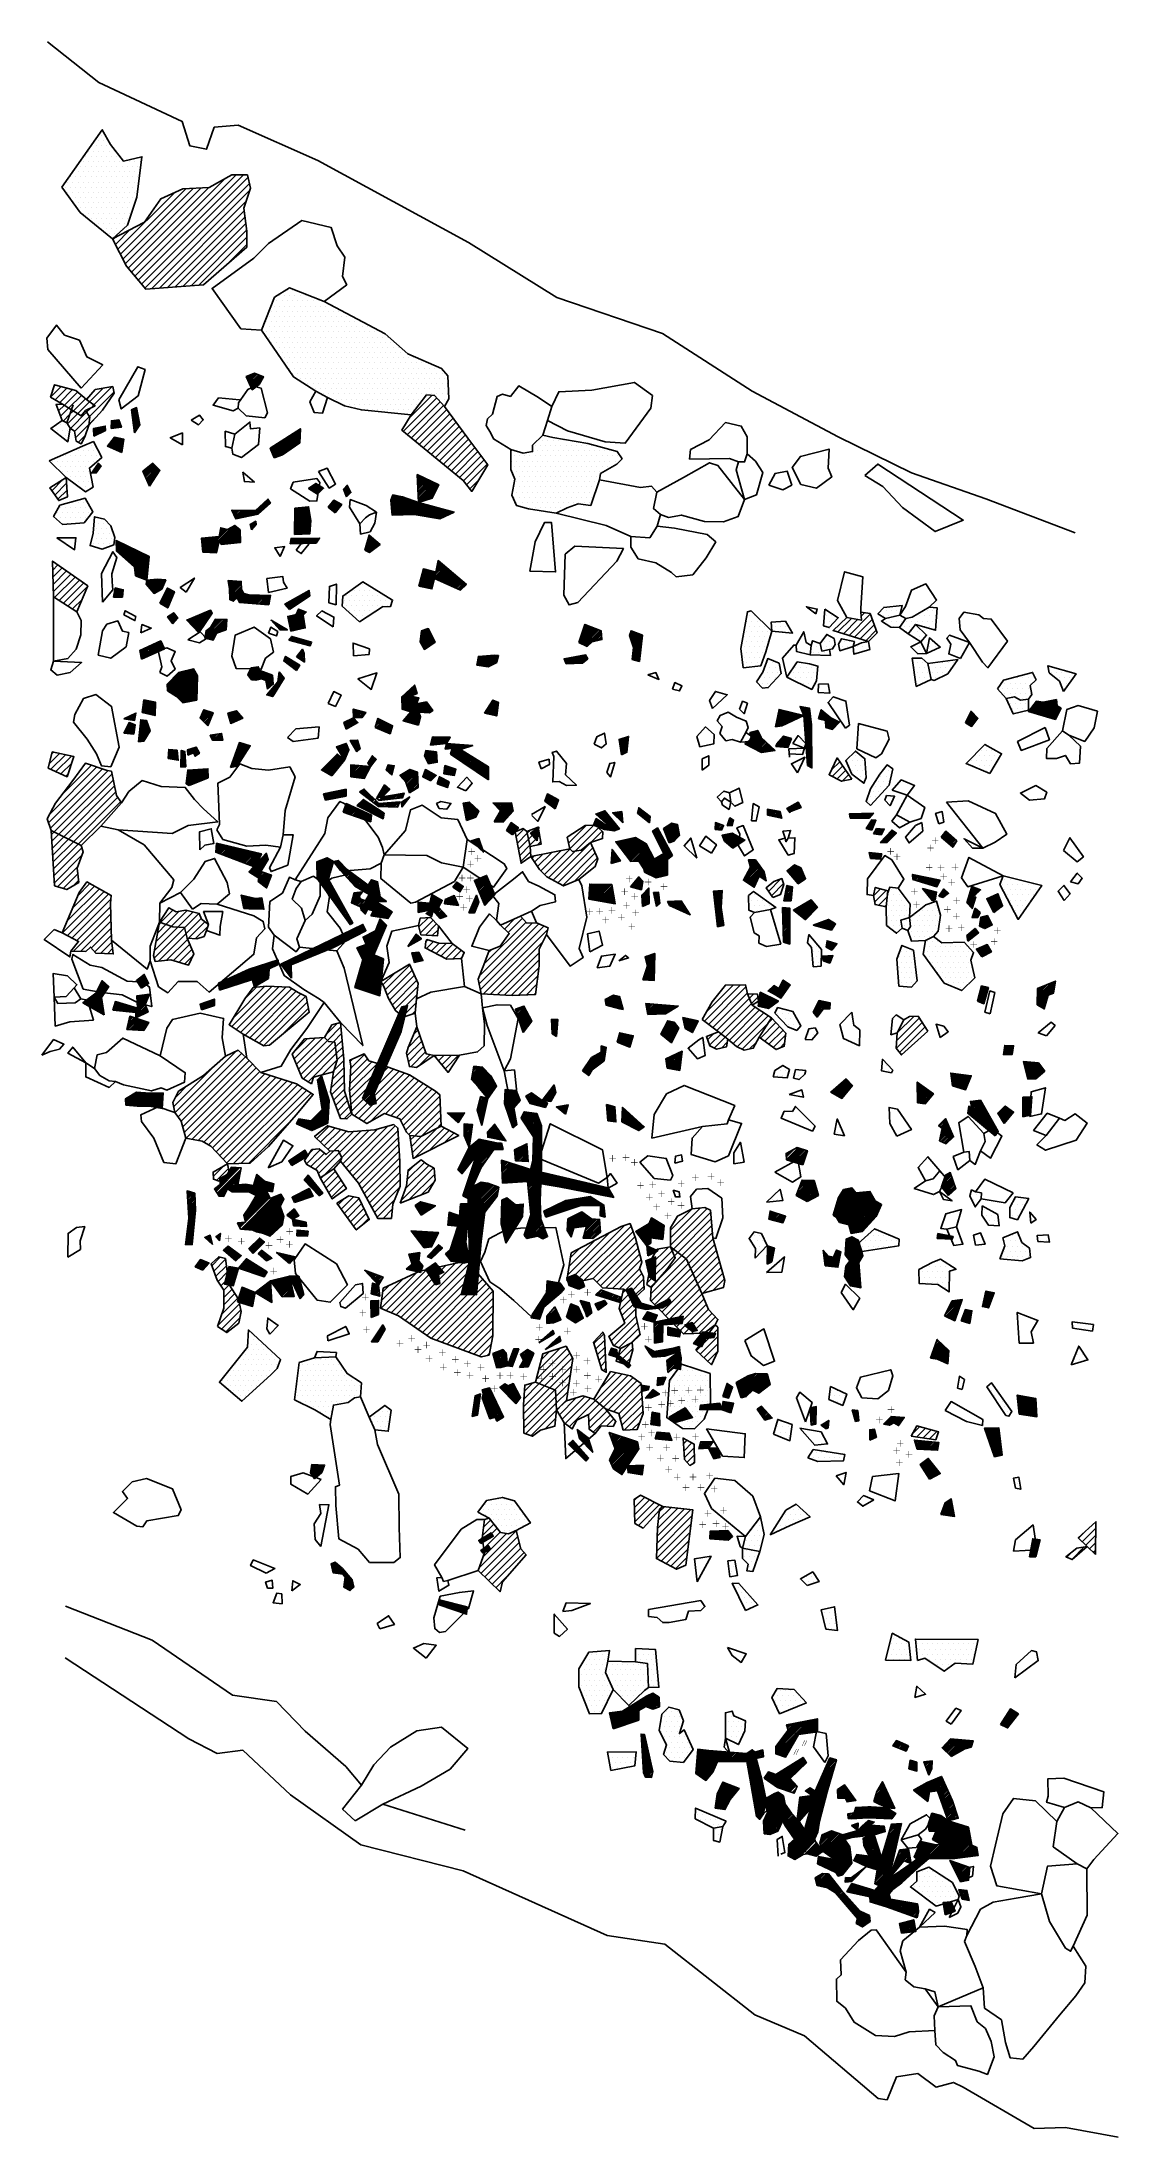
# Model space of a CAD drawing. Header units: metres. Extents: x -203 to 57, y -1987 to -1480.
import ezdxf

# ---------------------------------------------------------------- set-up
doc = ezdxf.new("R2010")
doc.units = ezdxf.units.M
doc.header["$LTSCALE"] = 25
doc.header["$MEASUREMENT"] = 0
doc.layers.get('0').update_dxf_attribs({"linetype": 'CONTINUOUS'})
for name, color, linetype in [('BEFUND', 1, 'CONTINUOUS'), ('FEUER', 1, 'CONTINUOUS'), ('KNOCHEN', 2, 'CONTINUOUS'), ('KNOCHENSCHRAFF', 2, 'CONTINUOUS'), ('STEINE', 4, 'CONTINUOUS'), ('STEINESCHRAFF', 4, 'CONTINUOUS')]:
    doc.layers.add(name, color=color, linetype=linetype)

# ---------------------------------------------------------------- blocks, each defined once
blk = doc.blocks.new('*X1')
at = {"color": 0}
for p, q in [((-22.5, -1835), (-22.5, -1835)), ((-21.25, -1835), (-21.25, -1835)), ((-20, -1835), (-20, -1835)), ((-31.25, -1840), (-31.25, -1840)), ((-30.625, -1838.75), (-30.625, -1838.75)), ((-30, -1840), (-30, -1840)), ((-29.375, -1838.75), (-29.375, -1838.75)), ((-28.75, -1840), (-28.75, -1840)), ((-25, -1840), (-25, -1840)), ((-24.375, -1838.75), (-24.375, -1838.75)), ((-23.75, -1837.5), (-23.75, -1837.5)), ((-23.125, -1836.25), (-23.125, -1836.25)), ((-23.125, -1838.75), (-23.125, -1838.75)), ((-22.5, -1837.5), (-22.5, -1837.5)), ((-21.875, -1836.25), (-21.875, -1836.25)), ((-21.875, -1838.75), (-21.875, -1838.75)), ((-21.25, -1837.5), (-21.25, -1837.5)), ((-20.625, -1836.25), (-20.625, -1836.25)), ((-20, -1837.5), (-20, -1837.5)), ((-19.375, -1836.25), (-19.375, -1836.25)), ((-18.125, -1836.25), (-18.125, -1836.25)), ((-33.125, -1843.75), (-33.125, -1843.75)), ((-32.5, -1842.5), (-32.5, -1842.5)), ((-32.5, -1845), (-32.5, -1845)), ((-31.875, -1841.25), (-31.875, -1841.25)), ((-31.875, -1843.75), (-31.875, -1843.75)), ((-31.25, -1842.5), (-31.25, -1842.5)), ((-31.25, -1845), (-31.25, -1845)), ((-30.625, -1841.25), (-30.625, -1841.25)), ((-30.625, -1843.75), (-30.625, -1843.75)), ((-30, -1842.5), (-30, -1842.5)), ((-30, -1845), (-30, -1845)), ((-29.375, -1841.25), (-29.375, -1841.25)), ((-29.375, -1843.75), (-29.375, -1843.75)), ((-28.75, -1842.5), (-28.75, -1842.5)), ((-36.875, -1848.75), (-36.875, -1848.75)), ((-36.25, -1847.5), (-36.25, -1847.5)), ((-36.25, -1850), (-36.25, -1850)), ((-35.625, -1848.75), (-35.625, -1848.75)), ((-35, -1850), (-35, -1850)), ((-33.125, -1846.25), (-33.125, -1846.25)), ((-32.5, -1847.5), (-32.5, -1847.5)), ((-31.875, -1846.25), (-31.875, -1846.25)), ((-31.875, -1848.75), (-31.875, -1848.75)), ((-31.25, -1847.5), (-31.25, -1847.5)), ((-30.625, -1846.25), (-30.625, -1846.25)), ((-30.625, -1848.75), (-30.625, -1848.75)), ((-34.375, -1853.75), (-34.375, -1853.75)), ((-33.75, -1855), (-33.75, -1855)), ((-18.125, -1851.25), (-18.125, -1851.25)), ((-17.5, -1852.5), (-17.5, -1852.5)), ((-16.875, -1851.25), (-16.875, -1851.25)), ((-16.25, -1852.5), (-16.25, -1852.5)), ((-33.125, -1856.25), (-33.125, -1856.25)), ((-32.5, -1857.5), (-32.5, -1857.5)), ((-31.875, -1856.25), (-31.875, -1856.25)), ((-31.875, -1858.75), (-31.875, -1858.75)), ((-31.25, -1857.5), (-31.25, -1857.5)), ((-13.75, -1860), (-13.75, -1860)), ((-12.5, -1860), (-12.5, -1860)), ((-11.875, -1858.75), (-11.875, -1858.75)), ((-11.25, -1860), (-11.25, -1860)), ((-13.125, -1861.25), (-13.125, -1861.25)), ((-13.125, -1863.75), (-13.125, -1863.75)), ((-12.5, -1862.5), (-12.5, -1862.5)), ((-11.875, -1861.25), (-11.875, -1861.25)), ((-11.875, -1863.75), (-11.875, -1863.75)), ((-11.25, -1862.5), (-11.25, -1862.5)), ((-10.625, -1863.75), (-10.625, -1863.75)), ((1.875, -1868.75), (1.875, -1868.75)), ((2.5, -1867.5), (2.5, -1867.5)), ((2.5, -1870), (2.5, -1870)), ((3.125, -1866.25), (3.125, -1866.25)), ((3.125, -1868.75), (3.125, -1868.75)), ((3.75, -1867.5), (3.75, -1867.5)), ((3.75, -1870), (3.75, -1870)), ((4.375, -1866.25), (4.375, -1866.25)), ((4.375, -1868.75), (4.375, -1868.75)), ((5, -1867.5), (5, -1867.5)), ((5, -1870), (5, -1870)), ((5.625, -1868.75), (5.625, -1868.75)), ((6.25, -1867.5), (6.25, -1867.5)), ((6.25, -1870), (6.25, -1870)), ((6.875, -1868.75), (6.875, -1868.75)), ((8.75, -1867.5), (8.75, -1867.5)), ((8.75, -1870), (8.75, -1870)), ((9.375, -1868.75), (9.375, -1868.75)), ((10, -1867.5), (10, -1867.5)), ((10, -1870), (10, -1870)), ((10.625, -1868.75), (10.625, -1868.75)), ((11.25, -1867.5), (11.25, -1867.5)), ((11.25, -1870), (11.25, -1870)), ((11.875, -1868.75), (11.875, -1868.75)), ((12.5, -1867.5), (12.5, -1867.5)), ((12.5, -1870), (12.5, -1870)), ((13.125, -1868.75), (13.125, -1868.75)), ((13.75, -1867.5), (13.75, -1867.5)), ((13.75, -1870), (13.75, -1870)), ((14.375, -1868.75), (14.375, -1868.75)), ((15, -1867.5), (15, -1867.5)), ((15, -1870), (15, -1870)), ((15.625, -1868.75), (15.625, -1868.75)), ((16.25, -1867.5), (16.25, -1867.5)), ((16.25, -1870), (16.25, -1870)), ((16.875, -1868.75), (16.875, -1868.75)), ((17.5, -1867.5), (17.5, -1867.5)), ((17.5, -1870), (17.5, -1870)), ((18.125, -1868.75), (18.125, -1868.75)), ((18.75, -1867.5), (18.75, -1867.5)), ((18.75, -1870), (18.75, -1870)), ((19.375, -1868.75), (19.375, -1868.75)), ((20, -1867.5), (20, -1867.5)), ((20, -1870), (20, -1870)), ((20.625, -1868.75), (20.625, -1868.75)), ((21.25, -1867.5), (21.25, -1867.5)), ((21.25, -1870), (21.25, -1870)), ((21.875, -1868.75), (21.875, -1868.75)), ((22.5, -1867.5), (22.5, -1867.5)), ((22.5, -1870), (22.5, -1870)), ((1.875, -1871.25), (1.875, -1871.25)), ((3.125, -1871.25), (3.125, -1871.25)), ((4.375, -1871.25), (4.375, -1871.25)), ((5.625, -1871.25), (5.625, -1871.25)), ((6.875, -1871.25), (6.875, -1871.25)), ((9.375, -1871.25), (9.375, -1871.25)), ((11.875, -1871.25), (11.875, -1871.25)), ((13.125, -1871.25), (13.125, -1871.25)), ((13.75, -1872.5), (13.75, -1872.5)), ((14.375, -1871.25), (14.375, -1871.25)), ((15, -1872.5), (15, -1872.5)), ((15.625, -1871.25), (15.625, -1871.25)), ((15.625, -1873.75), (15.625, -1873.75)), ((16.25, -1872.5), (16.25, -1872.5)), ((16.875, -1871.25), (16.875, -1871.25)), ((17.5, -1872.5), (17.5, -1872.5)), ((18.125, -1871.25), (18.125, -1871.25)), ((19.375, -1871.25), (19.375, -1871.25)), ((20.625, -1871.25), (20.625, -1871.25)), ((21.875, -1871.25), (21.875, -1871.25)), ((-25, -1880), (-25, -1880)), ((-24.375, -1878.75), (-24.375, -1878.75)), ((-23.75, -1880), (-23.75, -1880)), ((-23.125, -1878.75), (-23.125, -1878.75)), ((-22.5, -1880), (-22.5, -1880)), ((-21.875, -1878.75), (-21.875, -1878.75)), ((-21.25, -1880), (-21.25, -1880)), ((-20, -1880), (-20, -1880)), ((-52.5, -1885), (-52.5, -1885)), ((-51.875, -1883.75), (-51.875, -1883.75)), ((-51.25, -1885), (-51.25, -1885)), ((-50.625, -1883.75), (-50.625, -1883.75)), ((-50, -1885), (-50, -1885)), ((-49.375, -1883.75), (-49.375, -1883.75)), ((-48.75, -1885), (-48.75, -1885)), ((-25.625, -1881.25), (-25.625, -1881.25)), ((-25, -1882.5), (-25, -1882.5)), ((-24.375, -1881.25), (-24.375, -1881.25)), ((-24.375, -1883.75), (-24.375, -1883.75)), ((-23.75, -1882.5), (-23.75, -1882.5)), ((-23.125, -1881.25), (-23.125, -1881.25)), ((-23.125, -1883.75), (-23.125, -1883.75)), ((-22.5, -1882.5), (-22.5, -1882.5)), ((-21.875, -1881.25), (-21.875, -1881.25)), ((-21.25, -1882.5), (-21.25, -1882.5)), ((-20.625, -1881.25), (-20.625, -1881.25)), ((-20, -1882.5), (-20, -1882.5)), ((-19.375, -1881.25), (-19.375, -1881.25)), ((-53.125, -1886.25), (-53.125, -1886.25)), ((-53.125, -1888.75), (-53.125, -1888.75)), ((-52.5, -1887.5), (-52.5, -1887.5)), ((-52.5, -1890), (-52.5, -1890)), ((-51.875, -1886.25), (-51.875, -1886.25)), ((-51.875, -1888.75), (-51.875, -1888.75)), ((-51.875, -1891.25), (-51.875, -1891.25)), ((-51.25, -1887.5), (-51.25, -1887.5)), ((-51.25, -1890), (-51.25, -1890)), ((-50.625, -1886.25), (-50.625, -1886.25)), ((-50.625, -1888.75), (-50.625, -1888.75)), ((-50.625, -1891.25), (-50.625, -1891.25)), ((-50, -1887.5), (-50, -1887.5)), ((-50, -1890), (-50, -1890)), ((-49.375, -1886.25), (-49.375, -1886.25)), ((-49.375, -1888.75), (-49.375, -1888.75)), ((-49.375, -1891.25), (-49.375, -1891.25)), ((-48.75, -1887.5), (-48.75, -1887.5)), ((-48.75, -1890), (-48.75, -1890)), ((-48.125, -1886.25), (-48.125, -1886.25)), ((-48.125, -1888.75), (-48.125, -1888.75)), ((-48.125, -1891.25), (-48.125, -1891.25)), ((-47.5, -1890), (-47.5, -1890)), ((-46.875, -1891.25), (-46.875, -1891.25)), ((-65.625, -1893.75), (-65.625, -1893.75)), ((-65.625, -1896.25), (-65.625, -1896.25)), ((-65, -1895), (-65, -1895)), ((-64.375, -1893.75), (-64.375, -1893.75)), ((-64.375, -1896.25), (-64.375, -1896.25)), ((-63.75, -1895), (-63.75, -1895)), ((-63.125, -1893.75), (-63.125, -1893.75)), ((-63.125, -1896.25), (-63.125, -1896.25)), ((-62.5, -1895), (-62.5, -1895)), ((-61.875, -1893.75), (-61.875, -1893.75)), ((-61.875, -1896.25), (-61.875, -1896.25)), ((-61.25, -1895), (-61.25, -1895)), ((-60.625, -1893.75), (-60.625, -1893.75)), ((-60.625, -1896.25), (-60.625, -1896.25)), ((-60, -1895), (-60, -1895)), ((-59.375, -1893.75), (-59.375, -1893.75)), ((-51.875, -1893.75), (-51.875, -1893.75)), ((-51.25, -1892.5), (-51.25, -1892.5)), ((-51.25, -1895), (-51.25, -1895)), ((-50.625, -1893.75), (-50.625, -1893.75)), ((-50, -1892.5), (-50, -1892.5)), ((-50, -1895), (-50, -1895)), ((-49.375, -1893.75), (-49.375, -1893.75)), ((-48.75, -1892.5), (-48.75, -1892.5)), ((-48.75, -1895), (-48.75, -1895)), ((-48.125, -1893.75), (-48.125, -1893.75)), ((-47.5, -1892.5), (-47.5, -1892.5)), ((-47.5, -1895), (-47.5, -1895)), ((-46.875, -1893.75), (-46.875, -1893.75)), ((-46.25, -1892.5), (-46.25, -1892.5)), ((-65, -1897.5), (-65, -1897.5)), ((-63.75, -1897.5), (-63.75, -1897.5)), ((-62.5, -1897.5), (-62.5, -1897.5)), ((8.125, -1926.25), (8.125, -1926.25)), ((8.75, -1925), (8.75, -1925)), ((9.375, -1923.75), (9.375, -1923.75)), ((9.375, -1926.25), (9.375, -1926.25)), ((10, -1922.5), (10, -1922.5)), ((10, -1925), (10, -1925)), ((10.625, -1923.75), (10.625, -1923.75)), ((10.625, -1926.25), (10.625, -1926.25)), ((11.25, -1922.5), (11.25, -1922.5)), ((11.25, -1925), (11.25, -1925)), ((11.875, -1923.75), (11.875, -1923.75)), ((11.875, -1926.25), (11.875, -1926.25)), ((12.5, -1922.5), (12.5, -1922.5)), ((12.5, -1925), (12.5, -1925)), ((13.125, -1923.75), (13.125, -1923.75)), ((13.125, -1926.25), (13.125, -1926.25)), ((13.75, -1925), (13.75, -1925)), ((14.375, -1923.75), (14.375, -1923.75)), ((14.375, -1926.25), (14.375, -1926.25)), ((15, -1925), (15, -1925)), ((15.625, -1926.25), (15.625, -1926.25)), ((16.25, -1925), (16.25, -1925)), ((16.875, -1926.25), (16.875, -1926.25)), ((8.75, -1927.5), (8.75, -1927.5)), ((10, -1927.5), (10, -1927.5)), ((10.625, -1928.75), (10.625, -1928.75)), ((11.25, -1927.5), (11.25, -1927.5)), ((11.875, -1928.75), (11.875, -1928.75)), ((12.5, -1927.5), (12.5, -1927.5)), ((12.5, -1930), (12.5, -1930)), ((13.125, -1928.75), (13.125, -1928.75)), ((13.75, -1927.5), (13.75, -1927.5)), ((13.75, -1930), (13.75, -1930)), ((14.375, -1928.75), (14.375, -1928.75)), ((15, -1927.5), (15, -1927.5)), ((15, -1930), (15, -1930)), ((15.625, -1928.75), (15.625, -1928.75)), ((16.25, -1927.5), (16.25, -1927.5)), ((16.25, -1930), (16.25, -1930)), ((16.875, -1928.75), (16.875, -1928.75)), ((17.5, -1927.5), (17.5, -1927.5)), ((18.125, -1928.75), (18.125, -1928.75))]:
    blk.add_line(p, q, dxfattribs=at)
blk = doc.blocks.new('*X2')
at = {"color": 0}
for p, q in [((-70, -1870), (-70, -1870)), ((-68.75, -1870), (-68.75, -1870)), ((-67.5, -1870), (-67.5, -1870)), ((-66.25, -1870), (-66.25, -1870)), ((-59.375, -1868.75), (-59.375, -1868.75)), ((-58.75, -1870), (-58.75, -1870)), ((-58.125, -1868.75), (-58.125, -1868.75)), ((-57.5, -1870), (-57.5, -1870)), ((-56.25, -1870), (-56.25, -1870)), ((-55, -1870), (-55, -1870)), ((-73.125, -1873.75), (-73.125, -1873.75)), ((-72.5, -1875), (-72.5, -1875)), ((-71.875, -1873.75), (-71.875, -1873.75)), ((-71.25, -1872.5), (-71.25, -1872.5)), ((-71.25, -1875), (-71.25, -1875)), ((-70.625, -1871.25), (-70.625, -1871.25)), ((-70.625, -1873.75), (-70.625, -1873.75)), ((-70, -1872.5), (-70, -1872.5)), ((-70, -1875), (-70, -1875)), ((-69.375, -1871.25), (-69.375, -1871.25)), ((-69.375, -1873.75), (-69.375, -1873.75)), ((-68.75, -1872.5), (-68.75, -1872.5)), ((-68.75, -1875), (-68.75, -1875)), ((-68.125, -1871.25), (-68.125, -1871.25)), ((-68.125, -1873.75), (-68.125, -1873.75)), ((-67.5, -1872.5), (-67.5, -1872.5)), ((-67.5, -1875), (-67.5, -1875)), ((-66.875, -1871.25), (-66.875, -1871.25)), ((-66.875, -1873.75), (-66.875, -1873.75)), ((-66.25, -1872.5), (-66.25, -1872.5)), ((-66.25, -1875), (-66.25, -1875)), ((-65.625, -1873.75), (-65.625, -1873.75)), ((-65, -1872.5), (-65, -1872.5)), ((-65, -1875), (-65, -1875)), ((-64.375, -1873.75), (-64.375, -1873.75)), ((-63.75, -1872.5), (-63.75, -1872.5)), ((-63.75, -1875), (-63.75, -1875)), ((-63.125, -1873.75), (-63.125, -1873.75)), ((-62.5, -1872.5), (-62.5, -1872.5)), ((-62.5, -1875), (-62.5, -1875)), ((-61.875, -1873.75), (-61.875, -1873.75)), ((-61.25, -1872.5), (-61.25, -1872.5)), ((-61.25, -1875), (-61.25, -1875)), ((-60.625, -1873.75), (-60.625, -1873.75)), ((-60, -1872.5), (-60, -1872.5)), ((-60, -1875), (-60, -1875)), ((-59.375, -1871.25), (-59.375, -1871.25)), ((-59.375, -1873.75), (-59.375, -1873.75)), ((-58.75, -1872.5), (-58.75, -1872.5)), ((-58.75, -1875), (-58.75, -1875)), ((-58.125, -1871.25), (-58.125, -1871.25)), ((-58.125, -1873.75), (-58.125, -1873.75)), ((-57.5, -1872.5), (-57.5, -1872.5)), ((-57.5, -1875), (-57.5, -1875)), ((-56.875, -1871.25), (-56.875, -1871.25)), ((-56.875, -1873.75), (-56.875, -1873.75)), ((-56.25, -1872.5), (-56.25, -1872.5)), ((-56.25, -1875), (-56.25, -1875)), ((-55.625, -1871.25), (-55.625, -1871.25)), ((-55.625, -1873.75), (-55.625, -1873.75)), ((-55, -1872.5), (-55, -1872.5)), ((-55, -1875), (-55, -1875)), ((-54.375, -1873.75), (-54.375, -1873.75)), ((-73.125, -1876.25), (-73.125, -1876.25)), ((-72.5, -1877.5), (-72.5, -1877.5)), ((-71.875, -1876.25), (-71.875, -1876.25)), ((-71.875, -1878.75), (-71.875, -1878.75)), ((-71.25, -1877.5), (-71.25, -1877.5)), ((-71.25, -1880), (-71.25, -1880)), ((-70.625, -1876.25), (-70.625, -1876.25)), ((-70.625, -1878.75), (-70.625, -1878.75)), ((-70, -1877.5), (-70, -1877.5)), ((-70, -1880), (-70, -1880)), ((-69.375, -1876.25), (-69.375, -1876.25)), ((-69.375, -1878.75), (-69.375, -1878.75)), ((-68.75, -1877.5), (-68.75, -1877.5)), ((-68.75, -1880), (-68.75, -1880)), ((-68.125, -1876.25), (-68.125, -1876.25)), ((-68.125, -1878.75), (-68.125, -1878.75)), ((-67.5, -1877.5), (-67.5, -1877.5)), ((-67.5, -1880), (-67.5, -1880)), ((-66.875, -1876.25), (-66.875, -1876.25)), ((-66.875, -1878.75), (-66.875, -1878.75)), ((-66.25, -1877.5), (-66.25, -1877.5)), ((-66.25, -1880), (-66.25, -1880)), ((-65.625, -1876.25), (-65.625, -1876.25)), ((-65.625, -1878.75), (-65.625, -1878.75)), ((-65, -1877.5), (-65, -1877.5)), ((-64.375, -1876.25), (-64.375, -1876.25)), ((-64.375, -1878.75), (-64.375, -1878.75)), ((-63.75, -1877.5), (-63.75, -1877.5)), ((-63.125, -1876.25), (-63.125, -1876.25)), ((-63.125, -1878.75), (-63.125, -1878.75)), ((-62.5, -1877.5), (-62.5, -1877.5)), ((-62.5, -1880), (-62.5, -1880)), ((-61.875, -1876.25), (-61.875, -1876.25)), ((-61.875, -1878.75), (-61.875, -1878.75)), ((-61.25, -1877.5), (-61.25, -1877.5)), ((-61.25, -1880), (-61.25, -1880)), ((-60.625, -1876.25), (-60.625, -1876.25)), ((-60.625, -1878.75), (-60.625, -1878.75)), ((-60, -1877.5), (-60, -1877.5)), ((-60, -1880), (-60, -1880)), ((-59.375, -1876.25), (-59.375, -1876.25)), ((-59.375, -1878.75), (-59.375, -1878.75)), ((-58.75, -1877.5), (-58.75, -1877.5)), ((-58.75, -1880), (-58.75, -1880)), ((-58.125, -1876.25), (-58.125, -1876.25)), ((-58.125, -1878.75), (-58.125, -1878.75)), ((-57.5, -1877.5), (-57.5, -1877.5)), ((-56.875, -1876.25), (-56.875, -1876.25)), ((-56.25, -1877.5), (-56.25, -1877.5)), ((-55.625, -1876.25), (-55.625, -1876.25)), ((-55, -1877.5), (-55, -1877.5)), ((-54.375, -1876.25), (-54.375, -1876.25)), ((-71.25, -1882.5), (-71.25, -1882.5)), ((-70.625, -1881.25), (-70.625, -1881.25)), ((-70.625, -1883.75), (-70.625, -1883.75)), ((-70, -1882.5), (-70, -1882.5)), ((-69.375, -1881.25), (-69.375, -1881.25)), ((-69.375, -1883.75), (-69.375, -1883.75)), ((-68.75, -1882.5), (-68.75, -1882.5)), ((-68.125, -1881.25), (-68.125, -1881.25)), ((-68.125, -1883.75), (-68.125, -1883.75)), ((-67.5, -1882.5), (-67.5, -1882.5)), ((-66.875, -1881.25), (-66.875, -1881.25)), ((-61.875, -1881.25), (-61.875, -1881.25)), ((-60.625, -1881.25), (-60.625, -1881.25)), ((-37.5, -1885), (-37.5, -1885)), ((-36.25, -1885), (-36.25, -1885)), ((-37.5, -1887.5), (-37.5, -1887.5)), ((-37.5, -1890), (-37.5, -1890)), ((-36.875, -1886.25), (-36.875, -1886.25)), ((-36.875, -1888.75), (-36.875, -1888.75)), ((-36.25, -1887.5), (-36.25, -1887.5)), ((-36.25, -1890), (-36.25, -1890)), ((-35.625, -1886.25), (-35.625, -1886.25)), ((-35.625, -1888.75), (-35.625, -1888.75)), ((-35.625, -1891.25), (-35.625, -1891.25)), ((-35, -1887.5), (-35, -1887.5)), ((-35, -1890), (-35, -1890)), ((-34.375, -1886.25), (-34.375, -1886.25)), ((-34.375, -1888.75), (-34.375, -1888.75)), ((-34.375, -1891.25), (-34.375, -1891.25)), ((-33.75, -1887.5), (-33.75, -1887.5)), ((-33.75, -1890), (-33.75, -1890)), ((-33.125, -1886.25), (-33.125, -1886.25)), ((-33.125, -1888.75), (-33.125, -1888.75)), ((-44.375, -1908.75), (-44.375, -1908.75)), ((-43.75, -1910), (-43.75, -1910)), ((-43.125, -1908.75), (-43.125, -1908.75)), ((-42.5, -1910), (-42.5, -1910)), ((-41.875, -1908.75), (-41.875, -1908.75)), ((-41.875, -1911.25), (-41.875, -1911.25)), ((-41.25, -1910), (-41.25, -1910)), ((-40.625, -1911.25), (-40.625, -1911.25)), ((-40, -1910), (-40, -1910)), ((-39.375, -1911.25), (-39.375, -1911.25)), ((-38.75, -1910), (-38.75, -1910)), ((-38.125, -1911.25), (-38.125, -1911.25)), ((-40, -1912.5), (-40, -1912.5)), ((-40, -1915), (-40, -1915)), ((-39.375, -1913.75), (-39.375, -1913.75)), ((-38.75, -1912.5), (-38.75, -1912.5))]:
    blk.add_line(p, q, dxfattribs=at)
blk = doc.blocks.new('*X3')
at = {"color": 0}
for p, q in [((-153.125, -1793.75), (-153.125, -1793.75)), ((-152.5, -1792.5), (-152.5, -1792.5)), ((-151.875, -1793.75), (-151.875, -1793.75)), ((-155.625, -1798.75), (-155.625, -1798.75)), ((-154.375, -1798.75), (-154.375, -1798.75)), ((-153.75, -1797.5), (-153.75, -1797.5)), ((-153.125, -1796.25), (-153.125, -1796.25)), ((-153.125, -1798.75), (-153.125, -1798.75)), ((-152.5, -1795), (-152.5, -1795)), ((-152.5, -1797.5), (-152.5, -1797.5)), ((-151.875, -1796.25), (-151.875, -1796.25)), ((-151.875, -1798.75), (-151.875, -1798.75)), ((-151.25, -1795), (-151.25, -1795)), ((-151.25, -1797.5), (-151.25, -1797.5)), ((-150.625, -1796.25), (-150.625, -1796.25)), ((-150.625, -1798.75), (-150.625, -1798.75)), ((-150, -1795), (-150, -1795)), ((-150, -1797.5), (-150, -1797.5)), ((-149.375, -1796.25), (-149.375, -1796.25)), ((-149.375, -1798.75), (-149.375, -1798.75)), ((-148.75, -1797.5), (-148.75, -1797.5)), ((-148.125, -1796.25), (-148.125, -1796.25)), ((-148.125, -1798.75), (-148.125, -1798.75)), ((-147.5, -1797.5), (-147.5, -1797.5)), ((-146.875, -1798.75), (-146.875, -1798.75)), ((-145.625, -1798.75), (-145.625, -1798.75)), ((-138.125, -1798.75), (-138.125, -1798.75)), ((-136.875, -1798.75), (-136.875, -1798.75)), ((-135.625, -1798.75), (-135.625, -1798.75)), ((-134.375, -1798.75), (-134.375, -1798.75)), ((-133.125, -1798.75), (-133.125, -1798.75)), ((-131.875, -1798.75), (-131.875, -1798.75)), ((-159.375, -1803.75), (-159.375, -1803.75)), ((-158.75, -1802.5), (-158.75, -1802.5)), ((-158.75, -1805), (-158.75, -1805)), ((-158.125, -1803.75), (-158.125, -1803.75)), ((-157.5, -1802.5), (-157.5, -1802.5)), ((-157.5, -1805), (-157.5, -1805)), ((-156.875, -1801.25), (-156.875, -1801.25)), ((-156.875, -1803.75), (-156.875, -1803.75)), ((-156.25, -1800), (-156.25, -1800)), ((-156.25, -1802.5), (-156.25, -1802.5)), ((-156.25, -1805), (-156.25, -1805)), ((-155.625, -1801.25), (-155.625, -1801.25)), ((-155.625, -1803.75), (-155.625, -1803.75)), ((-155, -1800), (-155, -1800)), ((-155, -1802.5), (-155, -1802.5)), ((-155, -1805), (-155, -1805)), ((-154.375, -1801.25), (-154.375, -1801.25)), ((-154.375, -1803.75), (-154.375, -1803.75)), ((-153.75, -1800), (-153.75, -1800)), ((-153.75, -1802.5), (-153.75, -1802.5)), ((-153.75, -1805), (-153.75, -1805)), ((-153.125, -1801.25), (-153.125, -1801.25)), ((-153.125, -1803.75), (-153.125, -1803.75)), ((-152.5, -1800), (-152.5, -1800)), ((-152.5, -1802.5), (-152.5, -1802.5)), ((-152.5, -1805), (-152.5, -1805)), ((-151.875, -1801.25), (-151.875, -1801.25)), ((-151.875, -1803.75), (-151.875, -1803.75)), ((-151.25, -1800), (-151.25, -1800)), ((-151.25, -1802.5), (-151.25, -1802.5)), ((-151.25, -1805), (-151.25, -1805)), ((-150.625, -1801.25), (-150.625, -1801.25)), ((-150.625, -1803.75), (-150.625, -1803.75)), ((-150, -1800), (-150, -1800)), ((-150, -1802.5), (-150, -1802.5)), ((-149.375, -1801.25), (-149.375, -1801.25)), ((-149.375, -1803.75), (-149.375, -1803.75)), ((-148.75, -1800), (-148.75, -1800)), ((-148.75, -1802.5), (-148.75, -1802.5)), ((-148.125, -1801.25), (-148.125, -1801.25)), ((-147.5, -1800), (-147.5, -1800)), ((-146.875, -1801.25), (-146.875, -1801.25)), ((-146.25, -1800), (-146.25, -1800)), ((-141.25, -1805), (-141.25, -1805)), ((-140.625, -1801.25), (-140.625, -1801.25)), ((-140.625, -1803.75), (-140.625, -1803.75)), ((-140, -1800), (-140, -1800)), ((-140, -1802.5), (-140, -1802.5)), ((-140, -1805), (-140, -1805)), ((-139.375, -1801.25), (-139.375, -1801.25)), ((-139.375, -1803.75), (-139.375, -1803.75)), ((-138.75, -1800), (-138.75, -1800)), ((-138.75, -1802.5), (-138.75, -1802.5)), ((-138.75, -1805), (-138.75, -1805)), ((-138.125, -1801.25), (-138.125, -1801.25)), ((-138.125, -1803.75), (-138.125, -1803.75)), ((-137.5, -1800), (-137.5, -1800)), ((-137.5, -1802.5), (-137.5, -1802.5)), ((-137.5, -1805), (-137.5, -1805)), ((-136.875, -1801.25), (-136.875, -1801.25)), ((-136.875, -1803.75), (-136.875, -1803.75)), ((-136.25, -1800), (-136.25, -1800)), ((-136.25, -1802.5), (-136.25, -1802.5)), ((-136.25, -1805), (-136.25, -1805)), ((-135.625, -1801.25), (-135.625, -1801.25)), ((-135.625, -1803.75), (-135.625, -1803.75)), ((-135, -1800), (-135, -1800)), ((-135, -1802.5), (-135, -1802.5)), ((-135, -1805), (-135, -1805)), ((-134.375, -1801.25), (-134.375, -1801.25)), ((-134.375, -1803.75), (-134.375, -1803.75)), ((-133.75, -1800), (-133.75, -1800)), ((-133.75, -1802.5), (-133.75, -1802.5)), ((-133.75, -1805), (-133.75, -1805)), ((-133.125, -1801.25), (-133.125, -1801.25)), ((-133.125, -1803.75), (-133.125, -1803.75)), ((-132.5, -1800), (-132.5, -1800)), ((-132.5, -1802.5), (-132.5, -1802.5)), ((-132.5, -1805), (-132.5, -1805)), ((-131.875, -1801.25), (-131.875, -1801.25)), ((-131.875, -1803.75), (-131.875, -1803.75)), ((-131.25, -1800), (-131.25, -1800)), ((-131.25, -1802.5), (-131.25, -1802.5)), ((-131.25, -1805), (-131.25, -1805)), ((-130.625, -1801.25), (-130.625, -1801.25)), ((-130.625, -1803.75), (-130.625, -1803.75)), ((-130, -1802.5), (-130, -1802.5)), ((-130, -1805), (-130, -1805)), ((-129.375, -1803.75), (-129.375, -1803.75)), ((-128.75, -1802.5), (-128.75, -1802.5)), ((-128.75, -1805), (-128.75, -1805)), ((-128.125, -1803.75), (-128.125, -1803.75)), ((-127.5, -1805), (-127.5, -1805)), ((-126.875, -1803.75), (-126.875, -1803.75)), ((-126.25, -1805), (-126.25, -1805)), ((-156.875, -1806.25), (-156.875, -1806.25)), ((-155.625, -1806.25), (-155.625, -1806.25)), ((-155, -1807.5), (-155, -1807.5)), ((-154.375, -1806.25), (-154.375, -1806.25)), ((-153.75, -1807.5), (-153.75, -1807.5)), ((-153.125, -1806.25), (-153.125, -1806.25)), ((-141.25, -1807.5), (-141.25, -1807.5)), ((-140.625, -1806.25), (-140.625, -1806.25)), ((-140.625, -1808.75), (-140.625, -1808.75)), ((-140, -1807.5), (-140, -1807.5)), ((-139.375, -1806.25), (-139.375, -1806.25)), ((-139.375, -1808.75), (-139.375, -1808.75)), ((-138.75, -1807.5), (-138.75, -1807.5)), ((-138.75, -1810), (-138.75, -1810)), ((-138.125, -1806.25), (-138.125, -1806.25)), ((-138.125, -1808.75), (-138.125, -1808.75)), ((-137.5, -1807.5), (-137.5, -1807.5)), ((-137.5, -1810), (-137.5, -1810)), ((-136.875, -1806.25), (-136.875, -1806.25)), ((-136.875, -1808.75), (-136.875, -1808.75)), ((-136.25, -1807.5), (-136.25, -1807.5)), ((-136.25, -1810), (-136.25, -1810)), ((-135.625, -1806.25), (-135.625, -1806.25)), ((-135.625, -1808.75), (-135.625, -1808.75)), ((-135, -1807.5), (-135, -1807.5)), ((-135, -1810), (-135, -1810)), ((-134.375, -1806.25), (-134.375, -1806.25)), ((-134.375, -1808.75), (-134.375, -1808.75)), ((-133.75, -1807.5), (-133.75, -1807.5)), ((-133.75, -1810), (-133.75, -1810)), ((-133.125, -1806.25), (-133.125, -1806.25)), ((-133.125, -1808.75), (-133.125, -1808.75)), ((-132.5, -1807.5), (-132.5, -1807.5)), ((-131.875, -1806.25), (-131.875, -1806.25)), ((-131.875, -1808.75), (-131.875, -1808.75)), ((-131.25, -1807.5), (-131.25, -1807.5)), ((-130.625, -1806.25), (-130.625, -1806.25)), ((-130.625, -1808.75), (-130.625, -1808.75)), ((-130, -1807.5), (-130, -1807.5)), ((-129.375, -1806.25), (-129.375, -1806.25)), ((-129.375, -1808.75), (-129.375, -1808.75)), ((-128.75, -1807.5), (-128.75, -1807.5)), ((-128.125, -1806.25), (-128.125, -1806.25)), ((-127.5, -1807.5), (-127.5, -1807.5)), ((-126.875, -1806.25), (-126.875, -1806.25)), ((-126.25, -1807.5), (-126.25, -1807.5)), ((-120, -1810), (-120, -1810)), ((-135.625, -1811.25), (-135.625, -1811.25)), ((-134.375, -1811.25), (-134.375, -1811.25)), ((-133.75, -1812.5), (-133.75, -1812.5)), ((-133.125, -1811.25), (-133.125, -1811.25)), ((-123.125, -1813.75), (-123.125, -1813.75)), ((-122.5, -1812.5), (-122.5, -1812.5)), ((-122.5, -1815), (-122.5, -1815)), ((-121.875, -1811.25), (-121.875, -1811.25)), ((-121.875, -1813.75), (-121.875, -1813.75)), ((-121.25, -1812.5), (-121.25, -1812.5)), ((-121.25, -1815), (-121.25, -1815)), ((-120.625, -1811.25), (-120.625, -1811.25)), ((-120.625, -1813.75), (-120.625, -1813.75)), ((-120, -1812.5), (-120, -1812.5)), ((-120, -1815), (-120, -1815)), ((-119.375, -1811.25), (-119.375, -1811.25)), ((-119.375, -1813.75), (-119.375, -1813.75)), ((-96.25, -1835), (-96.25, -1835)), ((-95.625, -1833.75), (-95.625, -1833.75)), ((-95, -1835), (-95, -1835)), ((-94.375, -1833.75), (-94.375, -1833.75)), ((-93.75, -1832.5), (-93.75, -1832.5)), ((-93.75, -1835), (-93.75, -1835)), ((-93.125, -1833.75), (-93.125, -1833.75)), ((-92.5, -1832.5), (-92.5, -1832.5)), ((-92.5, -1835), (-92.5, -1835)), ((-91.875, -1833.75), (-91.875, -1833.75)), ((-91.25, -1832.5), (-91.25, -1832.5)), ((-91.25, -1835), (-91.25, -1835)), ((-90.625, -1833.75), (-90.625, -1833.75)), ((-90, -1832.5), (-90, -1832.5)), ((-90, -1835), (-90, -1835)), ((-89.375, -1833.75), (-89.375, -1833.75)), ((-88.75, -1835), (-88.75, -1835)), ((-88.125, -1833.75), (-88.125, -1833.75)), ((-87.5, -1835), (-87.5, -1835)), ((-95.625, -1836.25), (-95.625, -1836.25)), ((-94.375, -1836.25), (-94.375, -1836.25)), ((-93.75, -1837.5), (-93.75, -1837.5)), ((-93.125, -1836.25), (-93.125, -1836.25)), ((-93.125, -1838.75), (-93.125, -1838.75)), ((-92.5, -1837.5), (-92.5, -1837.5)), ((-92.5, -1840), (-92.5, -1840)), ((-91.875, -1836.25), (-91.875, -1836.25)), ((-91.875, -1838.75), (-91.875, -1838.75)), ((-91.25, -1837.5), (-91.25, -1837.5)), ((-91.25, -1840), (-91.25, -1840)), ((-90.625, -1836.25), (-90.625, -1836.25)), ((-90.625, -1838.75), (-90.625, -1838.75)), ((-90, -1837.5), (-90, -1837.5)), ((-90, -1840), (-90, -1840)), ((-89.375, -1836.25), (-89.375, -1836.25)), ((-89.375, -1838.75), (-89.375, -1838.75)), ((-88.75, -1837.5), (-88.75, -1837.5)), ((-88.75, -1840), (-88.75, -1840)), ((-88.125, -1836.25), (-88.125, -1836.25)), ((-88.125, -1838.75), (-88.125, -1838.75)), ((-87.5, -1837.5), (-87.5, -1837.5)), ((-86.875, -1836.25), (-86.875, -1836.25)), ((-86.875, -1838.75), (-86.875, -1838.75)), ((-86.25, -1837.5), (-86.25, -1837.5))]:
    blk.add_line(p, q, dxfattribs=at)
blk = doc.blocks.new('*X4')
at = {"color": 0}
for p, q in [((-25.625, -1758.75), (-25.625, -1758.75)), ((-24.375, -1758.75), (-24.375, -1758.75)), ((21.875, -1758.75), (21.875, -1758.75)), ((23.125, -1758.75), (23.125, -1758.75)), ((-26.25, -1760), (-26.25, -1760)), ((-25, -1760), (-25, -1760)), ((22.5, -1760), (22.5, -1760)), ((23.125, -1761.25), (23.125, -1761.25)), ((23.75, -1760), (23.75, -1760)), ((25, -1762.5), (25, -1762.5)), ((25.625, -1763.75), (25.625, -1763.75)), ((26.25, -1762.5), (26.25, -1762.5)), ((26.875, -1763.75), (26.875, -1763.75)), ((28.125, -1763.75), (28.125, -1763.75)), ((31.25, -1762.5), (31.25, -1762.5)), ((31.875, -1761.25), (31.875, -1761.25)), ((31.875, -1763.75), (31.875, -1763.75)), ((32.5, -1760), (32.5, -1760)), ((32.5, -1762.5), (32.5, -1762.5)), ((33.125, -1761.25), (33.125, -1761.25)), ((33.125, -1763.75), (33.125, -1763.75)), ((33.75, -1760), (33.75, -1760)), ((33.75, -1762.5), (33.75, -1762.5)), ((34.375, -1761.25), (34.375, -1761.25)), ((35, -1760), (35, -1760)), ((-30.625, -1768.75), (-30.625, -1768.75)), ((-29.375, -1768.75), (-29.375, -1768.75)), ((-3.125, -1768.75), (-3.125, -1768.75)), ((-1.875, -1768.75), (-1.875, -1768.75)), ((-1.25, -1767.5), (-1.25, -1767.5)), ((-0.625, -1768.75), (-0.625, -1768.75)), ((0.625, -1768.75), (0.625, -1768.75)), ((1.875, -1768.75), (1.875, -1768.75)), ((26.25, -1765), (26.25, -1765)), ((27.5, -1765), (27.5, -1765)), ((28.125, -1766.25), (28.125, -1766.25)), ((31.875, -1768.75), (31.875, -1768.75)), ((33.125, -1768.75), (33.125, -1768.75)), ((36.25, -1765), (36.25, -1765)), ((38.125, -1768.75), (38.125, -1768.75)), ((39.375, -1768.75), (39.375, -1768.75)), ((-31.25, -1770), (-31.25, -1770)), ((-30.625, -1771.25), (-30.625, -1771.25)), ((-30, -1770), (-30, -1770)), ((-30, -1772.5), (-30, -1772.5)), ((-29.375, -1771.25), (-29.375, -1771.25)), ((-28.75, -1770), (-28.75, -1770)), ((-28.125, -1771.25), (-28.125, -1771.25)), ((-5.625, -1771.25), (-5.625, -1771.25)), ((-5, -1772.5), (-5, -1772.5)), ((-4.375, -1771.25), (-4.375, -1771.25)), ((-3.75, -1770), (-3.75, -1770)), ((-3.125, -1771.25), (-3.125, -1771.25)), ((-2.5, -1770), (-2.5, -1770)), ((-1.875, -1771.25), (-1.875, -1771.25)), ((-1.25, -1770), (-1.25, -1770)), ((-0.625, -1771.25), (-0.625, -1771.25)), ((0, -1770), (0, -1770)), ((0.625, -1771.25), (0.625, -1771.25)), ((1.25, -1770), (1.25, -1770)), ((1.875, -1771.25), (1.875, -1771.25)), ((2.5, -1770), (2.5, -1770)), ((3.125, -1771.25), (3.125, -1771.25)), ((3.75, -1770), (3.75, -1770)), ((29.375, -1773.75), (29.375, -1773.75)), ((30, -1770), (30, -1770)), ((30, -1772.5), (30, -1772.5)), ((30.625, -1771.25), (30.625, -1771.25)), ((30.625, -1773.75), (30.625, -1773.75)), ((31.25, -1770), (31.25, -1770)), ((31.25, -1772.5), (31.25, -1772.5)), ((31.875, -1771.25), (31.875, -1771.25)), ((31.875, -1773.75), (31.875, -1773.75)), ((32.5, -1770), (32.5, -1770)), ((32.5, -1772.5), (32.5, -1772.5)), ((33.125, -1771.25), (33.125, -1771.25)), ((33.125, -1773.75), (33.125, -1773.75)), ((33.75, -1770), (33.75, -1770)), ((33.75, -1772.5), (33.75, -1772.5)), ((34.375, -1771.25), (34.375, -1771.25)), ((34.375, -1773.75), (34.375, -1773.75)), ((35, -1772.5), (35, -1772.5)), ((35.625, -1773.75), (35.625, -1773.75)), ((38.75, -1770), (38.75, -1770)), ((40, -1770), (40, -1770)), ((-27.5, -1777.5), (-27.5, -1777.5)), ((-26.25, -1777.5), (-26.25, -1777.5)), ((-25.625, -1776.25), (-25.625, -1776.25)), ((-25, -1777.5), (-25, -1777.5)), ((-24.375, -1776.25), (-24.375, -1776.25)), ((-23.75, -1775), (-23.75, -1775)), ((9.375, -1778.75), (9.375, -1778.75)), ((10, -1777.5), (10, -1777.5)), ((10.625, -1776.25), (10.625, -1776.25)), ((10.625, -1778.75), (10.625, -1778.75)), ((11.25, -1777.5), (11.25, -1777.5)), ((11.875, -1776.25), (11.875, -1776.25)), ((11.875, -1778.75), (11.875, -1778.75)), ((12.5, -1777.5), (12.5, -1777.5)), ((13.125, -1776.25), (13.125, -1776.25)), ((13.125, -1778.75), (13.125, -1778.75)), ((13.75, -1775), (13.75, -1775)), ((13.75, -1777.5), (13.75, -1777.5)), ((14.375, -1776.25), (14.375, -1776.25)), ((14.375, -1778.75), (14.375, -1778.75)), ((15, -1775), (15, -1775)), ((15, -1777.5), (15, -1777.5)), ((15.625, -1776.25), (15.625, -1776.25)), ((15.625, -1778.75), (15.625, -1778.75)), ((16.25, -1777.5), (16.25, -1777.5)), ((16.875, -1776.25), (16.875, -1776.25)), ((10, -1780), (10, -1780)), ((11.25, -1780), (11.25, -1780)), ((12.5, -1780), (12.5, -1780)), ((13.75, -1780), (13.75, -1780)), ((15, -1780), (15, -1780)), ((15.625, -1781.25), (15.625, -1781.25)), ((16.25, -1780), (16.25, -1780)), ((47.5, -1790), (47.5, -1790)), ((48.125, -1791.25), (48.125, -1791.25)), ((48.75, -1790), (48.75, -1790)), ((49.375, -1791.25), (49.375, -1791.25)), ((50.625, -1791.25), (50.625, -1791.25)), ((46.875, -1798.75), (46.875, -1798.75)), ((47.5, -1797.5), (47.5, -1797.5)), ((48.125, -1796.25), (48.125, -1796.25)), ((48.125, -1798.75), (48.125, -1798.75)), ((48.75, -1797.5), (48.75, -1797.5)), ((49.375, -1798.75), (49.375, -1798.75)), ((-51.25, -1805), (-51.25, -1805)), ((-50.625, -1803.75), (-50.625, -1803.75)), ((-50, -1802.5), (-50, -1802.5)), ((-50, -1805), (-50, -1805)), ((-49.375, -1803.75), (-49.375, -1803.75)), ((-48.75, -1802.5), (-48.75, -1802.5)), ((-48.75, -1805), (-48.75, -1805)), ((-48.125, -1801.25), (-48.125, -1801.25)), ((-48.125, -1803.75), (-48.125, -1803.75)), ((-47.5, -1802.5), (-47.5, -1802.5)), ((-47.5, -1805), (-47.5, -1805)), ((-46.875, -1801.25), (-46.875, -1801.25)), ((-46.875, -1803.75), (-46.875, -1803.75)), ((-46.25, -1802.5), (-46.25, -1802.5)), ((-46.25, -1805), (-46.25, -1805)), ((-45.625, -1801.25), (-45.625, -1801.25)), ((-45.625, -1803.75), (-45.625, -1803.75)), ((-45, -1802.5), (-45, -1802.5)), ((-45, -1805), (-45, -1805)), ((-44.375, -1801.25), (-44.375, -1801.25)), ((-44.375, -1803.75), (-44.375, -1803.75)), ((-43.75, -1802.5), (-43.75, -1802.5)), ((-43.75, -1805), (-43.75, -1805)), ((-43.125, -1803.75), (-43.125, -1803.75)), ((-42.5, -1802.5), (-42.5, -1802.5)), ((-42.5, -1805), (-42.5, -1805)), ((-41.875, -1803.75), (-41.875, -1803.75)), ((26.25, -1805), (26.25, -1805)), ((-51.25, -1807.5), (-51.25, -1807.5)), ((-51.25, -1810), (-51.25, -1810)), ((-50.625, -1806.25), (-50.625, -1806.25)), ((-50.625, -1808.75), (-50.625, -1808.75)), ((-50, -1807.5), (-50, -1807.5)), ((-50, -1810), (-50, -1810)), ((-49.375, -1806.25), (-49.375, -1806.25)), ((-49.375, -1808.75), (-49.375, -1808.75)), ((-48.75, -1807.5), (-48.75, -1807.5)), ((-48.75, -1810), (-48.75, -1810)), ((-48.125, -1806.25), (-48.125, -1806.25)), ((-48.125, -1808.75), (-48.125, -1808.75)), ((-47.5, -1807.5), (-47.5, -1807.5)), ((-47.5, -1810), (-47.5, -1810)), ((-46.875, -1806.25), (-46.875, -1806.25)), ((-46.875, -1808.75), (-46.875, -1808.75)), ((-46.25, -1807.5), (-46.25, -1807.5)), ((-46.25, -1810), (-46.25, -1810)), ((-45.625, -1806.25), (-45.625, -1806.25)), ((-45.625, -1808.75), (-45.625, -1808.75)), ((-45, -1807.5), (-45, -1807.5)), ((-45, -1810), (-45, -1810)), ((-44.375, -1806.25), (-44.375, -1806.25)), ((-44.375, -1808.75), (-44.375, -1808.75)), ((-43.75, -1807.5), (-43.75, -1807.5)), ((-43.75, -1810), (-43.75, -1810)), ((-43.125, -1806.25), (-43.125, -1806.25)), ((-43.125, -1808.75), (-43.125, -1808.75)), ((-42.5, -1807.5), (-42.5, -1807.5)), ((-42.5, -1810), (-42.5, -1810)), ((-41.875, -1806.25), (-41.875, -1806.25)), ((-41.875, -1808.75), (-41.875, -1808.75)), ((-11.875, -1806.25), (-11.875, -1806.25)), ((-11.25, -1807.5), (-11.25, -1807.5)), ((-10.625, -1806.25), (-10.625, -1806.25)), ((-10.625, -1808.75), (-10.625, -1808.75)), ((-10, -1807.5), (-10, -1807.5)), ((-9.375, -1808.75), (-9.375, -1808.75)), ((-8.75, -1807.5), (-8.75, -1807.5)), ((26.875, -1806.25), (26.875, -1806.25)), ((27.5, -1807.5), (27.5, -1807.5)), ((28.125, -1806.25), (28.125, -1806.25)), ((28.125, -1808.75), (28.125, -1808.75)), ((28.75, -1807.5), (28.75, -1807.5)), ((28.75, -1810), (28.75, -1810)), ((29.375, -1808.75), (29.375, -1808.75)), ((30, -1810), (30, -1810)), ((-51.25, -1812.5), (-51.25, -1812.5)), ((-50.625, -1811.25), (-50.625, -1811.25)), ((-50, -1812.5), (-50, -1812.5)), ((-49.375, -1811.25), (-49.375, -1811.25)), ((-49.375, -1813.75), (-49.375, -1813.75)), ((-48.75, -1812.5), (-48.75, -1812.5)), ((-48.125, -1811.25), (-48.125, -1811.25)), ((-48.125, -1813.75), (-48.125, -1813.75)), ((-47.5, -1812.5), (-47.5, -1812.5)), ((-47.5, -1815), (-47.5, -1815)), ((-46.875, -1811.25), (-46.875, -1811.25)), ((-46.875, -1813.75), (-46.875, -1813.75)), ((-46.25, -1812.5), (-46.25, -1812.5)), ((-46.25, -1815), (-46.25, -1815)), ((-45.625, -1811.25), (-45.625, -1811.25)), ((-45.625, -1813.75), (-45.625, -1813.75)), ((-45, -1812.5), (-45, -1812.5)), ((-45, -1815), (-45, -1815)), ((-44.375, -1811.25), (-44.375, -1811.25)), ((-44.375, -1813.75), (-44.375, -1813.75)), ((-43.75, -1812.5), (-43.75, -1812.5)), ((-43.125, -1811.25), (-43.125, -1811.25)), ((-25, -1815), (-25, -1815)), ((-24.375, -1813.75), (-24.375, -1813.75)), ((-23.75, -1815), (-23.75, -1815)), ((-22.5, -1815), (-22.5, -1815)), ((30.625, -1811.25), (30.625, -1811.25)), ((-25.625, -1816.25), (-25.625, -1816.25)), ((-24.375, -1816.25), (-24.375, -1816.25)), ((-23.75, -1817.5), (-23.75, -1817.5)), ((-23.125, -1816.25), (-23.125, -1816.25)), ((-22.5, -1817.5), (-22.5, -1817.5)), ((-21.875, -1816.25), (-21.875, -1816.25)), ((-17.5, -1822.5), (-17.5, -1822.5)), ((-16.875, -1821.25), (-16.875, -1821.25)), ((-16.25, -1822.5), (-16.25, -1822.5)), ((-15.625, -1821.25), (-15.625, -1821.25)), ((-15, -1822.5), (-15, -1822.5)), ((-14.375, -1821.25), (-14.375, -1821.25)), ((-13.75, -1822.5), (-13.75, -1822.5)), ((-13.125, -1821.25), (-13.125, -1821.25)), ((-12.5, -1822.5), (-12.5, -1822.5)), ((-11.875, -1821.25), (-11.875, -1821.25)), ((-11.25, -1822.5), (-11.25, -1822.5)), ((-10, -1822.5), (-10, -1822.5)), ((32.5, -1827.5), (32.5, -1827.5)), ((33.125, -1828.75), (33.125, -1828.75)), ((33.75, -1830), (33.75, -1830))]:
    blk.add_line(p, q, dxfattribs=at)
blk = doc.blocks.new('*X5')
at = {"color": 0}
for p, q in [((30, -1682.5), (30, -1682.5)), ((31.25, -1682.5), (31.25, -1682.5)), ((32.5, -1682.5), (32.5, -1682.5)), ((-31.875, -1686.25), (-31.875, -1686.25)), ((-31.25, -1687.5), (-31.25, -1687.5)), ((-30.625, -1686.25), (-30.625, -1686.25)), ((-30, -1687.5), (-30, -1687.5)), ((-28.75, -1687.5), (-28.75, -1687.5)), ((1.875, -1686.25), (1.875, -1686.25)), ((2.5, -1685), (2.5, -1685)), ((2.5, -1687.5), (2.5, -1687.5)), ((3.125, -1686.25), (3.125, -1686.25)), ((3.75, -1685), (3.75, -1685)), ((3.75, -1687.5), (3.75, -1687.5)), ((4.375, -1686.25), (4.375, -1686.25)), ((5, -1687.5), (5, -1687.5)), ((6.25, -1687.5), (6.25, -1687.5)), ((29.375, -1683.75), (29.375, -1683.75)), ((30, -1685), (30, -1685)), ((30.625, -1683.75), (30.625, -1683.75)), ((30.625, -1686.25), (30.625, -1686.25)), ((31.25, -1685), (31.25, -1685)), ((31.25, -1687.5), (31.25, -1687.5)), ((31.875, -1683.75), (31.875, -1683.75)), ((31.875, -1686.25), (31.875, -1686.25)), ((32.5, -1685), (32.5, -1685)), ((32.5, -1687.5), (32.5, -1687.5)), ((33.125, -1683.75), (33.125, -1683.75)), ((33.125, -1686.25), (33.125, -1686.25)), ((33.75, -1685), (33.75, -1685)), ((33.75, -1687.5), (33.75, -1687.5)), ((34.375, -1683.75), (34.375, -1683.75)), ((34.375, -1686.25), (34.375, -1686.25)), ((35, -1685), (35, -1685)), ((35, -1687.5), (35, -1687.5)), ((35.625, -1683.75), (35.625, -1683.75)), ((35.625, -1686.25), (35.625, -1686.25)), ((36.25, -1685), (36.25, -1685)), ((36.25, -1687.5), (36.25, -1687.5)), ((36.875, -1683.75), (36.875, -1683.75)), ((36.875, -1686.25), (36.875, -1686.25)), ((37.5, -1685), (37.5, -1685)), ((-31.875, -1688.75), (-31.875, -1688.75)), ((-31.25, -1690), (-31.25, -1690)), ((-30.625, -1688.75), (-30.625, -1688.75)), ((-30, -1690), (-30, -1690)), ((-29.375, -1688.75), (-29.375, -1688.75)), ((-28.75, -1690), (-28.75, -1690)), ((-28.125, -1688.75), (-28.125, -1688.75)), ((-26.875, -1688.75), (-26.875, -1688.75)), ((1.875, -1688.75), (1.875, -1688.75)), ((1.875, -1691.25), (1.875, -1691.25)), ((2.5, -1690), (2.5, -1690)), ((2.5, -1692.5), (2.5, -1692.5)), ((3.125, -1688.75), (3.125, -1688.75)), ((3.125, -1691.25), (3.125, -1691.25)), ((3.75, -1690), (3.75, -1690)), ((3.75, -1692.5), (3.75, -1692.5)), ((4.375, -1688.75), (4.375, -1688.75)), ((4.375, -1691.25), (4.375, -1691.25)), ((5, -1690), (5, -1690)), ((5, -1692.5), (5, -1692.5)), ((5.625, -1688.75), (5.625, -1688.75)), ((5.625, -1691.25), (5.625, -1691.25)), ((6.25, -1690), (6.25, -1690)), ((6.25, -1692.5), (6.25, -1692.5)), ((6.875, -1688.75), (6.875, -1688.75)), ((6.875, -1691.25), (6.875, -1691.25)), ((7.5, -1692.5), (7.5, -1692.5)), ((8.125, -1691.25), (8.125, -1691.25)), ((8.75, -1692.5), (8.75, -1692.5)), ((9.375, -1691.25), (9.375, -1691.25)), ((10, -1690), (10, -1690)), ((10, -1692.5), (10, -1692.5)), ((10.625, -1691.25), (10.625, -1691.25)), ((11.25, -1690), (11.25, -1690)), ((11.25, -1692.5), (11.25, -1692.5)), ((11.875, -1688.75), (11.875, -1688.75)), ((11.875, -1691.25), (11.875, -1691.25)), ((12.5, -1690), (12.5, -1690)), ((12.5, -1692.5), (12.5, -1692.5)), ((13.125, -1688.75), (13.125, -1688.75)), ((13.125, -1691.25), (13.125, -1691.25)), ((13.75, -1690), (13.75, -1690)), ((13.75, -1692.5), (13.75, -1692.5)), ((14.375, -1691.25), (14.375, -1691.25)), ((31.875, -1688.75), (31.875, -1688.75)), ((32.5, -1690), (32.5, -1690)), ((33.125, -1688.75), (33.125, -1688.75)), ((33.125, -1691.25), (33.125, -1691.25)), ((33.75, -1690), (33.75, -1690)), ((34.375, -1688.75), (34.375, -1688.75)), ((-17.5, -1697.5), (-17.5, -1697.5)), ((-16.25, -1697.5), (-16.25, -1697.5)), ((1.875, -1693.75), (1.875, -1693.75)), ((3.125, -1693.75), (3.125, -1693.75)), ((3.75, -1695), (3.75, -1695)), ((4.375, -1693.75), (4.375, -1693.75)), ((5.625, -1693.75), (5.625, -1693.75)), ((6.875, -1693.75), (6.875, -1693.75)), ((7.5, -1695), (7.5, -1695)), ((8.125, -1693.75), (8.125, -1693.75)), ((8.125, -1696.25), (8.125, -1696.25)), ((8.75, -1695), (8.75, -1695)), ((9.375, -1693.75), (9.375, -1693.75)), ((9.375, -1696.25), (9.375, -1696.25)), ((10, -1695), (10, -1695)), ((10.625, -1693.75), (10.625, -1693.75)), ((10.625, -1696.25), (10.625, -1696.25)), ((11.25, -1695), (11.25, -1695)), ((11.25, -1697.5), (11.25, -1697.5)), ((11.875, -1693.75), (11.875, -1693.75)), ((11.875, -1696.25), (11.875, -1696.25)), ((12.5, -1695), (12.5, -1695)), ((12.5, -1697.5), (12.5, -1697.5)), ((13.125, -1693.75), (13.125, -1693.75)), ((13.75, -1695), (13.75, -1695)), ((13.75, -1697.5), (13.75, -1697.5)), ((-16.875, -1698.75), (-16.875, -1698.75)), ((-16.25, -1700), (-16.25, -1700)), ((-16.25, -1702.5), (-16.25, -1702.5)), ((-15.625, -1698.75), (-15.625, -1698.75)), ((-15.625, -1701.25), (-15.625, -1701.25)), ((-15, -1700), (-15, -1700)), ((-15, -1702.5), (-15, -1702.5)), ((4.375, -1701.25), (4.375, -1701.25)), ((5, -1700), (5, -1700)), ((5, -1702.5), (5, -1702.5)), ((5.625, -1698.75), (5.625, -1698.75)), ((5.625, -1701.25), (5.625, -1701.25)), ((6.25, -1700), (6.25, -1700)), ((6.25, -1702.5), (6.25, -1702.5)), ((6.875, -1701.25), (6.875, -1701.25)), ((7.5, -1700), (7.5, -1700)), ((7.5, -1702.5), (7.5, -1702.5)), ((10.625, -1698.75), (10.625, -1698.75)), ((11.25, -1700), (11.25, -1700)), ((11.875, -1698.75), (11.875, -1698.75)), ((11.875, -1701.25), (11.875, -1701.25)), ((12.5, -1700), (12.5, -1700)), ((12.5, -1702.5), (12.5, -1702.5)), ((13.125, -1698.75), (13.125, -1698.75)), ((13.125, -1701.25), (13.125, -1701.25)), ((13.75, -1700), (13.75, -1700)), ((13.75, -1702.5), (13.75, -1702.5)), ((14.375, -1698.75), (14.375, -1698.75)), ((14.375, -1701.25), (14.375, -1701.25)), ((15, -1700), (15, -1700)), ((15, -1702.5), (15, -1702.5)), ((15.625, -1698.75), (15.625, -1698.75)), ((15.625, -1701.25), (15.625, -1701.25)), ((16.25, -1700), (16.25, -1700)), ((16.25, -1702.5), (16.25, -1702.5)), ((16.875, -1698.75), (16.875, -1698.75)), ((16.875, -1701.25), (16.875, -1701.25)), ((17.5, -1700), (17.5, -1700)), ((17.5, -1702.5), (17.5, -1702.5)), ((18.125, -1698.75), (18.125, -1698.75)), ((18.125, -1701.25), (18.125, -1701.25)), ((18.75, -1700), (18.75, -1700)), ((18.75, -1702.5), (18.75, -1702.5)), ((19.375, -1698.75), (19.375, -1698.75)), ((19.375, -1701.25), (19.375, -1701.25)), ((20, -1700), (20, -1700)), ((20, -1702.5), (20, -1702.5)), ((20.625, -1698.75), (20.625, -1698.75)), ((20.625, -1701.25), (20.625, -1701.25)), ((21.25, -1700), (21.25, -1700)), ((21.25, -1702.5), (21.25, -1702.5)), ((21.875, -1701.25), (21.875, -1701.25)), ((4.375, -1703.75), (4.375, -1703.75)), ((4.375, -1706.25), (4.375, -1706.25)), ((5, -1705), (5, -1705)), ((5, -1707.5), (5, -1707.5)), ((5.625, -1703.75), (5.625, -1703.75)), ((5.625, -1706.25), (5.625, -1706.25)), ((6.25, -1705), (6.25, -1705)), ((6.25, -1707.5), (6.25, -1707.5)), ((6.875, -1703.75), (6.875, -1703.75)), ((6.875, -1706.25), (6.875, -1706.25)), ((7.5, -1705), (7.5, -1705)), ((7.5, -1707.5), (7.5, -1707.5)), ((8.125, -1703.75), (8.125, -1703.75)), ((8.125, -1706.25), (8.125, -1706.25)), ((13.125, -1703.75), (13.125, -1703.75)), ((13.75, -1705), (13.75, -1705)), ((14.375, -1703.75), (14.375, -1703.75)), ((14.375, -1706.25), (14.375, -1706.25)), ((15, -1705), (15, -1705)), ((15.625, -1703.75), (15.625, -1703.75)), ((15.625, -1706.25), (15.625, -1706.25)), ((16.25, -1705), (16.25, -1705)), ((16.25, -1707.5), (16.25, -1707.5)), ((16.875, -1703.75), (16.875, -1703.75)), ((16.875, -1706.25), (16.875, -1706.25)), ((17.5, -1705), (17.5, -1705)), ((17.5, -1707.5), (17.5, -1707.5)), ((18.125, -1703.75), (18.125, -1703.75)), ((18.125, -1706.25), (18.125, -1706.25)), ((18.75, -1705), (18.75, -1705)), ((18.75, -1707.5), (18.75, -1707.5)), ((19.375, -1703.75), (19.375, -1703.75)), ((19.375, -1706.25), (19.375, -1706.25)), ((20, -1705), (20, -1705)), ((20, -1707.5), (20, -1707.5)), ((20.625, -1703.75), (20.625, -1703.75)), ((20.625, -1706.25), (20.625, -1706.25)), ((21.25, -1705), (21.25, -1705)), ((21.25, -1707.5), (21.25, -1707.5)), ((21.875, -1703.75), (21.875, -1703.75)), ((21.875, -1706.25), (21.875, -1706.25)), ((-24.375, -1713.75), (-24.375, -1713.75)), ((18.125, -1708.75), (18.125, -1708.75)), ((19.375, -1708.75), (19.375, -1708.75)), ((-25, -1715), (-25, -1715)), ((-24.375, -1716.25), (-24.375, -1716.25)), ((-23.75, -1715), (-23.75, -1715)), ((-23.125, -1716.25), (-23.125, -1716.25)), ((-22.5, -1715), (-22.5, -1715)), ((-22.5, -1717.5), (-22.5, -1717.5)), ((-21.875, -1716.25), (-21.875, -1716.25)), ((-21.25, -1715), (-21.25, -1715)), ((-21.25, -1717.5), (-21.25, -1717.5)), ((-20.625, -1716.25), (-20.625, -1716.25)), ((-20.625, -1718.75), (-20.625, -1718.75)), ((-20, -1717.5), (-20, -1717.5)), ((-16.875, -1718.75), (-16.875, -1718.75)), ((-17.5, -1720), (-17.5, -1720)), ((-16.875, -1721.25), (-16.875, -1721.25)), ((-16.25, -1720), (-16.25, -1720)), ((-25.625, -1728.75), (-25.625, -1728.75)), ((-24.375, -1728.75), (-24.375, -1728.75)), ((-23.125, -1728.75), (-23.125, -1728.75)), ((-20.625, -1728.75), (-20.625, -1728.75)), ((-19.375, -1728.75), (-19.375, -1728.75)), ((0.625, -1728.75), (0.625, -1728.75)), ((1.25, -1727.5), (1.25, -1727.5)), ((1.875, -1728.75), (1.875, -1728.75)), ((-25, -1730), (-25, -1730)), ((-23.75, -1730), (-23.75, -1730)), ((-20, -1730), (-20, -1730)), ((-10.625, -1741.25), (-10.625, -1741.25)), ((-10.625, -1743.75), (-10.625, -1743.75)), ((-10, -1742.5), (-10, -1742.5)), ((-9.375, -1743.75), (-9.375, -1743.75))]:
    blk.add_line(p, q, dxfattribs=at)
blk = doc.blocks.new('*X6')
at = {"color": 0}
for p, q in [((-32.5, -1620), (-32.5, -1620)), ((-32.5, -1622.5), (-32.5, -1622.5)), ((-31.875, -1618.75), (-31.875, -1618.75)), ((-31.875, -1621.25), (-31.875, -1621.25)), ((-31.25, -1620), (-31.25, -1620)), ((-31.25, -1622.5), (-31.25, -1622.5)), ((-30.625, -1618.75), (-30.625, -1618.75)), ((-30.625, -1621.25), (-30.625, -1621.25)), ((-30, -1620), (-30, -1620)), ((-30, -1622.5), (-30, -1622.5)), ((-29.375, -1621.25), (-29.375, -1621.25)), ((-28.75, -1622.5), (-28.75, -1622.5)), ((-28.125, -1621.25), (-28.125, -1621.25)), ((-27.5, -1622.5), (-27.5, -1622.5)), ((-25.625, -1621.25), (-25.625, -1621.25)), ((-25, -1622.5), (-25, -1622.5)), ((-24.375, -1621.25), (-24.375, -1621.25)), ((-23.75, -1622.5), (-23.75, -1622.5)), ((-23.125, -1621.25), (-23.125, -1621.25)), ((-22.5, -1622.5), (-22.5, -1622.5)), ((-13.75, -1620), (-13.75, -1620)), ((-13.125, -1618.75), (-13.125, -1618.75)), ((-13.125, -1621.25), (-13.125, -1621.25)), ((-12.5, -1620), (-12.5, -1620)), ((-11.875, -1618.75), (-11.875, -1618.75)), ((-11.25, -1620), (-11.25, -1620)), ((0, -1617.5), (0, -1617.5)), ((0.625, -1618.75), (0.625, -1618.75)), ((1.25, -1617.5), (1.25, -1617.5)), ((1.25, -1620), (1.25, -1620)), ((1.875, -1618.75), (1.875, -1618.75)), ((2.5, -1617.5), (2.5, -1617.5)), ((2.5, -1620), (2.5, -1620)), ((3.125, -1618.75), (3.125, -1618.75)), ((3.125, -1621.25), (3.125, -1621.25)), ((3.75, -1617.5), (3.75, -1617.5)), ((3.75, -1620), (3.75, -1620)), ((4.375, -1618.75), (4.375, -1618.75)), ((4.375, -1621.25), (4.375, -1621.25)), ((5, -1620), (5, -1620)), ((5.625, -1621.25), (5.625, -1621.25)), ((6.25, -1620), (6.25, -1620)), ((6.25, -1622.5), (6.25, -1622.5)), ((6.875, -1621.25), (6.875, -1621.25)), ((7.5, -1620), (7.5, -1620)), ((7.5, -1622.5), (7.5, -1622.5)), ((8.125, -1618.75), (8.125, -1618.75)), ((8.125, -1621.25), (8.125, -1621.25)), ((8.75, -1620), (8.75, -1620)), ((8.75, -1622.5), (8.75, -1622.5)), ((9.375, -1618.75), (9.375, -1618.75)), ((10, -1620), (10, -1620)), ((10, -1622.5), (10, -1622.5)), ((10.625, -1618.75), (10.625, -1618.75)), ((10.625, -1621.25), (10.625, -1621.25)), ((11.25, -1617.5), (11.25, -1617.5)), ((11.25, -1620), (11.25, -1620)), ((11.875, -1618.75), (11.875, -1618.75)), ((11.875, -1621.25), (11.875, -1621.25)), ((12.5, -1617.5), (12.5, -1617.5)), ((12.5, -1620), (12.5, -1620)), ((13.125, -1618.75), (13.125, -1618.75)), ((13.125, -1621.25), (13.125, -1621.25)), ((-33.75, -1627.5), (-33.75, -1627.5)), ((-33.125, -1623.75), (-33.125, -1623.75)), ((-33.125, -1626.25), (-33.125, -1626.25)), ((-32.5, -1625), (-32.5, -1625)), ((-32.5, -1627.5), (-32.5, -1627.5)), ((-31.875, -1623.75), (-31.875, -1623.75)), ((-31.875, -1626.25), (-31.875, -1626.25)), ((-31.25, -1625), (-31.25, -1625)), ((-31.25, -1627.5), (-31.25, -1627.5)), ((-30.625, -1623.75), (-30.625, -1623.75)), ((-30.625, -1626.25), (-30.625, -1626.25)), ((-30, -1625), (-30, -1625)), ((-30, -1627.5), (-30, -1627.5)), ((-29.375, -1623.75), (-29.375, -1623.75)), ((-29.375, -1626.25), (-29.375, -1626.25)), ((-28.75, -1625), (-28.75, -1625)), ((-28.75, -1627.5), (-28.75, -1627.5)), ((-28.125, -1623.75), (-28.125, -1623.75)), ((-28.125, -1626.25), (-28.125, -1626.25)), ((-27.5, -1625), (-27.5, -1625)), ((-26.875, -1623.75), (-26.875, -1623.75)), ((-16.875, -1626.25), (-16.875, -1626.25)), ((-16.25, -1625), (-16.25, -1625)), ((-16.25, -1627.5), (-16.25, -1627.5)), ((-15.625, -1626.25), (-15.625, -1626.25)), ((-15, -1627.5), (-15, -1627.5)), ((-14.375, -1626.25), (-14.375, -1626.25)), ((-13.75, -1625), (-13.75, -1625)), ((-13.75, -1627.5), (-13.75, -1627.5)), ((-13.125, -1623.75), (-13.125, -1623.75)), ((-13.125, -1626.25), (-13.125, -1626.25)), ((-12.5, -1625), (-12.5, -1625)), ((-12.5, -1627.5), (-12.5, -1627.5)), ((-11.875, -1626.25), (-11.875, -1626.25)), ((-11.25, -1625), (-11.25, -1625)), ((-9.375, -1626.25), (-9.375, -1626.25)), ((-8.75, -1625), (-8.75, -1625)), ((-8.125, -1626.25), (-8.125, -1626.25)), ((-7.5, -1625), (-7.5, -1625)), ((-6.25, -1627.5), (-6.25, -1627.5)), ((-5.625, -1626.25), (-5.625, -1626.25)), ((-5, -1627.5), (-5, -1627.5)), ((-4.375, -1626.25), (-4.375, -1626.25)), ((-3.125, -1626.25), (-3.125, -1626.25)), ((8.125, -1623.75), (8.125, -1623.75)), ((8.125, -1626.25), (8.125, -1626.25)), ((8.75, -1627.5), (8.75, -1627.5)), ((9.375, -1623.75), (9.375, -1623.75)), ((9.375, -1626.25), (9.375, -1626.25)), ((10, -1627.5), (10, -1627.5)), ((10.625, -1623.75), (10.625, -1623.75)), ((11.25, -1627.5), (11.25, -1627.5)), ((11.875, -1626.25), (11.875, -1626.25)), ((12.5, -1625), (12.5, -1625)), ((13.125, -1626.25), (13.125, -1626.25)), ((-33.125, -1628.75), (-33.125, -1628.75)), ((-32.5, -1630), (-32.5, -1630)), ((-31.875, -1628.75), (-31.875, -1628.75)), ((-31.25, -1630), (-31.25, -1630)), ((-30.625, -1628.75), (-30.625, -1628.75)), ((-30, -1630), (-30, -1630)), ((-29.375, -1628.75), (-29.375, -1628.75)), ((-28.125, -1631.25), (-28.125, -1631.25)), ((-27.5, -1630), (-27.5, -1630)), ((-27.5, -1632.5), (-27.5, -1632.5)), ((-26.875, -1631.25), (-26.875, -1631.25)), ((-26.25, -1630), (-26.25, -1630)), ((-26.25, -1632.5), (-26.25, -1632.5)), ((-25.625, -1631.25), (-25.625, -1631.25)), ((-25, -1632.5), (-25, -1632.5)), ((-21.25, -1632.5), (-21.25, -1632.5)), ((-20.625, -1631.25), (-20.625, -1631.25)), ((-20, -1630), (-20, -1630)), ((-20, -1632.5), (-20, -1632.5)), ((-19.375, -1631.25), (-19.375, -1631.25)), ((-18.75, -1632.5), (-18.75, -1632.5)), ((-18.125, -1631.25), (-18.125, -1631.25)), ((-17.5, -1632.5), (-17.5, -1632.5)), ((-16.875, -1631.25), (-16.875, -1631.25)), ((-16.25, -1632.5), (-16.25, -1632.5)), ((-15.625, -1631.25), (-15.625, -1631.25)), ((8.125, -1631.25), (8.125, -1631.25)), ((8.75, -1630), (8.75, -1630)), ((8.75, -1632.5), (8.75, -1632.5)), ((9.375, -1631.25), (9.375, -1631.25)), ((10, -1630), (10, -1630)), ((10, -1632.5), (10, -1632.5)), ((10.625, -1631.25), (10.625, -1631.25)), ((11.25, -1632.5), (11.25, -1632.5)), ((11.875, -1631.25), (11.875, -1631.25)), ((12.5, -1632.5), (12.5, -1632.5)), ((13.125, -1631.25), (13.125, -1631.25)), ((13.75, -1630), (13.75, -1630)), ((13.75, -1632.5), (13.75, -1632.5)), ((14.375, -1631.25), (14.375, -1631.25)), ((15, -1630), (15, -1630)), ((15, -1632.5), (15, -1632.5)), ((15.625, -1631.25), (15.625, -1631.25)), ((16.25, -1630), (16.25, -1630)), ((16.25, -1632.5), (16.25, -1632.5)), ((16.875, -1631.25), (16.875, -1631.25)), ((17.5, -1630), (17.5, -1630)), ((40.625, -1631.25), (40.625, -1631.25)), ((41.25, -1632.5), (41.25, -1632.5)), ((41.875, -1631.25), (41.875, -1631.25)), ((42.5, -1632.5), (42.5, -1632.5)), ((43.75, -1632.5), (43.75, -1632.5)), ((45, -1632.5), (45, -1632.5)), ((46.25, -1632.5), (46.25, -1632.5)), ((-29.375, -1633.75), (-29.375, -1633.75)), ((-28.75, -1635), (-28.75, -1635)), ((-28.125, -1633.75), (-28.125, -1633.75)), ((-27.5, -1635), (-27.5, -1635)), ((-26.875, -1633.75), (-26.875, -1633.75)), ((-25.625, -1633.75), (-25.625, -1633.75)), ((-21.875, -1633.75), (-21.875, -1633.75)), ((-20.625, -1633.75), (-20.625, -1633.75)), ((-19.375, -1633.75), (-19.375, -1633.75)), ((-18.75, -1635), (-18.75, -1635)), ((-18.125, -1633.75), (-18.125, -1633.75)), ((-17.5, -1635), (-17.5, -1635)), ((-16.875, -1633.75), (-16.875, -1633.75)), ((-16.875, -1636.25), (-16.875, -1636.25)), ((-16.25, -1635), (-16.25, -1635)), ((-15.625, -1633.75), (-15.625, -1633.75)), ((8.75, -1635), (8.75, -1635)), ((9.375, -1633.75), (9.375, -1633.75)), ((10, -1635), (10, -1635)), ((10.625, -1633.75), (10.625, -1633.75)), ((11.875, -1633.75), (11.875, -1633.75)), ((13.125, -1633.75), (13.125, -1633.75)), ((29.375, -1636.25), (29.375, -1636.25)), ((30, -1635), (30, -1635)), ((30, -1637.5), (30, -1637.5)), ((30.625, -1636.25), (30.625, -1636.25)), ((31.25, -1635), (31.25, -1635)), ((31.25, -1637.5), (31.25, -1637.5)), ((31.875, -1633.75), (31.875, -1633.75)), ((31.875, -1636.25), (31.875, -1636.25)), ((32.5, -1635), (32.5, -1635)), ((32.5, -1637.5), (32.5, -1637.5)), ((33.125, -1633.75), (33.125, -1633.75)), ((33.125, -1636.25), (33.125, -1636.25)), ((33.75, -1635), (33.75, -1635)), ((33.75, -1637.5), (33.75, -1637.5)), ((34.375, -1633.75), (34.375, -1633.75)), ((34.375, -1636.25), (34.375, -1636.25)), ((35, -1635), (35, -1635)), ((35, -1637.5), (35, -1637.5)), ((35.625, -1633.75), (35.625, -1633.75)), ((35.625, -1636.25), (35.625, -1636.25)), ((36.25, -1635), (36.25, -1635)), ((36.25, -1637.5), (36.25, -1637.5)), ((36.875, -1633.75), (36.875, -1633.75)), ((43.125, -1633.75), (43.125, -1633.75)), ((43.75, -1635), (43.75, -1635)), ((44.375, -1633.75), (44.375, -1633.75)), ((44.375, -1636.25), (44.375, -1636.25)), ((45, -1635), (45, -1635)), ((45.625, -1633.75), (45.625, -1633.75)), ((30.625, -1638.75), (30.625, -1638.75)), ((31.25, -1640), (31.25, -1640)), ((31.875, -1638.75), (31.875, -1638.75)), ((31.875, -1641.25), (31.875, -1641.25)), ((32.5, -1640), (32.5, -1640)), ((33.125, -1638.75), (33.125, -1638.75)), ((33.125, -1641.25), (33.125, -1641.25)), ((33.75, -1640), (33.75, -1640)), ((34.375, -1638.75), (34.375, -1638.75)), ((34.375, -1641.25), (34.375, -1641.25)), ((35, -1640), (35, -1640)), ((35.625, -1638.75), (35.625, -1638.75)), ((35.625, -1641.25), (35.625, -1641.25)), ((-21.875, -1651.25), (-21.875, -1651.25)), ((-20.625, -1648.75), (-20.625, -1648.75)), ((-20.625, -1651.25), (-20.625, -1651.25)), ((-20, -1650), (-20, -1650)), ((-19.375, -1648.75), (-19.375, -1648.75)), ((-19.375, -1651.25), (-19.375, -1651.25)), ((-18.75, -1650), (-18.75, -1650)), ((-6.25, -1652.5), (-6.25, -1652.5)), ((-5, -1652.5), (-5, -1652.5)), ((23.75, -1652.5), (23.75, -1652.5)), ((24.375, -1651.25), (24.375, -1651.25)), ((25, -1652.5), (25, -1652.5)), ((25.625, -1651.25), (25.625, -1651.25)), ((26.25, -1652.5), (26.25, -1652.5)), ((26.875, -1651.25), (26.875, -1651.25)), ((27.5, -1652.5), (27.5, -1652.5)), ((28.75, -1652.5), (28.75, -1652.5)), ((-21.25, -1655), (-21.25, -1655)), ((-20, -1655), (-20, -1655)), ((-19.375, -1653.75), (-19.375, -1653.75)), ((-8.125, -1653.75), (-8.125, -1653.75)), ((-7.5, -1655), (-7.5, -1655)), ((-6.875, -1653.75), (-6.875, -1653.75)), ((-6.875, -1656.25), (-6.875, -1656.25)), ((-6.25, -1655), (-6.25, -1655)), ((-6.25, -1657.5), (-6.25, -1657.5)), ((-5.625, -1653.75), (-5.625, -1653.75)), ((-5.625, -1656.25), (-5.625, -1656.25)), ((-5, -1655), (-5, -1655)), ((-5, -1657.5), (-5, -1657.5)), ((-4.375, -1653.75), (-4.375, -1653.75)), ((-4.375, -1656.25), (-4.375, -1656.25)), ((-3.75, -1657.5), (-3.75, -1657.5)), ((0, -1657.5), (0, -1657.5)), ((0.625, -1656.25), (0.625, -1656.25)), ((1.25, -1657.5), (1.25, -1657.5)), ((1.875, -1656.25), (1.875, -1656.25)), ((21.875, -1653.75), (21.875, -1653.75)), ((22.5, -1655), (22.5, -1655)), ((23.125, -1653.75), (23.125, -1653.75)), ((23.75, -1655), (23.75, -1655)), ((24.375, -1653.75), (24.375, -1653.75)), ((25, -1655), (25, -1655)), ((25.625, -1653.75), (25.625, -1653.75)), ((25.625, -1656.25), (25.625, -1656.25)), ((26.25, -1655), (26.25, -1655)), ((26.875, -1653.75), (26.875, -1653.75)), ((28.125, -1653.75), (28.125, -1653.75)), ((-4.375, -1658.75), (-4.375, -1658.75)), ((-2.5, -1662.5), (-2.5, -1662.5)), ((-1.875, -1661.25), (-1.875, -1661.25)), ((-1.25, -1660), (-1.25, -1660)), ((-1.25, -1662.5), (-1.25, -1662.5)), ((-0.625, -1658.75), (-0.625, -1658.75)), ((-0.625, -1661.25), (-0.625, -1661.25)), ((0, -1660), (0, -1660)), ((0.625, -1658.75), (0.625, -1658.75)), ((1.25, -1660), (1.25, -1660)), ((1.875, -1658.75), (1.875, -1658.75)), ((-3.125, -1663.75), (-3.125, -1663.75)), ((-1.875, -1663.75), (-1.875, -1663.75))]:
    blk.add_line(p, q, dxfattribs=at)
blk = doc.blocks.new('*X7')
at = {"color": 0}
for p, q in [((-191.25, -1505), (-191.25, -1505)), ((-190, -1505), (-190, -1505)), ((-189.375, -1503.75), (-189.375, -1503.75)), ((-188.75, -1502.5), (-188.75, -1502.5)), ((-188.75, -1505), (-188.75, -1505)), ((-188.125, -1503.75), (-188.125, -1503.75)), ((-187.5, -1505), (-187.5, -1505)), ((-193.75, -1510), (-193.75, -1510)), ((-193.125, -1508.75), (-193.125, -1508.75)), ((-192.5, -1507.5), (-192.5, -1507.5)), ((-192.5, -1510), (-192.5, -1510)), ((-191.875, -1506.25), (-191.875, -1506.25)), ((-191.875, -1508.75), (-191.875, -1508.75)), ((-191.25, -1507.5), (-191.25, -1507.5)), ((-191.25, -1510), (-191.25, -1510)), ((-190.625, -1506.25), (-190.625, -1506.25)), ((-190.625, -1508.75), (-190.625, -1508.75)), ((-190, -1507.5), (-190, -1507.5)), ((-190, -1510), (-190, -1510)), ((-189.375, -1506.25), (-189.375, -1506.25)), ((-189.375, -1508.75), (-189.375, -1508.75)), ((-188.75, -1507.5), (-188.75, -1507.5)), ((-188.75, -1510), (-188.75, -1510)), ((-188.125, -1506.25), (-188.125, -1506.25)), ((-188.125, -1508.75), (-188.125, -1508.75)), ((-187.5, -1507.5), (-187.5, -1507.5)), ((-187.5, -1510), (-187.5, -1510)), ((-186.875, -1506.25), (-186.875, -1506.25)), ((-186.875, -1508.75), (-186.875, -1508.75)), ((-186.25, -1507.5), (-186.25, -1507.5)), ((-186.25, -1510), (-186.25, -1510)), ((-185.625, -1506.25), (-185.625, -1506.25)), ((-185.625, -1508.75), (-185.625, -1508.75)), ((-185, -1507.5), (-185, -1507.5)), ((-185, -1510), (-185, -1510)), ((-184.375, -1508.75), (-184.375, -1508.75)), ((-183.75, -1510), (-183.75, -1510)), ((-183.125, -1508.75), (-183.125, -1508.75)), ((-182.5, -1510), (-182.5, -1510)), ((-181.875, -1508.75), (-181.875, -1508.75)), ((-181.25, -1510), (-181.25, -1510)), ((-180.625, -1508.75), (-180.625, -1508.75)), ((-180, -1510), (-180, -1510)), ((-179.375, -1508.75), (-179.375, -1508.75)), ((-197.5, -1515), (-197.5, -1515)), ((-196.875, -1513.75), (-196.875, -1513.75)), ((-196.25, -1512.5), (-196.25, -1512.5)), ((-196.25, -1515), (-196.25, -1515)), ((-195.625, -1511.25), (-195.625, -1511.25)), ((-195.625, -1513.75), (-195.625, -1513.75)), ((-195, -1512.5), (-195, -1512.5)), ((-195, -1515), (-195, -1515)), ((-194.375, -1511.25), (-194.375, -1511.25)), ((-194.375, -1513.75), (-194.375, -1513.75)), ((-193.75, -1512.5), (-193.75, -1512.5)), ((-193.75, -1515), (-193.75, -1515)), ((-193.125, -1511.25), (-193.125, -1511.25)), ((-193.125, -1513.75), (-193.125, -1513.75)), ((-192.5, -1512.5), (-192.5, -1512.5)), ((-192.5, -1515), (-192.5, -1515)), ((-191.875, -1511.25), (-191.875, -1511.25)), ((-191.875, -1513.75), (-191.875, -1513.75)), ((-191.25, -1512.5), (-191.25, -1512.5)), ((-191.25, -1515), (-191.25, -1515)), ((-190.625, -1511.25), (-190.625, -1511.25)), ((-190.625, -1513.75), (-190.625, -1513.75)), ((-190, -1512.5), (-190, -1512.5)), ((-190, -1515), (-190, -1515)), ((-189.375, -1511.25), (-189.375, -1511.25)), ((-189.375, -1513.75), (-189.375, -1513.75)), ((-188.75, -1512.5), (-188.75, -1512.5)), ((-188.75, -1515), (-188.75, -1515)), ((-188.125, -1511.25), (-188.125, -1511.25)), ((-188.125, -1513.75), (-188.125, -1513.75)), ((-187.5, -1512.5), (-187.5, -1512.5)), ((-187.5, -1515), (-187.5, -1515)), ((-186.875, -1511.25), (-186.875, -1511.25)), ((-186.875, -1513.75), (-186.875, -1513.75)), ((-186.25, -1512.5), (-186.25, -1512.5)), ((-186.25, -1515), (-186.25, -1515)), ((-185.625, -1511.25), (-185.625, -1511.25)), ((-185.625, -1513.75), (-185.625, -1513.75)), ((-185, -1512.5), (-185, -1512.5)), ((-185, -1515), (-185, -1515)), ((-184.375, -1511.25), (-184.375, -1511.25)), ((-184.375, -1513.75), (-184.375, -1513.75)), ((-183.75, -1512.5), (-183.75, -1512.5)), ((-183.75, -1515), (-183.75, -1515)), ((-183.125, -1511.25), (-183.125, -1511.25)), ((-183.125, -1513.75), (-183.125, -1513.75)), ((-182.5, -1512.5), (-182.5, -1512.5)), ((-182.5, -1515), (-182.5, -1515)), ((-181.875, -1511.25), (-181.875, -1511.25)), ((-181.875, -1513.75), (-181.875, -1513.75)), ((-181.25, -1512.5), (-181.25, -1512.5)), ((-181.25, -1515), (-181.25, -1515)), ((-180.625, -1511.25), (-180.625, -1511.25)), ((-180.625, -1513.75), (-180.625, -1513.75)), ((-180, -1512.5), (-180, -1512.5)), ((-180, -1515), (-180, -1515)), ((-196.875, -1516.25), (-196.875, -1516.25)), ((-196.25, -1517.5), (-196.25, -1517.5)), ((-195.625, -1516.25), (-195.625, -1516.25)), ((-195, -1517.5), (-195, -1517.5)), ((-194.375, -1516.25), (-194.375, -1516.25)), ((-194.375, -1518.75), (-194.375, -1518.75)), ((-193.75, -1517.5), (-193.75, -1517.5)), ((-193.75, -1520), (-193.75, -1520)), ((-193.125, -1516.25), (-193.125, -1516.25)), ((-193.125, -1518.75), (-193.125, -1518.75)), ((-192.5, -1517.5), (-192.5, -1517.5)), ((-192.5, -1520), (-192.5, -1520)), ((-191.875, -1516.25), (-191.875, -1516.25)), ((-191.875, -1518.75), (-191.875, -1518.75)), ((-191.25, -1517.5), (-191.25, -1517.5)), ((-191.25, -1520), (-191.25, -1520)), ((-190.625, -1516.25), (-190.625, -1516.25)), ((-190.625, -1518.75), (-190.625, -1518.75)), ((-190, -1517.5), (-190, -1517.5)), ((-190, -1520), (-190, -1520)), ((-189.375, -1516.25), (-189.375, -1516.25)), ((-189.375, -1518.75), (-189.375, -1518.75)), ((-188.75, -1517.5), (-188.75, -1517.5)), ((-188.75, -1520), (-188.75, -1520)), ((-188.125, -1516.25), (-188.125, -1516.25)), ((-188.125, -1518.75), (-188.125, -1518.75)), ((-187.5, -1517.5), (-187.5, -1517.5)), ((-187.5, -1520), (-187.5, -1520)), ((-186.875, -1516.25), (-186.875, -1516.25)), ((-186.875, -1518.75), (-186.875, -1518.75)), ((-186.25, -1517.5), (-186.25, -1517.5)), ((-186.25, -1520), (-186.25, -1520)), ((-185.625, -1516.25), (-185.625, -1516.25)), ((-185.625, -1518.75), (-185.625, -1518.75)), ((-185, -1517.5), (-185, -1517.5)), ((-185, -1520), (-185, -1520)), ((-184.375, -1516.25), (-184.375, -1516.25)), ((-184.375, -1518.75), (-184.375, -1518.75)), ((-183.75, -1517.5), (-183.75, -1517.5)), ((-183.75, -1520), (-183.75, -1520)), ((-183.125, -1516.25), (-183.125, -1516.25)), ((-183.125, -1518.75), (-183.125, -1518.75)), ((-182.5, -1517.5), (-182.5, -1517.5)), ((-182.5, -1520), (-182.5, -1520)), ((-181.875, -1516.25), (-181.875, -1516.25)), ((-181.875, -1518.75), (-181.875, -1518.75)), ((-181.25, -1517.5), (-181.25, -1517.5)), ((-181.25, -1520), (-181.25, -1520)), ((-180.625, -1516.25), (-180.625, -1516.25)), ((-193.125, -1521.25), (-193.125, -1521.25)), ((-191.875, -1521.25), (-191.875, -1521.25)), ((-191.25, -1522.5), (-191.25, -1522.5)), ((-190.625, -1521.25), (-190.625, -1521.25)), ((-190, -1522.5), (-190, -1522.5)), ((-189.375, -1521.25), (-189.375, -1521.25)), ((-189.375, -1523.75), (-189.375, -1523.75)), ((-188.75, -1522.5), (-188.75, -1522.5)), ((-188.75, -1525), (-188.75, -1525)), ((-188.125, -1521.25), (-188.125, -1521.25)), ((-188.125, -1523.75), (-188.125, -1523.75)), ((-187.5, -1522.5), (-187.5, -1522.5)), ((-187.5, -1525), (-187.5, -1525)), ((-186.875, -1521.25), (-186.875, -1521.25)), ((-186.875, -1523.75), (-186.875, -1523.75)), ((-186.25, -1522.5), (-186.25, -1522.5)), ((-186.25, -1525), (-186.25, -1525)), ((-185.625, -1521.25), (-185.625, -1521.25)), ((-185.625, -1523.75), (-185.625, -1523.75)), ((-185, -1522.5), (-185, -1522.5)), ((-185, -1525), (-185, -1525)), ((-184.375, -1521.25), (-184.375, -1521.25)), ((-184.375, -1523.75), (-184.375, -1523.75)), ((-183.75, -1522.5), (-183.75, -1522.5)), ((-183.75, -1525), (-183.75, -1525)), ((-183.125, -1521.25), (-183.125, -1521.25)), ((-183.125, -1523.75), (-183.125, -1523.75)), ((-182.5, -1522.5), (-182.5, -1522.5)), ((-181.875, -1521.25), (-181.875, -1521.25)), ((-186.875, -1526.25), (-186.875, -1526.25)), ((-185.625, -1526.25), (-185.625, -1526.25)), ((-145.625, -1541.25), (-145.625, -1541.25)), ((-144.375, -1541.25), (-144.375, -1541.25)), ((-143.75, -1540), (-143.75, -1540)), ((-143.125, -1541.25), (-143.125, -1541.25)), ((-142.5, -1540), (-142.5, -1540)), ((-141.875, -1541.25), (-141.875, -1541.25)), ((-140.625, -1541.25), (-140.625, -1541.25)), ((-139.375, -1541.25), (-139.375, -1541.25)), ((-148.125, -1546.25), (-148.125, -1546.25)), ((-147.5, -1545), (-147.5, -1545)), ((-146.875, -1543.75), (-146.875, -1543.75)), ((-146.875, -1546.25), (-146.875, -1546.25)), ((-146.25, -1542.5), (-146.25, -1542.5)), ((-146.25, -1545), (-146.25, -1545)), ((-145.625, -1543.75), (-145.625, -1543.75)), ((-145.625, -1546.25), (-145.625, -1546.25)), ((-145, -1542.5), (-145, -1542.5)), ((-145, -1545), (-145, -1545)), ((-144.375, -1543.75), (-144.375, -1543.75)), ((-144.375, -1546.25), (-144.375, -1546.25)), ((-143.75, -1542.5), (-143.75, -1542.5)), ((-143.75, -1545), (-143.75, -1545)), ((-143.125, -1543.75), (-143.125, -1543.75)), ((-143.125, -1546.25), (-143.125, -1546.25)), ((-142.5, -1542.5), (-142.5, -1542.5)), ((-142.5, -1545), (-142.5, -1545)), ((-141.875, -1543.75), (-141.875, -1543.75)), ((-141.875, -1546.25), (-141.875, -1546.25)), ((-141.25, -1542.5), (-141.25, -1542.5)), ((-141.25, -1545), (-141.25, -1545)), ((-140.625, -1543.75), (-140.625, -1543.75)), ((-140.625, -1546.25), (-140.625, -1546.25)), ((-140, -1542.5), (-140, -1542.5)), ((-140, -1545), (-140, -1545)), ((-139.375, -1543.75), (-139.375, -1543.75)), ((-139.375, -1546.25), (-139.375, -1546.25)), ((-138.75, -1542.5), (-138.75, -1542.5)), ((-138.75, -1545), (-138.75, -1545)), ((-138.125, -1543.75), (-138.125, -1543.75)), ((-138.125, -1546.25), (-138.125, -1546.25)), ((-137.5, -1542.5), (-137.5, -1542.5)), ((-137.5, -1545), (-137.5, -1545)), ((-136.875, -1543.75), (-136.875, -1543.75)), ((-136.875, -1546.25), (-136.875, -1546.25)), ((-136.25, -1542.5), (-136.25, -1542.5)), ((-136.25, -1545), (-136.25, -1545)), ((-135.625, -1543.75), (-135.625, -1543.75)), ((-135.625, -1546.25), (-135.625, -1546.25)), ((-135, -1545), (-135, -1545)), ((-134.375, -1543.75), (-134.375, -1543.75)), ((-134.375, -1546.25), (-134.375, -1546.25)), ((-133.75, -1545), (-133.75, -1545)), ((-133.125, -1543.75), (-133.125, -1543.75)), ((-133.125, -1546.25), (-133.125, -1546.25)), ((-132.5, -1545), (-132.5, -1545)), ((-131.875, -1546.25), (-131.875, -1546.25)), ((-131.25, -1545), (-131.25, -1545)), ((-130.625, -1546.25), (-130.625, -1546.25)), ((-129.375, -1546.25), (-129.375, -1546.25)), ((-128.125, -1546.25), (-128.125, -1546.25)), ((-149.375, -1548.75), (-149.375, -1548.75)), ((-148.75, -1547.5), (-148.75, -1547.5)), ((-148.75, -1550), (-148.75, -1550)), ((-148.125, -1548.75), (-148.125, -1548.75)), ((-148.125, -1551.25), (-148.125, -1551.25)), ((-147.5, -1547.5), (-147.5, -1547.5)), ((-147.5, -1550), (-147.5, -1550)), ((-146.875, -1548.75), (-146.875, -1548.75)), ((-146.875, -1551.25), (-146.875, -1551.25)), ((-146.25, -1547.5), (-146.25, -1547.5)), ((-146.25, -1550), (-146.25, -1550)), ((-145.625, -1548.75), (-145.625, -1548.75)), ((-145.625, -1551.25), (-145.625, -1551.25)), ((-145, -1547.5), (-145, -1547.5)), ((-145, -1550), (-145, -1550)), ((-144.375, -1548.75), (-144.375, -1548.75)), ((-144.375, -1551.25), (-144.375, -1551.25)), ((-143.75, -1547.5), (-143.75, -1547.5)), ((-143.75, -1550), (-143.75, -1550)), ((-143.125, -1548.75), (-143.125, -1548.75)), ((-143.125, -1551.25), (-143.125, -1551.25)), ((-142.5, -1547.5), (-142.5, -1547.5)), ((-142.5, -1550), (-142.5, -1550)), ((-141.875, -1548.75), (-141.875, -1548.75)), ((-141.875, -1551.25), (-141.875, -1551.25)), ((-141.25, -1547.5), (-141.25, -1547.5)), ((-141.25, -1550), (-141.25, -1550)), ((-140.625, -1548.75), (-140.625, -1548.75)), ((-140.625, -1551.25), (-140.625, -1551.25)), ((-140, -1547.5), (-140, -1547.5)), ((-140, -1550), (-140, -1550)), ((-139.375, -1548.75), (-139.375, -1548.75)), ((-139.375, -1551.25), (-139.375, -1551.25)), ((-138.75, -1547.5), (-138.75, -1547.5)), ((-138.75, -1550), (-138.75, -1550)), ((-138.125, -1548.75), (-138.125, -1548.75)), ((-138.125, -1551.25), (-138.125, -1551.25)), ((-137.5, -1547.5), (-137.5, -1547.5)), ((-137.5, -1550), (-137.5, -1550)), ((-136.875, -1548.75), (-136.875, -1548.75)), ((-136.875, -1551.25), (-136.875, -1551.25)), ((-136.25, -1547.5), (-136.25, -1547.5)), ((-136.25, -1550), (-136.25, -1550)), ((-135.625, -1548.75), (-135.625, -1548.75)), ((-135.625, -1551.25), (-135.625, -1551.25)), ((-135, -1547.5), (-135, -1547.5)), ((-135, -1550), (-135, -1550)), ((-134.375, -1548.75), (-134.375, -1548.75)), ((-134.375, -1551.25), (-134.375, -1551.25)), ((-133.75, -1547.5), (-133.75, -1547.5)), ((-133.75, -1550), (-133.75, -1550)), ((-133.125, -1548.75), (-133.125, -1548.75)), ((-133.125, -1551.25), (-133.125, -1551.25)), ((-132.5, -1547.5), (-132.5, -1547.5)), ((-132.5, -1550), (-132.5, -1550)), ((-131.875, -1548.75), (-131.875, -1548.75)), ((-131.875, -1551.25), (-131.875, -1551.25)), ((-131.25, -1547.5), (-131.25, -1547.5)), ((-131.25, -1550), (-131.25, -1550)), ((-130.625, -1548.75), (-130.625, -1548.75)), ((-130.625, -1551.25), (-130.625, -1551.25)), ((-130, -1547.5), (-130, -1547.5)), ((-130, -1550), (-130, -1550)), ((-129.375, -1548.75), (-129.375, -1548.75)), ((-129.375, -1551.25), (-129.375, -1551.25)), ((-128.75, -1547.5), (-128.75, -1547.5)), ((-128.75, -1550), (-128.75, -1550)), ((-128.125, -1548.75), (-128.125, -1548.75)), ((-128.125, -1551.25), (-128.125, -1551.25)), ((-127.5, -1547.5), (-127.5, -1547.5)), ((-127.5, -1550), (-127.5, -1550)), ((-126.875, -1548.75), (-126.875, -1548.75)), ((-126.875, -1551.25), (-126.875, -1551.25)), ((-126.25, -1547.5), (-126.25, -1547.5)), ((-126.25, -1550), (-126.25, -1550)), ((-125.625, -1548.75), (-125.625, -1548.75)), ((-125.625, -1551.25), (-125.625, -1551.25)), ((-125, -1550), (-125, -1550)), ((-124.375, -1548.75), (-124.375, -1548.75)), ((-124.375, -1551.25), (-124.375, -1551.25)), ((-123.75, -1550), (-123.75, -1550)), ((-123.125, -1551.25), (-123.125, -1551.25)), ((-122.5, -1550), (-122.5, -1550)), ((-121.875, -1551.25), (-121.875, -1551.25)), ((-121.25, -1550), (-121.25, -1550)), ((-120.625, -1551.25), (-120.625, -1551.25)), ((-119.375, -1551.25), (-119.375, -1551.25)), ((-147.5, -1552.5), (-147.5, -1552.5)), ((-146.875, -1553.75), (-146.875, -1553.75)), ((-146.25, -1552.5), (-146.25, -1552.5)), ((-146.25, -1555), (-146.25, -1555)), ((-145.625, -1553.75), (-145.625, -1553.75)), ((-145, -1552.5), (-145, -1552.5)), ((-145, -1555), (-145, -1555)), ((-144.375, -1553.75), (-144.375, -1553.75)), ((-144.375, -1556.25), (-144.375, -1556.25)), ((-143.75, -1552.5), (-143.75, -1552.5)), ((-143.75, -1555), (-143.75, -1555)), ((-143.125, -1553.75), (-143.125, -1553.75)), ((-143.125, -1556.25), (-143.125, -1556.25)), ((-142.5, -1552.5), (-142.5, -1552.5)), ((-142.5, -1555), (-142.5, -1555)), ((-141.875, -1553.75), (-141.875, -1553.75)), ((-141.875, -1556.25), (-141.875, -1556.25)), ((-141.25, -1552.5), (-141.25, -1552.5)), ((-141.25, -1555), (-141.25, -1555)), ((-140.625, -1553.75), (-140.625, -1553.75)), ((-140.625, -1556.25), (-140.625, -1556.25)), ((-140, -1552.5), (-140, -1552.5)), ((-140, -1555), (-140, -1555)), ((-139.375, -1553.75), (-139.375, -1553.75)), ((-139.375, -1556.25), (-139.375, -1556.25)), ((-138.75, -1552.5), (-138.75, -1552.5)), ((-138.75, -1555), (-138.75, -1555)), ((-138.125, -1553.75), (-138.125, -1553.75)), ((-138.125, -1556.25), (-138.125, -1556.25)), ((-137.5, -1552.5), (-137.5, -1552.5)), ((-137.5, -1555), (-137.5, -1555)), ((-136.875, -1553.75), (-136.875, -1553.75)), ((-136.875, -1556.25), (-136.875, -1556.25)), ((-136.25, -1552.5), (-136.25, -1552.5)), ((-136.25, -1555), (-136.25, -1555)), ((-135.625, -1553.75), (-135.625, -1553.75)), ((-135.625, -1556.25), (-135.625, -1556.25)), ((-135, -1552.5), (-135, -1552.5)), ((-135, -1555), (-135, -1555)), ((-134.375, -1553.75), (-134.375, -1553.75)), ((-134.375, -1556.25), (-134.375, -1556.25)), ((-133.75, -1552.5), (-133.75, -1552.5)), ((-133.75, -1555), (-133.75, -1555)), ((-133.125, -1553.75), (-133.125, -1553.75)), ((-133.125, -1556.25), (-133.125, -1556.25)), ((-132.5, -1552.5), (-132.5, -1552.5)), ((-132.5, -1555), (-132.5, -1555)), ((-131.875, -1553.75), (-131.875, -1553.75)), ((-131.875, -1556.25), (-131.875, -1556.25)), ((-131.25, -1552.5), (-131.25, -1552.5)), ((-131.25, -1555), (-131.25, -1555)), ((-130.625, -1553.75), (-130.625, -1553.75)), ((-130.625, -1556.25), (-130.625, -1556.25)), ((-130, -1552.5), (-130, -1552.5)), ((-130, -1555), (-130, -1555)), ((-129.375, -1553.75), (-129.375, -1553.75)), ((-129.375, -1556.25), (-129.375, -1556.25)), ((-128.75, -1552.5), (-128.75, -1552.5)), ((-128.75, -1555), (-128.75, -1555)), ((-128.125, -1553.75), (-128.125, -1553.75)), ((-128.125, -1556.25), (-128.125, -1556.25)), ((-127.5, -1552.5), (-127.5, -1552.5)), ((-127.5, -1555), (-127.5, -1555)), ((-126.875, -1553.75), (-126.875, -1553.75)), ((-126.875, -1556.25), (-126.875, -1556.25)), ((-126.25, -1552.5), (-126.25, -1552.5)), ((-126.25, -1555), (-126.25, -1555)), ((-125.625, -1553.75), (-125.625, -1553.75)), ((-125.625, -1556.25), (-125.625, -1556.25)), ((-125, -1552.5), (-125, -1552.5)), ((-125, -1555), (-125, -1555)), ((-124.375, -1553.75), (-124.375, -1553.75)), ((-124.375, -1556.25), (-124.375, -1556.25)), ((-123.75, -1552.5), (-123.75, -1552.5)), ((-123.75, -1555), (-123.75, -1555)), ((-123.125, -1553.75), (-123.125, -1553.75)), ((-123.125, -1556.25), (-123.125, -1556.25)), ((-122.5, -1552.5), (-122.5, -1552.5)), ((-122.5, -1555), (-122.5, -1555)), ((-121.875, -1553.75), (-121.875, -1553.75)), ((-121.875, -1556.25), (-121.875, -1556.25)), ((-121.25, -1552.5), (-121.25, -1552.5)), ((-121.25, -1555), (-121.25, -1555)), ((-120.625, -1553.75), (-120.625, -1553.75)), ((-120.625, -1556.25), (-120.625, -1556.25)), ((-120, -1552.5), (-120, -1552.5)), ((-120, -1555), (-120, -1555)), ((-119.375, -1553.75), (-119.375, -1553.75)), ((-119.375, -1556.25), (-119.375, -1556.25)), ((-118.75, -1552.5), (-118.75, -1552.5)), ((-118.75, -1555), (-118.75, -1555)), ((-118.125, -1553.75), (-118.125, -1553.75)), ((-118.125, -1556.25), (-118.125, -1556.25)), ((-117.5, -1555), (-117.5, -1555)), ((-116.875, -1553.75), (-116.875, -1553.75)), ((-116.875, -1556.25), (-116.875, -1556.25)), ((-116.25, -1555), (-116.25, -1555)), ((-115.625, -1556.25), (-115.625, -1556.25)), ((-115, -1555), (-115, -1555)), ((-114.375, -1556.25), (-114.375, -1556.25)), ((-113.125, -1556.25), (-113.125, -1556.25)), ((-143.75, -1557.5), (-143.75, -1557.5)), ((-143.125, -1558.75), (-143.125, -1558.75)), ((-142.5, -1557.5), (-142.5, -1557.5)), ((-142.5, -1560), (-142.5, -1560)), ((-141.875, -1558.75), (-141.875, -1558.75)), ((-141.25, -1557.5), (-141.25, -1557.5)), ((-141.25, -1560), (-141.25, -1560)), ((-140.625, -1558.75), (-140.625, -1558.75)), ((-140.625, -1561.25), (-140.625, -1561.25)), ((-140, -1557.5), (-140, -1557.5)), ((-140, -1560), (-140, -1560)), ((-139.375, -1558.75), (-139.375, -1558.75)), ((-139.375, -1561.25), (-139.375, -1561.25)), ((-138.75, -1557.5), (-138.75, -1557.5)), ((-138.75, -1560), (-138.75, -1560)), ((-138.125, -1558.75), (-138.125, -1558.75)), ((-138.125, -1561.25), (-138.125, -1561.25)), ((-137.5, -1557.5), (-137.5, -1557.5)), ((-137.5, -1560), (-137.5, -1560)), ((-136.875, -1558.75), (-136.875, -1558.75)), ((-136.875, -1561.25), (-136.875, -1561.25)), ((-136.25, -1557.5), (-136.25, -1557.5)), ((-136.25, -1560), (-136.25, -1560)), ((-135.625, -1558.75), (-135.625, -1558.75)), ((-135.625, -1561.25), (-135.625, -1561.25)), ((-135, -1557.5), (-135, -1557.5)), ((-135, -1560), (-135, -1560)), ((-134.375, -1558.75), (-134.375, -1558.75)), ((-134.375, -1561.25), (-134.375, -1561.25)), ((-133.75, -1557.5), (-133.75, -1557.5)), ((-133.75, -1560), (-133.75, -1560)), ((-133.125, -1558.75), (-133.125, -1558.75)), ((-133.125, -1561.25), (-133.125, -1561.25)), ((-132.5, -1557.5), (-132.5, -1557.5)), ((-132.5, -1560), (-132.5, -1560)), ((-131.875, -1558.75), (-131.875, -1558.75)), ((-131.875, -1561.25), (-131.875, -1561.25)), ((-131.25, -1557.5), (-131.25, -1557.5)), ((-131.25, -1560), (-131.25, -1560)), ((-130.625, -1558.75), (-130.625, -1558.75)), ((-130.625, -1561.25), (-130.625, -1561.25)), ((-130, -1557.5), (-130, -1557.5)), ((-130, -1560), (-130, -1560)), ((-129.375, -1558.75), (-129.375, -1558.75)), ((-129.375, -1561.25), (-129.375, -1561.25)), ((-128.75, -1557.5), (-128.75, -1557.5)), ((-128.75, -1560), (-128.75, -1560)), ((-128.125, -1558.75), (-128.125, -1558.75)), ((-128.125, -1561.25), (-128.125, -1561.25)), ((-127.5, -1557.5), (-127.5, -1557.5)), ((-127.5, -1560), (-127.5, -1560)), ((-126.875, -1558.75), (-126.875, -1558.75)), ((-126.875, -1561.25), (-126.875, -1561.25)), ((-126.25, -1557.5), (-126.25, -1557.5)), ((-126.25, -1560), (-126.25, -1560)), ((-125.625, -1558.75), (-125.625, -1558.75)), ((-125.625, -1561.25), (-125.625, -1561.25)), ((-125, -1557.5), (-125, -1557.5)), ((-125, -1560), (-125, -1560)), ((-124.375, -1558.75), (-124.375, -1558.75)), ((-124.375, -1561.25), (-124.375, -1561.25)), ((-123.75, -1557.5), (-123.75, -1557.5)), ((-123.75, -1560), (-123.75, -1560)), ((-123.125, -1558.75), (-123.125, -1558.75)), ((-123.125, -1561.25), (-123.125, -1561.25)), ((-122.5, -1557.5), (-122.5, -1557.5)), ((-122.5, -1560), (-122.5, -1560)), ((-121.875, -1558.75), (-121.875, -1558.75)), ((-121.875, -1561.25), (-121.875, -1561.25)), ((-121.25, -1557.5), (-121.25, -1557.5)), ((-121.25, -1560), (-121.25, -1560)), ((-120.625, -1558.75), (-120.625, -1558.75)), ((-120.625, -1561.25), (-120.625, -1561.25)), ((-120, -1557.5), (-120, -1557.5)), ((-120, -1560), (-120, -1560)), ((-119.375, -1558.75), (-119.375, -1558.75)), ((-119.375, -1561.25), (-119.375, -1561.25)), ((-118.75, -1557.5), (-118.75, -1557.5)), ((-118.75, -1560), (-118.75, -1560)), ((-118.125, -1558.75), (-118.125, -1558.75)), ((-118.125, -1561.25), (-118.125, -1561.25)), ((-117.5, -1557.5), (-117.5, -1557.5)), ((-117.5, -1560), (-117.5, -1560)), ((-116.875, -1558.75), (-116.875, -1558.75)), ((-116.875, -1561.25), (-116.875, -1561.25)), ((-116.25, -1557.5), (-116.25, -1557.5)), ((-116.25, -1560), (-116.25, -1560)), ((-115.625, -1558.75), (-115.625, -1558.75)), ((-115.625, -1561.25), (-115.625, -1561.25)), ((-115, -1557.5), (-115, -1557.5)), ((-115, -1560), (-115, -1560)), ((-114.375, -1558.75), (-114.375, -1558.75)), ((-114.375, -1561.25), (-114.375, -1561.25)), ((-113.75, -1557.5), (-113.75, -1557.5)), ((-113.75, -1560), (-113.75, -1560)), ((-113.125, -1558.75), (-113.125, -1558.75)), ((-113.125, -1561.25), (-113.125, -1561.25)), ((-112.5, -1557.5), (-112.5, -1557.5)), ((-112.5, -1560), (-112.5, -1560)), ((-111.875, -1558.75), (-111.875, -1558.75)), ((-111.875, -1561.25), (-111.875, -1561.25)), ((-111.25, -1557.5), (-111.25, -1557.5)), ((-111.25, -1560), (-111.25, -1560)), ((-110.625, -1558.75), (-110.625, -1558.75)), ((-110.625, -1561.25), (-110.625, -1561.25)), ((-110, -1557.5), (-110, -1557.5)), ((-110, -1560), (-110, -1560)), ((-109.375, -1558.75), (-109.375, -1558.75)), ((-109.375, -1561.25), (-109.375, -1561.25)), ((-108.75, -1560), (-108.75, -1560)), ((-108.125, -1558.75), (-108.125, -1558.75)), ((-108.125, -1561.25), (-108.125, -1561.25)), ((-107.5, -1560), (-107.5, -1560)), ((-106.875, -1558.75), (-106.875, -1558.75)), ((-106.875, -1561.25), (-106.875, -1561.25)), ((-106.25, -1560), (-106.25, -1560)), ((-105.625, -1561.25), (-105.625, -1561.25)), ((-138.75, -1562.5), (-138.75, -1562.5)), ((-137.5, -1562.5), (-137.5, -1562.5)), ((-136.875, -1563.75), (-136.875, -1563.75)), ((-136.25, -1562.5), (-136.25, -1562.5)), ((-135.625, -1563.75), (-135.625, -1563.75)), ((-135, -1562.5), (-135, -1562.5)), ((-135, -1565), (-135, -1565)), ((-134.375, -1563.75), (-134.375, -1563.75)), ((-133.75, -1562.5), (-133.75, -1562.5)), ((-133.75, -1565), (-133.75, -1565)), ((-133.125, -1563.75), (-133.125, -1563.75)), ((-133.125, -1566.25), (-133.125, -1566.25)), ((-132.5, -1562.5), (-132.5, -1562.5)), ((-132.5, -1565), (-132.5, -1565)), ((-131.875, -1563.75), (-131.875, -1563.75)), ((-131.875, -1566.25), (-131.875, -1566.25)), ((-131.25, -1562.5), (-131.25, -1562.5)), ((-131.25, -1565), (-131.25, -1565)), ((-130.625, -1563.75), (-130.625, -1563.75)), ((-130.625, -1566.25), (-130.625, -1566.25)), ((-130, -1562.5), (-130, -1562.5)), ((-130, -1565), (-130, -1565)), ((-129.375, -1563.75), (-129.375, -1563.75)), ((-129.375, -1566.25), (-129.375, -1566.25)), ((-128.75, -1562.5), (-128.75, -1562.5)), ((-128.75, -1565), (-128.75, -1565)), ((-128.125, -1563.75), (-128.125, -1563.75)), ((-128.125, -1566.25), (-128.125, -1566.25)), ((-127.5, -1562.5), (-127.5, -1562.5)), ((-127.5, -1565), (-127.5, -1565)), ((-126.875, -1563.75), (-126.875, -1563.75)), ((-126.875, -1566.25), (-126.875, -1566.25)), ((-126.25, -1562.5), (-126.25, -1562.5)), ((-126.25, -1565), (-126.25, -1565)), ((-125.625, -1563.75), (-125.625, -1563.75)), ((-125.625, -1566.25), (-125.625, -1566.25)), ((-125, -1562.5), (-125, -1562.5)), ((-125, -1565), (-125, -1565)), ((-124.375, -1563.75), (-124.375, -1563.75)), ((-124.375, -1566.25), (-124.375, -1566.25)), ((-123.75, -1562.5), (-123.75, -1562.5)), ((-123.75, -1565), (-123.75, -1565)), ((-123.125, -1563.75), (-123.125, -1563.75)), ((-123.125, -1566.25), (-123.125, -1566.25)), ((-122.5, -1562.5), (-122.5, -1562.5)), ((-122.5, -1565), (-122.5, -1565)), ((-121.875, -1563.75), (-121.875, -1563.75)), ((-121.875, -1566.25), (-121.875, -1566.25)), ((-121.25, -1562.5), (-121.25, -1562.5)), ((-121.25, -1565), (-121.25, -1565)), ((-120.625, -1563.75), (-120.625, -1563.75)), ((-120.625, -1566.25), (-120.625, -1566.25)), ((-120, -1562.5), (-120, -1562.5)), ((-120, -1565), (-120, -1565)), ((-119.375, -1563.75), (-119.375, -1563.75)), ((-119.375, -1566.25), (-119.375, -1566.25)), ((-118.75, -1562.5), (-118.75, -1562.5)), ((-118.75, -1565), (-118.75, -1565)), ((-118.125, -1563.75), (-118.125, -1563.75)), ((-118.125, -1566.25), (-118.125, -1566.25)), ((-117.5, -1562.5), (-117.5, -1562.5)), ((-117.5, -1565), (-117.5, -1565)), ((-116.875, -1563.75), (-116.875, -1563.75)), ((-116.875, -1566.25), (-116.875, -1566.25)), ((-116.25, -1562.5), (-116.25, -1562.5)), ((-116.25, -1565), (-116.25, -1565)), ((-115.625, -1563.75), (-115.625, -1563.75)), ((-115.625, -1566.25), (-115.625, -1566.25)), ((-115, -1562.5), (-115, -1562.5)), ((-115, -1565), (-115, -1565)), ((-114.375, -1563.75), (-114.375, -1563.75)), ((-114.375, -1566.25), (-114.375, -1566.25)), ((-113.75, -1562.5), (-113.75, -1562.5)), ((-113.75, -1565), (-113.75, -1565)), ((-113.125, -1563.75), (-113.125, -1563.75)), ((-113.125, -1566.25), (-113.125, -1566.25)), ((-112.5, -1562.5), (-112.5, -1562.5)), ((-112.5, -1565), (-112.5, -1565)), ((-111.875, -1563.75), (-111.875, -1563.75)), ((-111.875, -1566.25), (-111.875, -1566.25)), ((-111.25, -1562.5), (-111.25, -1562.5)), ((-111.25, -1565), (-111.25, -1565)), ((-110.625, -1563.75), (-110.625, -1563.75)), ((-110, -1562.5), (-110, -1562.5)), ((-110, -1565), (-110, -1565)), ((-109.375, -1563.75), (-109.375, -1563.75)), ((-108.75, -1562.5), (-108.75, -1562.5)), ((-108.75, -1565), (-108.75, -1565)), ((-108.125, -1563.75), (-108.125, -1563.75)), ((-107.5, -1562.5), (-107.5, -1562.5)), ((-107.5, -1565), (-107.5, -1565)), ((-106.875, -1563.75), (-106.875, -1563.75)), ((-106.875, -1566.25), (-106.875, -1566.25)), ((-106.25, -1562.5), (-106.25, -1562.5)), ((-106.25, -1565), (-106.25, -1565)), ((-105.625, -1563.75), (-105.625, -1563.75)), ((-105.625, -1566.25), (-105.625, -1566.25)), ((-105, -1562.5), (-105, -1562.5)), ((-105, -1565), (-105, -1565)), ((-130, -1567.5), (-130, -1567.5)), ((-128.75, -1567.5), (-128.75, -1567.5)), ((-127.5, -1567.5), (-127.5, -1567.5)), ((-126.25, -1567.5), (-126.25, -1567.5)), ((-125.625, -1568.75), (-125.625, -1568.75)), ((-125, -1567.5), (-125, -1567.5)), ((-124.375, -1568.75), (-124.375, -1568.75)), ((-123.75, -1567.5), (-123.75, -1567.5)), ((-123.125, -1568.75), (-123.125, -1568.75)), ((-122.5, -1567.5), (-122.5, -1567.5)), ((-121.875, -1568.75), (-121.875, -1568.75)), ((-121.25, -1567.5), (-121.25, -1567.5)), ((-120.625, -1568.75), (-120.625, -1568.75)), ((-120, -1567.5), (-120, -1567.5)), ((-119.375, -1568.75), (-119.375, -1568.75)), ((-118.75, -1567.5), (-118.75, -1567.5)), ((-118.125, -1568.75), (-118.125, -1568.75)), ((-117.5, -1567.5), (-117.5, -1567.5)), ((-116.875, -1568.75), (-116.875, -1568.75)), ((-116.25, -1567.5), (-116.25, -1567.5)), ((-115.625, -1568.75), (-115.625, -1568.75)), ((-115, -1567.5), (-115, -1567.5)), ((-114.375, -1568.75), (-114.375, -1568.75)), ((-113.75, -1567.5), (-113.75, -1567.5)), ((-113.75, -1570), (-113.75, -1570)), ((-113.125, -1568.75), (-113.125, -1568.75)), ((-112.5, -1567.5), (-112.5, -1567.5)), ((-199.375, -1573.75), (-199.375, -1573.75)), ((-198.75, -1572.5), (-198.75, -1572.5)), ((-198.75, -1575), (-198.75, -1575)), ((-198.125, -1573.75), (-198.125, -1573.75)), ((-197.5, -1572.5), (-197.5, -1572.5)), ((-197.5, -1575), (-197.5, -1575)), ((-196.875, -1573.75), (-196.875, -1573.75)), ((-196.875, -1576.25), (-196.875, -1576.25)), ((-81.875, -1576.25), (-81.875, -1576.25)), ((-80.625, -1576.25), (-80.625, -1576.25)), ((-79.375, -1576.25), (-79.375, -1576.25)), ((-78.125, -1576.25), (-78.125, -1576.25)), ((-76.875, -1576.25), (-76.875, -1576.25)), ((-75.625, -1576.25), (-75.625, -1576.25)), ((-200.625, -1581.25), (-200.625, -1581.25)), ((-199.375, -1581.25), (-199.375, -1581.25)), ((-198.125, -1581.25), (-198.125, -1581.25)), ((-197.5, -1580), (-197.5, -1580)), ((-196.875, -1581.25), (-196.875, -1581.25)), ((-196.25, -1580), (-196.25, -1580)), ((-195.625, -1578.75), (-195.625, -1578.75)), ((-195.625, -1581.25), (-195.625, -1581.25)), ((-195, -1580), (-195, -1580)), ((-194.375, -1578.75), (-194.375, -1578.75)), ((-194.375, -1581.25), (-194.375, -1581.25)), ((-193.75, -1580), (-193.75, -1580)), ((-193.125, -1578.75), (-193.125, -1578.75)), ((-193.125, -1581.25), (-193.125, -1581.25)), ((-192.5, -1577.5), (-192.5, -1577.5)), ((-192.5, -1580), (-192.5, -1580)), ((-191.875, -1578.75), (-191.875, -1578.75)), ((-191.875, -1581.25), (-191.875, -1581.25)), ((-191.25, -1577.5), (-191.25, -1577.5)), ((-191.25, -1580), (-191.25, -1580)), ((-190.625, -1578.75), (-190.625, -1578.75)), ((-190.625, -1581.25), (-190.625, -1581.25)), ((-190, -1580), (-190, -1580)), ((-89.375, -1578.75), (-89.375, -1578.75)), ((-89.375, -1581.25), (-89.375, -1581.25)), ((-88.75, -1580), (-88.75, -1580)), ((-88.125, -1581.25), (-88.125, -1581.25)), ((-87.5, -1580), (-87.5, -1580)), ((-86.875, -1581.25), (-86.875, -1581.25)), ((-86.25, -1580), (-86.25, -1580)), ((-85.625, -1581.25), (-85.625, -1581.25)), ((-85, -1580), (-85, -1580)), ((-84.375, -1581.25), (-84.375, -1581.25)), ((-83.75, -1577.5), (-83.75, -1577.5)), ((-83.75, -1580), (-83.75, -1580)), ((-83.125, -1578.75), (-83.125, -1578.75)), ((-83.125, -1581.25), (-83.125, -1581.25)), ((-82.5, -1577.5), (-82.5, -1577.5)), ((-82.5, -1580), (-82.5, -1580)), ((-81.875, -1578.75), (-81.875, -1578.75)), ((-81.875, -1581.25), (-81.875, -1581.25)), ((-81.25, -1577.5), (-81.25, -1577.5)), ((-81.25, -1580), (-81.25, -1580)), ((-80.625, -1578.75), (-80.625, -1578.75)), ((-80.625, -1581.25), (-80.625, -1581.25)), ((-80, -1577.5), (-80, -1577.5)), ((-80, -1580), (-80, -1580)), ((-79.375, -1578.75), (-79.375, -1578.75)), ((-79.375, -1581.25), (-79.375, -1581.25)), ((-78.75, -1577.5), (-78.75, -1577.5)), ((-78.75, -1580), (-78.75, -1580)), ((-78.125, -1578.75), (-78.125, -1578.75)), ((-78.125, -1581.25), (-78.125, -1581.25)), ((-77.5, -1577.5), (-77.5, -1577.5)), ((-77.5, -1580), (-77.5, -1580)), ((-76.875, -1578.75), (-76.875, -1578.75)), ((-76.875, -1581.25), (-76.875, -1581.25)), ((-76.25, -1577.5), (-76.25, -1577.5)), ((-76.25, -1580), (-76.25, -1580)), ((-75.625, -1578.75), (-75.625, -1578.75)), ((-75.625, -1581.25), (-75.625, -1581.25)), ((-75, -1577.5), (-75, -1577.5)), ((-75, -1580), (-75, -1580)), ((-74.375, -1578.75), (-74.375, -1578.75)), ((-74.375, -1581.25), (-74.375, -1581.25)), ((-73.75, -1577.5), (-73.75, -1577.5)), ((-73.75, -1580), (-73.75, -1580)), ((-73.125, -1578.75), (-73.125, -1578.75)), ((-73.125, -1581.25), (-73.125, -1581.25)), ((-72.5, -1577.5), (-72.5, -1577.5)), ((-72.5, -1580), (-72.5, -1580)), ((-71.875, -1578.75), (-71.875, -1578.75)), ((-71.875, -1581.25), (-71.875, -1581.25)), ((-71.25, -1577.5), (-71.25, -1577.5)), ((-71.25, -1580), (-71.25, -1580)), ((-70.625, -1578.75), (-70.625, -1578.75)), ((-70.625, -1581.25), (-70.625, -1581.25)), ((-70, -1577.5), (-70, -1577.5)), ((-70, -1580), (-70, -1580)), ((-69.375, -1578.75), (-69.375, -1578.75)), ((-69.375, -1581.25), (-69.375, -1581.25)), ((-68.75, -1580), (-68.75, -1580)), ((-68.125, -1578.75), (-68.125, -1578.75)), ((-68.125, -1581.25), (-68.125, -1581.25)), ((-67.5, -1580), (-67.5, -1580)), ((-66.875, -1578.75), (-66.875, -1578.75)), ((-66.875, -1581.25), (-66.875, -1581.25)), ((-66.25, -1580), (-66.25, -1580)), ((-65.625, -1578.75), (-65.625, -1578.75)), ((-65.625, -1581.25), (-65.625, -1581.25)), ((-65, -1580), (-65, -1580)), ((-64.375, -1581.25), (-64.375, -1581.25)), ((-63.75, -1580), (-63.75, -1580)), ((-200, -1582.5), (-200, -1582.5)), ((-198.75, -1582.5), (-198.75, -1582.5)), ((-198.125, -1583.75), (-198.125, -1583.75)), ((-198.125, -1586.25), (-198.125, -1586.25)), ((-197.5, -1582.5), (-197.5, -1582.5)), ((-197.5, -1585), (-197.5, -1585)), ((-196.875, -1583.75), (-196.875, -1583.75)), ((-196.25, -1582.5), (-196.25, -1582.5)), ((-196.25, -1585), (-196.25, -1585)), ((-195.625, -1583.75), (-195.625, -1583.75)), ((-195.625, -1586.25), (-195.625, -1586.25)), ((-195, -1582.5), (-195, -1582.5)), ((-195, -1585), (-195, -1585)), ((-194.375, -1583.75), (-194.375, -1583.75)), ((-194.375, -1586.25), (-194.375, -1586.25)), ((-193.75, -1582.5), (-193.75, -1582.5)), ((-193.75, -1585), (-193.75, -1585)), ((-193.125, -1583.75), (-193.125, -1583.75)), ((-193.125, -1586.25), (-193.125, -1586.25)), ((-192.5, -1582.5), (-192.5, -1582.5)), ((-192.5, -1585), (-192.5, -1585)), ((-191.875, -1583.75), (-191.875, -1583.75)), ((-191.875, -1586.25), (-191.875, -1586.25)), ((-191.25, -1582.5), (-191.25, -1582.5)), ((-191.25, -1585), (-191.25, -1585)), ((-89.375, -1583.75), (-89.375, -1583.75)), ((-88.75, -1582.5), (-88.75, -1582.5)), ((-88.75, -1585), (-88.75, -1585)), ((-88.125, -1583.75), (-88.125, -1583.75)), ((-88.125, -1586.25), (-88.125, -1586.25)), ((-87.5, -1582.5), (-87.5, -1582.5)), ((-87.5, -1585), (-87.5, -1585)), ((-86.875, -1583.75), (-86.875, -1583.75)), ((-86.875, -1586.25), (-86.875, -1586.25)), ((-86.25, -1582.5), (-86.25, -1582.5)), ((-86.25, -1585), (-86.25, -1585)), ((-85.625, -1583.75), (-85.625, -1583.75)), ((-85.625, -1586.25), (-85.625, -1586.25)), ((-85, -1582.5), (-85, -1582.5)), ((-85, -1585), (-85, -1585)), ((-84.375, -1583.75), (-84.375, -1583.75)), ((-84.375, -1586.25), (-84.375, -1586.25)), ((-83.75, -1582.5), (-83.75, -1582.5)), ((-83.75, -1585), (-83.75, -1585)), ((-83.125, -1583.75), (-83.125, -1583.75)), ((-83.125, -1586.25), (-83.125, -1586.25)), ((-82.5, -1582.5), (-82.5, -1582.5)), ((-82.5, -1585), (-82.5, -1585)), ((-81.875, -1583.75), (-81.875, -1583.75)), ((-81.875, -1586.25), (-81.875, -1586.25)), ((-81.25, -1582.5), (-81.25, -1582.5)), ((-81.25, -1585), (-81.25, -1585)), ((-80.625, -1583.75), (-80.625, -1583.75)), ((-80.625, -1586.25), (-80.625, -1586.25)), ((-80, -1582.5), (-80, -1582.5)), ((-80, -1585), (-80, -1585)), ((-79.375, -1583.75), (-79.375, -1583.75)), ((-79.375, -1586.25), (-79.375, -1586.25)), ((-78.75, -1582.5), (-78.75, -1582.5)), ((-78.75, -1585), (-78.75, -1585)), ((-78.125, -1583.75), (-78.125, -1583.75)), ((-78.125, -1586.25), (-78.125, -1586.25)), ((-77.5, -1582.5), (-77.5, -1582.5)), ((-77.5, -1585), (-77.5, -1585)), ((-76.875, -1583.75), (-76.875, -1583.75)), ((-76.875, -1586.25), (-76.875, -1586.25)), ((-76.25, -1582.5), (-76.25, -1582.5)), ((-76.25, -1585), (-76.25, -1585)), ((-75.625, -1583.75), (-75.625, -1583.75)), ((-75.625, -1586.25), (-75.625, -1586.25)), ((-75, -1582.5), (-75, -1582.5)), ((-75, -1585), (-75, -1585)), ((-74.375, -1583.75), (-74.375, -1583.75)), ((-74.375, -1586.25), (-74.375, -1586.25)), ((-73.75, -1582.5), (-73.75, -1582.5)), ((-73.75, -1585), (-73.75, -1585)), ((-73.125, -1583.75), (-73.125, -1583.75)), ((-73.125, -1586.25), (-73.125, -1586.25)), ((-72.5, -1582.5), (-72.5, -1582.5)), ((-72.5, -1585), (-72.5, -1585)), ((-71.875, -1583.75), (-71.875, -1583.75)), ((-71.875, -1586.25), (-71.875, -1586.25)), ((-71.25, -1582.5), (-71.25, -1582.5)), ((-71.25, -1585), (-71.25, -1585)), ((-70.625, -1583.75), (-70.625, -1583.75)), ((-70.625, -1586.25), (-70.625, -1586.25)), ((-70, -1582.5), (-70, -1582.5)), ((-70, -1585), (-70, -1585)), ((-69.375, -1583.75), (-69.375, -1583.75)), ((-69.375, -1586.25), (-69.375, -1586.25)), ((-68.75, -1582.5), (-68.75, -1582.5)), ((-68.75, -1585), (-68.75, -1585)), ((-68.125, -1583.75), (-68.125, -1583.75)), ((-67.5, -1582.5), (-67.5, -1582.5)), ((-66.25, -1582.5), (-66.25, -1582.5)), ((-65, -1582.5), (-65, -1582.5)), ((-200, -1587.5), (-200, -1587.5)), ((-199.375, -1588.75), (-199.375, -1588.75)), ((-198.75, -1587.5), (-198.75, -1587.5)), ((-198.75, -1590), (-198.75, -1590)), ((-198.125, -1588.75), (-198.125, -1588.75)), ((-197.5, -1587.5), (-197.5, -1587.5)), ((-197.5, -1590), (-197.5, -1590)), ((-195.625, -1591.25), (-195.625, -1591.25)), ((-194.375, -1591.25), (-194.375, -1591.25)), ((-193.75, -1587.5), (-193.75, -1587.5)), ((-193.125, -1591.25), (-193.125, -1591.25)), ((-192.5, -1587.5), (-192.5, -1587.5)), ((-191.25, -1587.5), (-191.25, -1587.5)), ((-88.75, -1587.5), (-88.75, -1587.5)), ((-88.75, -1590), (-88.75, -1590)), ((-88.125, -1588.75), (-88.125, -1588.75)), ((-88.125, -1591.25), (-88.125, -1591.25)), ((-87.5, -1587.5), (-87.5, -1587.5)), ((-87.5, -1590), (-87.5, -1590)), ((-86.875, -1588.75), (-86.875, -1588.75)), ((-86.875, -1591.25), (-86.875, -1591.25)), ((-86.25, -1587.5), (-86.25, -1587.5)), ((-86.25, -1590), (-86.25, -1590)), ((-85.625, -1588.75), (-85.625, -1588.75)), ((-85.625, -1591.25), (-85.625, -1591.25)), ((-85, -1587.5), (-85, -1587.5)), ((-85, -1590), (-85, -1590)), ((-84.375, -1588.75), (-84.375, -1588.75)), ((-84.375, -1591.25), (-84.375, -1591.25)), ((-83.75, -1587.5), (-83.75, -1587.5)), ((-83.75, -1590), (-83.75, -1590)), ((-83.125, -1588.75), (-83.125, -1588.75)), ((-83.125, -1591.25), (-83.125, -1591.25)), ((-82.5, -1587.5), (-82.5, -1587.5)), ((-82.5, -1590), (-82.5, -1590)), ((-81.875, -1588.75), (-81.875, -1588.75)), ((-81.875, -1591.25), (-81.875, -1591.25)), ((-81.25, -1587.5), (-81.25, -1587.5)), ((-81.25, -1590), (-81.25, -1590)), ((-80.625, -1588.75), (-80.625, -1588.75)), ((-80.625, -1591.25), (-80.625, -1591.25)), ((-80, -1587.5), (-80, -1587.5)), ((-80, -1590), (-80, -1590)), ((-79.375, -1588.75), (-79.375, -1588.75)), ((-79.375, -1591.25), (-79.375, -1591.25)), ((-78.75, -1587.5), (-78.75, -1587.5)), ((-78.75, -1590), (-78.75, -1590)), ((-78.125, -1588.75), (-78.125, -1588.75)), ((-78.125, -1591.25), (-78.125, -1591.25)), ((-77.5, -1587.5), (-77.5, -1587.5)), ((-77.5, -1590), (-77.5, -1590)), ((-76.875, -1588.75), (-76.875, -1588.75)), ((-76.875, -1591.25), (-76.875, -1591.25)), ((-76.25, -1587.5), (-76.25, -1587.5)), ((-76.25, -1590), (-76.25, -1590)), ((-75.625, -1588.75), (-75.625, -1588.75)), ((-75.625, -1591.25), (-75.625, -1591.25)), ((-75, -1587.5), (-75, -1587.5)), ((-75, -1590), (-75, -1590)), ((-74.375, -1588.75), (-74.375, -1588.75)), ((-74.375, -1591.25), (-74.375, -1591.25)), ((-73.75, -1587.5), (-73.75, -1587.5)), ((-73.75, -1590), (-73.75, -1590)), ((-73.125, -1588.75), (-73.125, -1588.75)), ((-73.125, -1591.25), (-73.125, -1591.25)), ((-72.5, -1587.5), (-72.5, -1587.5)), ((-72.5, -1590), (-72.5, -1590)), ((-71.875, -1588.75), (-71.875, -1588.75)), ((-71.875, -1591.25), (-71.875, -1591.25)), ((-71.25, -1587.5), (-71.25, -1587.5)), ((-71.25, -1590), (-71.25, -1590)), ((-70.625, -1588.75), (-70.625, -1588.75)), ((-70.625, -1591.25), (-70.625, -1591.25)), ((-70, -1587.5), (-70, -1587.5)), ((-70, -1590), (-70, -1590)), ((-69.375, -1588.75), (-69.375, -1588.75)), ((-68.75, -1587.5), (-68.75, -1587.5)), ((-199.375, -1593.75), (-199.375, -1593.75)), ((-198.75, -1592.5), (-198.75, -1592.5)), ((-198.75, -1595), (-198.75, -1595)), ((-198.125, -1593.75), (-198.125, -1593.75)), ((-198.125, -1596.25), (-198.125, -1596.25)), ((-197.5, -1592.5), (-197.5, -1592.5)), ((-197.5, -1595), (-197.5, -1595)), ((-196.875, -1593.75), (-196.875, -1593.75)), ((-196.875, -1596.25), (-196.875, -1596.25)), ((-196.25, -1592.5), (-196.25, -1592.5)), ((-196.25, -1595), (-196.25, -1595)), ((-195.625, -1593.75), (-195.625, -1593.75)), ((-195.625, -1596.25), (-195.625, -1596.25)), ((-195, -1592.5), (-195, -1592.5)), ((-195, -1595), (-195, -1595)), ((-194.375, -1593.75), (-194.375, -1593.75)), ((-194.375, -1596.25), (-194.375, -1596.25)), ((-193.75, -1592.5), (-193.75, -1592.5)), ((-193.75, -1595), (-193.75, -1595)), ((-193.125, -1593.75), (-193.125, -1593.75)), ((-193.125, -1596.25), (-193.125, -1596.25)), ((-192.5, -1592.5), (-192.5, -1592.5)), ((-192.5, -1595), (-192.5, -1595)), ((-191.875, -1593.75), (-191.875, -1593.75)), ((-190, -1595), (-190, -1595)), ((-189.375, -1596.25), (-189.375, -1596.25)), ((-188.125, -1596.25), (-188.125, -1596.25)), ((-86.25, -1592.5), (-86.25, -1592.5)), ((-85, -1592.5), (-85, -1592.5)), ((-83.75, -1592.5), (-83.75, -1592.5)), ((-82.5, -1592.5), (-82.5, -1592.5)), ((-81.25, -1592.5), (-81.25, -1592.5)), ((-80, -1592.5), (-80, -1592.5)), ((-79.375, -1593.75), (-79.375, -1593.75)), ((-78.75, -1592.5), (-78.75, -1592.5)), ((-77.5, -1592.5), (-77.5, -1592.5)), ((-76.25, -1592.5), (-76.25, -1592.5)), ((-190.625, -1598.75), (-190.625, -1598.75)), ((-190.625, -1601.25), (-190.625, -1601.25)), ((-190, -1597.5), (-190, -1597.5)), ((-190, -1600), (-190, -1600)), ((-189.375, -1598.75), (-189.375, -1598.75)), ((-189.375, -1601.25), (-189.375, -1601.25)), ((-188.75, -1597.5), (-188.75, -1597.5)), ((-188.75, -1600), (-188.75, -1600)), ((-188.125, -1598.75), (-188.125, -1598.75)), ((-188.125, -1601.25), (-188.125, -1601.25)), ((-187.5, -1597.5), (-187.5, -1597.5)), ((-187.5, -1600), (-187.5, -1600)), ((-186.875, -1598.75), (-186.875, -1598.75)), ((-186.875, -1601.25), (-186.875, -1601.25)), ((-186.25, -1600), (-186.25, -1600)), ((-188.75, -1602.5), (-188.75, -1602.5)), ((-125.625, -1611.25), (-125.625, -1611.25)), ((-124.375, -1611.25), (-124.375, -1611.25)), ((-130, -1615), (-130, -1615)), ((-129.375, -1613.75), (-129.375, -1613.75)), ((-129.375, -1616.25), (-129.375, -1616.25)), ((-128.75, -1615), (-128.75, -1615)), ((-128.125, -1613.75), (-128.125, -1613.75)), ((-128.125, -1616.25), (-128.125, -1616.25)), ((-127.5, -1612.5), (-127.5, -1612.5)), ((-127.5, -1615), (-127.5, -1615)), ((-126.875, -1613.75), (-126.875, -1613.75)), ((-126.875, -1616.25), (-126.875, -1616.25)), ((-126.25, -1612.5), (-126.25, -1612.5)), ((-126.25, -1615), (-126.25, -1615)), ((-125.625, -1613.75), (-125.625, -1613.75)), ((-125.625, -1616.25), (-125.625, -1616.25)), ((-125, -1612.5), (-125, -1612.5)), ((-125, -1615), (-125, -1615)), ((-124.375, -1613.75), (-124.375, -1613.75)), ((-124.375, -1616.25), (-124.375, -1616.25)), ((-123.75, -1612.5), (-123.75, -1612.5)), ((-123.75, -1615), (-123.75, -1615)), ((-123.125, -1613.75), (-123.125, -1613.75)), ((-123.125, -1616.25), (-123.125, -1616.25)), ((-122.5, -1612.5), (-122.5, -1612.5)), ((-122.5, -1615), (-122.5, -1615)), ((-121.875, -1613.75), (-121.875, -1613.75)), ((-121.875, -1616.25), (-121.875, -1616.25)), ((-121.25, -1615), (-121.25, -1615)), ((-120.625, -1613.75), (-120.625, -1613.75)), ((-120.625, -1616.25), (-120.625, -1616.25)), ((-120, -1615), (-120, -1615)), ((-119.375, -1616.25), (-119.375, -1616.25)), ((-118.75, -1615), (-118.75, -1615)), ((-128.75, -1617.5), (-128.75, -1617.5)), ((-127.5, -1617.5), (-127.5, -1617.5)), ((-126.875, -1618.75), (-126.875, -1618.75)), ((-126.25, -1617.5), (-126.25, -1617.5)), ((-126.25, -1620), (-126.25, -1620)), ((-125.625, -1618.75), (-125.625, -1618.75)), ((-125, -1617.5), (-125, -1617.5)), ((-124.375, -1618.75), (-124.375, -1618.75)), ((-123.75, -1617.5), (-123.75, -1617.5)), ((-122.5, -1617.5), (-122.5, -1617.5))]:
    blk.add_line(p, q, dxfattribs=at)
blk = doc.blocks.new('*X8')
at = {"color": 0}
for p, q in [((-60.81, -1883.73), (-58.06, -1880.98)), ((-60.44, -1883.71), (-57.12, -1880.4)), ((-60.07, -1883.7), (-56.79, -1880.41)), ((-59.7, -1883.68), (-56.8, -1880.78)), ((-56.88, -1882.63), (-54.29, -1880.04)), ((-56.87, -1882.27), (-54.51, -1879.9)), ((-56.85, -1881.9), (-54.72, -1879.77)), ((-56.84, -1881.53), (-54.94, -1879.63)), ((-56.82, -1881.16), (-55.15, -1879.49)), ((-56.8, -1880.78), (-55.72, -1879.7)), ((-56.79, -1880.41), (-56.37, -1880)), ((-56.63, -1882.73), (-54.08, -1880.18)), ((-56.38, -1882.84), (-53.86, -1880.32)), ((-56.14, -1882.95), (-53.69, -1880.5)), ((-55.89, -1883.05), (-53.68, -1880.85)), ((-65.72, -1884.39), (-65.48, -1884.16)), ((-65.65, -1884.68), (-65.08, -1884.11)), ((-65.58, -1884.96), (-64.67, -1884.06)), ((-65.51, -1885.25), (-64.27, -1884.01)), ((-65.44, -1885.53), (-63.87, -1883.96)), ((-65.37, -1885.81), (-63.46, -1883.91)), ((-65.3, -1886.1), (-63.06, -1883.86)), ((-65.23, -1886.38), (-62.66, -1883.81)), ((-65.16, -1886.66), (-62.28, -1883.79)), ((-65.09, -1886.95), (-61.91, -1883.77)), ((-65.02, -1887.23), (-61.54, -1883.76)), ((-64.95, -1887.51), (-61.18, -1883.74)), ((-64.88, -1887.8), (-60.81, -1883.73)), ((-64.77, -1888.05), (-60.44, -1883.71)), ((-64.23, -1887.86), (-60.07, -1883.7)), ((-63.69, -1887.68), (-59.7, -1883.68)), ((-63.15, -1887.49), (-59.33, -1883.67)), ((-62.61, -1887.3), (-58.97, -1883.65)), ((-62.28, -1883.79), (-61.81, -1883.31)), ((-62.07, -1887.12), (-58.61, -1883.65)), ((-61.91, -1883.77), (-60.87, -1882.73)), ((-61.54, -1883.76), (-59.93, -1882.15)), ((-61.53, -1886.93), (-58.61, -1884.01)), ((-61.18, -1883.74), (-59, -1881.57)), ((-61, -1886.74), (-58.62, -1884.37)), ((-60.46, -1886.56), (-58.62, -1884.72)), ((-59.92, -1886.37), (-58.62, -1885.08)), ((-59.38, -1886.19), (-58.62, -1885.43)), ((-59.33, -1883.67), (-56.82, -1881.16)), ((-58.97, -1883.65), (-56.84, -1881.53)), ((-58.84, -1886), (-58.63, -1885.79)), ((-58.58, -1883.62), (-56.85, -1881.9)), ((-57.71, -1883.11), (-56.87, -1882.27)), ((-55.64, -1883.16), (-53.68, -1881.19)), ((-55.4, -1883.27), (-53.67, -1881.54)), ((-55.04, -1883.26), (-53.67, -1881.89)), ((-54.46, -1883.04), (-53.66, -1882.24)), ((-53.88, -1882.81), (-53.66, -1882.59)), ((-58.07, -1889.48), (-57.96, -1889.36)), ((-58.05, -1889.81), (-57.64, -1889.4)), ((-58.03, -1890.14), (-57.32, -1889.43)), ((-58.01, -1890.47), (-57.18, -1889.65)), ((-57.99, -1890.81), (-57.12, -1889.94)), ((-57.96, -1891.14), (-57.06, -1890.23)), ((-57.94, -1891.47), (-56.99, -1890.52)), ((-57.92, -1891.8), (-56.93, -1890.81)), ((-57.9, -1892.14), (-56.87, -1891.1)), ((-57.88, -1892.47), (-56.8, -1891.39)), ((-57.86, -1892.8), (-56.74, -1891.68)), ((-57.84, -1893.13), (-56.67, -1891.97)), ((-57.82, -1893.47), (-56.61, -1892.26)), ((-57.8, -1893.8), (-56.55, -1892.55)), ((-57.77, -1894.13), (-56.48, -1892.84)), ((-57.75, -1894.46), (-56.42, -1893.13)), ((-57.73, -1894.8), (-56.36, -1893.42)), ((-57.71, -1895.13), (-56.29, -1893.71)), ((-57.69, -1895.46), (-56.23, -1894)), ((-57.67, -1895.79), (-56.16, -1894.29)), ((-57.65, -1896.13), (-56.1, -1894.58)), ((-57.63, -1896.46), (-56.04, -1894.87)), ((-57.61, -1896.79), (-55.97, -1895.16)), ((-57.58, -1897.12), (-55.91, -1895.45)), ((-57.56, -1897.46), (-55.84, -1895.74)), ((-57.54, -1897.79), (-55.78, -1896.03)), ((-57.52, -1898.12), (-55.72, -1896.32)), ((-44.8, -1898.83), (-39.43, -1893.46)), ((-44.77, -1898.45), (-39.76, -1893.44)), ((-44.74, -1898.07), (-40.08, -1893.41)), ((-44.71, -1897.68), (-40.41, -1893.38)), ((-44.68, -1897.3), (-40.74, -1893.36)), ((-44.65, -1896.92), (-41.06, -1893.33)), ((-44.63, -1899.02), (-39.1, -1893.49)), ((-44.62, -1896.53), (-41.39, -1893.3)), ((-44.59, -1896.15), (-41.72, -1893.27)), ((-44.56, -1895.77), (-42.04, -1893.24)), ((-44.53, -1895.38), (-42.36, -1893.21)), ((-44.5, -1895), (-42.68, -1893.18)), ((-44.47, -1894.62), (-43.01, -1893.15)), ((-44.44, -1894.23), (-43.33, -1893.12)), ((-44.42, -1899.16), (-38.78, -1893.52)), ((-44.41, -1893.85), (-43.65, -1893.09)), ((-44.38, -1893.47), (-43.97, -1893.06)), ((-44.35, -1893.08), (-44.3, -1893.03)), ((-44.21, -1899.31), (-38.45, -1893.54)), ((-44, -1899.45), (-38.12, -1893.57)), ((-43.79, -1899.59), (-37.8, -1893.6)), ((-43.58, -1899.74), (-37.47, -1893.62)), ((-43.37, -1899.88), (-39.69, -1896.2)), ((-39.43, -1895.94), (-37.14, -1893.65)), ((-39.07, -1895.94), (-36.82, -1893.68)), ((-38.72, -1895.94), (-36.49, -1893.7)), ((-38.37, -1895.94), (-36.16, -1893.73)), ((-38.02, -1895.94), (-35.84, -1893.76)), ((-37.67, -1895.95), (-35.51, -1893.78)), ((-37.32, -1895.95), (-35.18, -1893.81)), ((-36.97, -1895.95), (-34.85, -1893.84)), ((-36.61, -1895.95), (-34.53, -1893.87)), ((-36.26, -1895.95), (-34.2, -1893.89)), ((-35.91, -1895.96), (-33.87, -1893.92)), ((-35.56, -1895.96), (-33.55, -1893.95)), ((-35.21, -1895.96), (-33.22, -1893.97)), ((-34.86, -1895.96), (-32.89, -1894)), ((-34.51, -1895.96), (-32.57, -1894.03)), ((-34.15, -1895.97), (-32.45, -1894.26)), ((-33.8, -1895.97), (-32.45, -1894.62)), ((-33.45, -1895.97), (-32.46, -1894.98)), ((-33.1, -1895.97), (-32.46, -1895.33)), ((-32.75, -1895.97), (-32.46, -1895.69)), ((-32.46, -1894.98), (-30.87, -1893.39)), ((-32.46, -1895.33), (-30.68, -1893.56)), ((-32.46, -1895.69), (-30.51, -1893.73)), ((-32.46, -1896.04), (-30.45, -1894.03)), ((-32.45, -1894.62), (-31.06, -1893.22)), ((-32.45, -1894.26), (-31.66, -1893.48)), ((-32.4, -1896.33), (-30.4, -1894.34)), ((-32.34, -1896.63), (-30.35, -1894.64)), ((-32.29, -1896.93), (-30.3, -1894.94)), ((-32.23, -1897.23), (-30.24, -1895.24)), ((-32.18, -1897.52), (-30.17, -1895.51)), ((-32.12, -1897.82), (-30.09, -1895.79)), ((-32.06, -1898.12), (-30.01, -1896.07)), ((-57.5, -1898.45), (-55.65, -1896.61)), ((-57.43, -1898.74), (-55.59, -1896.9)), ((-57.33, -1898.99), (-55.53, -1897.19)), ((-57.23, -1899.24), (-55.46, -1897.47)), ((-57.12, -1899.49), (-55.4, -1897.76)), ((-57.01, -1899.73), (-55.33, -1898.05)), ((-56.68, -1899.76), (-55.27, -1898.34)), ((-56.36, -1899.79), (-55.34, -1898.76)), ((-56.04, -1899.82), (-55.44, -1899.22)), ((-55.71, -1899.84), (-55.54, -1899.68)), ((-43.16, -1900.02), (-39.95, -1896.82)), ((-42.95, -1900.17), (-40.21, -1897.43)), ((-42.74, -1900.31), (-40.47, -1898.04)), ((-42.53, -1900.46), (-41.08, -1899)), ((-39.67, -1903.96), (-37.1, -1901.39)), ((-39.43, -1903.36), (-37.36, -1901.29)), ((-39.1, -1902.68), (-37.61, -1901.19)), ((-38.77, -1902), (-37.87, -1901.09)), ((-38.44, -1901.32), (-38.12, -1900.99)), ((-32.01, -1898.42), (-29.94, -1896.34)), ((-31.95, -1898.71), (-29.86, -1896.62)), ((-31.9, -1899.01), (-29.78, -1896.9)), ((-31.84, -1899.31), (-29.7, -1897.17)), ((-31.78, -1899.61), (-29.63, -1897.45)), ((-31.73, -1899.9), (-29.55, -1897.73)), ((-31.67, -1900.2), (-29.47, -1898)), ((-31.62, -1900.51), (-29.4, -1898.28)), ((-31.57, -1900.81), (-29.32, -1898.56)), ((-31.52, -1901.11), (-29.24, -1898.83)), ((-31.47, -1901.41), (-29.17, -1899.11)), ((-31.42, -1901.71), (-29.09, -1899.39)), ((-31.37, -1902.02), (-29.01, -1899.66)), ((-31.31, -1902.32), (-28.93, -1899.94)), ((-31.26, -1902.62), (-28.86, -1900.22)), ((-31.21, -1902.92), (-28.79, -1900.5)), ((-31.16, -1903.22), (-28.73, -1900.8)), ((-31.11, -1903.53), (-28.67, -1901.09)), ((-31.06, -1903.83), (-28.61, -1901.39)), ((-40.1, -1907.22), (-35.07, -1902.19)), ((-40.05, -1906.81), (-35.33, -1902.09)), ((-40, -1906.4), (-35.58, -1901.99)), ((-39.94, -1906), (-35.83, -1901.89)), ((-39.89, -1905.59), (-36.09, -1901.79)), ((-39.84, -1905.18), (-36.34, -1901.69)), ((-39.81, -1907.28), (-34.82, -1902.29)), ((-39.78, -1904.78), (-36.6, -1901.59)), ((-39.73, -1904.37), (-36.85, -1901.49)), ((-39.5, -1907.32), (-34.57, -1902.39)), ((-39.2, -1907.37), (-34.63, -1902.8)), ((-38.89, -1907.42), (-36.09, -1904.62)), ((-38.58, -1907.47), (-36.77, -1905.65)), ((-38.28, -1907.51), (-37.14, -1906.38)), ((-31, -1904.13), (-28.56, -1901.68)), ((-30.95, -1904.43), (-28.5, -1901.98)), ((-30.9, -1904.73), (-28.44, -1902.27)), ((-30.85, -1905.04), (-28.38, -1902.57)), ((-30.8, -1905.34), (-28.32, -1902.86)), ((-30.75, -1905.64), (-28.26, -1903.16)), ((-30.7, -1905.94), (-28.2, -1903.45)), ((-30.64, -1906.24), (-28.15, -1903.75)), ((-30.59, -1906.55), (-28.09, -1904.04)), ((-30.54, -1906.85), (-28.03, -1904.34)), ((-30.49, -1907.15), (-27.97, -1904.63)), ((-30.44, -1907.45), (-27.91, -1904.93)), ((-30.39, -1907.75), (-27.96, -1905.33)), ((-30.33, -1908.06), (-28.02, -1905.74)), ((-30.28, -1908.36), (-28.08, -1906.16)), ((-29.61, -1909.81), (-23.89, -1904.08)), ((-27.98, -1906.41), (-24.97, -1903.4)), ((-27.96, -1906.03), (-25.57, -1903.64)), ((-27.94, -1905.66), (-26.32, -1904.04)), ((-27.92, -1906.71), (-24.72, -1903.5)), ((-27.92, -1905.29), (-27.15, -1904.52)), ((-27.84, -1906.98), (-24.51, -1903.64)), ((-27.77, -1907.26), (-24.3, -1903.79)), ((-27.69, -1907.53), (-24.09, -1903.94)), ((-27.53, -1908.08), (-23.68, -1904.23)), ((-27.44, -1908.34), (-23.55, -1904.46)), ((-27.21, -1908.46), (-23.49, -1904.75)), ((-26.97, -1908.58), (-23.43, -1905.04)), ((-26.74, -1908.71), (-23.37, -1905.33)), ((-26.51, -1908.83), (-23.3, -1905.62)), ((-26.28, -1908.95), (-23.24, -1905.91)), ((-26.04, -1909.07), (-23.18, -1906.2)), ((-25.81, -1909.19), (-23.06, -1906.44)), ((-37.97, -1907.56), (-37.51, -1907.1)), ((-30.23, -1908.66), (-28.14, -1906.57)), ((-30.18, -1908.96), (-28.2, -1906.99)), ((-30.13, -1909.27), (-28.26, -1907.4)), ((-29.96, -1909.45), (-28.32, -1907.81)), ((-29.78, -1909.63), (-28.39, -1908.23)), ((-29.44, -1909.99), (-29.34, -1909.89)), ((-28.41, -1910.72), (-26.51, -1908.83)), ((-28.39, -1911.06), (-26.28, -1908.95)), ((-28.38, -1910.34), (-26.74, -1908.71)), ((-28.37, -1911.4), (-26.04, -1909.07)), ((-28.36, -1911.74), (-25.81, -1909.19)), ((-28.34, -1912.07), (-25.58, -1909.31)), ((-28.33, -1912.41), (-25.35, -1909.43)), ((-28.31, -1912.75), (-25.11, -1909.55)), ((-28.29, -1913.09), (-24.88, -1909.67)), ((-28.28, -1913.42), (-24.65, -1909.8)), ((-28.08, -1909.69), (-26.97, -1908.58)), ((-27.99, -1913.49), (-24.42, -1909.92)), ((-27.78, -1909.04), (-27.21, -1908.46)), ((-27.67, -1913.52), (-24.18, -1910.04)), ((-27.48, -1908.39), (-27.44, -1908.34)), ((-27.35, -1913.56), (-23.95, -1910.16)), ((-27.03, -1913.59), (-23.79, -1910.35)), ((-26.52, -1913.43), (-24.1, -1911.02)), ((-25.58, -1909.31), (-22.92, -1906.65)), ((-25.35, -1909.43), (-22.77, -1906.86)), ((-25.11, -1909.55), (-22.63, -1907.07)), ((-24.88, -1909.67), (-22.49, -1907.28)), ((-24.65, -1909.8), (-22.35, -1907.5)), ((-24.42, -1909.92), (-22.21, -1907.71)), ((-24.18, -1910.04), (-22.07, -1907.92)), ((-23.95, -1910.16), (-21.93, -1908.13)), ((-23.74, -1910.3), (-23.44, -1910)), ((-23.63, -1910.55), (-21.63, -1908.55)), ((-23.53, -1910.8), (-21.46, -1908.73)), ((-23.44, -1910), (-21.78, -1908.35)), ((-23.43, -1911.05), (-21.29, -1908.92)), ((-23.32, -1911.3), (-21.12, -1909.1)), ((-23.2, -1911.53), (-20.95, -1909.28)), ((-23.05, -1911.74), (-20.78, -1909.47)), ((-22.91, -1911.94), (-20.61, -1909.65)), ((-22.77, -1912.15), (-20.44, -1909.83)), ((-22.62, -1912.36), (-20.27, -1910.02)), ((-22.48, -1912.57), (-20.1, -1910.2)), ((-22.33, -1912.78), (-19.93, -1910.38)), ((-22.19, -1912.99), (-19.77, -1910.57)), ((-22.04, -1913.2), (-19.63, -1910.78)), ((-21.9, -1913.41), (-19.49, -1911)), ((-21.76, -1913.62), (-19.34, -1911.21)), ((-21.61, -1913.83), (-19.2, -1911.42)), ((-7.4, -1914.47), (-3.93, -1911)), ((-6.95, -1914.37), (-2.88, -1910.3)), ((-6.55, -1914.32), (-2.6, -1910.37)), ((-6.15, -1914.27), (-2.32, -1910.44)), ((-5.74, -1914.22), (-2.04, -1910.52)), ((-5.34, -1914.17), (-1.76, -1910.59)), ((-4.93, -1914.12), (-2.21, -1911.4)), ((-4.53, -1914.07), (-1.89, -1911.43)), ((-4.13, -1914.02), (-1.56, -1911.45)), ((-3.72, -1913.97), (-1.23, -1911.48)), ((-3.32, -1913.92), (-0.9, -1911.5)), ((-2.92, -1913.87), (-0.57, -1911.53)), ((-25.94, -1913.21), (-24.42, -1911.69)), ((-25.36, -1912.98), (-24.73, -1912.35)), ((-22.46, -1918.56), (-19.88, -1915.98)), ((-22.43, -1918.18), (-20.04, -1915.8)), ((-22.4, -1917.8), (-20.21, -1915.61)), ((-22.39, -1918.85), (-19.71, -1916.17)), ((-22.38, -1917.42), (-20.38, -1915.42)), ((-22.35, -1917.04), (-20.55, -1915.24)), ((-22.32, -1916.66), (-20.71, -1915.05)), ((-22.29, -1916.28), (-20.88, -1914.87)), ((-22.15, -1918.97), (-19.54, -1916.35)), ((-21.92, -1919.09), (-19.37, -1916.54)), ((-21.47, -1914.04), (-19.06, -1911.63)), ((-21.32, -1914.25), (-18.92, -1911.84)), ((-21.18, -1914.46), (-18.78, -1912.05)), ((-21.03, -1914.67), (-18.63, -1912.26)), ((-20.88, -1914.87), (-18.49, -1912.48)), ((-20.71, -1915.05), (-18.32, -1912.66)), ((-20.55, -1915.24), (-18.15, -1912.85)), ((-20.38, -1915.42), (-17.99, -1913.03)), ((-20.21, -1915.61), (-17.82, -1913.22)), ((-20.04, -1915.8), (-17.65, -1913.4)), ((-19.88, -1915.98), (-17.48, -1913.59)), ((-19.71, -1916.17), (-17.32, -1913.78)), ((-19.54, -1916.35), (-17.15, -1913.96)), ((-19.37, -1916.54), (-16.98, -1914.15)), ((-19.21, -1916.73), (-16.81, -1914.33)), ((-19.04, -1916.91), (-16.64, -1914.52)), ((-18.87, -1917.1), (-16.48, -1914.7)), ((-18.7, -1917.28), (-16.31, -1914.89)), ((-18.53, -1917.47), (-16.14, -1915.08)), ((-18.37, -1917.66), (-15.97, -1915.26)), ((-18.03, -1918.03), (-15.66, -1915.65)), ((-17.86, -1918.21), (-15.5, -1915.85)), ((-17.66, -1918.36), (-15.34, -1916.05)), ((-17.38, -1918.44), (-15.19, -1916.24)), ((-17.1, -1918.51), (-15.03, -1916.44)), ((-14.78, -1915.84), (-11.75, -1912.8)), ((-14.72, -1915.42), (-12.06, -1912.76)), ((-14.68, -1916.09), (-11.48, -1912.89)), ((-14.58, -1916.34), (-11.22, -1912.98)), ((-14.58, -1914.93), (-12.7, -1913.05)), ((-14.47, -1916.59), (-10.96, -1913.08)), ((-14.44, -1914.44), (-13.35, -1913.35)), ((-14.37, -1916.84), (-10.7, -1913.17)), ((-14.3, -1913.94), (-14, -1913.64)), ((-14.27, -1917.1), (-10.43, -1913.26)), ((-14.17, -1917.35), (-10.17, -1913.35)), ((-14.07, -1917.6), (-9.91, -1913.44)), ((-13.9, -1917.78), (-9.65, -1913.53)), ((-13.69, -1917.93), (-9.38, -1913.62)), ((-13.49, -1918.08), (-9.03, -1913.62)), ((-13.29, -1918.23), (-8.54, -1913.49)), ((-13.08, -1918.38), (-8.05, -1913.35)), ((-12.88, -1918.53), (-7.56, -1913.22)), ((-12.68, -1918.68), (-7.08, -1913.08)), ((-12.47, -1918.83), (-8.64, -1914.99)), ((-12.27, -1918.98), (-8.49, -1915.2)), ((-12.07, -1919.14), (-8.35, -1915.41)), ((-11.86, -1919.29), (-8.2, -1915.62)), ((-11.66, -1919.44), (-8.06, -1915.83)), ((-11.46, -1919.59), (-7.91, -1916.04)), ((-11.26, -1919.74), (-7.77, -1916.25)), ((-11.14, -1919.97), (-7.63, -1916.46)), ((-8.35, -1914.71), (-6.59, -1912.95)), ((-7.88, -1914.59), (-6.1, -1912.81)), ((-2.51, -1913.82), (-0.25, -1911.56)), ((-2.11, -1913.77), (0.08, -1911.58)), ((-1.7, -1913.72), (0.41, -1911.61)), ((-1.22, -1913.59), (0.74, -1911.63)), ((-0.72, -1913.45), (0.84, -1911.88)), ((-0.22, -1913.3), (0.9, -1912.18)), ((0.28, -1913.15), (0.96, -1912.47)), ((0.78, -1913.01), (1.02, -1912.76)), ((-21.69, -1919.21), (-19.21, -1916.73)), ((-21.46, -1919.33), (-19.04, -1916.91)), ((-21.23, -1919.46), (-18.87, -1917.1)), ((-21, -1919.58), (-18.7, -1917.28)), ((-20.6, -1919.54), (-18.53, -1917.47)), ((-19.7, -1918.99), (-18.37, -1917.66)), ((-18.41, -1918.4), (-18.03, -1918.03)), ((-18.01, -1918.36), (-17.86, -1918.21)), ((-16.82, -1918.59), (-14.87, -1916.64)), ((-16.55, -1918.66), (-14.71, -1916.83)), ((-16.27, -1918.74), (-14.56, -1917.03)), ((-15.99, -1918.82), (-14.4, -1917.22)), ((-15.72, -1918.89), (-14.24, -1917.42)), ((-15.32, -1920.62), (-13.89, -1919.19)), ((-15.27, -1920.22), (-14.18, -1919.13)), ((-15.22, -1919.81), (-14.48, -1919.07)), ((-15.17, -1919.41), (-14.77, -1919.01)), ((-15.16, -1920.81), (-13.6, -1919.25)), ((-15.12, -1919.01), (-15.06, -1918.95)), ((-14.92, -1920.93), (-13.3, -1919.31)), ((-14.68, -1921.04), (-13.01, -1919.37)), ((-14.44, -1921.15), (-12.71, -1919.43)), ((-14.43, -1917.97), (-14.09, -1917.62)), ((-14.2, -1921.26), (-12.42, -1919.49)), ((-13.96, -1921.38), (-12.13, -1919.55)), ((-13.72, -1921.49), (-11.83, -1919.61)), ((-13.48, -1921.6), (-11.54, -1919.67)), ((-13.24, -1921.72), (-11.26, -1919.74)), ((-13, -1921.83), (-11.14, -1919.97)), ((-12.75, -1921.94), (-11.01, -1920.2)), ((-12.51, -1922.06), (-10.89, -1920.43)), ((-12.27, -1922.17), (-10.77, -1920.66)), ((-12.03, -1922.28), (-10.64, -1920.89)), ((-11.79, -1922.4), (-10.52, -1921.12)), ((-11.55, -1922.51), (-10.39, -1921.35)), ((-11.31, -1922.62), (-10.27, -1921.58)), ((-11.01, -1920.2), (-7.52, -1916.71)), ((-10.89, -1920.43), (-7.48, -1917.03)), ((-10.77, -1920.66), (-7.44, -1917.34)), ((-10.64, -1920.89), (-7.4, -1917.65)), ((-10.52, -1921.12), (-7.36, -1917.97)), ((-10.39, -1921.35), (-7.32, -1918.28)), ((-10.27, -1921.58), (-7.28, -1918.59)), ((-10.15, -1921.81), (-7.24, -1918.91)), ((-10.02, -1922.04), (-7.2, -1919.22)), ((-9.9, -1922.27), (-7.16, -1919.53)), ((-9.78, -1922.5), (-7.12, -1919.85)), ((-9.65, -1922.73), (-7.08, -1920.16)), ((-9.53, -1922.96), (-7.04, -1920.47)), ((-15.87, -1924.35), (-15.25, -1923.73)), ((-15.8, -1924.63), (-14.41, -1923.25)), ((-15.72, -1924.91), (-13.92, -1923.1)), ((-15.65, -1925.19), (-13.57, -1923.11)), ((-15.58, -1925.47), (-13.22, -1923.12)), ((-15.51, -1925.76), (-12.88, -1923.12)), ((-15.37, -1925.97), (-12.63, -1923.23)), ((-15.08, -1926.04), (-12.48, -1923.43)), ((-14.79, -1926.1), (-12.32, -1923.63)), ((-14.5, -1926.16), (-12.17, -1923.83)), ((-14.21, -1926.23), (-12.01, -1924.03)), ((-13.92, -1926.29), (-11.86, -1924.23)), ((-13.63, -1926.35), (-11.7, -1924.42)), ((-13.34, -1926.42), (-11.55, -1924.62)), ((-13.05, -1926.48), (-11.39, -1924.82)), ((-12.8, -1926.58), (-11.24, -1925.02)), ((-12.58, -1926.72), (-11.08, -1925.22)), ((-12.37, -1926.86), (-10.93, -1925.42)), ((-12.15, -1927), (-10.77, -1925.62)), ((-11.93, -1927.13), (-10.62, -1925.81)), ((-11.72, -1927.27), (-10.46, -1926.01)), ((-11.5, -1927.41), (-10.31, -1926.21)), ((-11.29, -1927.55), (-10.15, -1926.41)), ((-11.07, -1922.73), (-10.15, -1921.81)), ((-11.07, -1927.68), (-10, -1926.61)), ((-10.87, -1922.89), (-10.02, -1922.04)), ((-10.73, -1923.1), (-9.9, -1922.27)), ((-10.58, -1923.3), (-9.78, -1922.5)), ((-10.44, -1923.51), (-9.65, -1922.73)), ((-10.24, -1923.67), (-9.53, -1922.96)), ((-9.76, -1923.55), (-9.4, -1923.19)), ((-9.4, -1923.19), (-7.98, -1921.76)), ((-9.29, -1923.43), (-9.28, -1923.42)), ((-9.28, -1923.42), (-9.25, -1923.38)), ((-8.68, -1924.94), (-7.84, -1924.1)), ((-8.63, -1924.53), (-8.18, -1924.08)), ((-8.58, -1924.13), (-8.51, -1924.06)), ((-8.52, -1925.14), (-7.51, -1924.12)), ((-8.13, -1925.09), (-7.15, -1924.12)), ((-8.08, -1927.52), (-6.3, -1925.74)), ((-7.93, -1927.02), (-6.57, -1925.66)), ((-7.79, -1927.58), (-6.03, -1925.82)), ((-7.73, -1925.05), (-5.7, -1923.02)), ((-7.5, -1927.65), (-5.75, -1925.9)), ((-7.36, -1926.09), (-6.84, -1925.58)), ((-7.34, -1925.01), (-4.24, -1921.92)), ((-7.21, -1927.72), (-5.48, -1925.98)), ((-6.93, -1927.78), (-5.21, -1926.06)), ((-6.64, -1927.85), (-4.94, -1926.15)), ((-6.35, -1927.91), (-4.66, -1926.23)), ((-6.06, -1927.98), (-4.39, -1926.31)), ((-5.78, -1928.05), (-4.12, -1926.39)), ((-5.49, -1928.11), (-3.85, -1926.47)), ((-5.2, -1928.18), (-3.58, -1926.55)), ((-4.91, -1928.24), (-3.3, -1926.63)), ((-4.63, -1928.31), (-3.03, -1926.72)), ((-2.72, -1928.88), (0.11, -1926.05)), ((-2.69, -1929.2), (0.42, -1926.1)), ((-2.66, -1929.52), (0.72, -1926.14)), ((-2.62, -1929.84), (0.99, -1926.23)), ((-2.42, -1929.99), (1.24, -1926.33)), ((-2.15, -1930.08), (1.49, -1926.44)), ((-1.88, -1930.16), (1.74, -1926.54)), ((-1.83, -1927.63), (-0.2, -1926)), ((-1.61, -1930.24), (1.99, -1926.64)), ((-10.89, -1927.86), (-9.84, -1926.81)), ((-10.73, -1928.05), (-9.68, -1927)), ((-10.56, -1928.24), (-9.52, -1927.19)), ((-10.4, -1928.43), (-9.35, -1927.38)), ((-10.24, -1928.62), (-9.18, -1927.56)), ((-10.07, -1928.81), (-9.01, -1927.75)), ((-9.91, -1929), (-8.85, -1927.94)), ((-9.75, -1929.19), (-8.68, -1928.12)), ((-9.58, -1929.38), (-8.51, -1928.31)), ((-9.42, -1929.57), (-8.35, -1928.49)), ((-9.25, -1929.76), (-8.18, -1928.68)), ((-9.09, -1929.95), (-8.01, -1928.87)), ((-8.93, -1930.14), (-7.85, -1929.05)), ((-8.76, -1930.33), (-7.68, -1929.24)), ((-8.6, -1930.52), (-7.51, -1929.43)), ((-8.44, -1930.71), (-7.34, -1929.61)), ((-8.27, -1930.9), (-7.18, -1929.8)), ((-8.11, -1931.09), (-7.01, -1929.99)), ((-7.95, -1931.28), (-6.84, -1930.17)), ((-7.78, -1931.47), (-6.68, -1930.36)), ((-7.62, -1931.66), (-6.51, -1930.55)), ((-7.46, -1931.85), (-6.34, -1930.73)), ((-7.29, -1932.04), (-6.17, -1930.92)), ((-7.13, -1932.23), (-6.01, -1931.11)), ((-6.97, -1932.42), (-5.84, -1931.29)), ((-6.8, -1932.61), (-5.67, -1931.48)), ((-6.64, -1932.8), (-5.51, -1931.66)), ((-4.34, -1928.38), (-2.76, -1926.8)), ((-4.05, -1928.44), (-2.49, -1926.88)), ((-3.76, -1928.51), (-2.21, -1926.96)), ((-3.48, -1928.57), (-1.94, -1927.04)), ((-3.19, -1928.64), (-1.67, -1927.12)), ((-2.9, -1928.71), (-1.83, -1927.63)), ((-1.33, -1930.32), (2.2, -1926.79)), ((-1.06, -1930.4), (2.12, -1927.22)), ((-0.79, -1930.48), (2.05, -1927.65)), ((-0.52, -1930.57), (1.99, -1928.06)), ((-0.25, -1930.65), (2.06, -1928.34)), ((0.03, -1930.73), (2.13, -1928.62)), ((0.3, -1930.81), (2.21, -1928.9)), ((0.57, -1930.89), (2.28, -1929.18)), ((0.84, -1930.97), (2.03, -1929.79)), ((1.11, -1931.05), (1.64, -1930.53)), ((1.38, -1931.14), (3.11, -1929.41)), ((1.64, -1930.53), (2.81, -1929.36)), ((1.64, -1931.23), (3.42, -1929.46)), ((1.9, -1931.33), (3.72, -1929.51)), ((2.03, -1929.79), (2.51, -1929.3)), ((2.16, -1931.42), (4.02, -1929.57)), ((2.42, -1931.52), (4.32, -1929.62)), ((2.68, -1931.61), (4.62, -1929.67)), ((2.93, -1931.71), (4.92, -1929.72)), ((3.19, -1931.8), (5.22, -1929.78)), ((3.45, -1931.9), (5.52, -1929.83)), ((3.71, -1931.99), (5.82, -1929.88)), ((3.97, -1932.09), (6.12, -1929.94)), ((4.23, -1932.19), (6.42, -1929.99)), ((4.49, -1932.28), (6.72, -1930.04)), ((4.74, -1932.38), (7.03, -1930.09)), ((5, -1932.47), (7.33, -1930.15)), ((5.26, -1932.57), (7.63, -1930.2)), ((5.52, -1932.66), (7.93, -1930.25)), ((5.78, -1932.76), (8.23, -1930.3)), ((6.04, -1932.85), (8.53, -1930.36)), ((6.29, -1932.95), (8.83, -1930.41)), ((6.55, -1933.04), (8.9, -1930.69)), ((6.81, -1933.14), (8.97, -1930.98)), ((7.07, -1933.23), (9.04, -1931.26)), ((7.33, -1933.33), (9.05, -1931.61)), ((15.1, -1930.15), (15.19, -1930.06)), ((15.15, -1930.45), (15.58, -1930.02)), ((15.2, -1930.75), (15.97, -1929.98)), ((15.25, -1931.06), (16.36, -1929.95)), ((15.3, -1931.36), (16.75, -1929.91)), ((15.35, -1931.67), (17.02, -1929.99)), ((15.4, -1931.97), (17.13, -1930.24)), ((15.45, -1932.27), (17.24, -1930.49)), ((15.5, -1932.58), (17.34, -1930.74)), ((15.55, -1932.88), (17.45, -1930.98)), ((15.76, -1933.02), (17.56, -1931.23)), ((16.35, -1932.79), (17.66, -1931.48)), ((16.93, -1932.57), (17.77, -1931.72)), ((-6.47, -1932.99), (-5.34, -1931.85)), ((-6.31, -1933.18), (-5.17, -1932.04)), ((-6.15, -1933.37), (-5, -1932.22)), ((-5.98, -1933.56), (-4.76, -1932.33)), ((-5.9, -1935.24), (-3.57, -1932.91)), ((-5.87, -1934.86), (-3.81, -1932.79)), ((-5.82, -1933.75), (-4.52, -1932.45)), ((-5.75, -1934.38), (-4.04, -1932.68)), ((-5.67, -1935.36), (-3.33, -1933.02)), ((-5.66, -1933.94), (-4.28, -1932.56)), ((-5.43, -1935.48), (-3.09, -1933.14)), ((-5.2, -1935.6), (-2.85, -1933.25)), ((-4.97, -1935.72), (-2.78, -1933.54)), ((-4.73, -1935.84), (-2.74, -1933.85)), ((-4.5, -1935.96), (-2.7, -1934.17)), ((-3.38, -1935.2), (-2.66, -1934.48)), ((4.52, -1935.42), (4.85, -1935.1)), ((4.58, -1935.72), (5.34, -1934.97)), ((4.64, -1936.01), (5.82, -1934.83)), ((4.71, -1936.3), (6.31, -1934.7)), ((4.77, -1936.6), (6.8, -1934.57)), ((4.83, -1936.89), (7.28, -1934.43)), ((4.89, -1937.18), (7.77, -1934.3)), ((4.95, -1937.47), (7.98, -1934.45)), ((5.28, -1937.49), (8.03, -1934.75)), ((5.68, -1937.45), (8.08, -1935.05)), ((6.08, -1937.4), (8.13, -1935.35)), ((6.48, -1937.35), (8.18, -1935.65)), ((6.88, -1937.31), (8.23, -1935.96)), ((7.28, -1937.26), (8.29, -1936.26)), ((7.59, -1933.42), (9.05, -1931.96)), ((7.68, -1937.22), (8.34, -1936.56)), ((7.85, -1933.52), (9.06, -1932.3)), ((8.08, -1937.17), (8.39, -1936.86)), ((8.1, -1933.61), (8.97, -1932.74)), ((8.36, -1933.71), (8.87, -1933.19)), ((8.62, -1933.8), (8.78, -1933.65)), ((17.51, -1932.34), (17.88, -1931.97))]:
    blk.add_line(p, q, dxfattribs=at)
blk = doc.blocks.new('*X9')
at = {"color": 0}
for p, q in [((-20.89, -1889.07), (-17.95, -1886.12)), ((-20.64, -1889.17), (-17.51, -1886.04)), ((-20.39, -1889.28), (-17.07, -1885.95)), ((-20.15, -1889.38), (-16.63, -1885.87)), ((-19.87, -1889.46), (-16.19, -1885.78)), ((-19.45, -1889.4), (-15.75, -1885.7)), ((-19.03, -1889.33), (-15.37, -1885.67)), ((-18.61, -1889.26), (-15.37, -1886.02)), ((-25.46, -1892.57), (-21.64, -1888.75)), ((-25.45, -1892.92), (-21.39, -1888.86)), ((-25.45, -1893.27), (-21.14, -1888.96)), ((-25.44, -1893.62), (-20.89, -1889.07)), ((-25.44, -1893.97), (-20.64, -1889.17)), ((-25.29, -1894.18), (-20.39, -1889.28)), ((-25.07, -1891.83), (-21.89, -1888.65)), ((-25.03, -1894.26), (-20.15, -1889.38)), ((-24.76, -1894.35), (-20.01, -1889.6)), ((-24.5, -1894.44), (-20.52, -1890.47)), ((-23.88, -1890.29), (-22.13, -1888.54)), ((-22.84, -1887.13), (-22.78, -1887.06)), ((-22.76, -1887.4), (-22.34, -1886.98)), ((-22.7, -1888.75), (-22.38, -1888.44)), ((-22.67, -1887.67), (-21.9, -1886.89)), ((-22.59, -1887.93), (-21.46, -1886.81)), ((-22.5, -1888.2), (-21.02, -1886.72)), ((-22.38, -1888.44), (-20.58, -1886.64)), ((-22.13, -1888.54), (-20.14, -1886.55)), ((-21.89, -1888.65), (-19.7, -1886.47)), ((-21.64, -1888.75), (-19.26, -1886.38)), ((-21.39, -1888.86), (-18.83, -1886.29)), ((-21.14, -1888.96), (-18.39, -1886.21)), ((-18.19, -1889.2), (-15.37, -1886.37)), ((-17.77, -1889.13), (-15.37, -1886.73)), ((-17.35, -1889.07), (-15.37, -1887.08)), ((-16.94, -1889), (-15.37, -1887.43)), ((-16.52, -1888.93), (-15.37, -1887.79)), ((-16.1, -1888.87), (-15.37, -1888.14)), ((-15.68, -1888.8), (-15.37, -1888.5)), ((-30.51, -1893.73), (-30.47, -1893.7)), ((-30.45, -1894.03), (-29.98, -1893.56)), ((-30.4, -1894.34), (-29.49, -1893.42)), ((-30.35, -1894.64), (-29, -1893.29)), ((-30.3, -1894.94), (-28.62, -1893.26)), ((-30.24, -1895.24), (-28.59, -1893.58)), ((-29.81, -1895.15), (-28.56, -1893.9)), ((-29.36, -1895.06), (-28.52, -1894.22)), ((-28.91, -1894.97), (-28.49, -1894.54)), ((-28.46, -1894.87), (-28.46, -1894.87)), ((-25.2, -1900.8), (-20.26, -1895.87)), ((-25.01, -1900.97), (-19.3, -1895.26)), ((-24.72, -1901.03), (-18.78, -1895.09)), ((-24.23, -1894.53), (-21.03, -1891.33)), ((-24.18, -1900.84), (-18.65, -1895.31)), ((-23.96, -1894.62), (-21.54, -1892.19)), ((-23.7, -1894.7), (-22.05, -1893.06)), ((-23.64, -1900.66), (-18.52, -1895.53)), ((-23.43, -1894.79), (-22.56, -1893.92)), ((-23.17, -1894.88), (-23.07, -1894.78)), ((-23.1, -1900.47), (-18.38, -1895.75)), ((-22.56, -1900.28), (-18.25, -1895.97)), ((-22.02, -1900.1), (-18.11, -1896.19)), ((-14.28, -1899.42), (-10.95, -1896.1)), ((-13.99, -1898.78), (-10.81, -1895.6)), ((-13.7, -1898.14), (-11.04, -1895.48)), ((-13.41, -1897.49), (-11.32, -1895.4)), ((-13.12, -1896.85), (-11.6, -1895.33)), ((-12.83, -1896.21), (-11.87, -1895.25)), ((-12.54, -1895.56), (-12.15, -1895.18)), ((-28.18, -1899.9), (-26.9, -1898.61)), ((-28.1, -1900.16), (-26.65, -1898.71)), ((-27.89, -1900.31), (-26.39, -1898.81)), ((-27.68, -1900.45), (-26.13, -1898.9)), ((-27.51, -1898.87), (-27.16, -1898.52)), ((-27.47, -1900.59), (-25.87, -1899)), ((-27.26, -1900.74), (-26.33, -1899.81)), ((-27.05, -1900.88), (-26.14, -1899.97)), ((-26.84, -1901.02), (-25.95, -1900.14)), ((-26.63, -1901.17), (-25.77, -1900.31)), ((-26.42, -1901.31), (-25.58, -1900.47)), ((-26.33, -1899.81), (-25.88, -1899.36)), ((-26.2, -1901.45), (-25.39, -1900.64)), ((-26.14, -1899.97), (-25.08, -1898.91)), ((-25.99, -1901.6), (-25.2, -1900.8)), ((-25.95, -1900.14), (-24.12, -1898.3)), ((-25.88, -1899.36), (-25.61, -1899.09)), ((-25.78, -1901.74), (-25.01, -1900.97)), ((-25.77, -1900.31), (-23.15, -1897.69)), ((-25.58, -1900.47), (-22.19, -1897.08)), ((-25.57, -1901.88), (-24.72, -1901.03)), ((-25.39, -1900.64), (-21.23, -1896.47)), ((-25.36, -1902.02), (-24.18, -1900.84)), ((-25.15, -1902.17), (-23.64, -1900.66)), ((-24.91, -1902.28), (-23.1, -1900.47)), ((-24.65, -1902.37), (-22.56, -1900.28)), ((-24.39, -1902.47), (-22.02, -1900.1)), ((-24.13, -1902.56), (-21.84, -1900.27)), ((-23.87, -1902.65), (-21.67, -1900.45)), ((-23.61, -1902.74), (-21.5, -1900.64)), ((-23.35, -1902.84), (-21.33, -1900.82)), ((-23.08, -1902.93), (-21.16, -1901)), ((-22.82, -1903.02), (-20.98, -1901.18)), ((-22.56, -1903.11), (-20.81, -1901.36)), ((-16.82, -1905.51), (-12.42, -1901.1)), ((-16.78, -1905.11), (-12.27, -1900.6)), ((-16.74, -1904.71), (-12.13, -1900.1)), ((-16.69, -1904.31), (-11.98, -1899.6)), ((-16.13, -1903.4), (-11.83, -1899.1)), ((-15.73, -1902.64), (-11.69, -1898.6)), ((-15.44, -1902), (-11.54, -1898.1)), ((-15.15, -1901.35), (-11.39, -1897.6)), ((-14.86, -1900.71), (-11.25, -1897.1)), ((-14.57, -1900.07), (-11.1, -1896.6)), ((-0.37, -1902.14), (0.55, -1901.22)), ((0.12, -1901.29), (0.43, -1900.98)), ((-22.3, -1903.2), (-20.64, -1901.54)), ((-22.04, -1903.3), (-20.47, -1901.73)), ((-21.52, -1903.48), (-20.54, -1902.5)), ((-21.26, -1903.57), (-20.78, -1903.1)), ((-20.28, -1909.67), (-16.91, -1906.3)), ((-20.23, -1909.27), (-16.87, -1905.9)), ((-20.18, -1908.87), (-16.82, -1905.51)), ((-20.13, -1908.46), (-16.78, -1905.11)), ((-20.08, -1908.06), (-16.74, -1904.71)), ((-20.03, -1907.65), (-16.69, -1904.31)), ((-19.98, -1907.25), (-16.97, -1904.23)), ((-19.93, -1906.85), (-17.38, -1904.3)), ((-19.88, -1906.44), (-17.8, -1904.36)), ((-19.83, -1906.04), (-18.21, -1904.42)), ((-19.78, -1905.63), (-18.63, -1904.48)), ((-19.73, -1905.23), (-19.04, -1904.54)), ((-19.68, -1904.83), (-19.46, -1904.6)), ((-18.28, -1903.08), (-18.26, -1903.06)), ((-18.07, -1903.22), (-17.31, -1902.46)), ((-17.92, -1910.5), (-13.88, -1906.45)), ((-17.87, -1903.37), (-16.97, -1902.47)), ((-17.78, -1910), (-13.76, -1905.97)), ((-17.66, -1903.51), (-16.76, -1902.61)), ((-17.64, -1909.5), (-13.63, -1905.5)), ((-17.5, -1909.01), (-13.51, -1905.02)), ((-17.45, -1903.66), (-16.54, -1902.75)), ((-17.35, -1908.51), (-13.39, -1904.54)), ((-17.24, -1903.8), (-16.33, -1902.89)), ((-17.21, -1908.01), (-13.26, -1904.07)), ((-17.07, -1907.52), (-13.14, -1903.59)), ((-17.03, -1903.95), (-16.11, -1903.03)), ((-17, -1907.09), (-13.01, -1903.1)), ((-16.95, -1906.7), (-12.86, -1902.6)), ((-16.91, -1906.3), (-12.71, -1902.1)), ((-16.87, -1905.9), (-12.57, -1901.6)), ((-16.82, -1904.09), (-16.13, -1903.4)), ((-10.48, -1903.05), (-9.58, -1902.15)), ((-10.47, -1903.4), (-8.77, -1901.69)), ((-10.47, -1903.75), (-8.62, -1901.9)), ((-10.46, -1904.1), (-8.47, -1902.1)), ((-10.46, -1904.44), (-8.32, -1902.3)), ((-10.45, -1904.79), (-8.17, -1902.51)), ((-10.16, -1904.85), (-8.02, -1902.71)), ((-9.82, -1904.87), (-7.87, -1902.92)), ((-9.48, -1904.88), (-7.72, -1903.12)), ((-9.14, -1904.89), (-7.57, -1903.32)), ((-8.8, -1904.9), (-7.42, -1903.53)), ((-8.53, -1904.99), (-7.27, -1903.73)), ((-8.42, -1905.24), (-7.12, -1903.94)), ((-8.32, -1905.48), (-6.97, -1904.14)), ((-8.21, -1905.73), (-6.82, -1904.34)), ((-7.81, -1905.68), (-6.67, -1904.55)), ((-7.38, -1905.61), (-6.52, -1904.75)), ((-6.95, -1905.53), (-6.37, -1904.96)), ((-6.52, -1905.45), (-6.23, -1905.16)), ((-6.09, -1905.38), (-6.08, -1905.36)), ((-1.68, -1905.56), (1.22, -1902.67)), ((-1.54, -1905.07), (1.1, -1902.43)), ((-1.47, -1905.71), (1.33, -1902.91)), ((-1.4, -1904.58), (0.99, -1902.19)), ((-1.26, -1904.09), (0.88, -1901.94)), ((-1.24, -1905.83), (1.44, -1903.15)), ((-1.12, -1903.59), (0.77, -1901.7)), ((-1, -1905.95), (1.55, -1903.4)), ((-0.87, -1902.99), (0.66, -1901.46)), ((-0.77, -1906.06), (1.66, -1903.64)), ((-0.53, -1906.18), (1.77, -1903.88)), ((-0.29, -1906.3), (1.89, -1904.12)), ((-0.06, -1906.42), (2, -1904.36)), ((0.18, -1906.53), (2.11, -1904.61)), ((0.42, -1906.65), (2.22, -1904.85)), ((0.65, -1906.77), (2.33, -1905.09)), ((0.89, -1906.89), (2.44, -1905.33)), ((1.12, -1907), (2.55, -1905.57)), ((1.36, -1907.12), (2.67, -1905.82)), ((1.66, -1907.17), (2.78, -1906.06)), ((1.99, -1907.2), (2.89, -1906.3)), ((-20.27, -1910.02), (-16.95, -1906.7)), ((-20.1, -1910.2), (-17, -1907.09)), ((-19.93, -1910.38), (-17.85, -1908.3)), ((-18.49, -1912.48), (-14.37, -1908.36)), ((-18.35, -1911.98), (-14.25, -1907.88)), ((-18.32, -1912.66), (-14.49, -1908.83)), ((-18.21, -1911.49), (-14.13, -1907.4)), ((-18.15, -1912.85), (-14.62, -1909.31)), ((-18.07, -1910.99), (-14, -1906.93)), ((-17.99, -1913.03), (-14.74, -1909.79)), ((-17.82, -1913.22), (-14.86, -1910.26)), ((-17.65, -1913.4), (-14.94, -1910.7)), ((-17.48, -1913.59), (-15.01, -1911.12)), ((-17.32, -1913.78), (-15.08, -1911.54)), ((-8, -1908.71), (-7.92, -1908.62)), ((-7.98, -1909.04), (-7.51, -1908.56)), ((-7.97, -1909.38), (-7.09, -1908.5)), ((-7.95, -1909.71), (-6.68, -1908.44)), ((-7.69, -1909.81), (-4.91, -1907.03)), ((-7.37, -1909.84), (-4.54, -1907.01)), ((-7.03, -1909.86), (-4.18, -1907)), ((-6.98, -1911.57), (-6.72, -1911.31)), ((-6.78, -1911.73), (-6.17, -1911.11)), ((-6.65, -1909.83), (-3.81, -1906.99)), ((-6.59, -1911.89), (-5.61, -1910.91)), ((-6.4, -1908.16), (-5.27, -1907.04)), ((-6.39, -1912.04), (-5.55, -1911.2)), ((-6.28, -1909.81), (-3.45, -1906.98)), ((-6.26, -1907.67), (-5.64, -1907.05)), ((-6.13, -1907.18), (-6, -1907.06)), ((-5.9, -1909.78), (-3.08, -1906.96)), ((-5.52, -1909.76), (-2.7, -1906.93)), ((-5.14, -1909.73), (-2.32, -1906.91)), ((-4.76, -1909.71), (-1.99, -1906.93)), ((-4.39, -1909.69), (-1.65, -1906.95)), ((-4.01, -1909.66), (-1.32, -1906.98)), ((-3.63, -1909.64), (-0.99, -1907)), ((-3.25, -1909.61), (-0.66, -1907.02)), ((-2.9, -1909.62), (-0.33, -1907.04)), ((-2.56, -1909.63), (0.01, -1907.06)), ((-2.23, -1909.65), (0.34, -1907.08)), ((-1.89, -1909.66), (0.67, -1907.1)), ((-1.55, -1909.68), (1, -1907.12)), ((-1.21, -1909.69), (1.34, -1907.14)), ((-0.87, -1909.71), (1.58, -1907.25)), ((-0.54, -1909.72), (1.8, -1907.39)), ((-0.2, -1909.74), (2.01, -1907.53)), ((0.14, -1909.75), (2.23, -1907.67)), ((0.48, -1909.77), (2.44, -1907.8)), ((0.82, -1909.79), (2.66, -1907.94)), ((1.16, -1909.8), (2.88, -1908.08)), ((1.49, -1909.82), (3.09, -1908.22)), ((1.5, -1914.76), (4.86, -1911.4)), ((1.65, -1914.26), (4.93, -1910.98)), ((1.79, -1913.76), (4.55, -1911)), ((1.83, -1909.83), (3.31, -1908.36)), ((1.94, -1913.26), (4.18, -1911.02)), ((2.09, -1912.76), (3.8, -1911.04)), ((2.17, -1909.85), (3.52, -1908.49)), ((2.24, -1912.26), (3.43, -1911.06)), ((2.31, -1907.23), (3, -1906.54)), ((2.38, -1911.76), (3.05, -1911.08)), ((2.51, -1909.86), (2.96, -1909.41)), ((2.53, -1911.26), (2.68, -1911.1)), ((2.64, -1907.26), (3.11, -1906.78)), ((2.96, -1907.28), (3.22, -1907.03)), ((3.29, -1907.31), (3.34, -1907.27)), ((-17.15, -1913.96), (-15.14, -1911.96)), ((-16.98, -1914.15), (-15.21, -1912.38)), ((-16.81, -1914.33), (-15.28, -1912.8)), ((-16.64, -1914.52), (-15.47, -1913.35)), ((-16.48, -1914.7), (-15.76, -1913.99)), ((-16.31, -1914.89), (-16.02, -1914.6)), ((-16.14, -1915.08), (-15.99, -1914.93)), ((-15.97, -1915.26), (-15.97, -1915.25)), ((-6.2, -1912.2), (-5.57, -1911.57)), ((-6, -1912.36), (-5.58, -1911.94)), ((-5.81, -1912.52), (-5.6, -1912.31)), ((-4.29, -1914.53), (-4.23, -1914.48)), ((-4.25, -1914.86), (-3.73, -1914.33)), ((-4.22, -1915.18), (-3.23, -1914.18)), ((-4.19, -1915.5), (-2.73, -1914.04)), ((-4.16, -1915.82), (-2.23, -1913.89)), ((-4.12, -1916.14), (-1.73, -1913.74)), ((-4.04, -1916.41), (-1.55, -1913.92)), ((-3.92, -1916.65), (-1.47, -1914.19)), ((-3.81, -1916.89), (-1.38, -1914.46)), ((-3.7, -1917.13), (-1.3, -1914.73)), ((-3.59, -1917.37), (-1.21, -1915)), ((-3.48, -1917.61), (-1.13, -1915.27)), ((-3.36, -1917.86), (-1.04, -1915.54)), ((-3.25, -1918.1), (-0.96, -1915.8)), ((-3.14, -1918.34), (-0.87, -1916.07)), ((-3.03, -1918.58), (-0.79, -1916.34)), ((-2.92, -1918.82), (-0.71, -1916.61)), ((-0.32, -1920.47), (3.73, -1916.42)), ((-0.14, -1919.94), (3.83, -1915.96)), ((0.04, -1919.4), (3.93, -1915.51)), ((0.21, -1918.88), (4.04, -1915.05)), ((0.37, -1918.36), (4.14, -1914.6)), ((0.53, -1917.85), (4.24, -1914.14)), ((0.69, -1917.33), (4.35, -1913.68)), ((0.85, -1916.82), (4.45, -1913.23)), ((1.02, -1916.3), (4.55, -1912.77)), ((1.18, -1915.79), (4.65, -1912.31)), ((1.34, -1915.28), (4.76, -1911.86)), ((-6.54, -1919.97), (-5.16, -1918.59)), ((-6.3, -1920.08), (-4.85, -1918.63)), ((-6.28, -1919.35), (-5.47, -1918.55)), ((-6.06, -1920.19), (-4.54, -1918.67)), ((-5.87, -1918.6), (-5.78, -1918.5)), ((-5.81, -1920.3), (-4.22, -1918.72)), ((-5.57, -1920.41), (-3.91, -1918.76)), ((-5.32, -1920.52), (-3.6, -1918.8)), ((-5.08, -1920.63), (-3.29, -1918.84)), ((-4.84, -1920.74), (-2.98, -1918.89)), ((-4.59, -1920.85), (-2.79, -1919.05)), ((-4.35, -1920.96), (-2.66, -1919.28)), ((-4.1, -1921.07), (-2.53, -1919.5)), ((-3.86, -1921.18), (-2.41, -1919.73)), ((-3.62, -1921.29), (-2.04, -1919.71)), ((-3.36, -1921.39), (-1.57, -1919.6)), ((-3.09, -1921.47), (-1.11, -1919.49)), ((-2.82, -1921.55), (-0.65, -1919.38)), ((-2.79, -1919.05), (-0.62, -1916.88)), ((-2.66, -1919.28), (-0.54, -1917.15)), ((-2.55, -1921.64), (-0.19, -1919.27)), ((-2.53, -1919.5), (-0.45, -1917.42)), ((-2.41, -1919.73), (-0.37, -1917.69)), ((-2.28, -1921.72), (0.04, -1919.4)), ((-2.04, -1919.71), (-0.28, -1917.96)), ((-2.01, -1921.81), (-0.14, -1919.94)), ((-1.74, -1921.89), (-0.32, -1920.47)), ((-1.57, -1919.6), (-0.2, -1918.23)), ((-1.47, -1921.97), (-0.5, -1921)), ((-1.42, -1925.46), (2.59, -1921.44)), ((-1.36, -1925.04), (2.7, -1920.99)), ((-1.29, -1924.62), (2.8, -1920.53)), ((-1.22, -1924.2), (2.9, -1920.07)), ((-1.2, -1922.06), (-0.68, -1921.54)), ((-1.15, -1923.78), (3.01, -1919.62)), ((-1.11, -1919.49), (-0.11, -1918.5)), ((-1.09, -1923.36), (3.11, -1919.16)), ((-1.02, -1922.93), (3.21, -1918.7)), ((-0.95, -1922.51), (3.31, -1918.25)), ((-0.87, -1922.07), (3.42, -1917.79)), ((-0.68, -1921.54), (3.52, -1917.33)), ((-0.65, -1919.38), (-0.03, -1918.76)), ((-0.5, -1921), (3.62, -1916.88)), ((-0.19, -1919.27), (0.05, -1919.03)), ((1.24, -1926.33), (5.9, -1921.67)), ((1.49, -1926.44), (7.02, -1920.9)), ((1.74, -1926.54), (8.73, -1919.55)), ((1.99, -1926.64), (8.92, -1919.71)), ((2.05, -1927.65), (9.41, -1920.28)), ((2.12, -1927.22), (9.25, -1920.09)), ((2.2, -1926.79), (9.09, -1919.9)), ((2.24, -1923.56), (4.22, -1921.58)), ((2.46, -1922.99), (6.95, -1918.5)), ((2.68, -1922.42), (6.89, -1918.2)), ((2.89, -1921.85), (6.84, -1917.9)), ((3.11, -1921.28), (6.79, -1917.6)), ((3.33, -1920.71), (6.73, -1917.31)), ((3.54, -1920.14), (6.61, -1917.08)), ((3.76, -1919.57), (6.2, -1917.13)), ((3.85, -1926.19), (9.57, -1920.47)), ((3.98, -1919), (5.79, -1917.19)), ((4.19, -1918.43), (5.38, -1917.24)), ((4.41, -1917.86), (4.97, -1917.3)), ((5.75, -1920.05), (7, -1918.8)), ((5.82, -1924.58), (9.74, -1920.67)), ((6.01, -1920.15), (7.06, -1919.1)), ((6.26, -1920.25), (7.11, -1919.4)), ((6.51, -1920.35), (7.16, -1919.7)), ((6.76, -1920.46), (7.22, -1920)), ((7.02, -1920.56), (7.27, -1920.3)), ((7.27, -1920.66), (7.33, -1920.6)), ((9.25, -1921.5), (9.9, -1920.86)), ((16.74, -1920.02), (16.82, -1919.95)), ((16.86, -1920.26), (17.08, -1920.04)), ((16.97, -1920.5), (17.34, -1920.13)), ((17.09, -1920.73), (17.6, -1920.23)), ((17.21, -1920.97), (17.86, -1920.32)), ((17.33, -1921.21), (18.12, -1920.41)), ((17.44, -1921.44), (18.38, -1920.5)), ((17.56, -1921.68), (18.65, -1920.59)), ((17.68, -1921.92), (18.91, -1920.69)), ((17.79, -1922.15), (19.17, -1920.78)), ((17.91, -1922.39), (19.43, -1920.87)), ((18.03, -1922.63), (19.69, -1920.96)), ((18.15, -1922.86), (19.95, -1921.06)), ((18.26, -1923.1), (20.21, -1921.15)), ((18.38, -1923.34), (20.47, -1921.24)), ((18.5, -1923.57), (20.73, -1921.33)), ((18.61, -1923.81), (21, -1921.43)), ((18.73, -1924.05), (21.26, -1921.52)), ((18.85, -1924.28), (21.52, -1921.61)), ((-1.23, -1925.63), (2.49, -1921.9)), ((-0.98, -1925.73), (2.39, -1922.36)), ((-0.93, -1922.14), (-0.87, -1922.07)), ((-0.73, -1925.83), (2.28, -1922.81)), ((-0.48, -1925.93), (2.18, -1923.27)), ((-0.2, -1926), (0.3, -1925.51)), ((0.11, -1926.05), (1.41, -1924.75)), ((0.3, -1925.51), (2.08, -1923.73)), ((0.42, -1926.1), (2.52, -1923.99)), ((0.72, -1926.14), (3.65, -1923.22)), ((0.99, -1926.23), (4.77, -1922.45)), ((1.41, -1924.75), (1.98, -1924.18)), ((2.03, -1924.13), (2.66, -1923.5)), ((18.96, -1924.52), (21.49, -1921.99)), ((19.08, -1924.76), (21.45, -1922.38)), ((19.2, -1924.99), (21.41, -1922.78)), ((19.51, -1925.03), (21.38, -1923.17)), ((19.95, -1924.95), (21.34, -1923.56)), ((20.39, -1924.86), (21.3, -1923.95)), ((20.83, -1924.78), (21.26, -1924.34)), ((18.91, -1927.04), (19.02, -1926.94)), ((19.01, -1927.31), (19.33, -1926.98)), ((19.1, -1927.57), (19.65, -1927.01)), ((19.19, -1927.83), (19.97, -1927.05)), ((19.28, -1928.09), (20.29, -1927.09)), ((19.37, -1928.35), (20.6, -1927.12)), ((19.46, -1928.62), (20.84, -1927.24)), ((19.56, -1928.88), (20.9, -1927.53)), ((19.65, -1929.14), (20.96, -1927.82)), ((19.82, -1929.32), (21.03, -1928.11)), ((20.12, -1929.37), (21.09, -1928.4)), ((20.43, -1929.42), (21.16, -1928.69)), ((20.73, -1929.47), (21.22, -1928.98)), ((21.03, -1929.52), (21.28, -1929.27)), ((21.34, -1929.57), (21.35, -1929.56))]:
    blk.add_line(p, q, dxfattribs=at)
blk = doc.blocks.new('*X10')
at = {"color": 0}
for p, q in [((29.04, -1886.87), (32.17, -1883.74)), ((29.16, -1887.1), (32.39, -1883.87)), ((29.4, -1887.21), (32.6, -1884.01)), ((29.63, -1887.33), (32.82, -1884.14)), ((29.65, -1885.91), (31.95, -1883.6)), ((29.87, -1887.45), (33.04, -1884.28)), ((30.1, -1887.57), (33.26, -1884.41)), ((30.25, -1884.95), (31.73, -1883.47)), ((30.33, -1887.69), (32.33, -1885.7)), ((30.86, -1883.98), (31.51, -1883.33)), ((2.97, -1892.07), (4.03, -1891.02)), ((3.1, -1892.3), (4.27, -1891.13)), ((3.36, -1892.39), (4.52, -1891.24)), ((3.69, -1891), (3.78, -1890.91)), ((14.99, -1892.79), (17.28, -1890.49)), ((15.17, -1892.96), (17.6, -1890.52)), ((15.33, -1892.09), (16.96, -1890.46)), ((15.35, -1893.13), (17.93, -1890.55)), ((15.53, -1893.31), (18.25, -1890.58)), ((15.71, -1893.48), (18.57, -1890.61)), ((15.89, -1893.66), (18.9, -1890.65)), ((16.07, -1893.83), (19.22, -1890.68)), ((16.24, -1894), (19.54, -1890.71)), ((16.42, -1894.18), (19.87, -1890.74)), ((16.6, -1894.35), (20.19, -1890.77)), ((16.78, -1894.53), (20.51, -1890.8)), ((16.96, -1894.7), (20.84, -1890.83)), ((17.5, -1894.51), (21.16, -1890.86)), ((18.35, -1894.02), (21.48, -1890.89)), ((19.19, -1893.53), (21.81, -1890.92)), ((20.03, -1893.04), (22.13, -1890.95)), ((20.63, -1892.8), (22.3, -1891.13)), ((30.57, -1887.81), (31.15, -1887.23)), ((3.61, -1892.49), (4.76, -1891.34)), ((3.87, -1892.59), (5.01, -1891.45)), ((4.12, -1892.69), (5.25, -1891.56)), ((4.38, -1892.79), (5.5, -1891.67)), ((4.63, -1892.89), (5.74, -1891.78)), ((4.89, -1892.99), (5.99, -1891.88)), ((5.14, -1893.09), (6.24, -1891.99)), ((5.4, -1893.19), (6.48, -1892.1)), ((5.65, -1893.29), (6.69, -1892.25)), ((5.9, -1893.38), (6.33, -1892.96)), ((6.84, -1897.4), (8.22, -1896.02)), ((6.85, -1897.74), (8.49, -1896.1)), ((6.89, -1897), (7.95, -1895.94)), ((6.94, -1896.59), (7.67, -1895.86)), ((7, -1896.18), (7.4, -1895.78)), ((7.05, -1895.78), (7.13, -1895.7)), ((7.13, -1897.82), (8.66, -1896.28)), ((10.43, -1896.28), (10.67, -1896.04)), ((10.53, -1896.54), (11.07, -1895.99)), ((10.63, -1896.79), (11.47, -1895.95)), ((10.73, -1897.04), (11.87, -1895.91)), ((10.83, -1897.3), (12.26, -1895.86)), ((10.93, -1897.55), (12.43, -1896.05)), ((21.12, -1892.67), (22.11, -1891.67)), ((21.61, -1892.53), (21.92, -1892.22)), ((7.4, -1897.9), (8.67, -1896.63)), ((7.67, -1897.98), (8.67, -1896.98)), ((7.94, -1898.06), (8.68, -1897.33)), ((8.22, -1898.14), (8.68, -1897.68)), ((8.49, -1898.23), (8.69, -1898.02)), ((8.6, -1903.42), (10.74, -1901.28)), ((8.79, -1903.58), (11.2, -1901.17)), ((11.03, -1897.81), (12.41, -1896.42)), ((11.13, -1898.06), (12.4, -1896.79)), ((11.2, -1901.17), (11.45, -1900.92)), ((11.23, -1898.31), (12.38, -1897.16)), ((11.28, -1901.45), (12.06, -1900.66)), ((11.33, -1898.57), (12.37, -1897.53)), ((11.35, -1901.73), (12.67, -1900.41)), ((11.42, -1902.01), (13.27, -1900.16)), ((11.43, -1898.82), (12.13, -1898.12)), ((11.49, -1902.29), (13.88, -1899.9)), ((11.53, -1899.08), (11.8, -1898.8)), ((11.56, -1902.57), (14.49, -1899.65)), ((11.64, -1902.86), (14.71, -1899.78)), ((11.71, -1903.14), (14.82, -1900.02)), ((11.9, -1903.3), (14.93, -1900.26)), ((12.3, -1903.25), (15.04, -1900.51)), ((12.7, -1903.2), (15.15, -1900.75)), ((13.11, -1903.15), (15.26, -1900.99)), ((13.51, -1903.11), (15.37, -1901.24)), ((8.01, -1902.95), (8.3, -1902.66)), ((8.21, -1903.1), (9.11, -1902.2)), ((8.4, -1903.26), (9.92, -1901.74)), ((8.99, -1903.73), (11.28, -1901.45)), ((9.19, -1903.89), (11.35, -1901.73)), ((9.38, -1904.05), (11.42, -1902.01)), ((9.58, -1904.2), (11.49, -1902.29)), ((9.78, -1904.36), (11.56, -1902.57)), ((9.97, -1904.52), (11.64, -1902.86)), ((10.17, -1904.67), (11.71, -1903.14)), ((10.37, -1904.83), (11.72, -1903.48)), ((10.56, -1904.99), (11.65, -1903.91)), ((10.76, -1905.15), (11.57, -1904.34)), ((10.96, -1905.3), (11.49, -1904.77)), ((11.15, -1905.46), (11.41, -1905.2)), ((13.74, -1903.23), (15.48, -1901.48)), ((13.83, -1903.49), (15.59, -1901.73)), ((13.93, -1903.75), (15.7, -1901.97)), ((14.02, -1904.01), (15.81, -1902.21)), ((14.11, -1904.27), (15.92, -1902.46)), ((14.21, -1904.53), (16.03, -1902.7)), ((14.3, -1904.79), (16.14, -1902.94)), ((14.39, -1905.05), (16.25, -1903.19)), ((14.49, -1905.31), (16.36, -1903.43)), ((14.58, -1905.57), (16.47, -1903.67)), ((14.67, -1905.83), (16.58, -1903.92)), ((14.77, -1906.09), (16.69, -1904.16)), ((14.86, -1906.35), (16.8, -1904.41)), ((14.95, -1906.61), (16.91, -1904.65)), ((15.05, -1906.87), (17.02, -1904.89)), ((15.14, -1907.13), (17.13, -1905.14)), ((15.24, -1907.39), (17.24, -1905.38)), ((15.33, -1907.65), (17.34, -1905.63)), ((15.42, -1907.91), (17.43, -1905.9)), ((15.52, -1908.17), (17.52, -1906.16)), ((15.61, -1908.43), (17.61, -1906.43)), ((11.51, -1911.11), (13.78, -1908.85)), ((11.51, -1911.47), (14.06, -1908.92)), ((11.55, -1911.78), (14.34, -1908.99)), ((11.6, -1912.09), (14.59, -1909.09)), ((11.64, -1912.4), (14.8, -1909.24)), ((11.67, -1910.6), (13.49, -1908.78)), ((11.68, -1912.71), (15.01, -1909.39)), ((11.83, -1910.09), (13.21, -1908.7)), ((11.94, -1912.81), (15.21, -1909.53)), ((11.99, -1909.58), (12.93, -1908.63)), ((12.15, -1909.06), (12.65, -1908.56)), ((12.29, -1912.8), (15.42, -1909.68)), ((12.3, -1908.55), (12.37, -1908.49)), ((12.65, -1912.8), (15.62, -1909.83)), ((13.01, -1912.79), (15.83, -1909.98)), ((13.37, -1912.79), (16.03, -1910.13)), ((13.77, -1912.74), (16.24, -1910.27)), ((14.18, -1912.69), (16.49, -1910.37)), ((14.58, -1912.64), (16.76, -1910.46)), ((14.98, -1912.59), (17.03, -1910.54)), ((15.39, -1912.54), (17.3, -1910.62)), ((15.7, -1908.69), (17.7, -1906.69)), ((15.79, -1912.49), (17.57, -1910.71)), ((15.8, -1908.95), (17.79, -1906.96)), ((15.89, -1909.21), (17.88, -1907.22)), ((15.98, -1909.47), (17.96, -1907.49)), ((16.08, -1909.73), (18.05, -1907.75)), ((16.17, -1909.99), (18.14, -1908.02)), ((16.19, -1912.44), (17.84, -1910.79)), ((16.26, -1910.25), (18.23, -1908.28)), ((16.6, -1912.39), (18.11, -1910.87)), ((16.65, -1910.22), (18.32, -1908.55)), ((17, -1912.34), (18.38, -1910.96)), ((17.11, -1910.11), (18.41, -1908.81)), ((17.4, -1912.29), (18.65, -1911.04)), ((17.58, -1910), (18.5, -1909.08)), ((17.81, -1912.24), (18.92, -1911.12)), ((18.04, -1909.88), (18.58, -1909.34)), ((18.21, -1912.19), (19.19, -1911.21)), ((18.51, -1909.77), (18.67, -1909.61)), ((18.61, -1912.14), (19.46, -1911.29)), ((19.02, -1912.09), (19.73, -1911.38)), ((19.42, -1912.04), (20, -1911.46)), ((19.82, -1911.99), (20.27, -1911.54)), ((8.11, -1919.11), (11.48, -1915.74)), ((8.28, -1918.59), (11.2, -1915.67)), ((8.33, -1919.25), (11.77, -1915.8)), ((8.54, -1919.38), (12.06, -1915.87)), ((8.55, -1917.96), (10.91, -1915.6)), ((8.76, -1919.52), (12.35, -1915.93)), ((8.82, -1917.34), (10.62, -1915.54)), ((8.92, -1919.71), (12.64, -1916)), ((9.09, -1919.9), (12.92, -1916.06)), ((9.1, -1916.71), (10.33, -1915.47)), ((9.25, -1920.09), (13.21, -1916.13)), ((9.37, -1916.08), (10.04, -1915.41)), ((9.41, -1920.28), (13.55, -1916.15)), ((9.57, -1920.47), (13.96, -1916.08)), ((9.64, -1915.46), (9.76, -1915.34)), ((9.74, -1920.67), (14.38, -1916.02)), ((9.9, -1920.86), (14.75, -1916.01)), ((11.68, -1919.43), (15.09, -1916.02)), ((12.03, -1919.43), (15.44, -1916.02)), ((12.39, -1919.43), (15.78, -1916.03)), ((12.63, -1914.59), (14.58, -1912.64)), ((12.66, -1914.92), (14.98, -1912.59)), ((12.74, -1919.43), (16.13, -1916.04)), ((12.88, -1915.05), (15.39, -1912.54)), ((12.88, -1913.98), (14.18, -1912.69)), ((13.09, -1919.43), (16.47, -1916.05)), ((13.1, -1915.18), (15.79, -1912.49)), ((13.14, -1913.37), (13.77, -1912.74)), ((13.33, -1915.31), (16.19, -1912.44)), ((13.45, -1919.43), (16.82, -1916.06)), ((13.55, -1915.44), (16.6, -1912.39)), ((13.78, -1915.56), (17, -1912.34)), ((13.8, -1919.43), (17.16, -1916.07)), ((14, -1915.69), (17.4, -1912.29)), ((14.15, -1919.43), (17.51, -1916.08)), ((14.22, -1915.82), (17.81, -1912.24)), ((14.45, -1915.95), (18.21, -1912.19)), ((14.51, -1919.43), (17.85, -1916.08)), ((14.75, -1916.01), (18.61, -1912.14)), ((14.86, -1919.43), (18.2, -1916.09)), ((15.09, -1916.02), (19.02, -1912.09)), ((15.21, -1919.43), (18.54, -1916.1)), ((15.44, -1916.02), (19.42, -1912.04)), ((15.57, -1919.43), (18.89, -1916.11)), ((15.78, -1916.03), (19.82, -1911.99)), ((15.92, -1919.43), (19.23, -1916.12)), ((16.13, -1916.04), (20.23, -1911.94)), ((16.27, -1919.43), (19.58, -1916.13)), ((16.47, -1916.05), (20.63, -1911.89)), ((16.63, -1919.43), (19.92, -1916.14)), ((16.82, -1916.06), (21.03, -1911.84)), ((16.98, -1919.43), (20.27, -1916.14)), ((17.16, -1916.07), (21.22, -1912.01)), ((17.33, -1919.43), (20.61, -1916.15)), ((17.51, -1916.08), (21.27, -1912.31)), ((17.69, -1919.43), (20.96, -1916.16)), ((17.85, -1916.08), (21.33, -1912.61)), ((18.06, -1919.41), (21.3, -1916.17)), ((18.2, -1916.09), (21.38, -1912.91)), ((18.46, -1919.37), (21.65, -1916.18)), ((18.54, -1916.1), (21.44, -1913.21)), ((18.86, -1919.32), (21.99, -1916.19)), ((18.89, -1916.11), (21.49, -1913.5)), ((19.23, -1916.12), (21.55, -1913.8)), ((19.27, -1919.27), (22.23, -1916.3)), ((19.58, -1916.13), (21.6, -1914.1)), ((19.67, -1919.22), (22.48, -1916.41)), ((19.92, -1916.14), (21.66, -1914.4)), ((20.07, -1919.17), (22.72, -1916.52)), ((20.23, -1911.94), (20.54, -1911.63)), ((20.27, -1916.14), (21.72, -1914.7)), ((20.61, -1916.15), (21.77, -1914.99)), ((20.63, -1911.89), (20.81, -1911.71)), ((20.96, -1916.16), (21.83, -1915.29)), ((21.03, -1911.84), (21.08, -1911.79)), ((21.3, -1916.17), (21.88, -1915.59)), ((21.65, -1916.18), (21.94, -1915.89)), ((20.47, -1919.12), (22.96, -1916.63)), ((20.88, -1919.07), (23.2, -1916.75)), ((21.28, -1919.02), (23.28, -1917.02)), ((21.68, -1918.97), (23.32, -1917.33)), ((22.08, -1918.93), (23.37, -1917.64)), ((22.49, -1918.88), (23.41, -1917.95)), ((22.89, -1918.83), (23.45, -1918.26)), ((23.29, -1918.78), (23.5, -1918.57))]:
    blk.add_line(p, q, dxfattribs=at)
blk = doc.blocks.new('*X13')
at = {"color": 0}
for p, q in [((-147.74, -1779.74), (-147.63, -1779.64)), ((-147.59, -1779.94), (-147.16, -1779.51)), ((-147.44, -1780.14), (-146.68, -1779.39)), ((-147.28, -1780.35), (-146.2, -1779.26)), ((-147.13, -1780.55), (-145.72, -1779.14)), ((-146.98, -1780.75), (-145.24, -1779.01)), ((-146.83, -1780.96), (-144.76, -1778.89)), ((-146.68, -1781.16), (-144.29, -1778.76)), ((-146.53, -1781.36), (-143.81, -1778.64)), ((-146.38, -1781.57), (-143.33, -1778.51)), ((-146.23, -1781.77), (-143.15, -1778.69)), ((-146.08, -1781.97), (-143.09, -1778.98)), ((-145.93, -1782.18), (-143.02, -1779.27)), ((-145.78, -1782.38), (-142.96, -1779.56)), ((-143.12, -1778.65), (-142.95, -1778.48)), ((-143, -1778.89), (-142.6, -1778.49)), ((-142.89, -1779.13), (-142.25, -1778.5)), ((-142.78, -1779.38), (-141.9, -1778.5)), ((-142.66, -1779.62), (-141.56, -1778.51)), ((-142.55, -1779.86), (-141.21, -1778.51)), ((-142.44, -1780.1), (-140.93, -1778.59)), ((-142.33, -1780.34), (-140.86, -1778.87)), ((-142.21, -1780.58), (-140.79, -1779.15)), ((-142.1, -1780.82), (-140.71, -1779.43)), ((-141.99, -1781.06), (-140.64, -1779.71)), ((-124.98, -1777.13), (-124.94, -1777.1)), ((-124.8, -1777.31), (-124.69, -1777.19)), ((-124.63, -1777.49), (-124.43, -1777.29)), ((-124.46, -1777.68), (-124.17, -1777.39)), ((-124.29, -1777.86), (-123.91, -1777.48)), ((-124.11, -1778.04), (-123.65, -1777.58)), ((-123.94, -1778.22), (-123.4, -1777.67)), ((-123.77, -1778.4), (-123.14, -1777.77)), ((-123.6, -1778.58), (-122.88, -1777.86)), ((-123.42, -1778.76), (-122.62, -1777.96)), ((-123.25, -1778.94), (-122.36, -1778.05)), ((-123.08, -1779.12), (-122.1, -1778.15)), ((-122.91, -1779.3), (-121.85, -1778.24)), ((-122.73, -1779.49), (-121.59, -1778.34)), ((-122.56, -1779.67), (-121.33, -1778.43)), ((-122.39, -1779.85), (-121.07, -1778.53)), ((-122.22, -1780.03), (-120.81, -1778.63)), ((-122.04, -1780.21), (-120.56, -1778.72)), ((-121.87, -1780.39), (-120.95, -1779.47)), ((-151.52, -1782.46), (-151.4, -1782.35)), ((-151.3, -1782.59), (-150.06, -1781.35)), ((-151.08, -1782.73), (-148.71, -1780.36)), ((-150.86, -1782.86), (-147.78, -1779.78)), ((-150.63, -1782.99), (-147.75, -1780.11)), ((-150.41, -1783.12), (-147.73, -1780.44)), ((-150.19, -1783.25), (-147.71, -1780.78)), ((-149.97, -1783.38), (-147.69, -1781.11)), ((-149.75, -1783.52), (-147.67, -1781.44)), ((-149.52, -1783.65), (-147.65, -1781.77)), ((-149.3, -1783.78), (-147.63, -1782.1)), ((-149.08, -1783.91), (-147.61, -1782.44)), ((-148.86, -1784.04), (-147.59, -1782.77)), ((-148.64, -1784.17), (-147.56, -1783.1)), ((-148.41, -1784.31), (-147.54, -1783.43)), ((-148.19, -1784.44), (-147.52, -1783.77)), ((-147.97, -1784.57), (-147.5, -1784.1)), ((-147.75, -1784.7), (-147.48, -1784.43)), ((-147.53, -1784.83), (-147.46, -1784.76)), ((-145.63, -1782.58), (-142.9, -1779.85)), ((-145.48, -1782.78), (-142.83, -1780.14)), ((-145.33, -1782.99), (-142.77, -1780.43)), ((-145.18, -1783.19), (-142.71, -1780.72)), ((-145.03, -1783.39), (-142.64, -1781.01)), ((-144.77, -1783.49), (-142.58, -1781.3)), ((-144.41, -1783.49), (-142.51, -1781.59)), ((-144.06, -1783.48), (-142.45, -1781.88)), ((-143.7, -1783.48), (-142.39, -1782.17)), ((-143.35, -1783.48), (-142.32, -1782.46)), ((-142.99, -1783.48), (-142.26, -1782.75)), ((-142.63, -1783.48), (-142.2, -1783.04)), ((-142.28, -1783.47), (-142.13, -1783.33)), ((-141.87, -1781.3), (-140.56, -1779.99)), ((-141.76, -1781.54), (-140.49, -1780.27)), ((-141.65, -1781.78), (-140.42, -1780.55)), ((-141.54, -1782.02), (-140.34, -1780.83)), ((-141.42, -1782.26), (-140.27, -1781.11)), ((-141.31, -1782.5), (-140.2, -1781.39)), ((-141.2, -1782.74), (-140.12, -1781.67)), ((-141.08, -1782.99), (-140.05, -1781.95)), ((-140.97, -1783.23), (-139.97, -1782.23)), ((-140.86, -1783.47), (-139.9, -1782.51)), ((-140.75, -1783.71), (-139.83, -1782.79)), ((-140.63, -1783.95), (-140.03, -1783.34)), ((-123.53, -1784.52), (-123.51, -1784.5)), ((-123.52, -1784.87), (-123.13, -1784.48)), ((-123.51, -1785.56), (-122.38, -1784.44)), ((-123.51, -1785.21), (-122.76, -1784.46)), ((-123.5, -1786.26), (-121.64, -1784.4)), ((-123.5, -1785.91), (-122.01, -1784.41)), ((-123.49, -1786.6), (-121.64, -1784.76)), ((-123.41, -1782.63), (-121.59, -1780.82)), ((-123.36, -1782.23), (-121.75, -1780.62)), ((-123.3, -1781.82), (-122.01, -1780.53)), ((-123.28, -1782.86), (-121.56, -1781.14)), ((-123.25, -1781.42), (-122.28, -1780.44)), ((-123.2, -1781.01), (-122.54, -1780.35)), ((-123.15, -1780.6), (-122.8, -1780.26)), ((-123.09, -1780.2), (-123.07, -1780.17)), ((-123, -1782.93), (-121.53, -1781.46)), ((-122.72, -1783.01), (-121.5, -1781.78)), ((-122.44, -1783.08), (-121.46, -1782.1)), ((-122.16, -1783.15), (-121.43, -1782.43)), ((-121.88, -1783.23), (-121.4, -1782.75)), ((-121.7, -1780.57), (-121.38, -1780.25)), ((-121.6, -1783.3), (-121.37, -1783.07)), ((-123.48, -1786.95), (-121.65, -1785.12)), ((-123.48, -1787.3), (-121.65, -1785.47)), ((-123.47, -1787.65), (-121.65, -1785.83)), ((-123.46, -1787.99), (-121.66, -1786.19)), ((-123.46, -1788.34), (-121.66, -1786.54)), ((-123.18, -1788.41), (-121.66, -1786.9)), ((-122.55, -1788.14), (-121.67, -1787.26)), ((-121.93, -1787.87), (-121.67, -1787.62)), ((-123.15, -1794.4), (-120.07, -1791.32)), ((-123.11, -1794), (-120.2, -1791.09)), ((-122.8, -1794.4), (-120.55, -1792.15)), ((-122.44, -1794.4), (-121.04, -1792.99)), ((-122.4, -1792.94), (-120.33, -1790.87)), ((-122.09, -1794.39), (-121.52, -1793.83)), ((-121.69, -1791.88), (-120.45, -1790.64)), ((-120.98, -1790.81), (-120.58, -1790.41)), ((-93.9, -1797.32), (-93.71, -1797.13)), ((-93.82, -1797.6), (-93.15, -1796.92)), ((-93.75, -1797.87), (-92.59, -1796.71)), ((-93.67, -1798.15), (-92.02, -1796.5)), ((-93.6, -1798.43), (-91.46, -1796.29)), ((-93.52, -1798.71), (-91.27, -1796.46)), ((-93.45, -1798.99), (-91.11, -1796.65)), ((-93.37, -1799.27), (-90.94, -1796.84)), ((-93.3, -1799.54), (-90.78, -1797.03)), ((-93.22, -1799.82), (-90.73, -1797.34)), ((-93.15, -1800.1), (-90.7, -1797.66)), ((-93.07, -1800.38), (-90.67, -1797.98)), ((-93, -1800.66), (-90.64, -1798.3)), ((-92.64, -1800.66), (-90.6, -1798.62)), ((-92.27, -1800.64), (-90.57, -1798.94)), ((-91.85, -1800.58), (-90.54, -1799.26)), ((-91.37, -1800.45), (-90.5, -1799.58)), ((-90.89, -1800.32), (-90.47, -1799.9)), ((-90.42, -1800.21), (-88.5, -1798.28)), ((-90.24, -1799.67), (-88.29, -1797.72)), ((-90.12, -1800.26), (-88.7, -1798.83)), ((-90.03, -1799.1), (-88.09, -1797.17)), ((-89.82, -1800.31), (-88.9, -1799.39)), ((-89.81, -1798.54), (-87.89, -1796.61)), ((-89.6, -1797.97), (-87.74, -1796.11)), ((-89.52, -1800.36), (-89.1, -1799.95)), ((-89.38, -1797.4), (-88.08, -1796.1)), ((-89.17, -1796.83), (-88.42, -1796.08)), ((-88.96, -1796.27), (-88.76, -1796.07)), ((-87.37, -1800.33), (-84.16, -1797.12)), ((-87.26, -1800.58), (-84.25, -1797.57)), ((-87.19, -1797.68), (-86.29, -1796.78)), ((-87.07, -1797.91), (-85.51, -1796.36)), ((-86.95, -1798.15), (-85.29, -1796.49)), ((-86.87, -1800.55), (-84.5, -1798.17)), ((-86.83, -1798.38), (-85.06, -1796.61)), ((-86.8, -1799.41), (-84.38, -1796.99)), ((-86.7, -1798.61), (-84.84, -1796.74)), ((-86.58, -1798.84), (-84.61, -1796.87)), ((-86.49, -1800.52), (-84.75, -1798.78)), ((-86.11, -1800.49), (-85, -1799.38)), ((-85.72, -1800.46), (-85.26, -1799.99)), ((-92.18, -1805.5), (-91.73, -1805.05)), ((-92, -1805.68), (-90.98, -1804.65)), ((-91.83, -1805.86), (-90.75, -1804.78)), ((-91.66, -1806.04), (-90.53, -1804.91)), ((-91.48, -1806.22), (-90.3, -1805.03)), ((-91.31, -1806.4), (-89.74, -1804.83)), ((-91.14, -1806.58), (-89.13, -1804.57)), ((-90.97, -1806.76), (-88.94, -1804.73)), ((-90.79, -1806.94), (-88.81, -1804.96)), ((-98.8, -1811.42), (-97.39, -1810)), ((-98.75, -1811.01), (-97.34, -1809.59)), ((-98.69, -1810.6), (-97.28, -1809.19)), ((-98.63, -1810.19), (-97.23, -1808.78)), ((-98.58, -1809.78), (-97.17, -1808.37)), ((-98.52, -1809.37), (-97.12, -1807.96)), ((-98.46, -1808.96), (-97.06, -1807.55)), ((-98.41, -1808.55), (-97, -1807.14)), ((-98.35, -1808.13), (-97.38, -1807.17)), ((-98.29, -1807.72), (-97.94, -1807.37)), ((-96.58, -1806.01), (-96.56, -1805.99)), ((-96.51, -1806.29), (-96.08, -1805.87)), ((-96.49, -1808.04), (-96.04, -1807.59)), ((-96.47, -1807.66), (-96.15, -1807.35)), ((-96.44, -1806.58), (-95.61, -1805.74)), ((-96.39, -1808.3), (-95.92, -1807.82)), ((-96.37, -1806.86), (-95.13, -1805.62)), ((-96.37, -1807.21), (-96.27, -1807.12)), ((-96.3, -1808.56), (-95.8, -1808.06)), ((-96.27, -1807.12), (-94.76, -1805.61)), ((-96.2, -1808.82), (-95.68, -1808.29)), ((-96.15, -1807.35), (-94.65, -1805.85)), ((-96.11, -1809.08), (-95.56, -1808.52)), ((-96.04, -1807.59), (-94.53, -1806.08)), ((-96.01, -1809.33), (-95.44, -1808.76)), ((-95.92, -1807.82), (-94.42, -1806.32)), ((-95.92, -1809.59), (-95.32, -1808.99)), ((-95.83, -1809.85), (-95.2, -1809.23)), ((-95.8, -1808.06), (-94.3, -1806.56)), ((-95.73, -1810.11), (-95.08, -1809.46)), ((-95.68, -1808.29), (-94.18, -1806.8)), ((-95.64, -1810.37), (-94.96, -1809.69)), ((-95.56, -1808.52), (-94.07, -1807.04)), ((-95.54, -1810.63), (-94.84, -1809.93)), ((-95.44, -1808.76), (-93.95, -1807.27)), ((-95.32, -1808.99), (-93.84, -1807.51)), ((-95.2, -1809.23), (-93.72, -1807.75)), ((-95.08, -1809.46), (-93.6, -1807.99)), ((-94.96, -1809.69), (-93.49, -1808.22)), ((-94.84, -1809.93), (-93.37, -1808.46)), ((-94.72, -1810.16), (-93.26, -1808.7)), ((-94.6, -1810.4), (-93.14, -1808.94)), ((-94.48, -1810.63), (-93.03, -1809.17)), ((-94.36, -1810.86), (-92.91, -1809.41)), ((-94.24, -1811.1), (-92.79, -1809.65)), ((-94.12, -1811.33), (-92.68, -1809.89)), ((-94, -1811.57), (-92.56, -1810.12)), ((-90.62, -1807.12), (-88.69, -1805.19)), ((-90.45, -1807.3), (-88.56, -1805.42)), ((-90.27, -1807.48), (-88.44, -1805.65)), ((-90.1, -1807.66), (-88.31, -1805.87)), ((-89.93, -1807.84), (-88.19, -1806.1)), ((-89.75, -1808.02), (-88.06, -1806.33)), ((-89.58, -1808.2), (-87.94, -1806.56)), ((-89.41, -1808.38), (-87.81, -1806.79)), ((-89.23, -1808.56), (-87.69, -1807.02)), ((-89.06, -1808.75), (-87.56, -1807.25)), ((-88.89, -1808.93), (-87.44, -1807.48)), ((-88.72, -1809.11), (-87.31, -1807.71)), ((-88.54, -1809.29), (-87.64, -1808.38)), ((-98.92, -1812.24), (-97.5, -1810.82)), ((-98.86, -1811.83), (-97.45, -1810.41)), ((-98.76, -1812.44), (-97.56, -1811.23)), ((-98.27, -1812.3), (-97.61, -1811.64)), ((-97.78, -1812.16), (-97.67, -1812.05)), ((-95.45, -1810.89), (-94.72, -1810.16)), ((-95.35, -1811.15), (-94.6, -1810.4)), ((-95.26, -1811.41), (-94.48, -1810.63)), ((-95.16, -1811.66), (-94.36, -1810.86)), ((-95.07, -1811.92), (-94.24, -1811.1)), ((-94.97, -1812.18), (-94.12, -1811.33)), ((-94.88, -1812.44), (-94, -1811.57)), ((-94.78, -1812.7), (-93.88, -1811.8)), ((-94.69, -1812.96), (-93.76, -1812.03)), ((-94.3, -1812.92), (-93.64, -1812.27)), ((-93.88, -1811.8), (-92.45, -1810.36)), ((-93.8, -1812.77), (-93.53, -1812.5)), ((-93.76, -1812.03), (-92.33, -1810.6)), ((-93.64, -1812.27), (-92.21, -1810.84)), ((-93.53, -1812.5), (-92.1, -1811.07)), ((-93.41, -1812.74), (-91.98, -1811.31)), ((-93.29, -1812.97), (-91.87, -1811.55)), ((-93.17, -1813.21), (-91.75, -1811.79)), ((-93.05, -1813.44), (-91.63, -1812.02)), ((-92.63, -1813.38), (-91.52, -1812.26)), ((-91.75, -1812.85), (-91.4, -1812.5)), ((-75.54, -1819.26), (-74.57, -1818.3)), ((-75.36, -1819.44), (-74.4, -1818.48)), ((-75.18, -1819.62), (-74.24, -1818.67)), ((-75.01, -1819.79), (-74.07, -1818.85)), ((-74.83, -1819.97), (-73.9, -1819.04)), ((-74.65, -1820.14), (-73.73, -1819.23)), ((-74.47, -1820.32), (-73.56, -1819.41)), ((-74.3, -1820.5), (-73.4, -1819.6)), ((-74.12, -1820.67), (-73.23, -1819.78)), ((-73.94, -1820.85), (-73.06, -1819.97)), ((-73.76, -1821.03), (-72.89, -1820.16)), ((-73.49, -1815.8), (-73.41, -1815.72)), ((-73.42, -1816.08), (-73.21, -1815.87)), ((-73.35, -1816.36), (-73, -1816.02)), ((-73.28, -1816.65), (-72.8, -1816.17)), ((-73.21, -1816.93), (-72.6, -1816.32)), ((-73.13, -1817.21), (-72.39, -1816.47)), ((-73.06, -1817.5), (-72.19, -1816.62)), ((-72.99, -1817.78), (-71.99, -1816.77)), ((-72.87, -1818.01), (-71.79, -1816.92)), ((-72.7, -1818.19), (-71.58, -1817.08)), ((-72.52, -1818.37), (-71.38, -1817.23)), ((-72.35, -1818.55), (-71.18, -1817.38)), ((-72.17, -1818.73), (-70.97, -1817.53)), ((-72, -1818.9), (-70.83, -1817.74)), ((-71.82, -1819.08), (-70.75, -1818.01)), ((-71.65, -1819.26), (-70.66, -1818.28)), ((-71.47, -1819.44), (-70.58, -1818.55)), ((-71.3, -1819.62), (-70.5, -1818.82)), ((-71.12, -1819.8), (-70.41, -1819.09)), ((-70.95, -1819.98), (-70.33, -1819.36)), ((-70.77, -1820.16), (-70.25, -1819.63)), ((-70.6, -1820.33), (-70.17, -1819.9)), ((-70.42, -1820.51), (-70.08, -1820.17)), ((-65.7, -1816.5), (-65.58, -1816.37)), ((-65.7, -1822.86), (-60.83, -1817.99)), ((-65.64, -1823.16), (-60.56, -1818.08)), ((-65.61, -1816.76), (-65.31, -1816.46)), ((-65.53, -1823.4), (-60.3, -1818.17)), ((-65.52, -1817.03), (-65.05, -1816.55)), ((-65.43, -1817.29), (-64.78, -1816.64)), ((-65.42, -1823.64), (-60.04, -1818.26)), ((-65.34, -1817.55), (-64.52, -1816.73)), ((-65.31, -1822.12), (-61.09, -1817.9)), ((-65.31, -1823.89), (-59.77, -1818.35)), ((-65.25, -1817.81), (-64.26, -1816.82)), ((-65.2, -1824.13), (-59.51, -1818.44)), ((-65.16, -1818.08), (-63.99, -1816.91)), ((-65.09, -1824.38), (-59.25, -1818.53)), ((-65.07, -1818.34), (-63.73, -1817)), ((-64.99, -1824.62), (-58.98, -1818.62)), ((-64.98, -1818.6), (-63.47, -1817.09)), ((-64.92, -1821.38), (-61.36, -1817.81)), ((-64.88, -1818.86), (-63.2, -1817.18)), ((-64.88, -1824.86), (-58.91, -1818.9)), ((-64.79, -1819.12), (-62.94, -1817.27)), ((-64.77, -1825.11), (-58.85, -1819.19)), ((-64.7, -1819.39), (-62.67, -1817.36)), ((-64.61, -1819.65), (-62.41, -1817.45)), ((-64.56, -1825.26), (-58.79, -1819.48)), ((-64.53, -1820.63), (-61.62, -1817.72)), ((-64.52, -1819.91), (-62.15, -1817.54)), ((-64.43, -1820.17), (-61.88, -1817.63)), ((-64.36, -1825.41), (-58.72, -1819.77)), ((-64.15, -1825.55), (-58.66, -1820.06)), ((-138.08, -1825.94), (-136.31, -1824.17)), ((-138.02, -1825.54), (-136.65, -1824.16)), ((-138.02, -1826.24), (-135.96, -1824.18)), ((-137.97, -1825.13), (-136.99, -1824.15)), ((-137.91, -1824.72), (-137.33, -1824.14)), ((-137.88, -1826.45), (-135.62, -1824.19)), ((-137.86, -1824.31), (-137.68, -1824.13)), ((-137.73, -1826.66), (-135.28, -1824.2)), ((-137.59, -1826.87), (-134.94, -1824.21)), ((-137.45, -1827.08), (-134.77, -1824.4)), ((-137.31, -1827.29), (-134.97, -1824.96)), ((-73.59, -1821.2), (-72.73, -1820.34)), ((-73.41, -1821.38), (-72.56, -1820.53)), ((-73.23, -1821.55), (-72.39, -1820.71)), ((-73.05, -1821.73), (-72.22, -1820.9)), ((-72.88, -1821.91), (-72.06, -1821.09)), ((-72.7, -1822.08), (-71.89, -1821.27)), ((-72.52, -1822.26), (-71.72, -1821.46)), ((-72.35, -1822.43), (-71.55, -1821.64)), ((-72.17, -1822.61), (-71.39, -1821.83)), ((-71.99, -1822.79), (-71.22, -1822.02)), ((-71.81, -1822.96), (-71.05, -1822.2)), ((-71.64, -1823.14), (-70.88, -1822.39)), ((-70.25, -1820.69), (-70, -1820.44)), ((-70.07, -1820.87), (-69.92, -1820.71)), ((-69.9, -1821.05), (-69.84, -1820.99)), ((-63.94, -1825.69), (-58.75, -1820.51)), ((-63.73, -1825.84), (-59.5, -1821.61)), ((-63.52, -1825.98), (-60.26, -1822.72)), ((-63.31, -1826.13), (-61.01, -1823.83)), ((-63.1, -1826.27), (-61.67, -1824.84)), ((-61.38, -1824.55), (-61.22, -1824.39)), ((-61.35, -1824.87), (-60.85, -1824.38)), ((-61.32, -1825.19), (-60.49, -1824.37)), ((-61.29, -1825.52), (-60.12, -1824.36)), ((-61.25, -1825.84), (-59.76, -1824.34)), ((-61.11, -1826.05), (-59.39, -1824.33)), ((-60.8, -1826.1), (-59.03, -1824.32)), ((-60.5, -1826.14), (-58.66, -1824.31)), ((-60.19, -1826.19), (-58.3, -1824.3)), ((-59.89, -1826.24), (-57.93, -1824.29)), ((-59.58, -1826.29), (-57.57, -1824.28)), ((-59.28, -1826.34), (-57.56, -1824.62)), ((-58.97, -1826.39), (-57.62, -1825.03)), ((-137.16, -1827.5), (-135.18, -1825.52)), ((-62.89, -1826.42), (-62.22, -1825.75)), ((-58.67, -1826.44), (-57.67, -1825.44)), ((-58.36, -1826.48), (-57.72, -1825.84)), ((-58.06, -1826.53), (-57.77, -1826.25)), ((-41.39, -1842.04), (-39.52, -1840.17)), ((-41.37, -1841.67), (-39.88, -1840.18)), ((-41.36, -1841.3), (-40.25, -1840.19)), ((-41.34, -1840.93), (-40.61, -1840.2)), ((-41.33, -1840.56), (-40.97, -1840.21)), ((-41.08, -1842.08), (-39.16, -1840.16)), ((-40.75, -1842.1), (-38.79, -1840.15)), ((-40.42, -1842.13), (-38.43, -1840.14)), ((-40.09, -1842.15), (-38.07, -1840.13)), ((-39.76, -1842.18), (-37.7, -1840.12)), ((-39.43, -1842.2), (-37.34, -1840.11)), ((-39.11, -1842.23), (-37.04, -1840.16)), ((-38.78, -1842.25), (-36.88, -1840.35)), ((-38.45, -1842.28), (-36.72, -1840.55)), ((-97.35, -1842.49), (-97.23, -1842.36)), ((-97.21, -1842.7), (-96.35, -1841.85)), ((-97.06, -1842.91), (-95.48, -1841.33)), ((-96.92, -1843.12), (-94.61, -1840.81)), ((-96.72, -1845.04), (-95.88, -1844.2)), ((-96.56, -1845.24), (-95.07, -1843.74)), ((-96.41, -1845.43), (-94.93, -1843.96)), ((-96.33, -1842.88), (-94.27, -1840.82)), ((-95.9, -1845.29), (-94.8, -1844.18)), ((-95.49, -1842.4), (-94.13, -1841.04)), ((-95.12, -1844.86), (-94.66, -1844.39)), ((-94.65, -1841.91), (-93.99, -1841.25)), ((-38.12, -1842.3), (-36.55, -1840.74)), ((-37.79, -1842.33), (-36.39, -1840.93)), ((-37.46, -1842.35), (-36.23, -1841.12)), ((-37.13, -1842.38), (-36.07, -1841.31)), ((-133.13, -1848.22), (-133.04, -1848.12)), ((-133.06, -1848.5), (-132.45, -1847.89)), ((-132.99, -1848.79), (-132.03, -1847.82)), ((-132.92, -1849.07), (-131.84, -1847.99)), ((-132.86, -1849.36), (-131.65, -1848.15)), ((-132.79, -1849.64), (-131.47, -1848.32)), ((-132.72, -1849.93), (-131.28, -1848.49)), ((-132.65, -1850.21), (-131.09, -1848.65)), ((-132.45, -1850.37), (-130.9, -1848.82)), ((-132.14, -1850.41), (-130.72, -1848.98)), ((-131.83, -1850.45), (-130.53, -1849.15)), ((-131.52, -1850.5), (-130.35, -1849.32)), ((-131.21, -1850.54), (-130.18, -1849.51)), ((-130.9, -1850.58), (-130.02, -1849.7)), ((-130.59, -1850.62), (-129.85, -1849.89)), ((-130.3, -1850.69), (-129.69, -1850.08)), ((-130.13, -1850.88), (-129.53, -1850.27)), ((-129.97, -1851.06), (-129.36, -1850.46)), ((-129.8, -1851.25), (-129.2, -1850.65)), ((-130, -1853.57), (-128.21, -1851.79)), ((-129.95, -1853.17), (-128.38, -1851.6)), ((-129.92, -1853.85), (-128.05, -1851.98)), ((-129.89, -1852.76), (-128.54, -1851.41)), ((-129.84, -1852.36), (-128.71, -1851.22)), ((-129.79, -1851.95), (-128.87, -1851.03)), ((-129.74, -1851.55), (-129.03, -1850.84)), ((-129.69, -1853.97), (-127.96, -1852.24)), ((-129.46, -1854.1), (-127.89, -1852.52)), ((-129.23, -1854.22), (-127.82, -1852.81)), ((-129.01, -1854.35), (-127.75, -1853.09)), ((-128.78, -1854.47), (-127.68, -1853.38)), ((-128.55, -1854.6), (-127.61, -1853.66)), ((-106.92, -1858.07), (-105.92, -1857.07)), ((-106.91, -1857.71), (-106.2, -1856.99)), ((-106.89, -1857.33), (-106.48, -1856.92)), ((-106.87, -1856.95), (-106.76, -1856.85)), ((-106.66, -1858.16), (-105.64, -1857.14)), ((-106.4, -1858.25), (-105.36, -1857.21)), ((-106.13, -1858.34), (-105.08, -1857.29)), ((-105.87, -1858.43), (-104.8, -1857.36)), ((-105.61, -1858.53), (-104.52, -1857.43)), ((-105.35, -1858.62), (-104.24, -1857.51)), ((-105.08, -1858.71), (-103.96, -1857.58)), ((-104.82, -1858.8), (-103.68, -1857.65)), ((-104.56, -1858.89), (-103.4, -1857.73)), ((-104.3, -1858.98), (-103.12, -1857.8)), ((-104.03, -1859.07), (-102.83, -1857.87)), ((-103.77, -1859.16), (-102.55, -1857.95)), ((-103.51, -1859.25), (-102.27, -1858.02)), ((-103.24, -1859.34), (-101.99, -1858.09)), ((-102.98, -1859.44), (-101.71, -1858.17)), ((-102.72, -1859.53), (-101.43, -1858.24)), ((-102.46, -1859.62), (-101.15, -1858.31)), ((-102.19, -1859.71), (-100.87, -1858.39)), ((-101.93, -1859.8), (-100.59, -1858.46)), ((-101.67, -1859.89), (-100.31, -1858.53)), ((-101.41, -1859.98), (-100.23, -1858.81)), ((-101.14, -1860.07), (-100.26, -1859.19)), ((-100.88, -1860.16), (-100.28, -1859.57)), ((-100.62, -1860.25), (-100.31, -1859.95)), ((-100.36, -1860.35), (-100.34, -1860.33))]:
    blk.add_line(p, q, dxfattribs=at)
blk = doc.blocks.new('*X15')
at = {"color": 0}
for p, q in [((-80.87, -1780.05), (-80.53, -1779.7)), ((-80.85, -1779.68), (-80.83, -1779.65)), ((-84.61, -1788.38), (-77.13, -1780.9)), ((-84.5, -1788.63), (-76.98, -1781.11)), ((-84.42, -1787.84), (-77.28, -1780.7)), ((-83.85, -1786.92), (-77.42, -1780.49)), ((-83.17, -1785.89), (-77.57, -1780.28)), ((-82.5, -1784.86), (-77.81, -1780.17)), ((-81.82, -1783.83), (-78.11, -1780.11)), ((-81.15, -1782.8), (-78.41, -1780.06)), ((-81.01, -1785.49), (-76.84, -1781.32)), ((-80.98, -1782.27), (-78.71, -1780.01)), ((-80.96, -1781.9), (-79.02, -1779.96)), ((-80.94, -1781.53), (-79.32, -1779.91)), ((-80.92, -1781.16), (-79.62, -1779.86)), ((-80.9, -1780.79), (-79.92, -1779.81)), ((-80.89, -1780.42), (-80.22, -1779.76)), ((-78.65, -1783.49), (-76.69, -1781.52)), ((-84.2, -1788.68), (-81.63, -1786.11)), ((-83.9, -1788.73), (-81.83, -1786.66)), ((-83.59, -1788.78), (-82.02, -1787.21)), ((-83.29, -1788.83), (-82.22, -1787.76)), ((-82.99, -1788.88), (-82.42, -1788.31)), ((-82.69, -1788.94), (-82.61, -1788.86)), ((-80.89, -1789.62), (-78.4, -1787.12)), ((-80.88, -1788.89), (-78.62, -1786.64)), ((-80.88, -1789.25), (-78.51, -1786.88)), ((-80.88, -1789.95), (-78.28, -1787.36)), ((-80.87, -1788.53), (-78.73, -1786.39)), ((-80.48, -1789.91), (-78.17, -1787.6)), ((-80.09, -1789.87), (-78.06, -1787.84)), ((-79.7, -1789.84), (-77.95, -1788.08)), ((-79.31, -1789.8), (-77.83, -1788.33)), ((-78.73, -1789.57), (-77.72, -1788.57)), ((-78.13, -1789.33), (-77.61, -1788.81)), ((-77.54, -1789.09), (-77.5, -1789.05)), ((-76.1, -1788.36), (-73.58, -1785.83)), ((-75.92, -1787.83), (-73.83, -1785.73)), ((-75.91, -1788.53), (-73.32, -1785.94)), ((-75.75, -1787.3), (-74.08, -1785.63)), ((-75.7, -1788.66), (-73.21, -1786.18)), ((-75.57, -1786.77), (-74.33, -1785.53)), ((-75.48, -1788.8), (-73.1, -1786.42)), ((-75.39, -1786.24), (-74.58, -1785.43)), ((-75.27, -1788.94), (-72.99, -1786.67)), ((-75.22, -1785.71), (-74.83, -1785.32)), ((-75.05, -1789.08), (-72.88, -1786.91)), ((-74.83, -1789.21), (-72.77, -1787.15)), ((-74.62, -1789.35), (-72.66, -1787.4)), ((-74.4, -1789.49), (-72.55, -1787.64)), ((-74.19, -1789.63), (-72.44, -1787.88)), ((-73.97, -1789.76), (-72.33, -1788.13)), ((-73.15, -1789.3), (-72.22, -1788.37)), ((-72.32, -1788.83), (-72.11, -1788.62)), ((-82.58, -1794.49), (-81.82, -1793.73)), ((-81.71, -1793.97), (-79.44, -1791.7)), ((-80.95, -1796.04), (-79.33, -1794.41)), ((-80.83, -1793.45), (-79.34, -1791.95)), ((-80.22, -1795.66), (-77.78, -1793.22)), ((-79.96, -1792.92), (-79.24, -1792.21)), ((-79.5, -1795.29), (-77.71, -1793.5)), ((-78.77, -1794.92), (-77.64, -1793.79)), ((-78.05, -1794.55), (-77.57, -1794.07)), ((-65.84, -1797.54), (-64.47, -1796.17)), ((-65.65, -1797.01), (-64.72, -1796.08)), ((-65.56, -1797.62), (-64.21, -1796.27)), ((-65.42, -1796.42), (-64.98, -1795.98)), ((-65.29, -1797.7), (-63.98, -1796.39)), ((-65.02, -1797.78), (-63.95, -1796.71)), ((-64.75, -1797.87), (-63.92, -1797.03)), ((-64.47, -1797.95), (-63.88, -1797.36)), ((-64.2, -1798.03), (-63.72, -1797.55)), ((-64.01, -1798.19), (-63.52, -1797.7)), ((-63.82, -1798.35), (-63.33, -1797.86)), ((-63.63, -1798.52), (-63.13, -1798.02)), ((-63.45, -1798.69), (-62.94, -1798.18)), ((-63.26, -1798.85), (-62.74, -1798.33)), ((-63.07, -1799.02), (-62.54, -1798.49)), ((-62.88, -1799.19), (-62.35, -1798.65)), ((-62.7, -1799.35), (-62.15, -1798.81)), ((-62.51, -1799.52), (-61.96, -1798.96)), ((-62.32, -1799.68), (-61.76, -1799.12)), ((-62.14, -1799.85), (-61.56, -1799.28)), ((-61.95, -1800.02), (-61.37, -1799.44)), ((-61.76, -1800.18), (-61.17, -1799.59)), ((-61.57, -1800.35), (-60.98, -1799.75)), ((-61.39, -1800.52), (-60.78, -1799.91)), ((-61.2, -1800.68), (-60.72, -1800.2)), ((-58.02, -1804.92), (-57.99, -1804.9)), ((-57.94, -1805.2), (-57.68, -1804.94)), ((-57.87, -1805.49), (-57.38, -1804.99)), ((-57.8, -1805.77), (-57.07, -1805.04)), ((-54.17, -1804.97), (-52.18, -1802.98)), ((-54.17, -1804.61), (-52.56, -1803)), ((-54.14, -1804.23), (-52.93, -1803.02)), ((-54.11, -1803.85), (-53.31, -1803.04)), ((-54.08, -1803.46), (-53.68, -1803.06)), ((-53.76, -1804.91), (-52.28, -1803.43)), ((-53.34, -1804.85), (-52.49, -1803.99)), ((-52.93, -1804.79), (-52.69, -1804.55)), ((-57.73, -1806.05), (-56.76, -1805.08)), ((-57.64, -1806.31), (-56.46, -1805.13)), ((-57.17, -1806.2), (-56.15, -1805.18)), ((-56.89, -1808.04), (-54.99, -1806.14)), ((-56.71, -1806.09), (-56.21, -1805.59)), ((-56.52, -1808.03), (-54.78, -1806.28)), ((-56.15, -1808.01), (-54.57, -1806.42)), ((-56.01, -1806.8), (-55.2, -1805.99)), ((-55.78, -1807.99), (-54.36, -1806.57)), ((-55.2, -1807.76), (-54.14, -1806.71)), ((-54.56, -1807.48), (-53.93, -1806.85)), ((-53.92, -1807.2), (-53.72, -1807)), ((-43.81, -1810.87), (-42.56, -1809.61)), ((-43.76, -1810.46), (-42.94, -1809.65)), ((-43.71, -1810.06), (-43.33, -1809.69)), ((-43.47, -1810.88), (-42.17, -1809.58)), ((-43.11, -1810.87), (-41.78, -1809.54)), ((-42.74, -1810.86), (-41.39, -1809.51)), ((-42.38, -1810.86), (-41, -1809.47)), ((-42.02, -1810.85), (-40.61, -1809.44)), ((-41.66, -1810.84), (-40.22, -1809.4)), ((-41.29, -1810.83), (-39.83, -1809.36)), ((-40.93, -1810.82), (-39.44, -1809.33)), ((-40.57, -1810.81), (-39.05, -1809.29)), ((-40.21, -1810.8), (-38.92, -1809.52)), ((-39.84, -1810.79), (-38.86, -1809.81)), ((-39.48, -1810.78), (-38.8, -1810.1)), ((-38.63, -1810.64), (-37.02, -1809.03)), ((-38.52, -1810.18), (-37.32, -1808.98)), ((-38.47, -1810.83), (-36.72, -1809.08)), ((-38.42, -1809.72), (-37.62, -1808.93)), ((-38.31, -1809.26), (-37.92, -1808.87)), ((-38.2, -1810.92), (-36.42, -1809.14)), ((-37.94, -1811.01), (-36.12, -1809.19)), ((-37.68, -1811.1), (-35.82, -1809.24)), ((-37.41, -1811.19), (-35.72, -1809.5)), ((-37.15, -1811.28), (-35.86, -1809.99)), ((-29.76, -1810.97), (-28.86, -1810.06)), ((-55.72, -1814.29), (-53.59, -1812.17)), ((-55.67, -1813.89), (-53.6, -1811.82)), ((-55.63, -1813.49), (-53.84, -1811.71)), ((-55.58, -1813.1), (-54.14, -1811.65)), ((-55.54, -1812.7), (-54.43, -1811.59)), ((-55.52, -1814.45), (-53.59, -1812.51)), ((-55.49, -1812.3), (-54.73, -1811.54)), ((-55.45, -1811.9), (-55.03, -1811.48)), ((-55.4, -1811.5), (-55.32, -1811.42)), ((-55.22, -1814.5), (-53.58, -1812.86)), ((-54.91, -1814.55), (-53.57, -1813.21)), ((-54.61, -1814.6), (-53.56, -1813.55)), ((-54.3, -1814.64), (-53.56, -1813.9)), ((-54, -1814.69), (-53.55, -1814.24)), ((-53.69, -1814.74), (-53.54, -1814.59)), ((-51.23, -1812.63), (-51.15, -1812.55)), ((-51.04, -1812.8), (-50.32, -1812.08)), ((-50.86, -1812.97), (-49.5, -1811.61)), ((-50.68, -1813.14), (-48.67, -1811.13)), ((-50.49, -1813.31), (-47.84, -1810.66)), ((-50.31, -1813.48), (-47.32, -1810.49)), ((-50.12, -1813.65), (-47.16, -1810.68)), ((-49.94, -1813.82), (-47, -1810.88)), ((-49.65, -1813.88), (-46.85, -1811.08)), ((-49.15, -1813.73), (-46.69, -1811.28)), ((-48.65, -1813.59), (-46.54, -1811.48)), ((-48.15, -1813.44), (-46.38, -1811.67)), ((-47.65, -1813.29), (-46.23, -1811.87)), ((-47.14, -1813.14), (-46.07, -1812.07)), ((-46.64, -1813), (-45.92, -1812.27)), ((-46.14, -1812.85), (-45.76, -1812.47)), ((-45.64, -1812.7), (-45.6, -1812.66)), ((-39.12, -1810.77), (-38.74, -1810.39)), ((-38.76, -1810.77), (-38.68, -1810.69)), ((-36.89, -1811.37), (-36, -1810.49)), ((-36.62, -1811.46), (-36.14, -1810.98)), ((-36.36, -1811.55), (-36.28, -1811.47)), ((-29.91, -1810.76), (-29.72, -1810.56)), ((-29.62, -1811.17), (-28.69, -1810.25)), ((-29.47, -1811.38), (-28.52, -1810.43)), ((-29.33, -1811.59), (-28.35, -1810.62)), ((-29.18, -1811.8), (-28.18, -1810.8)), ((-29.04, -1812.01), (-28.01, -1810.98)), ((-28.89, -1812.21), (-27.85, -1811.17)), ((-28.75, -1812.42), (-27.68, -1811.35)), ((-28.6, -1812.63), (-27.51, -1811.54)), ((-28.45, -1812.84), (-27.34, -1811.72)), ((-28.31, -1813.05), (-27.17, -1811.91)), ((-28.16, -1813.25), (-27, -1812.09)), ((-27.85, -1813.29), (-26.83, -1812.27)), ((-27.35, -1813.15), (-26.66, -1812.46)), ((-26.85, -1813), (-26.49, -1812.64)), ((-26.35, -1812.86), (-26.32, -1812.83)), ((-54.68, -1817.86), (-53.16, -1816.33)), ((-54.5, -1817.32), (-53.49, -1816.3)), ((-54.39, -1817.91), (-52.83, -1816.36)), ((-54.32, -1816.79), (-53.81, -1816.28)), ((-54.06, -1817.94), (-52.51, -1816.39)), ((-53.74, -1817.97), (-52.18, -1816.41)), ((-53.42, -1818), (-51.86, -1816.44)), ((-53.1, -1818.03), (-51.53, -1816.47)), ((-52.77, -1818.07), (-51.26, -1816.55)), ((-52.45, -1818.1), (-51.16, -1816.81)), ((-52.13, -1818.13), (-51.07, -1817.06)), ((-51.8, -1818.16), (-50.97, -1817.32)), ((-51.48, -1818.19), (-50.87, -1817.58)), ((-51.16, -1818.22), (-50.78, -1817.84)), ((-50.84, -1818.25), (-50.68, -1818.09)), ((-44.07, -1820.32), (-42.31, -1818.56)), ((-43.94, -1819.84), (-42.67, -1818.57)), ((-43.82, -1819.37), (-43.04, -1818.58)), ((-43.7, -1818.89), (-43.4, -1818.59)), ((-43.69, -1820.29), (-41.95, -1818.56)), ((-43.3, -1820.26), (-41.59, -1818.55)), ((-42.91, -1820.22), (-41.23, -1818.54)), ((-42.52, -1820.18), (-40.87, -1818.53)), ((-42.13, -1820.15), (-40.9, -1818.92)), ((-41.76, -1820.14), (-41.74, -1820.11)), ((-41.65, -1820.38), (-41.38, -1820.1)), ((-41.53, -1820.61), (-41.01, -1820.09)), ((-41.42, -1820.85), (-40.65, -1820.08)), ((-41.3, -1821.09), (-40.28, -1820.07)), ((-41.19, -1821.33), (-39.92, -1820.06)), ((-41.07, -1821.56), (-39.58, -1820.07)), ((-40.95, -1821.8), (-39.5, -1820.35)), ((-40.84, -1822.04), (-39.43, -1820.63)), ((-40.72, -1822.28), (-39.35, -1820.91)), ((-40.61, -1822.52), (-39.28, -1821.19)), ((-40.49, -1822.75), (-39.21, -1821.47)), ((-40.04, -1822.65), (-39.13, -1821.75)), ((-39.57, -1822.54), (-39.06, -1822.03)), ((-39.11, -1822.43), (-38.98, -1822.31))]:
    blk.add_line(p, q, dxfattribs=at)
blk = doc.blocks.new('*X16')
at = {"color": 0}
for p, q in [((-76.01, -1779.08), (-75.69, -1778.76)), ((-75.93, -1779.35), (-75.09, -1778.51)), ((-75.84, -1779.62), (-74.48, -1778.26)), ((-75.76, -1779.89), (-74.01, -1778.14)), ((-75.68, -1780.16), (-73.81, -1778.29)), ((-75.6, -1780.43), (-73.61, -1778.44)), ((-75.52, -1780.7), (-73.4, -1778.59)), ((-75.32, -1780.86), (-73.2, -1778.74)), ((-75.06, -1780.96), (-73, -1778.9)), ((-74.81, -1781.06), (-72.8, -1779.05)), ((-74.55, -1781.16), (-72.6, -1779.2)), ((-74.3, -1781.25), (-72.4, -1779.35)), ((-74.04, -1781.35), (-72.27, -1779.58)), ((-73.79, -1781.45), (-72.18, -1779.84)), ((-73.53, -1781.55), (-72.08, -1780.1)), ((-73.28, -1781.65), (-71.99, -1780.36)), ((-72.8, -1781.53), (-71.89, -1780.62)), ((-72.72, -1784.63), (-72.56, -1784.47)), ((-72.61, -1784.87), (-72.28, -1784.54)), ((-72.5, -1785.11), (-72, -1784.61)), ((-72.39, -1785.36), (-71.72, -1784.68)), ((-72.28, -1785.6), (-71.43, -1784.75)), ((-72.06, -1781.14), (-71.8, -1780.88)), ((-69.01, -1783.04), (-67.81, -1781.84)), ((-68.92, -1785.78), (-67.85, -1784.71)), ((-68.81, -1786.02), (-67.29, -1784.5)), ((-68.74, -1783.12), (-67.55, -1781.93)), ((-68.69, -1786.26), (-66.89, -1784.45)), ((-68.58, -1786.5), (-66.74, -1784.66)), ((-68.48, -1783.21), (-67.29, -1782.03)), ((-68.21, -1783.3), (-67.04, -1782.12)), ((-67.94, -1783.38), (-66.78, -1782.22)), ((-67.67, -1783.47), (-66.52, -1782.32)), ((-67.41, -1783.55), (-66.26, -1782.41)), ((-67.14, -1783.64), (-66.01, -1782.51)), ((-66.87, -1783.73), (-65.75, -1782.6)), ((-66.6, -1783.81), (-65.49, -1782.7)), ((-66.34, -1783.9), (-65.23, -1782.8)), ((-66.07, -1783.99), (-64.98, -1782.89)), ((-65.8, -1784.07), (-64.72, -1782.99)), ((-65.53, -1784.16), (-64.46, -1783.08)), ((-65.27, -1784.24), (-64.2, -1783.18)), ((-65, -1784.33), (-63.94, -1783.27)), ((-64.73, -1784.42), (-63.69, -1783.37)), ((-64.46, -1784.5), (-63.43, -1783.47)), ((-64.2, -1784.59), (-63.17, -1783.56)), ((-63.93, -1784.67), (-62.91, -1783.66)), ((-63.66, -1784.76), (-62.91, -1784.01)), ((-63.4, -1784.85), (-63.06, -1784.51)), ((-61.61, -1782), (-61.42, -1781.82)), ((-61.49, -1782.24), (-60.87, -1781.61)), ((-61.37, -1782.47), (-60.37, -1781.46)), ((-61.26, -1782.71), (-60.23, -1781.68)), ((-61.14, -1782.95), (-60.09, -1781.89)), ((-61.02, -1783.18), (-59.95, -1782.1)), ((-60.91, -1783.42), (-59.81, -1782.32)), ((-60.79, -1783.66), (-59.67, -1782.53)), ((-60.67, -1783.89), (-59.53, -1782.75)), ((-60.56, -1784.13), (-59.39, -1782.96)), ((-60.45, -1784.37), (-59.25, -1783.17)), ((-60.34, -1784.62), (-59.11, -1783.39)), ((-60.23, -1784.86), (-58.97, -1783.6)), ((-60.12, -1785.1), (-58.83, -1783.81)), ((-60.01, -1785.35), (-58.69, -1784.03)), ((-59.9, -1785.59), (-58.55, -1784.24)), ((-59.79, -1785.84), (-58.41, -1784.45)), ((-59.57, -1785.97), (-58.27, -1784.67)), ((-54.28, -1786.34), (-52.61, -1784.67)), ((-53.89, -1786.3), (-51.89, -1784.3)), ((-53.49, -1786.26), (-51.27, -1784.03)), ((-53.09, -1786.21), (-51.14, -1784.26)), ((-52.43, -1785.9), (-51.01, -1784.49)), ((-51.54, -1785.37), (-50.89, -1784.71)), ((-72.18, -1785.85), (-71.15, -1784.82)), ((-72.07, -1786.09), (-70.87, -1784.89)), ((-71.96, -1786.34), (-70.61, -1784.99)), ((-71.85, -1786.58), (-70.54, -1785.27)), ((-71.74, -1786.83), (-70.47, -1785.56)), ((-71.63, -1787.07), (-70.4, -1785.84)), ((-71.52, -1787.32), (-70.32, -1786.12)), ((-71.43, -1787.58), (-70.25, -1786.4)), ((-71.34, -1787.84), (-70.18, -1786.68)), ((-71.25, -1788.1), (-70.11, -1786.96)), ((-70.93, -1788.14), (-70.04, -1787.25)), ((-69.15, -1785.3), (-68.98, -1785.12)), ((-69.03, -1785.54), (-68.41, -1784.92)), ((-68.44, -1786.71), (-66.59, -1784.86)), ((-67.17, -1785.79), (-66.43, -1785.06)), ((-59.28, -1786.04), (-58.13, -1784.88)), ((-59, -1786.11), (-57.96, -1785.06)), ((-58.71, -1786.18), (-57.68, -1785.14)), ((-58.43, -1786.24), (-57.4, -1785.22)), ((-58.15, -1786.31), (-57.13, -1785.3)), ((-57.86, -1786.38), (-56.85, -1785.38)), ((-57.59, -1788.94), (-55.97, -1787.32)), ((-57.58, -1786.45), (-56.58, -1785.45)), ((-57.3, -1789.01), (-55.71, -1787.41)), ((-57.29, -1786.52), (-56.3, -1785.53)), ((-57.18, -1788.18), (-56.23, -1787.23)), ((-57.02, -1789.08), (-55.44, -1787.5)), ((-57.01, -1786.59), (-56.03, -1785.61)), ((-56.74, -1789.15), (-55.18, -1787.59)), ((-56.66, -1786.6), (-55.75, -1785.69)), ((-56.6, -1787.25), (-56.5, -1787.14)), ((-56.46, -1789.22), (-54.92, -1787.68)), ((-56.26, -1786.55), (-55.48, -1785.77)), ((-56.18, -1789.29), (-54.65, -1787.77)), ((-55.89, -1789.37), (-54.39, -1787.86)), ((-55.87, -1786.51), (-55.2, -1785.84)), ((-55.61, -1789.44), (-54.23, -1788.06)), ((-55.47, -1786.47), (-54.79, -1785.79)), ((-55.33, -1789.51), (-54.48, -1788.66)), ((-55.08, -1786.43), (-54.06, -1785.41)), ((-55.05, -1789.58), (-54.74, -1789.27)), ((-54.88, -1790.12), (-54.25, -1789.49)), ((-54.88, -1789.77), (-54.7, -1789.58)), ((-54.87, -1790.81), (-53.37, -1789.31)), ((-54.87, -1790.47), (-53.81, -1789.4)), ((-54.86, -1791.51), (-52.48, -1789.14)), ((-54.86, -1791.16), (-52.92, -1789.22)), ((-54.85, -1792.21), (-51.59, -1788.96)), ((-54.85, -1791.86), (-52.04, -1789.05)), ((-54.68, -1786.38), (-53.34, -1785.04)), ((-52.54, -1790.26), (-51.15, -1788.87)), ((-52.16, -1790.23), (-50.71, -1788.78)), ((-51.78, -1790.2), (-50.27, -1788.69)), ((-51.4, -1790.18), (-49.82, -1788.6)), ((-51.02, -1790.15), (-49.38, -1788.51)), ((-50.64, -1790.12), (-48.94, -1788.42)), ((-50.26, -1790.1), (-48.49, -1788.33)), ((-49.88, -1790.07), (-48.05, -1788.24)), ((-49.5, -1790.04), (-47.93, -1788.48)), ((-49.12, -1790.02), (-47.98, -1788.88)), ((-48.74, -1789.99), (-48.02, -1789.27)), ((-48.36, -1789.96), (-48.07, -1789.67)), ((-46.83, -1790.9), (-45.68, -1789.76)), ((-54.84, -1792.56), (-52.8, -1790.51)), ((-54.84, -1792.9), (-52.81, -1790.88)), ((-54.83, -1793.25), (-52.82, -1791.24)), ((-54.83, -1793.6), (-52.83, -1791.61)), ((-54.82, -1793.95), (-52.85, -1791.97)), ((-54.82, -1794.3), (-52.86, -1792.34)), ((-54.81, -1794.65), (-52.87, -1792.7)), ((-54.48, -1794.67), (-52.88, -1793.07)), ((-54.05, -1794.6), (-52.89, -1793.44)), ((-53.63, -1794.53), (-52.9, -1793.8)), ((-53.2, -1794.45), (-52.92, -1794.17)), ((-51.6, -1792.5), (-50.25, -1791.15)), ((-51.59, -1792.13), (-50.53, -1791.08)), ((-51.58, -1791.41), (-51.1, -1790.94)), ((-51.58, -1791.77), (-50.82, -1791.01)), ((-51.57, -1791.05), (-51.39, -1790.87)), ((-51.53, -1792.78), (-49.96, -1791.21)), ((-51.22, -1792.83), (-49.68, -1791.28)), ((-50.92, -1792.88), (-49.39, -1791.35)), ((-50.61, -1792.92), (-49.11, -1791.42)), ((-50.31, -1792.97), (-48.82, -1791.49)), ((-50, -1793.02), (-48.54, -1791.56)), ((-49.69, -1793.07), (-48.5, -1791.87)), ((-49.39, -1793.11), (-48.58, -1792.31)), ((-49.08, -1793.16), (-48.66, -1792.74)), ((-48.78, -1793.21), (-48.74, -1793.17)), ((-47.42, -1790.44), (-47.23, -1790.25)), ((-47.22, -1790.59), (-46.69, -1790.06)), ((-47.02, -1790.75), (-46.16, -1789.88)), ((-46.63, -1791.06), (-45.54, -1789.98)), ((-46.43, -1791.22), (-45.41, -1790.19)), ((-46.23, -1791.37), (-45.27, -1790.41)), ((-46.03, -1791.53), (-45.13, -1790.62)), ((-45.83, -1791.68), (-44.99, -1790.84)), ((-45.64, -1791.84), (-44.86, -1791.06)), ((-45.25, -1791.81), (-44.72, -1791.27)), ((-45.17, -1794.91), (-42.37, -1792.1)), ((-45.05, -1794.43), (-42.68, -1792.06)), ((-44.92, -1795.01), (-42.06, -1792.14)), ((-44.82, -1791.73), (-44.58, -1791.49)), ((-44.67, -1795.11), (-41.74, -1792.18)), ((-44.41, -1795.21), (-41.43, -1792.22)), ((-44.16, -1795.31), (-41.12, -1792.26)), ((-43.91, -1795.41), (-42.67, -1794.18)), ((-43.54, -1792.57), (-43, -1792.02)), ((-42.1, -1793.6), (-40.8, -1792.31)), ((-41.69, -1793.55), (-40.49, -1792.35)), ((-41.28, -1793.49), (-40.17, -1792.39)), ((-40.87, -1793.44), (-40.16, -1792.72)), ((-40.46, -1793.38), (-40.41, -1793.33)), ((-57.07, -1795.49), (-57.05, -1795.48)), ((-56.93, -1795.71), (-56.83, -1795.6)), ((-56.8, -1795.93), (-56.6, -1795.73)), ((-56.66, -1796.14), (-56.38, -1795.86)), ((-56.52, -1796.36), (-56.16, -1795.99)), ((-56.39, -1796.57), (-55.93, -1796.12)), ((-56.25, -1796.79), (-55.71, -1796.25)), ((-56.11, -1797.01), (-55.48, -1796.38)), ((-55.97, -1797.22), (-55.26, -1796.51)), ((-55.81, -1797.41), (-55.03, -1796.64)), ((-55.64, -1797.6), (-54.73, -1796.68)), ((-55.47, -1797.78), (-54.3, -1796.61)), ((-55.31, -1797.97), (-53.87, -1796.54)), ((-55.06, -1798.08), (-53.45, -1796.47)), ((-54.68, -1798.05), (-53.02, -1796.39)), ((-54.3, -1798.02), (-52.6, -1796.32)), ((-53.91, -1797.99), (-52.17, -1796.25)), ((-53.53, -1797.96), (-51.74, -1796.18)), ((-53.15, -1797.93), (-51.32, -1796.1)), ((-52.77, -1797.91), (-50.89, -1796.03)), ((-52.38, -1797.88), (-50.47, -1795.96)), ((-51.87, -1797.72), (-50.02, -1795.86)), ((-51.82, -1799.08), (-51.14, -1798.4)), ((-51.79, -1799.41), (-49.91, -1797.52)), ((-51.77, -1799.73), (-48.73, -1796.69)), ((-51.74, -1800.06), (-48.66, -1796.98)), ((-51.72, -1800.39), (-48.59, -1797.27)), ((-51.69, -1800.72), (-48.53, -1797.56)), ((-51.67, -1801.05), (-48.46, -1797.84)), ((-51.64, -1801.38), (-48.39, -1798.13)), ((-51.62, -1801.71), (-48.38, -1798.47)), ((-51.34, -1797.54), (-49.55, -1795.75)), ((-50.82, -1797.37), (-49.08, -1795.63)), ((-50.63, -1801.08), (-48.4, -1798.85)), ((-50.29, -1797.2), (-48.78, -1795.69)), ((-50.06, -1800.86), (-48.43, -1799.22)), ((-49.76, -1797.02), (-48.76, -1796.02)), ((-49.76, -1800.91), (-48.45, -1799.6)), ((-49.46, -1800.96), (-48.48, -1799.98)), ((-49.23, -1796.85), (-48.74, -1796.36)), ((-43.66, -1795.51), (-43.15, -1795)), ((-49.16, -1801.02), (-48.5, -1800.36)), ((-48.86, -1801.07), (-48.53, -1800.74)), ((-37.89, -1806.36), (-36.5, -1804.97)), ((-37.71, -1805.83), (-36.72, -1804.84)), ((-37.54, -1805.3), (-36.93, -1804.7)), ((-37.36, -1804.77), (-37.14, -1804.56)), ((-34.95, -1804.48), (-34.37, -1803.9)), ((-34.86, -1804.75), (-33.56, -1803.45)), ((-34.78, -1805.02), (-32.76, -1803)), ((-34.69, -1805.29), (-32.12, -1802.71)), ((-34.61, -1805.55), (-31.93, -1802.88)), ((-34.52, -1805.82), (-31.74, -1803.05)), ((-34.43, -1806.09), (-31.55, -1803.21)), ((-34.35, -1806.36), (-31.37, -1803.38)), ((-34.26, -1806.63), (-31.18, -1803.54)), ((-34.18, -1806.89), (-30.99, -1803.71)), ((-34.09, -1807.16), (-30.8, -1803.87)), ((-34.01, -1807.43), (-30.61, -1804.04)), ((-33.92, -1807.7), (-30.42, -1804.2)), ((-33.83, -1807.96), (-30.36, -1804.5)), ((-33.36, -1807.85), (-30.35, -1804.83)), ((-32.12, -1802.71), (-32.03, -1802.63)), ((-31.93, -1802.88), (-31.52, -1802.47)), ((-31.74, -1803.05), (-31.01, -1802.31)), ((-31.55, -1803.21), (-30.49, -1802.15)), ((-31.37, -1803.38), (-30.1, -1802.11)), ((-31.18, -1803.54), (-29.76, -1802.12)), ((-30.99, -1803.71), (-29.41, -1802.13)), ((-30.95, -1806.15), (-27.44, -1802.64)), ((-30.8, -1803.87), (-29.07, -1802.14)), ((-30.72, -1806.27), (-27.36, -1802.91)), ((-30.61, -1804.04), (-28.73, -1802.15)), ((-30.49, -1806.39), (-27.28, -1803.18)), ((-30.42, -1804.2), (-28.39, -1802.16)), ((-30.36, -1804.5), (-28.04, -1802.17)), ((-30.35, -1804.83), (-27.7, -1802.18)), ((-30.33, -1805.17), (-27.53, -1802.37)), ((-30.25, -1806.51), (-27.2, -1803.45)), ((-30.02, -1806.63), (-27.11, -1803.72)), ((-29.79, -1806.75), (-27.03, -1803.99)), ((-29.31, -1806.63), (-26.95, -1804.26)), ((-27.88, -1805.55), (-26.87, -1804.53)), ((-38.24, -1807.42), (-36.07, -1805.25)), ((-38.15, -1807.69), (-36, -1805.54)), ((-38.07, -1806.89), (-36.29, -1805.11)), ((-37.87, -1807.76), (-36.2, -1806.09)), ((-37.59, -1807.83), (-36.4, -1806.64)), ((-37.3, -1807.9), (-36.6, -1807.19)), ((-37.02, -1807.97), (-36.8, -1807.75)), ((-32.86, -1807.7), (-30.33, -1805.17))]:
    blk.add_line(p, q, dxfattribs=at)
blk = doc.blocks.new('*X17')
at = {"color": 0}
for p, q in [((15.49, -1787.98), (19.21, -1784.26)), ((15.59, -1788.24), (19.62, -1784.21)), ((15.83, -1788.35), (19.5, -1784.68)), ((15.87, -1787.26), (18.81, -1784.32)), ((16.24, -1786.53), (18.4, -1784.37)), ((16.62, -1785.8), (17.99, -1784.42)), ((16.99, -1785.07), (17.58, -1784.48)), ((24.65, -1785.54), (27.27, -1782.93)), ((24.67, -1785.88), (27.05, -1783.5)), ((24.75, -1785.09), (27.33, -1782.51)), ((24.86, -1784.63), (27.03, -1782.45)), ((24.95, -1785.95), (26.83, -1784.07)), ((24.96, -1784.17), (26.74, -1782.39)), ((25.07, -1783.71), (26.44, -1782.34)), ((25.17, -1783.25), (26.15, -1782.28)), ((25.23, -1786.02), (26.61, -1784.65)), ((25.28, -1782.8), (25.85, -1782.22)), ((25.38, -1782.34), (25.56, -1782.16)), ((16.07, -1788.46), (19.31, -1785.23)), ((16.31, -1788.58), (19.11, -1785.78)), ((16.55, -1788.69), (18.92, -1786.32)), ((16.79, -1788.81), (18.73, -1786.87)), ((17.03, -1788.92), (18.53, -1787.42)), ((17.27, -1789.03), (18.34, -1787.97)), ((17.51, -1789.15), (18.14, -1788.51)), ((17.75, -1789.26), (17.95, -1789.06)), ((19.45, -1789.33), (21.91, -1786.87)), ((19.66, -1788.77), (21.61, -1786.81)), ((19.7, -1789.43), (21.99, -1787.15)), ((19.86, -1788.21), (21.31, -1786.76)), ((19.97, -1789.51), (21.91, -1787.58)), ((20.06, -1787.66), (21.02, -1786.7)), ((20.25, -1789.59), (21.83, -1788.01)), ((20.26, -1787.1), (20.72, -1786.65)), ((20.52, -1789.67), (21.76, -1788.44)), ((20.79, -1789.75), (21.68, -1788.87)), ((21.07, -1789.83), (21.6, -1789.3)), ((21.34, -1789.91), (21.53, -1789.73)), ((25.52, -1786.09), (26.39, -1785.22)), ((25.8, -1786.16), (26.17, -1785.79)), ((12.49, -1797), (14.68, -1794.81)), ((12.69, -1796.44), (14.5, -1794.63)), ((12.9, -1795.88), (14.32, -1794.46)), ((13.1, -1795.33), (14.14, -1794.29)), ((13.3, -1794.77), (13.96, -1794.12)), ((13.51, -1794.21), (13.78, -1793.94)), ((12.08, -1798.11), (15.04, -1795.15)), ((12.16, -1798.39), (15.22, -1795.32)), ((12.29, -1797.55), (14.86, -1794.98)), ((12.47, -1798.43), (15.4, -1795.5)), ((12.79, -1798.46), (15.59, -1795.67)), ((13.11, -1798.5), (15.77, -1795.84)), ((13.42, -1798.54), (15.95, -1796.01)), ((13.72, -1798.59), (16.13, -1796.19)), ((13.97, -1798.7), (16.31, -1796.36)), ((14.21, -1798.81), (16.46, -1796.56)), ((14.45, -1798.92), (16.44, -1796.94)), ((14.7, -1799.03), (16.41, -1797.32)), ((14.94, -1799.14), (16.38, -1797.7)), ((15.18, -1799.25), (16.35, -1798.08)), ((15.43, -1799.36), (16.32, -1798.47)), ((15.67, -1799.47), (16.29, -1798.85)), ((15.91, -1799.58), (16.27, -1799.23)), ((16.16, -1799.69), (16.24, -1799.61)), ((-17.08, -1811.36), (-15.84, -1810.12)), ((33.03, -1807.57), (33.26, -1807.34)), ((33.06, -1807.89), (33.55, -1807.4)), ((33.09, -1808.21), (33.85, -1807.45)), ((33.13, -1808.53), (34.15, -1807.51)), ((33.16, -1808.85), (34.45, -1807.56)), ((33.19, -1809.17), (34.75, -1807.62)), ((33.23, -1809.49), (35.04, -1807.68)), ((33.26, -1809.81), (35.34, -1807.73)), ((33.29, -1810.13), (35.64, -1807.79)), ((33.33, -1810.45), (35.94, -1807.84)), ((33.36, -1810.77), (36.24, -1807.9)), ((33.39, -1811.09), (36.54, -1807.95)), ((33.43, -1811.41), (36.83, -1808.01)), ((33.46, -1811.73), (37.13, -1808.06)), ((33.6, -1811.95), (37.43, -1808.12)), ((33.9, -1812), (37.55, -1808.35)), ((34.21, -1812.05), (37.57, -1808.69)), ((34.52, -1812.09), (37.58, -1809.03)), ((34.82, -1812.14), (37.59, -1809.37)), ((35.13, -1812.19), (37.61, -1809.71)), ((35.44, -1812.23), (37.62, -1810.05)), ((-17.13, -1810.36), (-17.13, -1810.35)), ((-17.12, -1810.69), (-16.7, -1810.27)), ((-17.1, -1811.03), (-16.27, -1810.2)), ((-17.06, -1811.7), (-15.66, -1810.3)), ((-17.04, -1812.03), (-15.67, -1810.66)), ((-17.03, -1812.37), (-15.68, -1811.03)), ((-17.01, -1812.71), (-15.7, -1811.39)), ((-16.99, -1813.04), (-15.71, -1811.76)), ((-16.97, -1813.38), (-15.72, -1812.12)), ((-16.95, -1813.71), (-15.73, -1812.49)), ((-16.94, -1814.05), (-15.74, -1812.85)), ((-16.92, -1814.38), (-15.75, -1813.22)), ((-16.73, -1814.55), (-15.76, -1813.58)), ((-16.3, -1814.47), (-15.77, -1813.95)), ((-15.86, -1814.39), (-15.78, -1814.31)), ((-14.37, -1814.67), (-13.93, -1814.22)), ((-14.17, -1814.81), (-13.04, -1813.69)), ((-13.96, -1814.96), (-12.65, -1813.65)), ((-13.75, -1815.1), (-12.68, -1814.03)), ((-13.54, -1815.25), (-12.71, -1814.42)), ((-13.33, -1815.4), (-12.74, -1814.8)), ((-6.87, -1811.06), (-6.71, -1810.89)), ((-6.8, -1811.33), (-6.4, -1810.94)), ((-6.72, -1811.61), (-6.09, -1810.98)), ((-6.64, -1811.89), (-5.79, -1811.03)), ((-6.57, -1812.16), (-5.59, -1811.19)), ((-6.49, -1812.44), (-5.56, -1811.51)), ((-6.41, -1812.72), (-5.53, -1811.84)), ((-6.33, -1812.99), (-5.5, -1812.16)), ((-6.26, -1813.27), (-5.48, -1812.49)), ((-6.18, -1813.55), (-5.45, -1812.81)), ((-5.91, -1813.63), (-5.42, -1813.14)), ((-5.5, -1813.57), (-5.39, -1813.46)), ((0.78, -1814.37), (2.68, -1812.46)), ((1.08, -1814.42), (3.01, -1812.49)), ((1.38, -1814.47), (3.34, -1812.51)), ((1.68, -1814.52), (3.67, -1812.54)), ((1.98, -1814.58), (3.99, -1812.56)), ((2.71, -1814.21), (4.32, -1812.59)), ((3.21, -1814.05), (4.65, -1812.61)), ((3.43, -1814.18), (4.98, -1812.64)), ((3.66, -1814.32), (5.31, -1812.66)), ((3.88, -1814.45), (5.61, -1812.71)), ((4.1, -1814.58), (4.85, -1813.83)), ((35.74, -1812.28), (37.63, -1810.39)), ((36.05, -1812.33), (37.65, -1810.73)), ((36.36, -1812.37), (37.66, -1811.07)), ((36.67, -1812.42), (37.67, -1811.41)), ((36.97, -1812.46), (37.69, -1811.75)), ((37.28, -1812.51), (37.7, -1812.09)), ((37.59, -1812.56), (37.71, -1812.43)), ((-2.72, -1816.45), (-1.88, -1815.61)), ((-2.72, -1816.09), (-2.27, -1815.65)), ((-2.72, -1815.74), (-2.66, -1815.68)), ((-2.71, -1816.8), (-1.54, -1815.62)), ((-2.71, -1817.15), (-1.47, -1815.9)), ((-2.71, -1817.5), (-1.4, -1816.19)), ((-2.71, -1817.85), (-1.33, -1816.47)), ((-2.67, -1818.17), (-1.26, -1816.75)), ((-2.04, -1817.89), (-1.19, -1817.04)), ((-1.4, -1817.61), (-1.12, -1817.32)), ((8.15, -1818.31), (8.26, -1818.2)), ((8.23, -1818.58), (8.58, -1818.23)), ((8.31, -1818.85), (8.9, -1818.26)), ((8.39, -1819.13), (9.22, -1818.29)), ((8.47, -1819.4), (9.55, -1818.33)), ((8.55, -1819.67), (9.87, -1818.36)), ((8.64, -1819.94), (10.19, -1818.39)), ((8.72, -1820.21), (10.51, -1818.42)), ((8.86, -1820.43), (10.83, -1818.45)), ((9.19, -1820.44), (11.16, -1818.48)), ((9.53, -1820.46), (11.48, -1818.52)), ((9.87, -1820.48), (11.8, -1818.55)), ((10.21, -1820.49), (12.12, -1818.58)), ((10.55, -1820.51), (12.44, -1818.61)), ((10.88, -1820.52), (12.76, -1818.64)), ((11.22, -1820.54), (13.09, -1818.67)), ((11.56, -1820.55), (13.41, -1818.71)), ((11.9, -1820.57), (13.73, -1818.74)), ((12.24, -1820.59), (14.02, -1818.8)), ((12.57, -1820.6), (13.96, -1819.22)), ((12.91, -1820.62), (13.89, -1819.64)), ((13.25, -1820.63), (13.83, -1820.06)), ((25.14, -1815.46), (25.31, -1815.29)), ((25.23, -1815.72), (25.67, -1815.28)), ((25.32, -1815.98), (26.03, -1815.27)), ((25.41, -1816.25), (26.39, -1815.27)), ((25.5, -1816.51), (26.75, -1815.26)), ((25.6, -1816.77), (27.11, -1815.25)), ((25.69, -1817.03), (27.47, -1815.25)), ((25.78, -1817.3), (27.83, -1815.24)), ((25.87, -1817.56), (28.2, -1815.23)), ((25.96, -1817.82), (28.55, -1815.23)), ((26.05, -1818.08), (28.59, -1815.55)), ((26.14, -1818.34), (28.63, -1815.86)), ((26.24, -1818.61), (28.66, -1816.18)), ((26.33, -1818.87), (28.7, -1816.49)), ((26.42, -1819.13), (28.74, -1816.81)), ((26.51, -1819.39), (28.78, -1817.12)), ((26.6, -1819.65), (28.82, -1817.44)), ((26.69, -1819.92), (28.85, -1817.76)), ((26.78, -1820.18), (28.89, -1818.07)), ((26.88, -1820.44), (28.93, -1818.39)), ((26.97, -1820.7), (28.97, -1818.7)), ((27.06, -1820.97), (29.01, -1819.02)), ((27.15, -1821.23), (29.04, -1819.33)), ((27.24, -1821.49), (29.08, -1819.65)), ((27.33, -1821.75), (29.12, -1819.96)), ((27.42, -1822.01), (29.16, -1820.28)), ((9.62, -1824.26), (10.71, -1823.17)), ((9.75, -1824.48), (11.53, -1822.71)), ((9.89, -1824.7), (11.68, -1822.91)), ((10.03, -1824.92), (11.84, -1823.1)), ((10.16, -1825.14), (11.99, -1823.3)), ((10.3, -1825.35), (12.15, -1823.5)), ((10.43, -1825.57), (12.31, -1823.7)), ((10.57, -1825.79), (12.46, -1823.89)), ((10.7, -1826.01), (12.62, -1824.09)), ((10.84, -1826.23), (12.77, -1824.29)), ((10.97, -1826.44), (12.93, -1824.49)), ((11.11, -1826.66), (13.09, -1824.68)), ((11.24, -1826.88), (13.24, -1824.88)), ((11.38, -1827.1), (13.4, -1825.08)), ((11.52, -1827.32), (13.55, -1825.28)), ((13.59, -1820.65), (13.76, -1820.48)), ((27.52, -1822.27), (29.2, -1820.6)), ((27.98, -1822.16), (29.23, -1820.91)), ((28.44, -1822.06), (29.27, -1821.23)), ((28.9, -1821.96), (29.31, -1821.54)), ((11.65, -1827.53), (13.71, -1825.48)), ((12.05, -1827.49), (13.87, -1825.67)), ((12.76, -1827.13), (14.02, -1825.87)), ((13.48, -1826.77), (14.18, -1826.07)), ((14.19, -1826.4), (14.33, -1826.27)), ((14.55, -1835.95), (17.18, -1833.32)), ((14.66, -1836.19), (17.23, -1833.62)), ((14.76, -1835.38), (17.12, -1833.02)), ((14.96, -1836.24), (17.28, -1833.92)), ((14.98, -1834.81), (17.07, -1832.72)), ((15.19, -1834.25), (17.01, -1832.42)), ((15.27, -1836.29), (17.34, -1834.22)), ((15.4, -1833.68), (16.14, -1832.94)), ((15.57, -1836.34), (17.39, -1834.52)), ((15.88, -1836.39), (17.45, -1834.82)), ((16.18, -1836.44), (17.5, -1835.12)), ((16.48, -1836.49), (17.56, -1835.42)), ((16.79, -1836.54), (17.61, -1835.72)), ((17.09, -1836.59), (17.66, -1836.02)), ((17.39, -1836.64), (17.72, -1836.31)), ((17.7, -1836.69), (17.77, -1836.61)), ((35.96, -1846.35), (38.04, -1844.28)), ((36.04, -1845.92), (38.16, -1843.8)), ((36.12, -1845.49), (38.28, -1843.33)), ((36.2, -1845.06), (38.4, -1842.86)), ((36.26, -1846.41), (37.92, -1844.75)), ((36.27, -1844.63), (38.52, -1842.39)), ((36.35, -1844.2), (38.25, -1842.3)), ((36.43, -1843.77), (37.95, -1842.25)), ((36.51, -1843.34), (37.64, -1842.2)), ((36.58, -1842.91), (37.33, -1842.16)), ((36.61, -1846.42), (37.8, -1845.22)), ((36.66, -1842.47), (37.02, -1842.11)), ((36.96, -1846.42), (37.68, -1845.7)), ((37.3, -1846.43), (37.56, -1846.17))]:
    blk.add_line(p, q, dxfattribs=at)
blk = doc.blocks.new('*X20')
at = {"color": 0}
for p, q in [((-177.07, -1737.3), (-173.92, -1734.15)), ((-177.07, -1736.94), (-174.28, -1734.16)), ((-177.06, -1736.59), (-174.64, -1734.16)), ((-177.06, -1736.23), (-175, -1734.17)), ((-177.05, -1735.87), (-175.36, -1734.18)), ((-177.05, -1735.51), (-175.72, -1734.19)), ((-177.05, -1735.16), (-176.08, -1734.19)), ((-177.04, -1734.8), (-176.44, -1734.2)), ((-177.04, -1734.44), (-176.81, -1734.21)), ((-176.84, -1737.42), (-173.78, -1734.37)), ((-176.54, -1737.48), (-173.81, -1734.75)), ((-176.25, -1737.54), (-173.83, -1735.12)), ((-175.95, -1737.59), (-173.85, -1735.5)), ((-175.65, -1737.65), (-173.88, -1735.88)), ((-175.36, -1737.71), (-173.9, -1736.25)), ((-175.06, -1737.77), (-173.92, -1736.63)), ((-174.77, -1737.83), (-173.95, -1737.01)), ((-174.47, -1737.88), (-173.97, -1737.38)), ((-174.17, -1737.94), (-173.99, -1737.76)), ((-167.99, -1757.92), (-167.97, -1757.9)), ((-167.97, -1758.25), (-167.7, -1757.98)), ((-167.95, -1758.59), (-167.42, -1758.06)), ((-167.93, -1758.92), (-167.15, -1758.14)), ((-167.91, -1759.25), (-166.88, -1758.22)), ((-167.89, -1759.59), (-166.61, -1758.31)), ((-167.87, -1759.92), (-166.34, -1758.39)), ((-167.85, -1760.26), (-166.15, -1758.55)), ((-167.83, -1760.59), (-166.13, -1758.89)), ((-167.81, -1760.92), (-166.12, -1759.23)), ((-167.79, -1761.26), (-166.1, -1759.57)), ((-167.77, -1761.59), (-166.09, -1759.91)), ((-167.77, -1765.83), (-166.13, -1764.19)), ((-167.75, -1761.92), (-166.07, -1760.25)), ((-167.73, -1762.26), (-166.06, -1760.59)), ((-167.72, -1765.43), (-166.1, -1763.8)), ((-167.71, -1762.59), (-166.05, -1760.93)), ((-167.69, -1762.93), (-166.03, -1761.26)), ((-167.67, -1763.26), (-166.02, -1761.6)), ((-167.67, -1765.02), (-166.06, -1763.41)), ((-167.65, -1763.59), (-166, -1761.94)), ((-167.63, -1763.93), (-165.99, -1762.28)), ((-167.62, -1764.62), (-166.02, -1763.03)), ((-167.61, -1764.26), (-165.99, -1762.64)), ((-168.36, -1770.66), (-166.57, -1768.87)), ((-168.31, -1770.26), (-166.53, -1768.48)), ((-168.26, -1769.85), (-166.49, -1768.09)), ((-168.24, -1770.9), (-166.6, -1769.26)), ((-168.21, -1769.45), (-166.46, -1767.7)), ((-168.16, -1769.05), (-166.42, -1767.31)), ((-168.11, -1768.65), (-166.39, -1766.92)), ((-168.06, -1768.24), (-166.35, -1766.53)), ((-168.01, -1767.84), (-166.31, -1766.14)), ((-167.96, -1767.44), (-166.28, -1765.75)), ((-167.91, -1767.04), (-166.24, -1765.36)), ((-167.86, -1766.63), (-166.2, -1764.97)), ((-167.82, -1766.23), (-166.17, -1764.58)), ((-163.52, -1769.36), (-163.1, -1768.94)), ((-163.33, -1769.52), (-162.48, -1768.67)), ((-163.14, -1769.69), (-162.32, -1768.87)), ((-162.95, -1769.85), (-162.25, -1769.15)), ((-162.76, -1770.02), (-162.18, -1769.44)), ((-160.84, -1769.16), (-159.94, -1768.26)), ((-160.68, -1769.35), (-159.98, -1768.65)), ((-160.52, -1769.54), (-160.02, -1769.05)), ((-160.35, -1769.73), (-160.07, -1769.44)), ((-167.89, -1770.9), (-166.64, -1769.65)), ((-167.53, -1770.9), (-166.67, -1770.04)), ((-167.18, -1770.9), (-166.71, -1770.43)), ((-166.82, -1770.89), (-166.75, -1770.82)), ((-165.61, -1775.69), (-164.52, -1774.6)), ((-162.58, -1770.18), (-162.12, -1769.72)), ((-162.39, -1770.35), (-162.05, -1770.01)), ((-162.2, -1770.51), (-161.98, -1770.29)), ((-162.01, -1770.68), (-161.91, -1770.58)), ((-160.19, -1769.92), (-160.11, -1769.84)), ((-159.07, -1772.34), (-158.03, -1771.29)), ((-158.89, -1772.5), (-157.83, -1771.44)), ((-158.7, -1772.67), (-157.62, -1771.59)), ((-158.51, -1772.83), (-157.42, -1771.74)), ((-158.32, -1773), (-157.21, -1771.89)), ((-158.13, -1773.16), (-157.01, -1772.04)), ((-157.94, -1773.33), (-156.81, -1772.19)), ((-157.75, -1773.49), (-156.6, -1772.34)), ((-157.56, -1773.65), (-156.4, -1772.49)), ((-157.37, -1773.82), (-156.19, -1772.64)), ((-157.18, -1773.98), (-155.99, -1772.79)), ((-157, -1774.15), (-155.79, -1772.94)), ((-156.81, -1774.31), (-155.58, -1773.09)), ((-156.62, -1774.48), (-155.38, -1773.24)), ((-156.43, -1774.64), (-155.18, -1773.39)), ((-156.24, -1774.81), (-154.97, -1773.54)), ((-155.51, -1776.55), (-153.4, -1774.44)), ((-155.29, -1776.69), (-153.18, -1774.58)), ((-153.71, -1774.4), (-153.61, -1774.3)), ((-165.87, -1776.31), (-164.27, -1774.7)), ((-165.63, -1776.42), (-164.01, -1774.8)), ((-165.39, -1776.53), (-163.76, -1774.91)), ((-165.15, -1776.65), (-163.51, -1775.01)), ((-164.91, -1776.76), (-163.26, -1775.11)), ((-164.67, -1776.87), (-163.01, -1775.21)), ((-164.43, -1776.98), (-162.76, -1775.32)), ((-164.19, -1777.1), (-164.02, -1776.93)), ((-158.92, -1780.31), (-155.71, -1777.1)), ((-158.8, -1779.85), (-155.56, -1776.6)), ((-158.74, -1780.49), (-155.86, -1777.61)), ((-158.69, -1779.38), (-155.86, -1776.54)), ((-158.58, -1778.91), (-156.15, -1776.49)), ((-158.46, -1778.44), (-156.45, -1776.43)), ((-158.44, -1780.54), (-156.02, -1778.12)), ((-158.35, -1777.97), (-156.75, -1776.37)), ((-158.23, -1777.51), (-157.04, -1776.32)), ((-158.14, -1780.6), (-156.18, -1778.63)), ((-158.12, -1777.04), (-157.34, -1776.26)), ((-158, -1776.57), (-157.64, -1776.2)), ((-157.85, -1780.66), (-156.33, -1779.14)), ((-157.55, -1780.71), (-156.49, -1779.66)), ((-155.03, -1776.78), (-152.97, -1774.72)), ((-154.76, -1776.86), (-152.75, -1774.85)), ((-154.5, -1776.95), (-152.53, -1774.99)), ((-154.23, -1777.04), (-152.32, -1775.13)), ((-153.96, -1777.13), (-152.1, -1775.27)), ((-153.7, -1777.22), (-151.89, -1775.4)), ((-153.43, -1777.3), (-151.67, -1775.54)), ((-153.17, -1777.39), (-151.45, -1775.68)), ((-152.9, -1777.48), (-151.24, -1775.82)), ((-152.64, -1777.57), (-151.02, -1775.95)), ((-152.37, -1777.65), (-150.81, -1776.09)), ((-152.1, -1777.74), (-150.59, -1776.23)), ((-151.84, -1777.83), (-150.37, -1776.36)), ((-151.57, -1777.92), (-150.16, -1776.5)), ((-151.31, -1778.01), (-149.94, -1776.64)), ((-151.04, -1778.09), (-149.72, -1776.78)), ((-150.78, -1778.18), (-149.51, -1776.91)), ((-150.51, -1778.27), (-149.29, -1777.05)), ((-150.24, -1778.36), (-149.08, -1777.19)), ((-149.98, -1778.44), (-148.86, -1777.33)), ((-149.71, -1778.53), (-148.64, -1777.46)), ((-149.45, -1778.62), (-149.06, -1778.23)), ((-157.25, -1780.77), (-156.65, -1780.17)), ((-156.95, -1780.82), (-156.81, -1780.68)), ((-155.78, -1784.6), (-153.03, -1781.85)), ((-155.61, -1784.07), (-153.28, -1781.75)), ((-155.6, -1784.78), (-152.78, -1781.95)), ((-155.44, -1783.55), (-153.53, -1781.65)), ((-155.33, -1784.86), (-152.53, -1782.05)), ((-155.26, -1783.02), (-153.78, -1781.54)), ((-155.09, -1782.5), (-154.04, -1781.44)), ((-155.06, -1784.94), (-152.27, -1782.15)), ((-154.92, -1781.97), (-154.29, -1781.34)), ((-154.79, -1785.02), (-152.02, -1782.26)), ((-154.75, -1781.45), (-154.54, -1781.24)), ((-154.52, -1785.11), (-151.77, -1782.36)), ((-154.25, -1785.19), (-151.55, -1782.49)), ((-153.97, -1785.27), (-151.63, -1782.92)), ((-153.7, -1785.35), (-151.7, -1783.35)), ((-153.43, -1785.43), (-151.78, -1783.78)), ((-153.16, -1785.51), (-151.86, -1784.21)), ((-152.89, -1785.6), (-151.93, -1784.64)), ((-152.61, -1785.68), (-152.01, -1785.07)), ((-152.34, -1785.76), (-152.08, -1785.5))]:
    blk.add_line(p, q, dxfattribs=at)
blk = doc.blocks.new('*X21')
at = {"color": 0}
for p, q in [((-143.08, -1751.04), (-141.22, -1749.18)), ((-142.94, -1751.25), (-140.23, -1748.54)), ((-142.8, -1751.47), (-139.44, -1748.11)), ((-142.66, -1751.68), (-139.3, -1748.32)), ((-142.01, -1751.38), (-139.17, -1748.54)), ((-141.13, -1750.86), (-139.03, -1748.76)), ((-140.25, -1750.34), (-138.9, -1748.98)), ((-139.38, -1749.81), (-138.76, -1749.2)), ((-161.12, -1757.77), (-155.59, -1752.24)), ((-160.99, -1757.99), (-155.25, -1752.25)), ((-160.71, -1758.42), (-154.99, -1752.7)), ((-160.57, -1758.64), (-155.08, -1753.14)), ((-160.44, -1758.85), (-155.16, -1753.57)), ((-160.3, -1759.07), (-155.24, -1754.01)), ((-160.04, -1755.63), (-158.4, -1753.98)), ((-160.02, -1755.96), (-156.27, -1752.21)), ((-159.99, -1756.29), (-155.93, -1752.23)), ((-158.18, -1753.77), (-156.61, -1752.2)), ((-157.69, -1752.92), (-156.95, -1752.19)), ((-151.51, -1755.22), (-150.59, -1754.31)), ((-151.34, -1754.7), (-150.78, -1754.14)), ((-151.17, -1754.18), (-150.97, -1753.98)), ((-143.36, -1750.61), (-143.2, -1750.46)), ((-143.22, -1750.83), (-142.21, -1749.82)), ((-139.58, -1755.32), (-138.52, -1754.26)), ((-161.26, -1757.56), (-160.16, -1756.46)), ((-160.09, -1754.97), (-159.92, -1754.79)), ((-160.07, -1755.3), (-159.16, -1754.39)), ((-160.06, -1759.19), (-155.33, -1754.45)), ((-159.72, -1759.2), (-158.52, -1757.99)), ((-159.39, -1759.21), (-158.9, -1758.73)), ((-158.02, -1757.5), (-155.41, -1754.89)), ((-157.81, -1757.64), (-155.5, -1755.33)), ((-157.6, -1757.78), (-155.58, -1755.76)), ((-157.39, -1757.93), (-155.66, -1756.2)), ((-157.18, -1758.07), (-155.49, -1756.38)), ((-156.9, -1758.15), (-155.11, -1756.35)), ((-156.56, -1758.15), (-154.72, -1756.32)), ((-156.21, -1758.16), (-154.33, -1756.28)), ((-155.86, -1758.17), (-153.95, -1756.25)), ((-155.52, -1758.17), (-153.61, -1756.27)), ((-155.17, -1758.18), (-153.31, -1756.32)), ((-154.82, -1758.19), (-153, -1756.37)), ((-154.59, -1767.15), (-146.7, -1759.26)), ((-154.47, -1758.19), (-152.7, -1756.41)), ((-154.26, -1767.17), (-146.12, -1759.03)), ((-154.24, -1763.97), (-148.57, -1758.3)), ((-154.16, -1764.24), (-148.45, -1758.53)), ((-154.13, -1758.2), (-152.39, -1756.46)), ((-154.08, -1764.52), (-148.34, -1758.77)), ((-154.03, -1763.41), (-148.68, -1758.06)), ((-154, -1764.79), (-148.22, -1759.01)), ((-153.94, -1767.2), (-145.53, -1758.79)), ((-153.92, -1765.07), (-148.11, -1759.25)), ((-153.78, -1758.21), (-152.09, -1756.51)), ((-153.61, -1767.23), (-145.21, -1758.83)), ((-153.43, -1758.21), (-150.04, -1754.82)), ((-153.32, -1762.34), (-147.14, -1756.16)), ((-153.28, -1767.25), (-145.08, -1759.05)), ((-153.09, -1758.22), (-149.85, -1754.99)), ((-152.96, -1767.28), (-144.95, -1759.27)), ((-152.79, -1758.27), (-149.67, -1755.15)), ((-152.69, -1761.36), (-147.41, -1756.08)), ((-152.55, -1758.39), (-149.48, -1755.32)), ((-152.32, -1758.51), (-149.3, -1755.49)), ((-152.17, -1760.48), (-147.69, -1756)), ((-152.09, -1758.63), (-149.06, -1755.6)), ((-151.85, -1758.75), (-148.78, -1755.68)), ((-151.84, -1756.27), (-150.22, -1754.65)), ((-151.67, -1755.75), (-150.41, -1754.48)), ((-151.65, -1759.61), (-147.96, -1755.92)), ((-151.62, -1758.87), (-148.51, -1755.76)), ((-151.38, -1758.99), (-148.23, -1755.84)), ((-148.55, -1757.93), (-147.01, -1756.39)), ((-148.24, -1757.97), (-147.09, -1756.82)), ((-147.93, -1758.01), (-147.17, -1757.26)), ((-147.62, -1758.05), (-147.25, -1757.69)), ((-142.47, -1759.62), (-141.89, -1759.05)), ((-142.36, -1759.87), (-141.17, -1758.67)), ((-142.25, -1760.11), (-140.44, -1758.3)), ((-142.13, -1760.35), (-139.72, -1757.93)), ((-142.02, -1760.59), (-138.99, -1757.56)), ((-141.71, -1760.64), (-138.42, -1757.35)), ((-141.17, -1760.45), (-138.3, -1757.58)), ((-140.63, -1760.26), (-138.18, -1757.81)), ((-140.09, -1760.07), (-138.06, -1758.04)), ((-139.55, -1759.89), (-137.94, -1758.28)), ((-139.41, -1755.5), (-138.36, -1754.46)), ((-139.23, -1755.68), (-138.21, -1754.65)), ((-139.06, -1755.86), (-138.05, -1754.85)), ((-139.01, -1759.7), (-137.82, -1758.51)), ((-138.89, -1756.04), (-137.89, -1755.04)), ((-138.72, -1756.23), (-137.73, -1755.24)), ((-138.55, -1756.41), (-137.57, -1755.43)), ((-138.47, -1759.51), (-137.7, -1758.74)), ((-138.38, -1756.59), (-137.41, -1755.63)), ((-138.2, -1756.77), (-137.26, -1755.82)), ((-138.03, -1756.95), (-137.1, -1756.02)), ((-137.93, -1759.32), (-137.58, -1758.97)), ((-137.86, -1757.14), (-136.94, -1756.21)), ((-137.69, -1757.32), (-136.78, -1756.41)), ((-137.52, -1757.5), (-136.62, -1756.6)), ((-137.35, -1757.68), (-136.46, -1756.8)), ((-137.18, -1757.86), (-136.31, -1757)), ((-137, -1758.05), (-136.15, -1757.19)), ((-136.83, -1758.23), (-135.99, -1757.39)), ((-136.66, -1758.41), (-135.83, -1757.58)), ((-136.49, -1758.59), (-135.67, -1757.78)), ((-136.32, -1758.77), (-135.52, -1757.97)), ((-136.15, -1758.96), (-135.36, -1758.17)), ((-135.58, -1758.74), (-135.2, -1758.36)), ((-154.92, -1767.12), (-147.29, -1759.49)), ((-153.84, -1765.34), (-148, -1759.49)), ((-152.63, -1767.31), (-144.81, -1759.49)), ((-152.3, -1767.33), (-144.68, -1759.72)), ((-152, -1767.39), (-144.6, -1759.99)), ((-151.76, -1767.5), (-144.99, -1760.73)), ((-151.52, -1767.61), (-145.38, -1761.48)), ((-151.28, -1767.72), (-145.35, -1761.79)), ((-151.01, -1767.81), (-145.26, -1762.06)), ((-150.73, -1767.88), (-145.17, -1762.33)), ((-150.45, -1767.95), (-145.09, -1762.59)), ((-150.17, -1768.03), (-145, -1762.86)), ((-149.88, -1768.1), (-144.91, -1763.13)), ((-149.6, -1768.17), (-144.83, -1763.39)), ((-149.34, -1768.26), (-144.74, -1763.66)), ((-149.09, -1768.36), (-144.65, -1763.93)), ((-148.83, -1768.46), (-144.62, -1764.25)), ((-143.79, -1763.77), (-143.3, -1763.28)), ((-143.59, -1763.92), (-142.03, -1762.36)), ((-143.39, -1764.08), (-141.88, -1762.57)), ((-143.19, -1764.23), (-141.73, -1762.77)), ((-142.99, -1764.38), (-141.58, -1762.97)), ((-142.79, -1764.54), (-141.43, -1763.18)), ((-142.59, -1764.69), (-141.28, -1763.38)), ((-142.04, -1764.5), (-141.13, -1763.59)), ((-141.25, -1764.06), (-140.98, -1763.79)), ((-155.69, -1765.77), (-155.53, -1765.61)), ((-155.58, -1766.01), (-155.13, -1765.57)), ((-155.46, -1766.25), (-154.73, -1765.52)), ((-155.34, -1766.49), (-154.34, -1765.48)), ((-155.23, -1766.72), (-153.94, -1765.43)), ((-152.98, -1771.9), (-150.42, -1769.34)), ((-152.82, -1772.09), (-150.22, -1769.49)), ((-148.58, -1768.56), (-144.71, -1764.69)), ((-148.33, -1768.66), (-144.8, -1765.13)), ((-148.08, -1768.76), (-144.88, -1765.57)), ((-147.43, -1768.47), (-144.97, -1766.01)), ((-142.47, -1764.92), (-142.33, -1764.79)), ((-142.41, -1765.22), (-142.04, -1764.85)), ((-142.35, -1765.51), (-141.75, -1764.91)), ((-142.29, -1765.81), (-141.46, -1764.97)), ((-142.23, -1766.1), (-141.16, -1765.03)), ((-142.11, -1766.34), (-140.87, -1765.1)), ((-141.77, -1766.35), (-140.58, -1765.16)), ((-141.44, -1768.5), (-140.4, -1767.46)), ((-141.43, -1766.37), (-140.29, -1765.22)), ((-141.42, -1768.12), (-140.72, -1767.42)), ((-141.39, -1767.74), (-141.04, -1767.38)), ((-141.37, -1767.36), (-141.36, -1767.35)), ((-141.33, -1768.73), (-140.08, -1767.49)), ((-141.1, -1766.38), (-139.99, -1765.28)), ((-140.98, -1768.74), (-139.77, -1767.53)), ((-140.76, -1766.4), (-139.7, -1765.34)), ((-140.64, -1768.75), (-139.45, -1767.56)), ((-140.42, -1766.41), (-139.41, -1765.4)), ((-140.3, -1768.77), (-139.13, -1767.6)), ((-140.08, -1766.43), (-139.17, -1765.52)), ((-139.96, -1768.78), (-138.81, -1767.63)), ((-139.74, -1766.44), (-139.14, -1765.84)), ((-139.61, -1768.79), (-138.73, -1767.91)), ((-139.4, -1766.46), (-139.11, -1766.16)), ((-139.27, -1768.8), (-138.76, -1768.29)), ((-138.93, -1768.81), (-138.8, -1768.68)), ((-152.66, -1772.28), (-150.02, -1769.65)), ((-152.49, -1772.48), (-149.82, -1769.8)), ((-152.33, -1772.67), (-149.62, -1769.96)), ((-152.17, -1772.86), (-149.43, -1770.11)), ((-152.01, -1773.05), (-151.17, -1772.21)), ((-150.66, -1773.11), (-149.88, -1772.34)), ((-150.47, -1773.28), (-149.68, -1772.49)), ((-150.28, -1773.45), (-149.48, -1772.64)), ((-150.09, -1773.61), (-149.28, -1772.79)), ((-149.91, -1773.78), (-149.07, -1772.94)), ((-149.72, -1773.94), (-148.87, -1773.1)), ((-149.53, -1774.11), (-148.67, -1773.25)), ((-149.35, -1774.28), (-148.47, -1773.4)), ((-149.16, -1774.44), (-148.27, -1773.55)), ((-148.97, -1774.61), (-148.07, -1773.7)), ((-148.78, -1774.78), (-147.86, -1773.86)), ((-148.14, -1774.49), (-147.66, -1774.01)), ((-147.48, -1774.18), (-147.46, -1774.16)), ((-146.2, -1772.9), (-146.13, -1772.83)), ((-146.01, -1773.06), (-145.84, -1772.9)), ((-145.82, -1773.22), (-145.56, -1772.96)), ((-145.62, -1773.38), (-145.27, -1773.03)), ((-145.43, -1773.55), (-144.98, -1773.1)), ((-145.24, -1773.71), (-144.7, -1773.16)), ((-145.05, -1773.87), (-144.41, -1773.23)), ((-144.86, -1774.03), (-144.12, -1773.3)), ((-144.67, -1774.19), (-143.84, -1773.36)), ((-144.47, -1774.35), (-143.55, -1773.43)), ((-144.28, -1774.52), (-143.26, -1773.5)), ((-144.09, -1774.68), (-142.98, -1773.57)), ((-143.9, -1774.84), (-142.69, -1773.63)), ((-143.71, -1775), (-142.4, -1773.7)), ((-143.51, -1775.16), (-142.12, -1773.77)), ((-143.32, -1775.33), (-141.94, -1773.94))]:
    blk.add_line(p, q, dxfattribs=at)
blk = doc.blocks.new('*X22')
at = {"color": 0}
for p, q in [((-117.1, -1715.87), (-114.79, -1713.55)), ((-116.84, -1715.25), (-114.67, -1713.09)), ((-116.57, -1714.63), (-115.03, -1713.09)), ((-116.31, -1714.02), (-115.51, -1713.21)), ((-116.04, -1713.4), (-115.99, -1713.34)), ((-120.02, -1722.67), (-116.05, -1718.7)), ((-119.75, -1722.05), (-115.93, -1718.24)), ((-119.49, -1721.44), (-115.82, -1717.77)), ((-119.22, -1720.82), (-115.7, -1717.3)), ((-118.96, -1720.2), (-115.59, -1716.83)), ((-118.69, -1719.58), (-115.47, -1716.36)), ((-118.43, -1718.96), (-115.36, -1715.9)), ((-118.16, -1718.34), (-115.24, -1715.43)), ((-117.9, -1717.73), (-115.13, -1714.96)), ((-117.63, -1717.11), (-115.02, -1714.49)), ((-117.37, -1716.49), (-114.9, -1714.02)), ((-122.13, -1727.62), (-118.01, -1723.5)), ((-121.87, -1727), (-117.74, -1722.87)), ((-121.6, -1726.38), (-117.47, -1722.25)), ((-121.34, -1725.77), (-117.2, -1721.62)), ((-121.08, -1725.15), (-116.93, -1721)), ((-120.81, -1724.53), (-116.65, -1720.37)), ((-120.55, -1723.91), (-116.38, -1719.75)), ((-120.28, -1723.29), (-116.16, -1719.17)), ((-124.25, -1732.57), (-120.18, -1728.5)), ((-123.99, -1731.95), (-119.91, -1727.87)), ((-123.72, -1731.33), (-119.64, -1727.25)), ((-123.46, -1730.71), (-119.37, -1726.62)), ((-123.19, -1730.09), (-119.1, -1726)), ((-122.93, -1729.48), (-118.83, -1725.37)), ((-122.66, -1728.86), (-118.55, -1724.75)), ((-122.4, -1728.24), (-118.28, -1724.12)), ((-136.4, -1731.28), (-135.4, -1730.28)), ((-136.35, -1731.58), (-135.31, -1730.55)), ((-136.3, -1731.89), (-135.23, -1730.81)), ((-136.25, -1732.19), (-135.14, -1731.08)), ((-136.2, -1732.5), (-135.05, -1731.35)), ((-136.15, -1732.8), (-134.97, -1731.62)), ((-136.1, -1733.11), (-134.88, -1731.88)), ((-136.06, -1733.41), (-134.8, -1732.15)), ((-136.01, -1733.71), (-134.71, -1732.42)), ((-135.96, -1734.02), (-134.62, -1732.69)), ((-135.91, -1734.32), (-134.54, -1732.95)), ((-135.86, -1734.63), (-134.45, -1733.22)), ((-135.81, -1734.93), (-134.37, -1733.49)), ((-135.76, -1735.24), (-134.28, -1733.76)), ((-135.71, -1735.54), (-134.19, -1734.02)), ((-125.45, -1735.54), (-121.54, -1731.62)), ((-125.31, -1735.04), (-121.27, -1731)), ((-125.27, -1735.71), (-121.81, -1732.25)), ((-125.09, -1735.88), (-122.08, -1732.87)), ((-125.05, -1734.42), (-121, -1730.37)), ((-124.9, -1736.05), (-122.36, -1733.5)), ((-124.78, -1733.8), (-120.73, -1729.75)), ((-124.52, -1733.19), (-120.46, -1729.12)), ((-139.51, -1742.52), (-133.61, -1736.62)), ((-139.27, -1742.63), (-133.63, -1737)), ((-139.02, -1742.74), (-133.66, -1737.38)), ((-138.78, -1742.85), (-133.69, -1737.76)), ((-138.53, -1742.96), (-133.71, -1738.14)), ((-138.29, -1743.07), (-133.74, -1738.52)), ((-138.04, -1743.18), (-133.77, -1738.9)), ((-135.66, -1735.85), (-134.11, -1734.29)), ((-135.61, -1736.15), (-134.02, -1734.56)), ((-135.57, -1736.45), (-133.94, -1734.83)), ((-135.52, -1736.76), (-133.85, -1735.09)), ((-135.47, -1737.06), (-133.76, -1735.36)), ((-135.42, -1737.37), (-133.68, -1735.63)), ((-135.37, -1737.67), (-133.59, -1735.9)), ((-135.32, -1737.98), (-133.58, -1736.24)), ((-124.72, -1736.22), (-122.63, -1734.12)), ((-124.54, -1736.39), (-122.66, -1734.51)), ((-124.36, -1736.56), (-122.6, -1734.81)), ((-124.17, -1736.73), (-122.55, -1735.1)), ((-123.99, -1736.9), (-122.49, -1735.4)), ((-123.81, -1737.07), (-122.43, -1735.69)), ((-123.47, -1737.09), (-122.37, -1735.99)), ((-122.95, -1736.92), (-122.31, -1736.29)), ((-122.43, -1736.76), (-122.26, -1736.58)), ((-104.96, -1739.08), (-104.93, -1739.06)), ((-104.77, -1739.25), (-104.57, -1739.05)), ((-104.59, -1739.42), (-104.22, -1739.05)), ((-104.4, -1739.59), (-103.86, -1739.04)), ((-104.22, -1739.75), (-103.5, -1739.03)), ((-104.03, -1739.92), (-103.14, -1739.03)), ((-103.85, -1740.09), (-102.78, -1739.02)), ((-103.66, -1740.26), (-102.42, -1739.02)), ((-103.48, -1740.43), (-102.06, -1739.01)), ((-103.29, -1740.6), (-101.7, -1739)), ((-103.11, -1740.77), (-101.34, -1739)), ((-102.92, -1740.94), (-100.98, -1738.99)), ((-141.47, -1741.65), (-140.38, -1740.56)), ((-141.22, -1741.76), (-140.07, -1740.61)), ((-141.21, -1741.04), (-140.68, -1740.51)), ((-140.98, -1741.87), (-139.77, -1740.66)), ((-140.73, -1741.98), (-139.47, -1740.71)), ((-140.49, -1742.09), (-139.17, -1740.76)), ((-140.24, -1742.19), (-138.86, -1740.81)), ((-140, -1742.3), (-138.56, -1740.87)), ((-139.76, -1742.41), (-138.26, -1740.92)), ((-137.8, -1743.29), (-133.79, -1739.28)), ((-137.18, -1743.02), (-133.82, -1739.66)), ((-136.5, -1742.69), (-133.84, -1740.04)), ((-135.81, -1742.35), (-133.87, -1740.42)), ((-135.12, -1742.02), (-133.9, -1740.8)), ((-134.43, -1741.68), (-133.92, -1741.18)), ((-102.74, -1741.1), (-101.1, -1739.47)), ((-102.55, -1741.27), (-101.73, -1740.45)), ((-102.37, -1741.44), (-102.35, -1741.43)), ((-100.88, -1741.73), (-100.81, -1741.65)), ((-100.88, -1742.08), (-100.48, -1741.68)), ((-100.88, -1742.43), (-100.16, -1741.71)), ((-100.88, -1742.78), (-99.84, -1741.74)), ((-100.88, -1743.13), (-99.52, -1741.77)), ((-100.88, -1743.48), (-99.2, -1741.81)), ((-100.87, -1743.84), (-98.9, -1741.86)), ((-100.87, -1744.19), (-98.95, -1742.27)), ((-100.84, -1744.51), (-99.01, -1742.68)), ((-100.74, -1744.77), (-99.07, -1743.09)), ((-100.64, -1745.02), (-99.12, -1743.5)), ((-100.54, -1745.27), (-99.18, -1743.91)), ((-102.39, -1752.77), (-97.79, -1748.18)), ((-102.24, -1752.98), (-97.88, -1748.62)), ((-102.06, -1753.15), (-97.97, -1749.06)), ((-102.03, -1752.06), (-97.71, -1747.74)), ((-101.67, -1751.35), (-97.62, -1747.3)), ((-101.31, -1750.64), (-97.53, -1746.86)), ((-100.95, -1749.93), (-97.44, -1746.42)), ((-100.6, -1749.22), (-97.36, -1745.98)), ((-100.44, -1745.52), (-99.24, -1744.32)), ((-100.34, -1745.77), (-99.29, -1744.73)), ((-100.24, -1748.5), (-97.27, -1745.54)), ((-100.23, -1746.03), (-99.35, -1745.14)), ((-100.13, -1746.28), (-99.41, -1745.56)), ((-100.03, -1746.53), (-99.47, -1745.97)), ((-99.93, -1746.78), (-99.53, -1746.39)), ((-99.88, -1747.79), (-98.59, -1746.5)), ((-99.83, -1747.03), (-99.59, -1746.8)), ((-99.73, -1747.29), (-99.66, -1747.21)), ((-99.49, -1753.77), (-94.1, -1748.38)), ((-99.31, -1753.24), (-92.42, -1746.34)), ((-99.14, -1752.71), (-92.75, -1746.32)), ((-98.96, -1752.17), (-93.05, -1746.26)), ((-98.78, -1751.64), (-93.34, -1746.2)), ((-98.6, -1751.11), (-93.63, -1746.14)), ((-98.42, -1750.58), (-93.93, -1746.08)), ((-98.25, -1750.05), (-94.22, -1746.02)), ((-98.07, -1749.52), (-94.51, -1745.96)), ((-97.97, -1749.06), (-94.81, -1745.9)), ((-97.88, -1748.62), (-95.1, -1745.84)), ((-97.79, -1748.18), (-95.39, -1745.78)), ((-97.71, -1747.74), (-95.68, -1745.72)), ((-97.62, -1747.3), (-95.98, -1745.66)), ((-97.53, -1746.86), (-96.27, -1745.6)), ((-97.44, -1746.42), (-96.56, -1745.54)), ((-97.36, -1745.98), (-96.86, -1745.48)), ((-97.27, -1745.54), (-97.15, -1745.42)), ((-93.56, -1747.83), (-92.06, -1746.34)), ((-93.21, -1747.84), (-91.85, -1746.48)), ((-92.86, -1747.84), (-91.77, -1746.75)), ((-92.51, -1747.85), (-91.69, -1747.03)), ((-92.17, -1747.86), (-91.62, -1747.31)), ((-91.82, -1747.86), (-91.54, -1747.59)), ((-91.47, -1747.87), (-91.47, -1747.87)), ((-101.87, -1753.32), (-98.25, -1749.7)), ((-101.69, -1753.49), (-99.58, -1751.38)), ((-101.51, -1753.66), (-100.9, -1753.06)), ((-100.56, -1756.96), (-97.6, -1754)), ((-100.38, -1756.43), (-97.32, -1753.37)), ((-100.2, -1755.89), (-97.05, -1752.74)), ((-100.03, -1755.36), (-96.7, -1752.04)), ((-99.85, -1754.83), (-95.83, -1750.82)), ((-99.67, -1754.3), (-94.97, -1749.6)), ((-101.24, -1759.05), (-98.71, -1756.52)), ((-101.09, -1758.55), (-98.43, -1755.89)), ((-101.01, -1759.17), (-98.96, -1757.12)), ((-100.92, -1758.02), (-98.16, -1755.26)), ((-100.78, -1759.29), (-99.17, -1757.68)), ((-100.74, -1757.49), (-97.88, -1754.63)), ((-100.54, -1759.42), (-99.37, -1758.25)), ((-100.31, -1759.54), (-99.58, -1758.81)), ((-100.08, -1759.66), (-99.79, -1759.37)), ((-99.92, -1759.86), (-95.95, -1755.88)), ((-99.92, -1760.2), (-95.64, -1755.93)), ((-99.91, -1760.55), (-95.33, -1755.97)), ((-99.9, -1760.9), (-95.05, -1756.04)), ((-99.89, -1761.24), (-94.79, -1756.14)), ((-99.89, -1761.59), (-94.54, -1756.24)), ((-99.88, -1761.93), (-94.28, -1756.33)), ((-99.87, -1762.28), (-94.03, -1756.43)), ((-99.86, -1762.63), (-93.77, -1756.53)), ((-99.86, -1762.97), (-93.52, -1756.63)), ((-99.85, -1763.32), (-93.26, -1756.73)), ((-99.84, -1763.66), (-93.01, -1756.83)), ((-99.83, -1764.01), (-92.75, -1756.93)), ((-99.83, -1764.36), (-92.56, -1757.09)), ((-99.82, -1764.7), (-92.62, -1757.51)), ((-99.81, -1765.05), (-92.69, -1757.93)), ((-99.8, -1765.39), (-92.76, -1758.35)), ((-99.8, -1765.74), (-92.83, -1758.77)), ((-99.79, -1759.37), (-96.26, -1755.84)), ((-99.79, -1766.09), (-93.03, -1759.33)), ((-99.58, -1758.81), (-96.57, -1755.79)), ((-99.37, -1758.25), (-96.93, -1755.81)), ((-99.17, -1757.68), (-97.73, -1756.25)), ((-98.96, -1757.12), (-98.53, -1756.69)), ((-112.65, -1761.63), (-111.76, -1760.73)), ((-112.51, -1761.84), (-111.25, -1760.57)), ((-112.38, -1762.06), (-110.97, -1760.65)), ((-112.24, -1762.27), (-110.69, -1760.72)), ((-112.1, -1762.48), (-110.41, -1760.8)), ((-111.96, -1762.7), (-110.13, -1760.87)), ((-111.82, -1762.91), (-109.85, -1760.94)), ((-111.68, -1763.13), (-109.57, -1761.02)), ((-111.54, -1763.34), (-109.29, -1761.09)), ((-111.4, -1763.55), (-109.01, -1761.17)), ((-111.1, -1763.61), (-108.73, -1761.24)), ((-110.05, -1762.91), (-108.45, -1761.32)), ((-109, -1762.21), (-108.17, -1761.39)), ((-107.95, -1761.51), (-107.9, -1761.46)), ((-104.86, -1765.86), (-102.67, -1763.66)), ((-104.82, -1765.46), (-102.94, -1763.58)), ((-104.81, -1766.16), (-102.41, -1763.75)), ((-104.78, -1765.06), (-103.2, -1763.49)), ((-104.73, -1764.67), (-103.46, -1763.4)), ((-104.69, -1764.27), (-103.73, -1763.31)), ((-104.64, -1763.87), (-103.99, -1763.22)), ((-104.6, -1763.47), (-104.26, -1763.13)), ((-104.56, -1763.08), (-104.52, -1763.04)), ((-104.49, -1766.19), (-102.14, -1763.84)), ((-104.17, -1766.22), (-102.03, -1764.09)), ((-102.72, -1767.25), (-99.91, -1764.44)), ((-102.55, -1766.73), (-99.91, -1764.09)), ((-102.42, -1766.24), (-99.93, -1763.75)), ((-102.34, -1765.81), (-99.94, -1763.41)), ((-102.26, -1765.38), (-99.95, -1763.06)), ((-102.19, -1764.95), (-99.96, -1762.72)), ((-102.11, -1764.52), (-99.97, -1762.38)), ((-102.03, -1764.09), (-99.98, -1762.04)), ((-101.98, -1763.69), (-100, -1761.7)), ((-101.96, -1763.31), (-100.01, -1761.36)), ((-101.93, -1762.93), (-100.02, -1761.01)), ((-101.91, -1762.55), (-100.3, -1760.94)), ((-101.88, -1762.17), (-100.67, -1760.96)), ((-101.86, -1761.79), (-101.05, -1760.98)), ((-101.83, -1761.41), (-101.43, -1761.01)), ((-99.78, -1766.43), (-94.38, -1761.03)), ((-99.77, -1766.78), (-95.72, -1762.73)), ((-99.77, -1767.12), (-95.97, -1763.33)), ((-99.76, -1767.47), (-96.02, -1763.74)), ((-99.75, -1767.82), (-96.07, -1764.14)), ((-91.93, -1765.65), (-87.43, -1761.15)), ((-91.92, -1765.29), (-87.83, -1761.2)), ((-91.91, -1764.93), (-88.23, -1761.25)), ((-91.9, -1765.98), (-87.03, -1761.11)), ((-91.9, -1764.56), (-88.53, -1761.19)), ((-91.89, -1764.2), (-88.73, -1761.04)), ((-91.88, -1763.83), (-88.92, -1760.88)), ((-91.87, -1763.47), (-89.12, -1760.72)), ((-91.85, -1763.1), (-89.31, -1760.56)), ((-91.84, -1762.74), (-89.5, -1760.4)), ((-91.83, -1762.37), (-89.7, -1760.24)), ((-91.83, -1766.26), (-86.63, -1761.06)), ((-91.82, -1762.01), (-89.89, -1760.08)), ((-91.81, -1761.64), (-90.09, -1759.92)), ((-91.8, -1761.28), (-90.28, -1759.76)), ((-91.79, -1760.91), (-90.48, -1759.6)), ((-91.78, -1760.55), (-90.98, -1759.75)), ((-91.76, -1760.18), (-91.64, -1760.06)), ((-91.76, -1766.55), (-86.63, -1761.41)), ((-91.69, -1766.83), (-86.65, -1761.79)), ((-91.62, -1767.11), (-86.68, -1762.16)), ((-91.55, -1767.4), (-86.7, -1762.54)), ((-91.49, -1767.68), (-86.72, -1762.92)), ((-91.42, -1767.97), (-86.75, -1763.3)), ((-91.35, -1768.25), (-86.77, -1763.67)), ((-91.28, -1768.53), (-86.79, -1764.05)), ((-113.71, -1767.64), (-113.65, -1767.58)), ((-113.56, -1767.84), (-113.32, -1767.59)), ((-113.41, -1768.04), (-112.98, -1767.61)), ((-113.26, -1768.24), (-112.65, -1767.63)), ((-113.1, -1768.44), (-112.31, -1767.65)), ((-112.95, -1768.64), (-111.98, -1767.67)), ((-112.8, -1768.84), (-111.64, -1767.69)), ((-112.64, -1769.04), (-111.31, -1767.71)), ((-112.49, -1769.24), (-110.98, -1767.73)), ((-112.34, -1769.44), (-110.64, -1767.75)), ((-112.19, -1769.64), (-110.31, -1767.76)), ((-112.03, -1769.84), (-109.97, -1767.78)), ((-111.88, -1770.05), (-109.64, -1767.8)), ((-111.73, -1770.25), (-109.3, -1767.82)), ((-111.57, -1770.45), (-108.97, -1767.84)), ((-111.42, -1770.65), (-108.63, -1767.86)), ((-111.27, -1770.85), (-108.3, -1767.88)), ((-111.12, -1771.05), (-107.96, -1767.9)), ((-110.96, -1771.25), (-107.63, -1767.92)), ((-110.81, -1771.45), (-107.29, -1767.94)), ((-110.66, -1771.65), (-107.3, -1768.29)), ((-110.29, -1771.64), (-107.62, -1768.97)), ((-105.27, -1773.34), (-100.34, -1768.4)), ((-105.12, -1773.54), (-100.38, -1768.8)), ((-104.97, -1773.74), (-100.42, -1769.2)), ((-104.23, -1771.94), (-100.29, -1768.01)), ((-104.06, -1771.42), (-100.25, -1767.61)), ((-103.9, -1770.9), (-100.21, -1767.21)), ((-103.84, -1766.25), (-102.11, -1764.52)), ((-103.73, -1770.38), (-100.17, -1766.82)), ((-103.56, -1769.86), (-100.12, -1766.42)), ((-103.52, -1766.28), (-102.19, -1764.95)), ((-103.39, -1769.34), (-100.08, -1766.02)), ((-103.23, -1768.82), (-100.04, -1765.63)), ((-103.2, -1766.32), (-102.26, -1765.38)), ((-103.06, -1768.29), (-100, -1765.23)), ((-102.89, -1767.77), (-99.95, -1764.84)), ((-102.88, -1766.35), (-102.34, -1765.81)), ((-102.56, -1766.38), (-102.42, -1766.24)), ((-99.74, -1768.16), (-96.12, -1764.54)), ((-99.74, -1768.51), (-96.17, -1764.95)), ((-99.73, -1768.85), (-96.22, -1765.35)), ((-99.72, -1769.2), (-96.27, -1765.75)), ((-99.71, -1769.55), (-96.32, -1766.16)), ((-99.71, -1769.89), (-96.37, -1766.56)), ((-99.7, -1770.24), (-96.42, -1766.96)), ((-99.69, -1770.58), (-96.47, -1767.37)), ((-99.68, -1770.93), (-96.52, -1767.77)), ((-99.68, -1771.28), (-96.57, -1768.17)), ((-99.67, -1771.62), (-96.62, -1768.58)), ((-99.66, -1771.97), (-96.67, -1768.98)), ((-99.65, -1772.31), (-96.72, -1769.38)), ((-91.21, -1768.82), (-87.35, -1764.96)), ((-91.14, -1769.1), (-87.92, -1765.89)), ((-91.07, -1769.39), (-88.5, -1766.82)), ((-91, -1769.67), (-89.08, -1767.75)), ((-90.93, -1769.96), (-89.65, -1768.68)), ((-114.55, -1776.96), (-111.82, -1774.22)), ((-114.26, -1777.02), (-111.86, -1774.63)), ((-114.21, -1773.44), (-113.9, -1773.13)), ((-114.12, -1773.7), (-113.49, -1773.07)), ((-114.03, -1773.97), (-113.08, -1773.01)), ((-113.94, -1774.23), (-112.67, -1772.96)), ((-113.85, -1774.49), (-112.26, -1772.9)), ((-113.76, -1774.76), (-111.85, -1772.84)), ((-113.67, -1775.02), (-111.67, -1773.02)), ((-113.59, -1775.29), (-111.72, -1773.42)), ((-113.5, -1775.55), (-111.77, -1773.82)), ((-109.88, -1771.58), (-107.95, -1769.65)), ((-109.65, -1773.83), (-106.91, -1771.09)), ((-109.46, -1771.52), (-108.27, -1770.33)), ((-109.41, -1773.94), (-106.72, -1771.25)), ((-109.18, -1774.06), (-106.53, -1771.42)), ((-109.05, -1771.46), (-108.6, -1771.01)), ((-108.94, -1774.18), (-106.35, -1771.58)), ((-108.33, -1772.16), (-107.1, -1770.92)), ((-104.82, -1773.94), (-100.47, -1769.59)), ((-104.67, -1774.15), (-100.51, -1769.99)), ((-104.51, -1774.35), (-100.52, -1770.35)), ((-104.36, -1774.55), (-100.46, -1770.65)), ((-104.21, -1774.75), (-100.4, -1770.94)), ((-104.03, -1774.93), (-100.34, -1771.24)), ((-103.72, -1774.97), (-100.28, -1771.53)), ((-103.42, -1775.02), (-100.22, -1771.82)), ((-103.11, -1775.06), (-100.16, -1772.12)), ((-102.8, -1775.11), (-100.11, -1772.41)), ((-102.49, -1775.15), (-100.05, -1772.71)), ((-102.18, -1775.19), (-99.99, -1773)), ((-101.87, -1775.24), (-99.93, -1773.3)), ((-101.56, -1775.28), (-99.87, -1773.59)), ((-101.25, -1775.33), (-99.81, -1773.89)), ((-100.9, -1775.33), (-99.75, -1774.18)), ((-100.4, -1775.18), (-99.69, -1774.47)), ((-100.26, -1777.52), (-97.19, -1774.44)), ((-100.14, -1777.04), (-97.15, -1774.06)), ((-100.01, -1776.56), (-97.12, -1773.67)), ((-99.89, -1776.09), (-97.09, -1773.28)), ((-99.77, -1775.61), (-97.05, -1772.9)), ((-99.65, -1772.66), (-96.77, -1769.79)), ((-99.64, -1773.01), (-96.82, -1770.19)), ((-99.64, -1775.13), (-97.02, -1772.51)), ((-99.63, -1773.35), (-96.85, -1770.57)), ((-99.62, -1773.7), (-96.89, -1770.96)), ((-99.62, -1774.05), (-96.92, -1771.35)), ((-99.61, -1774.39), (-96.95, -1771.73)), ((-99.6, -1774.74), (-96.99, -1772.12)), ((-90.86, -1770.24), (-90.23, -1769.61)), ((-114.84, -1776.89), (-114.01, -1776.07)), ((-113.97, -1777.08), (-111.82, -1774.94)), ((-113.68, -1777.14), (-111.66, -1775.13)), ((-113.38, -1777.21), (-111.5, -1775.32)), ((-113.09, -1777.27), (-111.34, -1775.52)), ((-112.8, -1777.33), (-111.18, -1775.71)), ((-112.51, -1777.39), (-111.02, -1775.9)), ((-112.22, -1777.46), (-111, -1776.23)), ((-111.93, -1777.52), (-111.21, -1776.8)), ((-111.64, -1777.58), (-111.43, -1777.38)), ((-110.05, -1777.05), (-109.32, -1776.32)), ((-109.91, -1777.27), (-108.21, -1775.57)), ((-109.78, -1777.49), (-107.7, -1775.41)), ((-109.65, -1777.71), (-107.53, -1775.6)), ((-109.51, -1777.93), (-107.37, -1775.79)), ((-109.38, -1778.15), (-107.2, -1775.97)), ((-109.24, -1778.37), (-107.03, -1776.16)), ((-109.11, -1778.59), (-106.87, -1776.35)), ((-108.98, -1778.81), (-106.7, -1776.53)), ((-108.84, -1779.03), (-106.53, -1776.72)), ((-108.71, -1779.25), (-106.37, -1776.91)), ((-108.57, -1779.47), (-106.2, -1777.09)), ((-108.44, -1779.69), (-107.1, -1778.34)), ((-108.31, -1779.91), (-107.05, -1778.65)), ((-108.17, -1780.13), (-107.01, -1778.96)), ((-108.04, -1780.35), (-106.96, -1779.27)), ((-107.9, -1780.57), (-106.92, -1779.58)), ((-106.64, -1777.88), (-106.03, -1777.28)), ((-106.02, -1777.62), (-105.86, -1777.47)), ((-101.61, -1782.75), (-97.55, -1778.7)), ((-101.48, -1782.28), (-97.52, -1778.31)), ((-101.42, -1782.92), (-97.59, -1779.09)), ((-101.36, -1781.8), (-97.49, -1777.93)), ((-101.24, -1781.32), (-97.45, -1777.54)), ((-101.12, -1780.85), (-97.42, -1777.15)), ((-101.08, -1782.93), (-97.62, -1779.47)), ((-100.99, -1780.37), (-97.39, -1776.76)), ((-100.87, -1779.9), (-97.35, -1776.38)), ((-100.75, -1779.42), (-97.32, -1775.99)), ((-100.63, -1778.94), (-97.29, -1775.6)), ((-100.5, -1778.47), (-97.25, -1775.22)), ((-100.38, -1777.99), (-97.22, -1774.83)), ((-99.9, -1775.04), (-99.63, -1774.77)), ((-107.46, -1780.48), (-106.87, -1779.89)), ((-106.96, -1780.33), (-106.83, -1780.2)), ((-100.73, -1782.94), (-97.65, -1779.86)), ((-100.38, -1782.94), (-97.69, -1780.25)), ((-100.04, -1782.95), (-97.72, -1780.63)), ((-99.69, -1782.96), (-97.75, -1781.02)), ((-99.35, -1782.97), (-97.79, -1781.41)), ((-99, -1782.98), (-97.82, -1781.8)), ((-98.65, -1782.98), (-97.85, -1782.18)), ((-98.31, -1782.99), (-97.89, -1782.57)), ((-97.96, -1783), (-97.92, -1782.96))]:
    blk.add_line(p, q, dxfattribs=at)
blk = doc.blocks.new('*X23')
at = {"color": 0}
for p, q in [((-126.38, -1700.04), (-119.83, -1693.49)), ((-124.96, -1697.56), (-120.36, -1692.97)), ((-124.86, -1697.82), (-120.18, -1693.14)), ((-124.76, -1698.07), (-120, -1693.32)), ((-122.22, -1694.47), (-120.54, -1692.79)), ((-121.99, -1693.89), (-120.72, -1692.61)), ((-121.77, -1693.31), (-120.89, -1692.44)), ((-121.55, -1692.74), (-121.07, -1692.26)), ((-121.32, -1692.16), (-121.25, -1692.09)), ((-126.49, -1699.81), (-125.15, -1698.47)), ((-126.26, -1700.28), (-119.88, -1693.9)), ((-126.14, -1700.51), (-120.13, -1694.51)), ((-126.02, -1700.75), (-120.39, -1695.12)), ((-125.91, -1700.99), (-120.65, -1695.73)), ((-125.79, -1701.22), (-120.9, -1696.34)), ((-125.67, -1701.46), (-121.16, -1696.94)), ((-125.55, -1701.69), (-121.41, -1697.55)), ((-125.44, -1701.93), (-121.67, -1698.16)), ((-125.36, -1696.55), (-125.14, -1696.33)), ((-125.26, -1696.8), (-124.41, -1695.96)), ((-125.16, -1697.06), (-123.68, -1695.58)), ((-125.06, -1697.31), (-122.95, -1695.21)), ((-127.29, -1708.38), (-120.6, -1701.69)), ((-127.26, -1708.7), (-120.49, -1701.93)), ((-127.14, -1707.88), (-120.85, -1701.58)), ((-127, -1707.38), (-121.1, -1701.48)), ((-126.99, -1708.79), (-120.52, -1702.32)), ((-126.85, -1706.88), (-121.35, -1701.38)), ((-126.84, -1699.1), (-126.8, -1699.05)), ((-126.73, -1699.33), (-126.25, -1698.85)), ((-126.73, -1708.88), (-120.56, -1702.71)), ((-126.7, -1706.38), (-121.6, -1701.27)), ((-126.61, -1699.57), (-125.7, -1698.66)), ((-126.56, -1705.88), (-121.85, -1701.17)), ((-126.46, -1708.97), (-120.6, -1703.11)), ((-126.41, -1705.38), (-122.09, -1701.06)), ((-126.27, -1704.88), (-122.34, -1700.96)), ((-126.2, -1709.06), (-120.64, -1703.5)), ((-126.12, -1704.38), (-122.59, -1700.86)), ((-125.97, -1703.88), (-122.69, -1700.6)), ((-125.83, -1703.38), (-122.44, -1699.99)), ((-125.68, -1702.88), (-122.18, -1699.38)), ((-125.54, -1702.38), (-121.92, -1698.77)), ((-125.93, -1709.14), (-120.68, -1703.89)), ((-125.67, -1709.23), (-120.72, -1704.28)), ((-125.4, -1709.32), (-120.76, -1704.67)), ((-125.14, -1709.41), (-120.79, -1705.07)), ((-124.87, -1709.5), (-120.83, -1705.46)), ((-124.61, -1709.59), (-120.87, -1705.85)), ((-124.34, -1709.67), (-120.91, -1706.24)), ((-124.08, -1709.76), (-120.95, -1706.63)), ((-123.81, -1709.85), (-120.99, -1707.03)), ((-123.55, -1709.94), (-121.02, -1707.42)), ((-123.28, -1710.03), (-121.06, -1707.81)), ((-123.01, -1710.12), (-121.1, -1708.2)), ((-122.75, -1710.2), (-121.14, -1708.59)), ((-122.48, -1710.29), (-121.18, -1708.99)), ((-122.22, -1710.38), (-121.22, -1709.38)), ((-121.95, -1710.47), (-121.25, -1709.77)), ((-121.69, -1710.56), (-121.29, -1710.16)), ((-121.42, -1710.65), (-121.33, -1710.55)), ((-88.46, -1714.1), (-88.15, -1713.79)), ((-88.37, -1714.37), (-87.59, -1713.58)), ((-88.29, -1714.63), (-87.03, -1713.37)), ((-88.2, -1714.89), (-86.47, -1713.16)), ((-88.11, -1715.16), (-86.32, -1713.37)), ((-88.02, -1715.42), (-86.2, -1713.61)), ((-87.93, -1715.69), (-86.08, -1713.84)), ((-87.84, -1715.95), (-85.96, -1714.07)), ((-87.75, -1716.22), (-85.84, -1714.3)), ((-87.66, -1716.48), (-85.72, -1714.54)), ((-87.57, -1716.74), (-85.59, -1714.77)), ((-87.48, -1717.01), (-85.47, -1715)), ((-87.39, -1717.27), (-85.35, -1715.23)), ((-87.3, -1717.54), (-85.23, -1715.47)), ((-87.21, -1717.8), (-85.11, -1715.7)), ((-87.12, -1718.06), (-84.99, -1715.93)), ((-87.03, -1718.33), (-84.87, -1716.16)), ((-86.94, -1718.59), (-84.75, -1716.4)), ((-86.85, -1718.86), (-84.63, -1716.63)), ((-86.76, -1719.12), (-84.74, -1717.09)), ((-86.67, -1719.38), (-85.81, -1718.52)), ((-79.72, -1716.68), (-79.4, -1716.35)), ((-79.71, -1717.02), (-79.07, -1716.38)), ((-79.7, -1717.36), (-78.74, -1716.4)), ((-79.69, -1717.7), (-78.4, -1716.42)), ((-79.68, -1718.04), (-78.22, -1716.58)), ((-79.67, -1718.39), (-78.25, -1716.97)), ((-79.66, -1718.73), (-78.28, -1717.36)), ((-79.64, -1719.07), (-78.31, -1717.74)), ((-79.63, -1719.41), (-78.35, -1718.13)), ((-79.62, -1719.75), (-78.38, -1718.51)), ((-79.46, -1719.95), (-78.41, -1718.9)), ((-79.24, -1720.08), (-78.44, -1719.28)), ((-79.02, -1720.22), (-78.47, -1719.67)), ((-78.8, -1720.35), (-78.5, -1720.05)), ((-78.58, -1720.49), (-78.54, -1720.44)), ((-72.15, -1728.9), (-66.51, -1723.26)), ((-71.95, -1729.05), (-66.58, -1723.68)), ((-67.75, -1724.15), (-66.7, -1723.1)), ((-67.74, -1723.79), (-66.97, -1723.02)), ((-67.73, -1723.42), (-67.25, -1722.94)), ((-67.72, -1723.06), (-67.52, -1722.86)), ((-99.07, -1730.72), (-96.36, -1728.01)), ((-99.01, -1731.02), (-96.19, -1728.19)), ((-98.99, -1730.29), (-96.59, -1727.88)), ((-98.92, -1729.86), (-96.91, -1727.85)), ((-98.85, -1729.44), (-97.24, -1727.82)), ((-98.85, -1731.2), (-96.02, -1728.37)), ((-98.78, -1729.01), (-97.56, -1727.79)), ((-98.71, -1728.59), (-97.88, -1727.76)), ((-98.68, -1731.39), (-95.84, -1728.55)), ((-98.63, -1728.16), (-98.21, -1727.73)), ((-98.56, -1727.74), (-98.53, -1727.7)), ((-98.51, -1731.58), (-95.67, -1728.74)), ((-98.35, -1731.76), (-95.5, -1728.92)), ((-71.79, -1728.19), (-68.15, -1724.55)), ((-71.75, -1729.21), (-66.65, -1724.11)), ((-71.55, -1729.36), (-66.72, -1724.54)), ((-71.34, -1729.51), (-66.8, -1724.96)), ((-71.14, -1729.66), (-66.87, -1725.39)), ((-71.11, -1727.15), (-68.94, -1724.98)), ((-70.43, -1726.12), (-69.73, -1725.42)), ((-69.11, -1727.98), (-66.94, -1725.81)), ((-67.53, -1726.76), (-67.01, -1726.24)), ((-98.18, -1731.95), (-95.33, -1729.1)), ((-98.01, -1732.14), (-95.16, -1729.28)), ((-97.84, -1732.32), (-94.99, -1729.47)), ((-97.68, -1732.51), (-94.82, -1729.65)), ((-97.51, -1732.7), (-94.65, -1729.83)), ((-97.35, -1732.89), (-94.48, -1730.01)), ((-97.19, -1733.08), (-94.35, -1730.24)), ((-97.03, -1733.28), (-94.22, -1730.46)), ((-96.87, -1733.47), (-94.09, -1730.69)), ((-96.71, -1733.66), (-93.97, -1730.92)), ((-96.55, -1733.86), (-93.84, -1731.15)), ((-96.39, -1734.05), (-93.71, -1731.37)), ((-96.23, -1734.24), (-93.59, -1731.6)), ((-96.07, -1734.44), (-93.46, -1731.83)), ((-95.91, -1734.63), (-93.33, -1732.05)), ((-95.75, -1734.82), (-93.21, -1732.28)), ((-95.59, -1735.02), (-93.08, -1732.51)), ((-95.43, -1735.21), (-93.91, -1733.7)), ((-91.11, -1736.55), (-88.27, -1733.71)), ((-91.09, -1736.18), (-88.47, -1733.56)), ((-91.08, -1735.81), (-88.8, -1733.53)), ((-91.06, -1735.44), (-89.12, -1733.5)), ((-91.06, -1736.85), (-88.17, -1733.96)), ((-91.05, -1735.07), (-89.44, -1733.47)), ((-91.03, -1734.7), (-89.77, -1733.44)), ((-91.02, -1734.33), (-90.09, -1733.41)), ((-91, -1733.97), (-90.42, -1733.38)), ((-90.99, -1733.6), (-90.74, -1733.35)), ((-81.95, -1735.87), (-78.98, -1732.9)), ((-81.75, -1736.03), (-78.91, -1733.18)), ((-81.44, -1736.07), (-78.84, -1733.47)), ((-81.13, -1736.11), (-78.76, -1733.75)), ((-80.82, -1736.15), (-78.69, -1734.03)), ((-80.74, -1734.31), (-79.05, -1732.62)), ((-79.54, -1732.75), (-79.12, -1732.34)), ((-70.94, -1729.81), (-70.17, -1729.04)), ((-97.78, -1738.27), (-95.26, -1735.75)), ((-97.7, -1738.54), (-95.36, -1736.2)), ((-97.67, -1737.8), (-95.32, -1735.46)), ((-97.62, -1738.82), (-95.46, -1736.65)), ((-97.54, -1737.32), (-95.61, -1735.39)), ((-97.54, -1739.09), (-95.56, -1737.11)), ((-97.46, -1739.36), (-95.66, -1737.56)), ((-97.41, -1736.84), (-95.89, -1735.31)), ((-97.37, -1739.63), (-95.76, -1738.02)), ((-97.29, -1736.36), (-96.17, -1735.24)), ((-97.29, -1739.9), (-95.86, -1738.47)), ((-97.21, -1740.17), (-95.96, -1738.92)), ((-97.16, -1735.88), (-96.45, -1735.17)), ((-97.03, -1735.4), (-96.73, -1735.09)), ((-95.27, -1735.41), (-94.81, -1734.94)), ((-90.97, -1737.12), (-88.08, -1734.22)), ((-90.88, -1737.38), (-87.98, -1734.48)), ((-90.79, -1737.64), (-87.88, -1734.73)), ((-90.7, -1737.91), (-87.78, -1734.99)), ((-90.61, -1738.17), (-87.69, -1735.24)), ((-90.52, -1738.44), (-87.59, -1735.5)), ((-90.43, -1738.7), (-87.49, -1735.76)), ((-90.34, -1738.96), (-87.39, -1736.01)), ((-90.26, -1739.23), (-88.85, -1737.82)), ((-90.17, -1739.49), (-88.8, -1738.12)), ((-90.08, -1739.76), (-88.74, -1738.42)), ((-89.99, -1740.02), (-88.69, -1738.72)), ((-89.9, -1740.28), (-88.64, -1739.02)), ((-87.08, -1740.3), (-85.61, -1738.82)), ((-86.94, -1740.51), (-85.3, -1738.87)), ((-86.86, -1739.72), (-85.91, -1738.78)), ((-86.8, -1740.73), (-84.99, -1738.91)), ((-86.66, -1740.94), (-84.68, -1738.96)), ((-86.52, -1741.15), (-84.37, -1739)), ((-86.51, -1739.02), (-86.22, -1738.73)), ((-86.39, -1741.37), (-84.06, -1739.04)), ((-86.25, -1741.58), (-83.75, -1739.09)), ((-86.11, -1741.8), (-83.44, -1739.13)), ((-85.97, -1734.94), (-85.95, -1734.92)), ((-85.84, -1735.17), (-85.14, -1734.47)), ((-85.71, -1735.39), (-84.53, -1734.21)), ((-85.59, -1735.62), (-84.32, -1734.36)), ((-85.46, -1735.85), (-84.12, -1734.5)), ((-85.33, -1736.07), (-83.91, -1734.65)), ((-85.2, -1736.3), (-83.7, -1734.8)), ((-85.08, -1736.52), (-83.5, -1734.95)), ((-84.95, -1736.75), (-83.29, -1735.09)), ((-84.68, -1736.83), (-83.08, -1735.24)), ((-84.4, -1736.9), (-82.88, -1735.39)), ((-84.11, -1736.98), (-82.67, -1735.53)), ((-83.83, -1737.05), (-82.47, -1735.68)), ((-83.55, -1737.12), (-82.26, -1735.83)), ((-83.27, -1737.19), (-82.05, -1735.98)), ((-82.99, -1737.26), (-81.82, -1736.1)), ((-82.71, -1737.34), (-81.59, -1736.22)), ((-82.42, -1737.41), (-81.35, -1736.34)), ((-82.14, -1737.48), (-81.12, -1736.46)), ((-81.86, -1737.55), (-80.89, -1736.58)), ((-81.58, -1737.62), (-80.87, -1736.92)), ((-81.3, -1737.69), (-81.13, -1737.53)), ((-80.51, -1736.2), (-79.03, -1734.72)), ((-80.2, -1736.24), (-79.47, -1735.51)), ((-78.43, -1737.66), (-78.28, -1737.5)), ((-78.24, -1737.82), (-77.85, -1737.43)), ((-78.04, -1737.98), (-77.43, -1737.36)), ((-77.85, -1738.14), (-77.01, -1737.29)), ((-77.66, -1738.3), (-76.58, -1737.22)), ((-77.46, -1738.46), (-76.16, -1737.15)), ((-77.27, -1738.62), (-75.73, -1737.08)), ((-77.07, -1738.78), (-75.86, -1737.56)), ((-76.88, -1738.94), (-76.02, -1738.07)), ((-76.69, -1739.1), (-76.18, -1738.58)), ((-76.49, -1739.26), (-76.34, -1739.1)), ((-97.13, -1740.44), (-96.06, -1739.38)), ((-97.05, -1740.72), (-96.16, -1739.83)), ((-96.96, -1740.99), (-96.26, -1740.29)), ((-96.88, -1741.26), (-96.36, -1740.74)), ((-96.8, -1741.53), (-96.46, -1741.19)), ((-96.72, -1741.8), (-96.56, -1741.65)), ((-95.25, -1743.87), (-93.39, -1742)), ((-95.24, -1744.21), (-93.24, -1742.21)), ((-95.22, -1744.55), (-93.1, -1742.42)), ((-95.2, -1744.88), (-92.96, -1742.64)), ((-94.9, -1744.94), (-92.81, -1742.85)), ((-94.71, -1742.97), (-93.53, -1741.79)), ((-94.61, -1745), (-92.67, -1743.06)), ((-94.32, -1745.06), (-92.52, -1743.27)), ((-94.02, -1745.12), (-92.38, -1743.48)), ((-93.73, -1745.18), (-92.24, -1743.69)), ((-93.44, -1745.24), (-92.09, -1743.9)), ((-93.14, -1745.3), (-91.95, -1744.11)), ((-89.81, -1740.55), (-88.58, -1739.32)), ((-89.72, -1740.81), (-88.53, -1739.62)), ((-89.63, -1741.08), (-88.47, -1739.92)), ((-89.54, -1741.34), (-88.42, -1740.22)), ((-89.45, -1741.6), (-88.37, -1740.52)), ((-89.36, -1741.87), (-88.31, -1740.82)), ((-89.27, -1742.13), (-88.26, -1741.12)), ((-89.18, -1742.4), (-88.2, -1741.42)), ((-89.02, -1742.59), (-88.15, -1741.72)), ((-85.97, -1742.01), (-83.25, -1739.29)), ((-85.83, -1742.23), (-83.15, -1739.55)), ((-85.69, -1742.44), (-83.05, -1739.8)), ((-85.55, -1742.65), (-82.95, -1740.06)), ((-85.41, -1742.87), (-82.86, -1740.32)), ((-85.27, -1743.08), (-82.76, -1740.57)), ((-85.13, -1743.3), (-82.66, -1740.83)), ((-84.99, -1743.51), (-82.57, -1741.08)), ((-84.85, -1743.72), (-82.47, -1741.34)), ((-84.71, -1743.94), (-82.37, -1741.6)), ((-84.57, -1744.15), (-82.27, -1741.85)), ((-84.43, -1744.37), (-82.18, -1742.11)), ((-84.29, -1744.58), (-82.16, -1742.45)), ((-84.16, -1745.86), (-82.17, -1743.87)), ((-84.15, -1744.79), (-82.16, -1742.8)), ((-84.15, -1745.5), (-82.17, -1743.51)), ((-84.14, -1745.14), (-82.16, -1743.16)), ((-92.85, -1745.36), (-91.81, -1744.32)), ((-92.56, -1745.42), (-91.66, -1744.53)), ((-92.26, -1745.48), (-91.52, -1744.74)), ((-91.97, -1745.54), (-91.38, -1744.95)), ((-91.68, -1745.6), (-91.23, -1745.16)), ((-91.38, -1745.66), (-91.09, -1745.37)), ((-91.09, -1745.72), (-90.95, -1745.58)), ((-88.71, -1747.93), (-88.65, -1747.88)), ((-88.68, -1748.26), (-87.97, -1747.55)), ((-88.64, -1748.58), (-87.29, -1747.22)), ((-88.61, -1748.9), (-86.61, -1746.9)), ((-88.58, -1749.22), (-85.93, -1746.57)), ((-88.55, -1749.54), (-85.69, -1746.69)), ((-88.52, -1749.86), (-85.67, -1747.01)), ((-88.48, -1750.19), (-85.64, -1747.34)), ((-88.45, -1750.51), (-85.62, -1747.67)), ((-88.21, -1750.62), (-85.59, -1748)), ((-87.88, -1750.64), (-85.57, -1748.33)), ((-87.55, -1750.66), (-85.54, -1748.66)), ((-87.22, -1750.68), (-85.52, -1748.99)), ((-84.51, -1751.51), (-82.2, -1749.2)), ((-84.39, -1751.04), (-82.2, -1748.85)), ((-84.27, -1750.56), (-82.19, -1748.49)), ((-84.25, -1750.2), (-82.19, -1748.14)), ((-84.24, -1749.47), (-82.19, -1747.42)), ((-84.24, -1749.83), (-82.19, -1747.78)), ((-84.23, -1749.11), (-82.19, -1747.07)), ((-84.22, -1748.75), (-82.18, -1746.71)), ((-84.21, -1748.03), (-82.18, -1746)), ((-84.21, -1748.39), (-82.18, -1746.36)), ((-84.2, -1747.67), (-82.18, -1745.65)), ((-84.19, -1747.3), (-82.18, -1745.29)), ((-84.18, -1746.94), (-82.17, -1744.94)), ((-84.17, -1746.22), (-82.17, -1744.22)), ((-84.17, -1746.58), (-82.17, -1744.58)), ((-91.9, -1750.77), (-91.67, -1750.55)), ((-91.88, -1751.11), (-91.4, -1750.63)), ((-91.86, -1751.44), (-91.13, -1750.71)), ((-91.85, -1751.78), (-90.86, -1750.8)), ((-91.83, -1752.12), (-90.59, -1750.88)), ((-91.81, -1752.45), (-90.32, -1750.96)), ((-91.79, -1752.79), (-90.05, -1751.05)), ((-91.78, -1753.13), (-89.78, -1751.13)), ((-91.76, -1753.46), (-89.51, -1751.22)), ((-91.74, -1753.8), (-89.25, -1751.3)), ((-91.73, -1754.13), (-88.98, -1751.38)), ((-91.71, -1754.47), (-88.71, -1751.47)), ((-91.69, -1754.81), (-88.44, -1751.55)), ((-91.68, -1755.14), (-88.17, -1751.63)), ((-91.66, -1755.48), (-87.9, -1751.72)), ((-91.64, -1755.82), (-87.63, -1751.8)), ((-91.49, -1756.02), (-87.36, -1751.89)), ((-91.12, -1756), (-87.09, -1751.97)), ((-90.74, -1755.98), (-86.82, -1752.05)), ((-90.36, -1755.95), (-86.55, -1752.14)), ((-89.98, -1755.93), (-86.28, -1752.22)), ((-89.61, -1755.9), (-86.01, -1752.3)), ((-89.23, -1755.88), (-85.74, -1752.39)), ((-88.85, -1755.85), (-85.47, -1752.47)), ((-88.47, -1755.83), (-85.2, -1752.55)), ((-88.09, -1755.81), (-84.93, -1752.64)), ((-87.72, -1755.78), (-84.87, -1752.94)), ((-87.34, -1755.76), (-84.99, -1753.41)), ((-86.96, -1755.73), (-85.11, -1753.88)), ((-86.88, -1750.7), (-85.49, -1749.32)), ((-86.58, -1755.71), (-85.23, -1754.36)), ((-86.55, -1750.73), (-85.47, -1749.64)), ((-86.22, -1750.75), (-85.44, -1749.97)), ((-85.88, -1750.77), (-85.42, -1750.3)), ((-85.55, -1750.79), (-85.39, -1750.63)), ((-85.48, -1755.31), (-83.25, -1753.08)), ((-85.47, -1755.66), (-82.96, -1753.15)), ((-85.35, -1754.83), (-83.53, -1753.01)), ((-85.23, -1754.36), (-83.82, -1752.95)), ((-85.17, -1755.71), (-82.68, -1753.22)), ((-85.11, -1753.88), (-84.11, -1752.88)), ((-84.99, -1753.41), (-84.39, -1752.81)), ((-84.87, -1752.94), (-84.66, -1752.72)), ((-84.86, -1755.76), (-82.39, -1753.28)), ((-84.75, -1752.46), (-82.2, -1749.91)), ((-84.66, -1752.72), (-82.2, -1750.27)), ((-84.63, -1751.99), (-82.2, -1749.56)), ((-84.56, -1755.81), (-82.27, -1753.52)), ((-84.39, -1752.81), (-82.21, -1750.62)), ((-84.26, -1755.86), (-82.29, -1753.89)), ((-84.11, -1752.88), (-82.21, -1750.98)), ((-83.95, -1755.9), (-82.3, -1754.26)), ((-83.82, -1752.95), (-82.21, -1751.33)), ((-83.53, -1753.01), (-82.21, -1751.69)), ((-83.25, -1753.08), (-82.22, -1752.05)), ((-82.96, -1753.15), (-82.23, -1752.42)), ((-82.68, -1753.22), (-82.24, -1752.78)), ((-82.39, -1753.28), (-82.26, -1753.15)), ((-82.37, -1756.09), (-80.1, -1753.82)), ((-82.36, -1755.73), (-80.39, -1753.75)), ((-82.34, -1755.36), (-80.67, -1753.69)), ((-82.33, -1754.99), (-80.96, -1753.62)), ((-82.32, -1754.62), (-81.24, -1753.55)), ((-82.3, -1754.26), (-81.53, -1753.49)), ((-82.29, -1753.89), (-81.82, -1753.42)), ((-82.27, -1753.52), (-82.1, -1753.35)), ((-82.12, -1756.2), (-79.81, -1753.89)), ((-81.82, -1756.25), (-79.53, -1753.96)), ((-81.52, -1756.3), (-79.24, -1754.02)), ((-81.21, -1756.35), (-78.96, -1754.09)), ((-80.91, -1756.4), (-78.67, -1754.16)), ((-80.6, -1756.45), (-78.38, -1754.23)), ((-80.3, -1756.49), (-78.1, -1754.29)), ((-79.99, -1756.54), (-77.81, -1754.36)), ((-86.21, -1755.69), (-85.35, -1754.83)), ((-85.83, -1755.66), (-85.48, -1755.31)), ((-85.55, -1755.74), (-85.47, -1755.66)), ((-85.52, -1756.06), (-85.17, -1755.71)), ((-85.49, -1756.38), (-84.86, -1755.76)), ((-85.45, -1756.7), (-84.56, -1755.81)), ((-85.42, -1757.02), (-84.26, -1755.86)), ((-85.39, -1757.34), (-83.95, -1755.9)), ((-85.36, -1757.67), (-83.65, -1755.95)), ((-85.33, -1757.99), (-83.34, -1756)), ((-85.29, -1758.31), (-83.04, -1756.05)), ((-85.26, -1758.63), (-82.73, -1756.1)), ((-85.23, -1758.95), (-82.43, -1756.15)), ((-85.2, -1759.27), (-82.39, -1756.46)), ((-85.16, -1759.59), (-82.4, -1756.83)), ((-85.13, -1759.91), (-82.41, -1757.2)), ((-85.1, -1760.24), (-82.43, -1757.56)), ((-85.07, -1760.56), (-82.44, -1757.93)), ((-85.03, -1760.88), (-82.46, -1758.3)), ((-85, -1761.2), (-82.47, -1758.67)), ((-84.97, -1761.52), (-82.49, -1759.04)), ((-84.94, -1761.84), (-82.5, -1759.4)), ((-83.65, -1755.95), (-82.32, -1754.62)), ((-83.34, -1756), (-82.33, -1754.99)), ((-83.04, -1756.05), (-82.34, -1755.36)), ((-82.73, -1756.1), (-82.36, -1755.73)), ((-82.43, -1756.15), (-82.37, -1756.09)), ((-79.69, -1756.59), (-77.53, -1754.43)), ((-79.39, -1756.64), (-77.24, -1754.5)), ((-79.08, -1756.69), (-76.95, -1754.56)), ((-78.78, -1756.74), (-76.67, -1754.63)), ((-78.47, -1756.79), (-76.38, -1754.7)), ((-78.17, -1756.84), (-76.09, -1754.77)), ((-77.86, -1756.89), (-75.81, -1754.83)), ((-77.57, -1756.95), (-75.52, -1754.9)), ((-77.27, -1757.01), (-75.24, -1754.97)), ((-76.98, -1757.06), (-74.95, -1755.04)), ((-76.68, -1757.12), (-74.66, -1755.1)), ((-76.39, -1757.18), (-74.38, -1755.17)), ((-76.09, -1757.24), (-74.09, -1755.24)), ((-75.79, -1757.29), (-73.81, -1755.31)), ((-75.5, -1757.35), (-73.52, -1755.37)), ((-75.2, -1757.41), (-73.23, -1755.44)), ((-74.91, -1757.47), (-72.95, -1755.51)), ((-74.61, -1757.53), (-72.66, -1755.58)), ((-74.32, -1757.58), (-72.37, -1755.64)), ((-74.02, -1757.64), (-72.09, -1755.71)), ((-74.01, -1761.88), (-71.56, -1759.42)), ((-73.72, -1757.7), (-71.8, -1755.78)), ((-73.48, -1761.7), (-71.14, -1759.35)), ((-73.43, -1757.76), (-71.52, -1755.84)), ((-73.13, -1757.82), (-71.23, -1755.91)), ((-72.95, -1761.52), (-70.72, -1759.29)), ((-72.84, -1757.87), (-70.94, -1755.98)), ((-72.57, -1761.49), (-70.37, -1759.29)), ((-72.54, -1757.93), (-70.66, -1756.05)), ((-72.25, -1757.99), (-70.37, -1756.11)), ((-72.21, -1761.49), (-70.15, -1759.42)), ((-71.95, -1758.05), (-70.09, -1756.18)), ((-71.65, -1758.1), (-69.8, -1756.25)), ((-71.36, -1758.16), (-69.51, -1756.32)), ((-71.06, -1758.22), (-69.23, -1756.38)), ((-70.77, -1758.28), (-68.94, -1756.45)), ((-70.47, -1758.34), (-68.66, -1756.52)), ((-70.18, -1758.39), (-68.37, -1756.59)), ((-69.88, -1758.45), (-68.08, -1756.65)), ((-69.58, -1758.51), (-67.8, -1756.72)), ((-69.29, -1758.57), (-67.51, -1756.79)), ((-68.99, -1758.62), (-67.22, -1756.86)), ((-68.7, -1758.68), (-66.94, -1756.92)), ((-68.4, -1758.74), (-66.65, -1756.99)), ((-68.11, -1758.8), (-66.37, -1757.06)), ((-67.81, -1758.86), (-66.08, -1757.13)), ((-67.51, -1758.91), (-65.94, -1757.34)), ((-67.22, -1758.97), (-65.81, -1757.56)), ((-66.92, -1759.03), (-65.68, -1757.78)), ((-66.63, -1759.09), (-65.55, -1758.01)), ((-66.33, -1759.15), (-65.41, -1758.23)), ((-66.04, -1759.2), (-65.28, -1758.45)), ((-65.74, -1759.26), (-65.15, -1758.67)), ((-65.44, -1759.32), (-65.02, -1758.89)), ((-65.15, -1759.38), (-64.89, -1759.12)), ((-64.85, -1759.43), (-64.76, -1759.34)), ((-86.27, -1768.12), (-82.37, -1764.23)), ((-86.09, -1767.59), (-82.39, -1763.89)), ((-85.91, -1767.05), (-82.4, -1763.55)), ((-85.73, -1766.52), (-82.41, -1763.21)), ((-85.55, -1765.99), (-82.43, -1762.86)), ((-85.37, -1765.45), (-82.44, -1762.52)), ((-85.18, -1764.92), (-82.45, -1762.18)), ((-85, -1764.38), (-82.46, -1761.84)), ((-84.91, -1762.16), (-82.51, -1759.77)), ((-84.87, -1762.48), (-82.53, -1760.14)), ((-84.84, -1762.81), (-82.52, -1760.48)), ((-84.82, -1763.85), (-82.48, -1761.5)), ((-84.81, -1763.13), (-82.5, -1760.82)), ((-84.78, -1763.45), (-82.49, -1761.16)), ((-81.52, -1763.02), (-80.95, -1762.45)), ((-81.43, -1763.29), (-80.26, -1762.12)), ((-81.35, -1763.56), (-79.58, -1761.78)), ((-81.26, -1763.82), (-78.89, -1761.45)), ((-81.18, -1764.09), (-78.2, -1761.11)), ((-80.9, -1764.17), (-77.51, -1760.78)), ((-80.37, -1763.99), (-76.82, -1760.44)), ((-79.84, -1763.81), (-76.2, -1760.17)), ((-79.31, -1763.64), (-75.78, -1760.1)), ((-78.78, -1763.46), (-75.35, -1760.04)), ((-78.25, -1763.29), (-74.93, -1759.97)), ((-77.72, -1763.11), (-74.51, -1759.9)), ((-77.19, -1762.93), (-74.09, -1759.83)), ((-76.66, -1762.76), (-73.67, -1759.76)), ((-76.13, -1762.58), (-73.25, -1759.7)), ((-76.01, -1767.41), (-71.92, -1763.32)), ((-75.97, -1767.02), (-72.13, -1763.18)), ((-75.94, -1766.63), (-72.34, -1763.03)), ((-75.91, -1766.25), (-72.87, -1763.21)), ((-75.9, -1767.66), (-71.72, -1763.47)), ((-75.87, -1765.86), (-73.58, -1763.57)), ((-75.84, -1765.47), (-74.3, -1763.93)), ((-75.81, -1765.09), (-75.02, -1764.29)), ((-75.77, -1767.87), (-71.51, -1763.62)), ((-75.63, -1768.09), (-71.3, -1763.76)), ((-75.6, -1762.4), (-72.82, -1759.63)), ((-75.07, -1762.23), (-72.4, -1759.56)), ((-74.54, -1762.05), (-71.98, -1759.49)), ((-73.95, -1766.77), (-71.1, -1763.91)), ((-73.55, -1766.72), (-70.89, -1764.06)), ((-73.14, -1766.67), (-70.68, -1764.2)), ((-72.74, -1766.62), (-70.48, -1764.35)), ((-72.34, -1766.57), (-70.27, -1764.5)), ((-71.85, -1761.48), (-69.93, -1759.56)), ((-71.49, -1761.48), (-69.71, -1759.69)), ((-71.13, -1761.47), (-69.49, -1759.83)), ((-70.78, -1761.47), (-69.27, -1759.96)), ((-70.42, -1761.46), (-69.05, -1760.1)), ((-70.06, -1761.46), (-68.83, -1760.23)), ((-69.7, -1761.45), (-68.61, -1760.37)), ((-69.34, -1761.45), (-68.39, -1760.5)), ((-68.98, -1761.44), (-68.18, -1760.64)), ((-68.62, -1761.43), (-67.96, -1760.77)), ((-68.26, -1761.43), (-67.74, -1760.9)), ((-67.97, -1763.61), (-66.95, -1762.59)), ((-67.96, -1763.25), (-66.98, -1762.27)), ((-67.95, -1762.53), (-67.04, -1761.62)), ((-67.95, -1762.89), (-67.01, -1761.94)), ((-67.94, -1761.81), (-67.3, -1761.17)), ((-67.94, -1762.17), (-67.08, -1761.31)), ((-67.94, -1763.93), (-66.92, -1762.91)), ((-67.93, -1761.45), (-67.52, -1761.04)), ((-67.66, -1764), (-66.89, -1763.24)), ((-67.37, -1764.08), (-66.86, -1763.56)), ((-67.09, -1764.15), (-66.83, -1763.88)), ((-66.81, -1764.22), (-66.8, -1764.21)), ((-86.39, -1768.59), (-82.36, -1764.57)), ((-86.22, -1768.79), (-82.31, -1764.87)), ((-86.06, -1768.98), (-82.21, -1765.12)), ((-85.9, -1769.17), (-82.11, -1765.38)), ((-85.74, -1769.36), (-82.01, -1765.63)), ((-85.37, -1769.35), (-81.91, -1765.88)), ((-84.92, -1769.25), (-81.81, -1766.14)), ((-84.47, -1769.15), (-81.71, -1766.39)), ((-84.02, -1769.06), (-81.61, -1766.64)), ((-83.57, -1768.96), (-81.51, -1766.9)), ((-83.12, -1768.86), (-81.41, -1767.15)), ((-82.85, -1768.95), (-81.31, -1767.4)), ((-82.62, -1769.07), (-81.21, -1767.66)), ((-82.38, -1769.19), (-81.11, -1767.91)), ((-82.15, -1769.31), (-81.01, -1768.16)), ((-81.92, -1769.43), (-80.91, -1768.42)), ((-81.36, -1769.23), (-80.81, -1768.67)), ((-80.73, -1768.95), (-80.7, -1768.92)), ((-75.77, -1764.7), (-75.73, -1764.66)), ((-75.49, -1768.3), (-74.49, -1767.3)), ((-75.35, -1768.52), (-74.66, -1767.82)), ((-75.21, -1768.73), (-74.82, -1768.34)), ((-75.08, -1768.95), (-74.99, -1768.86)), ((-72.08, -1769.14), (-68.09, -1765.15)), ((-71.94, -1768.65), (-68.12, -1764.82)), ((-71.93, -1766.52), (-70.06, -1764.65)), ((-71.9, -1769.31), (-68.07, -1765.48)), ((-71.81, -1768.16), (-68.42, -1764.77)), ((-71.67, -1767.66), (-68.75, -1764.75)), ((-71.56, -1769.32), (-68.05, -1765.81)), ((-71.53, -1766.47), (-69.74, -1764.67)), ((-71.53, -1767.17), (-69.08, -1764.72)), ((-71.39, -1766.68), (-69.41, -1764.7)), ((-71.22, -1769.34), (-68.02, -1766.14)), ((-70.88, -1769.35), (-68, -1766.47)), ((-70.54, -1769.36), (-67.98, -1766.8)), ((-70.2, -1769.38), (-67.95, -1767.13)), ((-69.86, -1769.39), (-67.93, -1767.46)), ((-68.27, -1768.15), (-67.9, -1767.79))]:
    blk.add_line(p, q, dxfattribs=at)
blk = doc.blocks.new('*X24')
at = {"color": 0}
for p, q in [((-52.06, -1726.13), (-51.67, -1725.74)), ((-52.01, -1726.44), (-51, -1725.43)), ((-51.96, -1726.74), (-50.34, -1725.12)), ((-51.91, -1727.04), (-49.68, -1724.81)), ((-51.86, -1727.35), (-49.01, -1724.5)), ((-51.81, -1727.65), (-48.35, -1724.19)), ((-51.76, -1727.96), (-48.15, -1724.35)), ((-51.65, -1728.2), (-48.2, -1724.75)), ((-51.35, -1728.25), (-48.26, -1725.16)), ((-51.05, -1728.31), (-48.31, -1725.56)), ((-50.75, -1728.36), (-48.36, -1725.97)), ((-50.45, -1728.41), (-48.41, -1726.37)), ((-50.15, -1728.47), (-48.46, -1726.78)), ((-49.85, -1728.52), (-48.51, -1727.18)), ((-49.55, -1728.58), (-48.56, -1727.59)), ((-49.25, -1728.63), (-48.62, -1727.99)), ((-48.95, -1728.69), (-48.67, -1728.4)), ((-12.15, -1733.96), (-12.12, -1733.93)), ((-11.93, -1734.09), (-9.63, -1731.79)), ((-11.7, -1734.22), (-8.36, -1730.87)), ((-11.48, -1734.35), (-8.19, -1731.05)), ((-11.26, -1734.48), (-8.01, -1731.23)), ((-11.03, -1734.61), (-7.84, -1731.41)), ((-10.81, -1734.73), (-7.67, -1731.6)), ((-10.58, -1734.86), (-7.5, -1731.78)), ((-10.36, -1734.99), (-7.33, -1731.96)), ((-10.14, -1735.12), (-7.15, -1732.14)), ((-9.91, -1735.25), (-6.98, -1732.32)), ((-9.69, -1735.38), (-7.79, -1733.48)), ((8.8, -1731.74), (8.91, -1731.64)), ((8.81, -1732.09), (9.11, -1731.78)), ((8.81, -1732.44), (9.32, -1731.93)), ((8.82, -1732.79), (9.52, -1732.08)), ((8.82, -1733.13), (9.73, -1732.23)), ((8.83, -1733.48), (9.93, -1732.38)), ((8.83, -1733.83), (10.13, -1732.53)), ((8.84, -1734.18), (10.34, -1732.68)), ((8.84, -1734.53), (10.54, -1732.83)), ((8.85, -1734.88), (10.75, -1732.98)), ((8.86, -1735.22), (10.95, -1733.13)), ((8.86, -1735.57), (11.16, -1733.28)), ((8.87, -1735.92), (11.36, -1733.42)), ((8.87, -1736.27), (11.57, -1733.57)), ((8.93, -1736.56), (11.77, -1733.72)), ((9.24, -1736.6), (11.97, -1733.87)), ((9.55, -1736.65), (12.18, -1734.02)), ((16.93, -1729.62), (17.15, -1729.41)), ((16.98, -1729.93), (17.46, -1729.45)), ((17.02, -1730.24), (17.77, -1729.49)), ((17.06, -1730.55), (18.09, -1729.53)), ((17.1, -1730.86), (18.4, -1729.57)), ((17.15, -1731.18), (18.71, -1729.61)), ((17.19, -1731.49), (19.03, -1729.65)), ((17.23, -1731.8), (19.34, -1729.69)), ((17.27, -1732.11), (19.65, -1729.73)), ((17.32, -1732.42), (19.97, -1729.77)), ((17.54, -1732.55), (20.28, -1729.81)), ((17.82, -1732.62), (20.59, -1729.85)), ((18.09, -1732.7), (20.91, -1729.89)), ((18.37, -1732.78), (21.22, -1729.93)), ((18.64, -1732.86), (21.53, -1729.97)), ((18.92, -1732.94), (21.85, -1730.01)), ((19.19, -1733.02), (21.62, -1730.59)), ((19.47, -1733.09), (21.38, -1731.19)), ((19.74, -1733.17), (21.14, -1731.78)), ((20.02, -1733.25), (20.9, -1732.37)), ((20.29, -1733.33), (20.66, -1732.96)), ((-66.4, -1737.29), (-66.16, -1737.05)), ((-66.37, -1737.62), (-65.88, -1737.13)), ((-66.34, -1737.94), (-65.61, -1737.21)), ((-66.32, -1738.27), (-65.33, -1737.28)), ((-66.29, -1738.6), (-65.05, -1737.36)), ((-66.26, -1738.92), (-64.77, -1737.44)), ((-66.24, -1739.25), (-64.5, -1737.51)), ((-66.21, -1739.58), (-64.41, -1737.78)), ((-66.18, -1739.9), (-64.39, -1738.11)), ((-66.15, -1740.23), (-64.36, -1738.44)), ((-66.13, -1740.56), (-64.34, -1738.77)), ((-66.1, -1740.88), (-64.31, -1739.09)), ((-62.7, -1740.67), (-61.03, -1738.99)), ((-62.68, -1740.29), (-61.21, -1738.82)), ((-62.66, -1739.92), (-61.4, -1738.66)), ((-62.64, -1739.55), (-61.58, -1738.49)), ((-62.62, -1739.17), (-61.77, -1738.32)), ((-62.6, -1738.8), (-61.96, -1738.15)), ((-62.58, -1738.43), (-62.14, -1737.98)), ((-62.56, -1738.05), (-62.33, -1737.82)), ((-62.54, -1737.68), (-62.51, -1737.65)), ((-9.46, -1735.51), (-9.31, -1735.35)), ((9.87, -1736.69), (12.38, -1734.17)), ((10.18, -1736.73), (12.59, -1734.32)), ((10.49, -1736.77), (11.88, -1735.38)), ((-65.85, -1740.99), (-64.29, -1739.42)), ((-65.54, -1741.03), (-64.26, -1739.75)), ((-65.22, -1741.07), (-64.24, -1740.08)), ((-64.91, -1741.11), (-64.21, -1740.41)), ((-64.6, -1741.15), (-64.19, -1740.74)), ((-64.28, -1741.19), (-64.17, -1741.07)), ((-62.72, -1741.04), (-60.84, -1739.16)), ((-62.56, -1741.23), (-60.65, -1739.33)), ((-62.33, -1741.35), (-60.47, -1739.49)), ((-62.09, -1741.47), (-60.28, -1739.66)), ((-61.86, -1741.59), (-60.1, -1739.83)), ((-61.63, -1741.71), (-59.91, -1740)), ((-61.4, -1741.84), (-59.73, -1740.17)), ((-61.16, -1741.96), (-59.54, -1740.33)), ((-60.93, -1742.08), (-59.35, -1740.5)), ((-60.7, -1742.2), (-59.17, -1740.67)), ((-60.46, -1742.32), (-58.98, -1740.84)), ((-60.23, -1742.44), (-58.8, -1741)), ((-60, -1742.56), (-58.61, -1741.17)), ((-59.77, -1742.68), (-58.43, -1741.34)), ((-59.53, -1742.8), (-58.24, -1741.51)), ((-59.3, -1742.92), (-58.05, -1741.67)), ((-59.07, -1743.04), (-57.87, -1741.84)), ((-58.84, -1743.16), (-57.68, -1742.01)), ((-58.47, -1743.15), (-57.5, -1742.18)), ((14.01, -1742.09), (15.65, -1740.45)), ((14.2, -1742.25), (15.76, -1740.69)), ((14.21, -1745.78), (16.84, -1743.14)), ((14.26, -1745.37), (16.74, -1742.9)), ((14.36, -1744.92), (16.63, -1742.65)), ((14.39, -1742.42), (15.87, -1740.94)), ((14.46, -1744.47), (16.52, -1742.41)), ((14.46, -1745.89), (16.95, -1743.39)), ((14.56, -1744.02), (16.41, -1742.16)), ((14.58, -1742.58), (15.98, -1741.18)), ((14.66, -1743.56), (16.3, -1741.92)), ((14.7, -1746), (17.06, -1743.63)), ((14.76, -1742.75), (16.08, -1741.43)), ((14.76, -1743.11), (16.19, -1741.67)), ((14.94, -1746.11), (17.17, -1743.88)), ((15.19, -1746.21), (17.28, -1744.13)), ((-22.94, -1748.98), (-22.54, -1748.59)), ((-22.91, -1749.31), (-21.8, -1748.2)), ((-22.89, -1749.64), (-21.05, -1747.81)), ((-22.84, -1750.3), (-20.03, -1747.49)), ((-22.59, -1750.41), (-19.76, -1747.58)), ((-22.32, -1750.49), (-19.49, -1747.66)), ((-22.05, -1750.57), (-19.22, -1747.74)), ((-21.78, -1750.66), (-18.95, -1747.82)), ((-21.51, -1750.74), (-18.67, -1747.9)), ((-21.24, -1750.82), (-18.4, -1747.98)), ((-20.97, -1750.91), (-18.13, -1748.07)), ((-20.7, -1750.99), (-17.86, -1748.15)), ((-20.43, -1751.07), (-17.93, -1748.58)), ((-20.16, -1751.15), (-18.11, -1749.1)), ((15.43, -1746.32), (17.39, -1744.37)), ((15.68, -1746.43), (17.49, -1744.62)), ((-19.89, -1751.24), (-18.28, -1749.63)), ((-19.62, -1751.32), (-18.45, -1750.16)), ((-19.35, -1751.4), (-18.62, -1750.68)), ((-19.07, -1751.49), (-18.8, -1751.21)), ((14.75, -1756.55), (17.04, -1754.26)), ((14.93, -1756.02), (16.95, -1754)), ((15.12, -1755.48), (16.86, -1753.73)), ((15.3, -1754.94), (16.77, -1753.47)), ((15.48, -1754.41), (16.07, -1753.82)), ((-20.46, -1758.88), (-16.94, -1755.37)), ((-20.32, -1759.09), (-16.61, -1755.38)), ((-20.24, -1758.31), (-17.28, -1755.35)), ((-20.09, -1759.22), (-16.27, -1755.4)), ((-20.03, -1757.74), (-17.62, -1755.33)), ((-19.86, -1759.34), (-16.12, -1755.61)), ((-19.81, -1757.17), (-17.96, -1755.32)), ((-19.62, -1759.46), (-16.04, -1755.88)), ((-19.6, -1756.6), (-18.29, -1755.3)), ((-19.39, -1759.58), (-15.96, -1756.15)), ((-19.38, -1756.04), (-18.63, -1755.29)), ((-19.17, -1755.47), (-18.97, -1755.27)), ((-19.16, -1759.71), (-15.88, -1756.43)), ((-18.93, -1759.83), (-15.8, -1756.7)), ((-18.7, -1759.95), (-15.72, -1756.97)), ((-18.47, -1760.07), (-15.64, -1757.25)), ((-18.24, -1760.2), (-15.56, -1757.52)), ((-18.01, -1760.32), (-15.48, -1757.8)), ((-17.64, -1760.3), (-15.41, -1758.07)), ((-16.88, -1759.89), (-15.33, -1758.34)), ((-16.12, -1759.49), (-15.25, -1758.62)), ((-15.36, -1759.08), (-15.17, -1758.89)), ((-11.54, -1763.75), (-6.1, -1758.31)), ((-11.4, -1763.25), (-6.27, -1758.12)), ((-11.33, -1763.89), (-5.71, -1758.27)), ((-11.24, -1762.74), (-6.42, -1757.93)), ((-11.12, -1764.04), (-5.32, -1758.24)), ((-11.08, -1762.23), (-6.58, -1757.73)), ((-10.93, -1761.72), (-6.73, -1757.53)), ((-10.91, -1764.18), (-4.93, -1758.2)), ((-10.77, -1761.21), (-6.89, -1757.33)), ((-10.71, -1764.34), (-4.54, -1758.16)), ((-10.61, -1760.7), (-7.06, -1757.15)), ((-10.58, -1764.56), (-4.15, -1758.13)), ((-10.45, -1760.19), (-7.5, -1757.24)), ((-10.45, -1764.78), (-3.76, -1758.09)), ((-10.32, -1765), (-3.37, -1758.06)), ((-10.3, -1759.68), (-7.95, -1757.33)), ((-10.19, -1765.22), (-2.98, -1758.02)), ((-10.05, -1765.45), (-2.63, -1758.02)), ((-9.86, -1758.88), (-8.4, -1757.43)), ((-9.83, -1765.57), (-2.51, -1758.25)), ((-9.55, -1765.65), (-2.38, -1758.48)), ((-9.27, -1757.94), (-8.85, -1757.52)), ((-9.27, -1765.73), (-2.26, -1758.71)), ((-8.99, -1765.8), (-2.13, -1758.94)), ((-8.72, -1765.88), (-2.01, -1759.17)), ((-8.44, -1765.95), (-1.89, -1759.4)), ((14.7, -1756.96), (17.13, -1754.52)), ((14.86, -1757.15), (17.22, -1754.79)), ((15.02, -1757.35), (17.31, -1755.05)), ((15.18, -1757.54), (17.4, -1755.31)), ((15.33, -1757.74), (17.49, -1755.58)), ((15.49, -1757.93), (17.58, -1755.84)), ((15.65, -1758.13), (17.67, -1756.1)), ((15.81, -1758.32), (17.76, -1756.37)), ((15.97, -1758.52), (17.85, -1756.63)), ((16.13, -1758.71), (17.95, -1756.89)), ((16.29, -1758.91), (18.04, -1757.16)), ((-27.12, -1764.48), (-25.76, -1763.12)), ((-27.06, -1764.07), (-26.02, -1763.03)), ((-27.01, -1764.73), (-25.49, -1763.21)), ((-27, -1763.65), (-26.29, -1762.94)), ((-26.93, -1763.23), (-26.55, -1762.85)), ((-26.87, -1762.82), (-26.82, -1762.76)), ((-26.73, -1764.8), (-25.22, -1763.29)), ((-26.45, -1764.88), (-24.96, -1763.38)), ((-26.17, -1764.95), (-24.69, -1763.47)), ((-25.89, -1765.02), (-24.43, -1763.56)), ((-25.61, -1765.1), (-24.16, -1763.65)), ((-25.33, -1765.17), (-23.9, -1763.73)), ((-25.05, -1765.24), (-23.63, -1763.82)), ((-24.77, -1765.32), (-23.37, -1763.91)), ((-24.49, -1765.39), (-23.1, -1764)), ((-8.16, -1766.03), (-1.76, -1759.63)), ((-7.88, -1766.11), (-1.64, -1759.86)), ((-7.75, -1766.33), (-1.52, -1760.09)), ((-7.67, -1766.6), (-1.37, -1760.3)), ((-7.59, -1766.87), (-1.15, -1760.43)), ((-7.51, -1767.14), (-0.92, -1760.56)), ((-7.43, -1767.42), (-0.7, -1760.69)), ((-7.35, -1767.69), (-0.47, -1760.82)), ((-7.27, -1767.96), (-0.25, -1760.95)), ((-7.16, -1768.21), (-0.03, -1761.07)), ((-6.72, -1768.12), (0.13, -1761.27)), ((-6.28, -1768.04), (-0.18, -1761.93)), ((-5.84, -1767.95), (-0.49, -1762.6)), ((-5.4, -1767.87), (-0.8, -1763.26)), ((-4.96, -1767.78), (-1.11, -1763.93)), ((-59.36, -1767.73), (-59.27, -1767.64)), ((-59.21, -1767.93), (-58.41, -1767.13)), ((-59.06, -1768.13), (-57.54, -1766.62)), ((-58.9, -1768.33), (-56.68, -1766.11)), ((-58.75, -1768.54), (-54.99, -1764.77)), ((-58.6, -1768.74), (-54.76, -1764.9)), ((-58.45, -1768.94), (-54.54, -1765.03)), ((-58.29, -1769.14), (-54.32, -1765.17)), ((-58.14, -1769.34), (-54.1, -1765.3)), ((-57.99, -1769.54), (-53.88, -1765.43)), ((-57.83, -1769.74), (-53.66, -1765.56)), ((-57.68, -1769.94), (-53.43, -1765.69)), ((-57.53, -1770.14), (-53.21, -1765.82)), ((-57.38, -1770.34), (-52.99, -1765.96)), ((-57.22, -1770.54), (-52.77, -1766.09)), ((-57.07, -1770.74), (-55.7, -1769.38)), ((-55.92, -1765.36), (-55.21, -1764.64)), ((-55.71, -1764.79), (-55.43, -1764.51)), ((-55.61, -1769.28), (-52.55, -1766.22)), ((-55.29, -1769.32), (-52.53, -1766.56)), ((-54.98, -1769.36), (-52.57, -1766.95)), ((-54.66, -1769.4), (-52.61, -1767.35)), ((-54.35, -1769.43), (-52.65, -1767.74)), ((-54.03, -1769.47), (-52.69, -1768.13)), ((-53.71, -1769.51), (-52.73, -1768.53)), ((-53.4, -1769.55), (-52.77, -1768.92)), ((-53.08, -1769.58), (-52.81, -1769.31)), ((-24.21, -1765.46), (-23.3, -1764.55)), ((-23.93, -1765.54), (-23.55, -1765.16)), ((-8.62, -1772.14), (-6, -1769.53)), ((-8.59, -1771.77), (-6.24, -1769.41)), ((-8.57, -1771.39), (-6.47, -1769.29)), ((-8.55, -1771.01), (-6.71, -1769.17)), ((-8.52, -1770.63), (-6.94, -1769.05)), ((-8.5, -1770.26), (-7.33, -1769.09)), ((-8.48, -1769.88), (-7.98, -1769.38)), ((-4.53, -1767.7), (-4.15, -1767.32)), ((13.64, -1769.33), (14.6, -1768.37)), ((13.69, -1768.93), (14.3, -1768.31)), ((13.74, -1768.53), (14.01, -1768.26)), ((13.92, -1769.4), (14.9, -1768.42)), ((14.26, -1769.42), (15.2, -1768.48)), ((14.6, -1769.44), (15.49, -1768.54)), ((14.93, -1769.45), (15.79, -1768.59)), ((15.27, -1769.47), (16.09, -1768.65)), ((15.6, -1769.49), (16.39, -1768.71)), ((15.94, -1769.5), (16.68, -1768.76)), ((16.28, -1769.52), (16.98, -1768.82)), ((16.61, -1769.54), (17.28, -1768.87)), ((16.95, -1769.56), (17.39, -1769.11)), ((-56.92, -1770.94), (-55.72, -1769.74)), ((-56.87, -1775.14), (-56.24, -1774.51)), ((-56.81, -1775.43), (-55.66, -1774.29)), ((-56.76, -1771.14), (-55.73, -1770.11)), ((-56.74, -1775.72), (-55.09, -1774.06)), ((-56.69, -1771.42), (-56.55, -1771.28)), ((-56.68, -1776.01), (-54.56, -1773.89)), ((-56.65, -1771.74), (-56.3, -1771.39)), ((-56.62, -1772.06), (-56.06, -1771.5)), ((-56.61, -1776.3), (-54.56, -1774.24)), ((-56.58, -1772.37), (-55.81, -1771.61)), ((-56.55, -1776.58), (-54.56, -1774.6)), ((-56.54, -1772.69), (-55.57, -1771.71)), ((-56.51, -1773.01), (-55.32, -1771.82)), ((-56.47, -1773.33), (-55.07, -1771.93)), ((-56.26, -1773.47), (-54.83, -1772.04)), ((-55.81, -1770.54), (-55.74, -1770.48)), ((-55.56, -1773.12), (-54.58, -1772.14)), ((-54.86, -1772.77), (-54.34, -1772.25)), ((-54.16, -1772.43), (-54.09, -1772.36)), ((-27.51, -1775.12), (-26.13, -1773.75)), ((-27.51, -1775.48), (-26.22, -1774.19)), ((-27.5, -1773.7), (-25.78, -1771.98)), ((-27.5, -1774.05), (-25.87, -1772.42)), ((-27.5, -1774.41), (-25.96, -1772.87)), ((-27.5, -1774.76), (-26.05, -1773.31)), ((-27.49, -1772.27), (-26.67, -1771.45)), ((-27.49, -1772.63), (-26.4, -1771.54)), ((-27.49, -1772.98), (-26.14, -1771.64)), ((-27.49, -1773.34), (-25.88, -1771.73)), ((-27.48, -1771.21), (-27.45, -1771.18)), ((-27.48, -1771.56), (-27.19, -1771.27)), ((-27.48, -1771.92), (-26.93, -1771.36)), ((-27.06, -1775.38), (-26.31, -1774.63)), ((-13.92, -1772.5), (-13.81, -1772.39)), ((-13.88, -1772.81), (-13.64, -1772.57)), ((-13.84, -1773.12), (-13.48, -1772.76)), ((-13.8, -1773.44), (-13.31, -1772.94)), ((-13.76, -1773.75), (-13.14, -1773.13)), ((-13.73, -1774.07), (-12.97, -1773.32)), ((-13.69, -1774.38), (-12.81, -1773.5)), ((-13.65, -1774.7), (-12.61, -1773.66)), ((-13.61, -1775.01), (-12.33, -1773.74)), ((-13.57, -1775.32), (-12.05, -1773.81)), ((-13.53, -1775.64), (-11.77, -1773.88)), ((-13.49, -1775.95), (-10.03, -1772.5)), ((-13.25, -1776.07), (-9.78, -1772.59)), ((-12.93, -1776.1), (-9.78, -1772.95)), ((-12.61, -1776.13), (-9.86, -1773.39)), ((-12.29, -1776.16), (-9.95, -1773.82)), ((-11.96, -1776.19), (-10.03, -1774.26)), ((-11.27, -1773.38), (-10.29, -1772.4)), ((-11.02, -1772.78), (-10.55, -1772.3)), ((-8.69, -1773.27), (-5.43, -1770.01)), ((-8.67, -1772.9), (-5.54, -1769.77)), ((-8.64, -1772.52), (-5.77, -1769.65)), ((-8.58, -1773.52), (-5.34, -1770.28)), ((-8.42, -1773.72), (-5.26, -1770.55)), ((-8.27, -1773.91), (-5.17, -1770.82)), ((-8.11, -1774.11), (-5.09, -1771.09)), ((-7.95, -1774.31), (-5, -1771.36)), ((-7.8, -1774.5), (-4.92, -1771.62)), ((-7.64, -1774.7), (-4.83, -1771.89)), ((-7.41, -1774.83), (-4.75, -1772.16)), ((-7.12, -1774.89), (-4.67, -1772.44)), ((-6.83, -1774.95), (-4.59, -1772.72)), ((-6.53, -1775.01), (-4.52, -1772.99)), ((-6.24, -1775.07), (-4.44, -1773.27)), ((-5.95, -1775.13), (-4.36, -1773.54)), ((-5.65, -1775.19), (-4.86, -1774.4)), ((-56.93, -1774.85), (-56.82, -1774.74)), ((-56.48, -1776.87), (-54.57, -1774.96)), ((-56.42, -1777.16), (-54.57, -1775.32)), ((-56.35, -1777.45), (-54.58, -1775.68)), ((-56.29, -1777.74), (-54.58, -1776.03)), ((-56.22, -1778.03), (-54.59, -1776.39)), ((-56.16, -1778.32), (-54.59, -1776.75)), ((-56.1, -1778.61), (-54.6, -1777.11)), ((-55.96, -1778.83), (-54.6, -1777.47)), ((-55.74, -1778.96), (-54.61, -1777.82)), ((-55.53, -1779.1), (-54.61, -1778.18)), ((-55.31, -1779.24), (-54.61, -1778.54)), ((-55.1, -1779.38), (-54.62, -1778.9)), ((-54.88, -1779.51), (-54.62, -1779.26)), ((-54.66, -1779.65), (-54.63, -1779.61)), ((-11.64, -1776.22), (-10.11, -1774.69)), ((-11.32, -1776.26), (-10.19, -1775.13)), ((-10.99, -1776.29), (-10.27, -1775.56)), ((-10.67, -1776.32), (-10.35, -1776)), ((-8.79, -1778.32), (-5.65, -1775.19)), ((-8.77, -1778.66), (-5.37, -1775.26)), ((-8.73, -1777.91), (-5.95, -1775.13)), ((-8.67, -1777.5), (-6.24, -1775.07)), ((-8.63, -1778.88), (-5.34, -1775.58)), ((-8.62, -1777.09), (-6.53, -1775.01)), ((-8.56, -1776.68), (-6.83, -1774.95)), ((-8.5, -1776.27), (-7.12, -1774.89)), ((-8.5, -1779.09), (-5.31, -1775.91)), ((-8.36, -1779.31), (-5.28, -1776.23)), ((-8.22, -1779.53), (-5.25, -1776.56)), ((-8.09, -1779.74), (-5.22, -1776.88)), ((-8.02, -1775.43), (-7.41, -1774.83)), ((-7.95, -1779.96), (-5.2, -1777.2)), ((-7.82, -1780.18), (-5.17, -1777.53)), ((-7.68, -1780.4), (-5.14, -1777.85)), ((-7.54, -1780.61), (-5.11, -1778.18)), ((-7.41, -1780.83), (-5.08, -1778.5)), ((-7.13, -1780.91), (-5.05, -1778.83)), ((-6.83, -1780.96), (-5.02, -1779.15)), ((-6.53, -1781.02), (-4.99, -1779.48)), ((-6.23, -1781.07), (-4.96, -1779.8)), ((-5.93, -1781.12), (-4.94, -1780.13)), ((-5.63, -1781.17), (-4.91, -1780.45)), ((-5.33, -1781.23), (-4.88, -1780.78)), ((-5.03, -1781.28), (-4.85, -1781.1))]:
    blk.add_line(p, q, dxfattribs=at)
blk = doc.blocks.new('*X25')
at = {"color": 0}
for p, q in [((29.72, -1724.61), (31.59, -1722.75)), ((29.76, -1724.92), (31.93, -1722.76)), ((29.78, -1724.2), (31.25, -1722.73)), ((29.83, -1723.79), (30.91, -1722.72)), ((29.88, -1723.39), (30.57, -1722.7)), ((29.94, -1722.98), (30.23, -1722.69)), ((30.12, -1724.92), (32.09, -1722.95)), ((30.47, -1724.92), (32.02, -1723.37)), ((30.83, -1724.92), (31.96, -1723.79)), ((31.18, -1724.92), (31.89, -1724.21)), ((31.54, -1724.91), (31.82, -1724.63)), ((34.55, -1726.85), (34.79, -1726.61)), ((34.62, -1727.14), (35.12, -1726.64)), ((34.69, -1727.42), (35.44, -1726.67)), ((34.76, -1727.7), (35.76, -1726.7)), ((34.83, -1727.99), (36.09, -1726.73)), ((34.9, -1728.27), (36.41, -1726.76)), ((34.97, -1728.56), (36.73, -1726.79)), ((35.04, -1728.84), (37.06, -1726.82)), ((35.11, -1729.13), (37.38, -1726.85)), ((35.17, -1729.41), (37.7, -1726.88)), ((35.24, -1729.69), (38.03, -1726.91)), ((35.31, -1729.98), (38.22, -1727.07)), ((35.38, -1730.26), (38.38, -1727.27)), ((35.45, -1730.55), (38.53, -1727.47)), ((35.52, -1730.83), (38.69, -1727.66)), ((35.86, -1730.84), (38.84, -1727.86)), ((36.24, -1730.82), (39, -1728.06)), ((36.61, -1730.8), (39.15, -1728.26)), ((36.99, -1730.78), (39.31, -1728.46)), ((37.36, -1730.76), (39.46, -1728.66)), ((39.13, -1729.34), (39.62, -1728.86)), ((21.05, -1738.94), (24.07, -1735.92)), ((21.11, -1738.52), (21.85, -1737.78)), ((21.15, -1739.19), (24.2, -1736.14)), ((21.17, -1738.11), (21.65, -1737.63)), ((21.23, -1737.7), (21.44, -1737.48)), ((21.34, -1739.35), (24.33, -1736.37)), ((21.54, -1739.51), (24.46, -1736.59)), ((21.73, -1736.49), (22.03, -1736.19)), ((21.73, -1739.67), (24.59, -1736.82)), ((21.8, -1736.78), (22.44, -1736.14)), ((21.86, -1737.07), (22.85, -1736.08)), ((21.92, -1737.36), (23.25, -1736.03)), ((21.93, -1739.83), (24.72, -1737.04)), ((21.99, -1737.65), (23.66, -1735.97)), ((22.12, -1739.99), (24.84, -1737.27)), ((22.32, -1740.15), (24.97, -1737.49)), ((22.51, -1740.3), (25.1, -1737.72)), ((22.71, -1740.46), (25.23, -1737.94)), ((22.9, -1740.62), (25.36, -1738.17)), ((23.1, -1740.78), (25.49, -1738.39)), ((23.29, -1740.94), (25.61, -1738.62)), ((23.49, -1741.1), (25.74, -1738.84)), ((23.68, -1741.26), (25.87, -1739.07)), ((28.3, -1739.11), (29.93, -1737.48)), ((28.44, -1739.33), (30.26, -1737.51)), ((28.58, -1739.54), (30.47, -1737.66)), ((28.71, -1739.76), (30.67, -1737.8)), ((28.85, -1739.98), (30.88, -1737.94)), ((28.99, -1740.2), (31.09, -1738.09)), ((29.12, -1740.41), (31.3, -1738.23)), ((29.26, -1740.63), (31.51, -1738.38)), ((29.39, -1740.85), (31.72, -1738.52)), ((29.53, -1741.07), (31.93, -1738.67)), ((29.67, -1741.28), (31.86, -1739.09)), ((34.35, -1739.07), (36.43, -1737)), ((34.35, -1739.43), (36.4, -1737.38)), ((34.35, -1739.78), (36.37, -1737.76)), ((34.36, -1737.29), (36.56, -1735.09)), ((34.36, -1737.65), (36.54, -1735.47)), ((34.36, -1738), (36.51, -1735.85)), ((34.36, -1738.36), (36.48, -1736.23)), ((34.36, -1738.71), (36.45, -1736.62)), ((34.37, -1736.94), (36.19, -1735.11)), ((34.37, -1736.58), (35.82, -1735.13)), ((34.37, -1736.23), (35.45, -1735.15)), ((34.37, -1735.87), (35.07, -1735.17)), ((34.37, -1735.51), (34.7, -1735.19)), ((34.59, -1739.9), (36.34, -1738.15)), ((35.04, -1739.8), (36.31, -1738.53)), ((35.5, -1739.69), (36.28, -1738.91)), ((23.88, -1741.42), (26, -1739.29)), ((24.07, -1741.57), (26.13, -1739.52)), ((24.27, -1741.73), (26.26, -1739.74)), ((24.46, -1741.89), (26.38, -1739.97)), ((24.66, -1742.05), (26.51, -1740.19)), ((24.85, -1742.21), (26.64, -1740.42)), ((25.04, -1742.37), (26.77, -1740.64)), ((25.24, -1742.53), (26.9, -1740.87)), ((25.43, -1742.69), (27.03, -1741.09)), ((25.63, -1742.84), (27.15, -1741.32)), ((25.82, -1743), (27.28, -1741.54)), ((26.02, -1743.16), (27.41, -1741.77)), ((26.21, -1743.32), (27.54, -1741.99)), ((26.41, -1743.48), (27.67, -1742.22)), ((26.6, -1743.64), (27.8, -1742.45)), ((26.8, -1743.8), (27.93, -1742.67)), ((26.99, -1743.96), (28.05, -1742.9)), ((27.19, -1744.11), (28.18, -1743.12)), ((27.38, -1744.27), (28.31, -1743.35)), ((27.58, -1744.43), (28.14, -1743.87)), ((29.8, -1741.5), (30.51, -1740.79)), ((35.95, -1739.59), (36.25, -1739.29))]:
    blk.add_line(p, q, dxfattribs=at)
blk = doc.blocks.new('*X26')
at = {"color": 0}
for p, q in [((20.86, -1688.22), (21.03, -1688.05)), ((20.96, -1687.77), (23.8, -1684.93)), ((21.03, -1688.4), (22.11, -1687.32)), ((21.11, -1687.26), (23.54, -1684.83)), ((21.19, -1688.59), (22.93, -1686.86)), ((21.27, -1686.75), (23.28, -1684.73)), ((21.36, -1688.78), (22.76, -1687.38)), ((21.42, -1686.24), (23.03, -1684.63)), ((21.53, -1688.96), (22.59, -1687.9)), ((21.58, -1685.73), (22.77, -1684.54)), ((21.69, -1689.15), (22.42, -1688.42)), ((21.74, -1685.22), (22.52, -1684.44)), ((21.89, -1684.71), (22.26, -1684.34)), ((22.07, -1687.01), (24.05, -1685.03)), ((25.67, -1687.29), (25.91, -1687.06)), ((25.79, -1687.52), (26.56, -1686.76)), ((25.92, -1687.76), (27.21, -1686.46)), ((26.04, -1687.99), (27.87, -1686.16)), ((26.16, -1688.22), (28.35, -1686.03)), ((26.28, -1688.45), (28.45, -1686.29)), ((26.41, -1688.68), (28.54, -1686.54)), ((26.53, -1688.91), (28.64, -1686.8)), ((26.65, -1689.14), (28.74, -1687.05)), ((26.77, -1689.37), (28.84, -1687.31)), ((26.9, -1689.61), (28.94, -1687.57)), ((27.02, -1689.84), (29.03, -1687.82)), ((27.14, -1690.07), (29.13, -1688.08)), ((27.26, -1690.3), (29.23, -1688.33)), ((21.86, -1689.34), (22.26, -1688.94)), ((22.03, -1689.52), (22.09, -1689.46)), ((22.14, -1691.53), (23.56, -1690.11)), ((22.28, -1691.75), (23.74, -1690.28)), ((22.31, -1691.01), (23.37, -1689.95)), ((22.49, -1690.48), (23.19, -1689.78)), ((22.63, -1691.75), (23.93, -1690.45)), ((22.66, -1689.95), (23, -1689.61)), ((22.99, -1691.74), (23.82, -1690.91)), ((23.34, -1691.74), (23.53, -1691.56)), ((23.89, -1693.68), (25.96, -1691.6)), ((23.94, -1693.27), (25.84, -1691.37)), ((24, -1692.86), (25.52, -1691.33)), ((24.02, -1693.9), (26.08, -1691.84)), ((24.05, -1692.45), (25.07, -1691.43)), ((24.11, -1692.04), (24.61, -1691.54)), ((24.26, -1694.01), (26.2, -1692.07)), ((24.51, -1694.11), (26.32, -1692.31)), ((24.76, -1694.22), (26.43, -1692.54)), ((25, -1694.33), (26.55, -1692.78)), ((25.44, -1694.24), (26.67, -1693.01)), ((26.14, -1693.9), (26.79, -1693.25)), ((26.84, -1693.55), (26.91, -1693.48)), ((27.57, -1690.34), (29.33, -1688.59)), ((29.07, -1689.2), (29.43, -1688.84)), ((20.86, -1696.35), (21.21, -1696)), ((20.9, -1696.66), (21.68, -1695.88)), ((20.95, -1696.97), (22.15, -1695.77)), ((21, -1697.27), (22.61, -1695.66)), ((21.21, -1696), (22.82, -1694.38)), ((21.64, -1696.98), (23.08, -1695.55)), ((21.68, -1695.88), (22.98, -1694.58)), ((22.15, -1695.77), (23.13, -1694.78)), ((22.61, -1695.66), (23.29, -1694.98)), ((23.08, -1695.55), (23.44, -1695.18)), ((23.34, -1695.63), (23.54, -1695.43)), ((23.54, -1695.43), (23.59, -1695.38)), ((23.58, -1699.99), (25.02, -1698.56)), ((23.73, -1700.2), (25.62, -1698.3)), ((23.88, -1700.4), (25.83, -1698.45)), ((23.14, -1699.37), (23.19, -1699.32)), ((23.29, -1699.57), (23.8, -1699.06)), ((23.44, -1699.78), (24.41, -1698.81)), ((24.02, -1700.61), (25.97, -1698.67)), ((24.17, -1700.82), (26.1, -1698.89)), ((24.32, -1701.02), (26.23, -1699.11)), ((24.47, -1701.22), (26.36, -1699.33)), ((25.24, -1700.81), (26.49, -1699.55)), ((26.01, -1700.39), (26.63, -1699.78)), ((23.64, -1710.89), (25.9, -1708.64)), ((23.77, -1710.41), (25.61, -1708.57)), ((23.9, -1709.93), (25.33, -1708.5)), ((24.03, -1709.44), (25.04, -1708.43)), ((24.16, -1708.96), (24.75, -1708.36)), ((24.29, -1708.48), (24.47, -1708.3)), ((37.84, -1712.6), (42.05, -1708.39)), ((37.85, -1712.24), (42.11, -1707.98)), ((37.86, -1711.52), (42.24, -1707.14)), ((37.86, -1711.88), (42.18, -1707.56)), ((37.87, -1711.16), (41.7, -1707.33)), ((37.88, -1710.8), (41.11, -1707.57)), ((37.89, -1710.44), (40.51, -1707.81)), ((37.89, -1710.07), (39.92, -1708.05)), ((37.9, -1709.71), (39.32, -1708.29)), ((37.91, -1709.35), (38.73, -1708.54)), ((23.38, -1711.86), (25.81, -1709.43)), ((23.51, -1711.38), (25.95, -1708.93)), ((23.53, -1712.07), (25.66, -1709.93)), ((23.78, -1712.17), (25.51, -1710.43)), ((24.03, -1712.27), (25.37, -1710.93)), ((24.29, -1712.37), (25.22, -1711.44)), ((24.54, -1712.47), (25.07, -1711.94)), ((24.79, -1712.57), (24.93, -1712.44)), ((37.91, -1712.89), (41.99, -1708.81)), ((37.92, -1708.99), (38.13, -1708.78)), ((38.13, -1713.02), (40.42, -1710.73)), ((38.35, -1713.15), (40.28, -1711.22)), ((38.57, -1713.28), (40.14, -1711.72)), ((38.79, -1713.42), (40, -1712.22)), ((39.02, -1713.55), (39.85, -1712.71)), ((39.24, -1713.68), (39.71, -1713.21)), ((39.46, -1713.81), (39.57, -1713.7)), ((40.71, -1710.44), (41.92, -1709.23)), ((41.28, -1710.22), (41.86, -1709.65))]:
    blk.add_line(p, q, dxfattribs=at)
blk = doc.blocks.new('*X27')
at = {"color": 0}
for p, q in [((-7.61, -1666.84), (-7.41, -1666.64)), ((-7.57, -1667.15), (-7.05, -1666.63)), ((-7.52, -1667.45), (-6.68, -1666.61)), ((-7.38, -1667.66), (-6.32, -1666.6)), ((-7.02, -1667.66), (-5.95, -1666.59)), ((-6.67, -1667.66), (-5.59, -1666.58)), ((-6.31, -1667.66), (-5.22, -1666.57)), ((-5.96, -1667.66), (-4.86, -1666.56)), ((-5.6, -1667.65), (-4.49, -1666.55)), ((-5.24, -1667.65), (-4.13, -1666.53)), ((-4.89, -1667.65), (-3.76, -1666.52)), ((-4.53, -1667.65), (-3.4, -1666.51)), ((-4.18, -1667.65), (-3.03, -1666.5)), ((-3.82, -1667.65), (-2.67, -1666.49)), ((-3.51, -1670.16), (-1.5, -1668.15)), ((-3.47, -1667.64), (-2.3, -1666.48)), ((-3.11, -1667.64), (-1.94, -1666.47)), ((-2.98, -1669.28), (-1.81, -1668.1)), ((-2.32, -1668.26), (-2.11, -1668.06)), ((-3.23, -1670.24), (-1.22, -1668.23)), ((-2.96, -1670.32), (-1.49, -1668.84)), ((-2.69, -1670.4), (-1.75, -1669.46)), ((-2.42, -1670.48), (-2.02, -1670.08)), ((-1.69, -1671.52), (-0.4, -1670.23)), ((-1.5, -1670.98), (-0.73, -1670.21)), ((-1.37, -1671.56), (-0.07, -1670.26)), ((-1.05, -1671.59), (0.26, -1670.28)), ((-0.73, -1671.63), (0.58, -1670.31)), ((-0.41, -1671.66), (0.64, -1670.61)), ((-0.09, -1671.69), (0.21, -1671.39)), ((0.14, -1673.59), (2.95, -1670.77)), ((0.5, -1673.57), (3.17, -1670.91)), ((0.65, -1672.72), (2.73, -1670.64)), ((0.87, -1673.56), (3.38, -1671.05)), ((1.24, -1673.55), (3.6, -1671.18)), ((14.73, -1672.43), (16.01, -1671.15)), ((14.83, -1671.98), (15.82, -1670.98)), ((14.92, -1672.59), (16.2, -1671.31)), ((15.11, -1672.76), (16.39, -1671.48)), ((15.3, -1672.92), (16.58, -1671.64)), ((15.49, -1673.08), (16.77, -1671.81)), ((15.68, -1673.25), (16.95, -1671.97)), ((15.87, -1673.41), (17.14, -1672.14)), ((16.06, -1673.58), (17.33, -1672.3)), ((16.24, -1673.74), (17.52, -1672.47)), ((16.43, -1673.9), (17.71, -1672.63)), ((16.62, -1674.07), (17.9, -1672.8)), ((16.81, -1674.23), (18.08, -1672.96)), ((17, -1674.4), (18.27, -1673.13)), ((-2.8, -1676.17), (-2.62, -1675.99)), ((-2.73, -1676.45), (-2.3, -1676.03)), ((-2.66, -1676.74), (-1.99, -1676.07)), ((-2.59, -1677.02), (-1.68, -1676.11)), ((-2.52, -1677.3), (-1.36, -1676.15)), ((-2.31, -1677.45), (-1.05, -1676.19)), ((-1.99, -1677.48), (-0.74, -1676.23)), ((-1.66, -1677.5), (-0.42, -1676.27)), ((-1.33, -1677.53), (-0.11, -1676.31)), ((-1.01, -1677.56), (0.2, -1676.35)), ((-0.68, -1677.58), (0.08, -1676.82)), ((-0.35, -1677.61), (-0.05, -1677.31)), ((17.19, -1674.56), (18.02, -1673.73)), ((17.38, -1674.72), (17.43, -1674.68)), ((7.68, -1681.59), (7.92, -1681.36)), ((7.69, -1681.95), (8.21, -1681.42)), ((7.69, -1682.3), (8.51, -1681.48)), ((7.78, -1682.56), (8.8, -1681.54)), ((8.05, -1682.64), (9.09, -1681.6)), ((8.32, -1682.72), (9.39, -1681.66)), ((8.59, -1682.81), (9.68, -1681.72)), ((8.87, -1682.89), (9.98, -1681.78)), ((9.14, -1682.97), (10.27, -1681.84)), ((9.41, -1683.05), (10.56, -1681.9)), ((9.68, -1683.13), (10.86, -1681.95)), ((9.95, -1683.21), (11.15, -1682.01)), ((10.23, -1683.29), (11.45, -1682.07)), ((10.5, -1683.38), (11.74, -1682.13)), ((10.77, -1683.46), (12.03, -1682.19)), ((11.04, -1683.54), (12.33, -1682.25)), ((11.31, -1683.62), (12.62, -1682.31)), ((11.59, -1683.7), (12.92, -1682.37)), ((11.86, -1683.78), (13.21, -1682.43)), ((12.13, -1683.86), (13.5, -1682.49)), ((12.4, -1683.95), (13.8, -1682.55)), ((12.68, -1684.03), (14.09, -1682.61)), ((12.95, -1684.11), (14.25, -1682.8)), ((10.15, -1684.78), (10.19, -1684.74)), ((10.31, -1684.98), (10.48, -1684.81)), ((10.47, -1685.18), (10.76, -1684.88)), ((10.62, -1685.37), (11.04, -1684.96)), ((10.78, -1685.57), (11.32, -1685.03)), ((10.94, -1685.76), (11.6, -1685.1)), ((11.1, -1685.96), (11.89, -1685.17)), ((11.25, -1686.16), (12.17, -1685.24)), ((11.41, -1686.35), (12.45, -1685.31)), ((11.57, -1686.55), (12.73, -1685.38)), ((11.73, -1686.74), (13.02, -1685.45)), ((11.89, -1686.94), (13.3, -1685.53)), ((12.04, -1687.13), (13.44, -1685.74)), ((12.2, -1687.33), (13.35, -1686.18)), ((12.36, -1687.53), (13.27, -1686.61)), ((12.54, -1687.7), (13.19, -1687.05)), ((13.22, -1684.19), (13.95, -1683.46)), ((13.49, -1684.27), (13.64, -1684.12)), ((14.1, -1686.5), (15.53, -1685.06)), ((14.29, -1686.65), (15.71, -1685.23)), ((14.57, -1686.72), (15.9, -1685.4)), ((14.84, -1685.4), (15.35, -1684.89)), ((14.86, -1686.8), (16.08, -1685.58)), ((15.58, -1686.43), (16.26, -1685.75))]:
    blk.add_line(p, q, dxfattribs=at)
blk = doc.blocks.new('*X28')
at = {"color": 0}
for p, q in [((-22.66, -1680.47), (-22.06, -1679.87)), ((-22.5, -1680.66), (-20.87, -1679.04)), ((-22.34, -1680.86), (-20.63, -1679.15)), ((-22.18, -1681.05), (-20.38, -1679.26)), ((-22.02, -1681.24), (-20.14, -1679.37)), ((-21.86, -1681.44), (-19.89, -1679.47)), ((-21.7, -1681.63), (-19.65, -1679.58)), ((-21.53, -1681.82), (-19.41, -1679.69)), ((-21.37, -1682.01), (-19.28, -1679.92)), ((-21.21, -1682.21), (-19.17, -1680.16)), ((-21.05, -1682.4), (-19.06, -1680.41)), ((-20.89, -1682.59), (-18.96, -1680.66)), ((-20.73, -1682.79), (-18.85, -1680.91)), ((-20.57, -1682.98), (-18.74, -1681.15)), ((-20.41, -1683.17), (-18.64, -1681.4)), ((-20.25, -1683.36), (-18.53, -1681.65)), ((-20.09, -1683.56), (-18.43, -1681.9)), ((-19.17, -1683), (-18.32, -1682.14)), ((-23.5, -1687.68), (-21.54, -1685.72)), ((-23.42, -1687.24), (-21.5, -1685.32)), ((-23.33, -1686.8), (-21.45, -1684.92)), ((-23.24, -1686.35), (-21.41, -1684.52)), ((-23.16, -1687.69), (-21.59, -1686.12)), ((-23.15, -1685.91), (-21.52, -1684.28)), ((-23.06, -1685.47), (-21.8, -1684.21)), ((-22.97, -1685.03), (-22.08, -1684.14)), ((-22.88, -1684.59), (-22.36, -1684.06)), ((-22.8, -1684.14), (-22.64, -1683.99)), ((-22.8, -1687.69), (-21.64, -1686.52)), ((-22.45, -1687.69), (-21.68, -1686.92)), ((-22.09, -1687.68), (-21.73, -1687.32)), ((-20.59, -1690.42), (-18.61, -1688.45)), ((-20.39, -1690.58), (-17.79, -1687.97)), ((-20.2, -1690.74), (-16.96, -1687.5)), ((-20.01, -1690.9), (-16.73, -1687.63)), ((-19.81, -1691.06), (-16.58, -1687.82)), ((-19.62, -1691.22), (-16.42, -1688.02)), ((-19.42, -1691.38), (-16.26, -1688.21)), ((-19.23, -1691.53), (-16.1, -1688.41)), ((-23.8, -1689.39), (-23.74, -1689.33)), ((-23.79, -1689.74), (-23.4, -1689.35)), ((-23.78, -1690.08), (-23.07, -1689.36)), ((-23.77, -1690.42), (-22.73, -1689.38)), ((-23.76, -1690.77), (-22.4, -1689.4)), ((-23.75, -1691.11), (-22.07, -1689.43)), ((-23.74, -1691.45), (-22.07, -1689.78)), ((-23.73, -1691.8), (-22.07, -1690.14)), ((-23.72, -1692.14), (-22.07, -1690.49)), ((-23.71, -1692.48), (-22.07, -1690.84)), ((-23.7, -1692.83), (-22.07, -1691.2)), ((-23.69, -1693.17), (-22.07, -1691.55)), ((-23.68, -1693.51), (-22.07, -1691.9)), ((-23.67, -1693.86), (-22.07, -1692.26)), ((-23.66, -1694.2), (-22.07, -1692.61)), ((-23.65, -1694.54), (-22.07, -1692.97)), ((-23.64, -1694.89), (-22.07, -1693.32)), ((-21.17, -1689.95), (-21.09, -1689.86)), ((-20.98, -1690.1), (-20.26, -1689.39)), ((-20.78, -1690.26), (-19.44, -1688.92)), ((-19.03, -1691.69), (-15.94, -1688.6)), ((-18.84, -1691.85), (-15.78, -1688.8)), ((-18.64, -1692.01), (-15.62, -1688.99)), ((-18.45, -1692.17), (-15.47, -1689.19)), ((-16.34, -1693.6), (-16.24, -1693.5)), ((-16.06, -1693.67), (-15.68, -1693.29)), ((-15.79, -1693.75), (-15.11, -1693.07)), ((-15.51, -1693.82), (-14.54, -1692.86)), ((-15.23, -1693.9), (-13.98, -1692.65)), ((-14.95, -1693.98), (-13.41, -1692.44)), ((-14.67, -1694.05), (-12.85, -1692.22)), ((-14.39, -1694.13), (-12.55, -1692.28)), ((-14.12, -1694.2), (-12.34, -1692.42)), ((-13.84, -1694.28), (-12.12, -1692.56)), ((-13.56, -1694.35), (-11.91, -1692.7)), ((-13.28, -1694.43), (-11.69, -1692.84)), ((-13, -1694.5), (-11.47, -1692.97)), ((-12.72, -1694.58), (-11.26, -1693.11)), ((-12.45, -1694.65), (-11.04, -1693.25)), ((-23.63, -1695.23), (-22.07, -1693.67)), ((-23.62, -1695.58), (-22.07, -1694.03)), ((-23.61, -1695.92), (-22.07, -1694.38)), ((-23.6, -1696.26), (-22.07, -1694.74)), ((-23.59, -1696.61), (-22.07, -1695.09)), ((-23.58, -1696.95), (-22.08, -1695.44)), ((-23.57, -1697.29), (-22.08, -1695.8)), ((-23.56, -1697.64), (-22.08, -1696.15)), ((-23.33, -1697.76), (-22.08, -1696.5)), ((-23.06, -1697.84), (-22.08, -1696.86)), ((-22.79, -1697.92), (-22.08, -1697.21)), ((-22.52, -1698.01), (-22.08, -1697.57)), ((-22.25, -1698.09), (-22.08, -1697.92)), ((-13.26, -1698.65), (-12.21, -1697.6)), ((-13.21, -1698.96), (-11.94, -1697.68)), ((-13.19, -1698.23), (-12.48, -1697.51)), ((-13.13, -1697.81), (-12.75, -1697.43)), ((-13.06, -1697.39), (-13.01, -1697.34)), ((-12.98, -1699.08), (-11.67, -1697.77)), ((-12.75, -1699.2), (-11.4, -1697.85)), ((-12.51, -1699.32), (-11.13, -1697.93)), ((-12.28, -1699.44), (-10.86, -1698.02)), ((-12.17, -1694.73), (-11.52, -1694.08)), ((-12.05, -1699.56), (-11.01, -1698.52)), ((-14.13, -1701.29), (-13.94, -1701.1)), ((-14.09, -1701.6), (-13.56, -1701.07)), ((-14.04, -1701.91), (-13.19, -1701.05)), ((-14, -1702.22), (-12.81, -1701.02)), ((-13.74, -1702.31), (-12.43, -1701)), ((-13.47, -1702.4), (-12.05, -1700.98)), ((-13.21, -1702.48), (-11.67, -1700.95)), ((-12.94, -1702.57), (-11.84, -1701.48)), ((-12.67, -1702.65), (-12.14, -1702.12)), ((-27.07, -1709.63), (-25.75, -1708.31)), ((-26.84, -1709.75), (-25.52, -1708.44)), ((-26.61, -1709.88), (-25.3, -1708.57)), ((-26.38, -1710), (-25.08, -1708.7)), ((-25.92, -1710.25), (-22.99, -1707.32)), ((-25.69, -1710.37), (-22.78, -1707.46)), ((-25.46, -1710.5), (-22.56, -1707.6)), ((-25.24, -1710.62), (-22.35, -1707.74)), ((-25.01, -1710.75), (-22.14, -1707.88)), ((-24.79, -1710.88), (-22.17, -1708.27)), ((-24.49, -1708.47), (-23.2, -1707.18)), ((-24.11, -1707.74), (-23.42, -1707.04)), ((-23.73, -1707), (-23.63, -1706.9)), ((-29.73, -1713), (-27.41, -1710.68)), ((-29.66, -1712.57), (-27.65, -1710.56)), ((-29.59, -1712.15), (-27.89, -1710.45)), ((-29.59, -1713.21), (-27.17, -1710.79)), ((-29.52, -1711.73), (-28.13, -1710.33)), ((-29.46, -1711.31), (-28.36, -1710.22)), ((-29.39, -1710.89), (-28.6, -1710.1)), ((-29.32, -1710.47), (-28.84, -1709.99)), ((-29.3, -1713.28), (-26.93, -1710.91)), ((-29.25, -1710.04), (-29.08, -1709.87)), ((-29.01, -1713.34), (-26.69, -1711.02)), ((-28.72, -1713.4), (-26.46, -1711.14)), ((-28.43, -1713.47), (-26.22, -1711.25)), ((-28.14, -1713.53), (-25.98, -1711.37)), ((-27.85, -1713.6), (-25.74, -1711.48)), ((-27.56, -1713.66), (-25.5, -1711.6)), ((-27.3, -1709.51), (-26.91, -1709.12)), ((-27.27, -1713.72), (-25.26, -1711.71)), ((-26.15, -1710.12), (-24.86, -1708.84)), ((-26, -1712.8), (-25.02, -1711.83)), ((-24.56, -1711.01), (-22.96, -1709.41)), ((-24.34, -1711.14), (-23.75, -1710.56)), ((-16.34, -1714.45), (-13.91, -1712.03)), ((-16.27, -1714.74), (-13.61, -1712.08)), ((-16.12, -1714.94), (-13.31, -1712.14)), ((-15.97, -1715.14), (-13.02, -1712.19)), ((-15.95, -1713.72), (-14.21, -1711.97)), ((-15.81, -1715.34), (-12.72, -1712.25)), ((-15.66, -1715.55), (-12.42, -1712.31)), ((-15.57, -1712.98), (-14.51, -1711.92)), ((-15.18, -1712.24), (-14.8, -1711.86)), ((-13.66, -1713.89), (-12.32, -1712.56)), ((-13.28, -1713.87), (-12.33, -1712.92)), ((-12.9, -1713.84), (-12.34, -1713.29)), ((-12.52, -1713.82), (-12.35, -1713.65)), ((-15.51, -1715.75), (-15.07, -1715.31))]:
    blk.add_line(p, q, dxfattribs=at)
blk = doc.blocks.new('*X30')
at = {"color": 0}
for p, q in [((-25.53, -1645.51), (-22.03, -1642.01)), ((-25.44, -1645.06), (-22.31, -1641.94)), ((-25.34, -1644.62), (-22.6, -1641.87)), ((-25.25, -1644.17), (-22.88, -1641.8)), ((-25.21, -1645.54), (-21.75, -1642.08)), ((-25.15, -1643.72), (-23.17, -1641.74)), ((-25.06, -1643.27), (-23.45, -1641.67)), ((-24.96, -1642.82), (-23.74, -1641.6)), ((-24.87, -1642.37), (-24.02, -1641.53)), ((-24.77, -1641.92), (-24.31, -1641.46)), ((-24.76, -1645.45), (-21.46, -1642.15)), ((-24.68, -1641.48), (-24.59, -1641.39)), ((-24.32, -1645.36), (-21.18, -1642.22)), ((-23.8, -1645.2), (-20.89, -1642.29)), ((-23.14, -1644.89), (-20.61, -1642.36)), ((-22.48, -1644.59), (-20.32, -1642.43)), ((-21.82, -1644.28), (-20.04, -1642.49)), ((-21.17, -1643.98), (-19.75, -1642.56)), ((-20.51, -1643.67), (-19.47, -1642.63)), ((-19.85, -1643.37), (-19.18, -1642.7)), ((-19.47, -1640.86), (-19.29, -1640.69)), ((-19.36, -1641.11), (-18.99, -1640.74)), ((-19.26, -1641.37), (-18.7, -1640.8)), ((-19.19, -1643.06), (-18.9, -1642.77)), ((-19.16, -1641.62), (-18.4, -1640.86)), ((-19.06, -1641.87), (-18.11, -1640.92)), ((-18.96, -1642.12), (-17.81, -1640.97)), ((-18.86, -1642.38), (-17.52, -1641.03)), ((-18.76, -1642.63), (-17.25, -1641.12)), ((-18.67, -1642.9), (-17.22, -1641.44)), ((-18.65, -1643.23), (-17.18, -1641.76)), ((-18.63, -1643.56), (-17.14, -1642.07)), ((-18.6, -1643.89), (-17.1, -1642.39)), ((-18.58, -1644.22), (-17.06, -1642.7)), ((-15.08, -1643.55), (-13.65, -1642.12)), ((-14.93, -1643.05), (-13.84, -1641.95)), ((-14.87, -1643.69), (-13.46, -1642.28)), ((-14.78, -1642.54), (-14.03, -1641.79)), ((-14.63, -1642.04), (-14.22, -1641.63)), ((-14.59, -1643.76), (-13.27, -1642.44)), ((-14.49, -1641.54), (-14.41, -1641.46)), ((-14.31, -1643.84), (-13.08, -1642.6)), ((-14.03, -1643.91), (-12.89, -1642.77)), ((20.58, -1644.66), (22.62, -1642.62)), ((20.72, -1644.16), (22.44, -1642.44)), ((20.8, -1644.79), (22.79, -1642.8)), ((21.03, -1643.5), (22.27, -1642.26)), ((21.34, -1642.83), (22.09, -1642.08)), ((21.65, -1642.17), (21.92, -1641.9)), ((35.75, -1641.86), (38.19, -1639.42)), ((36.03, -1641.94), (38.49, -1639.48)), ((36.3, -1642.02), (38.79, -1639.53)), ((36.57, -1642.1), (39.08, -1639.59)), ((36.74, -1640.52), (37.89, -1639.37)), ((36.84, -1642.18), (39.42, -1639.61)), ((37.11, -1642.26), (39.86, -1639.52)), ((37.39, -1642.35), (40.3, -1639.43)), ((37.66, -1642.43), (40.74, -1639.34)), ((37.93, -1642.51), (41.18, -1639.26)), ((38.2, -1642.59), (41.62, -1639.17)), ((38.48, -1642.67), (42.07, -1639.08)), ((38.75, -1642.75), (42.47, -1639.03)), ((39.02, -1642.83), (42.52, -1639.34)), ((39.29, -1642.92), (42.56, -1639.65)), ((39.56, -1643), (42.6, -1639.96)), ((39.84, -1643.08), (42.64, -1640.27)), ((40.11, -1643.16), (42.72, -1640.55)), ((40.38, -1643.24), (42.94, -1640.68)), ((40.65, -1643.32), (43.16, -1640.82)), ((40.92, -1643.4), (43.38, -1640.95)), ((41.2, -1643.49), (43.6, -1641.08)), ((41.47, -1643.57), (43.25, -1641.79)), ((41.74, -1643.65), (42.89, -1642.5)), ((-32.47, -1649.98), (-29.55, -1647.05)), ((-32.24, -1650.1), (-29.43, -1647.29)), ((-32, -1650.21), (-29.32, -1647.53)), ((-31.76, -1650.33), (-29.2, -1647.77)), ((-31.69, -1647.07), (-31.53, -1646.92)), ((-31.6, -1647.34), (-31.05, -1646.78)), ((-31.52, -1647.61), (-30.56, -1646.65)), ((-31.43, -1647.88), (-30.07, -1646.52)), ((-31.35, -1648.15), (-29.77, -1646.57)), ((-31.26, -1648.42), (-29.66, -1646.81)), ((-23.78, -1648.01), (-23.58, -1647.8)), ((-18.55, -1644.55), (-17.03, -1643.02)), ((-18.53, -1644.88), (-16.99, -1643.33)), ((-18.51, -1645.21), (-16.95, -1643.65)), ((-18.48, -1645.54), (-16.91, -1643.96)), ((-18.46, -1645.87), (-16.87, -1644.28)), ((-18.44, -1646.2), (-16.84, -1644.6)), ((-18.41, -1646.53), (-16.8, -1644.91)), ((-18.39, -1646.85), (-16.78, -1645.25)), ((-18.36, -1647.18), (-16.78, -1645.6)), ((-18.34, -1647.51), (-16.78, -1645.95)), ((-18.32, -1647.84), (-16.77, -1646.3)), ((-18.29, -1648.17), (-16.77, -1646.65)), ((-18.27, -1648.5), (-16.77, -1647.01)), ((-18.25, -1648.83), (-16.77, -1647.36)), ((-18.22, -1649.16), (-16.77, -1647.71)), ((-13.75, -1643.98), (-12.7, -1642.93)), ((-13.47, -1644.06), (-12.51, -1643.09)), ((-13.4, -1644.34), (-12.32, -1643.26)), ((-13.38, -1644.67), (-12.12, -1643.42)), ((-13.36, -1645.01), (-11.88, -1643.53)), ((-13.34, -1645.34), (-11.64, -1643.65)), ((-13.31, -1645.67), (-11.4, -1643.76)), ((-13.1, -1645.81), (-11.17, -1643.88)), ((-12.83, -1645.89), (-10.93, -1643.99)), ((-12.55, -1645.97), (-10.69, -1644.11)), ((-12.28, -1646.05), (-10.45, -1644.22)), ((-12, -1646.13), (-10.21, -1644.34)), ((-11.73, -1646.21), (-11.64, -1646.12)), ((21.02, -1644.92), (22.97, -1642.98)), ((21.24, -1645.06), (23.14, -1643.15)), ((21.46, -1645.19), (23.32, -1643.33)), ((21.68, -1645.32), (23.27, -1643.73)), ((21.9, -1645.46), (22.15, -1645.21)), ((42.01, -1643.73), (42.53, -1643.21)), ((-63.37, -1648.71), (-63.22, -1648.55)), ((-63.33, -1649.01), (-62.7, -1648.39)), ((-63.28, -1649.32), (-62.18, -1648.22)), ((-63.23, -1649.63), (-61.67, -1648.06)), ((-63.18, -1649.93), (-61.15, -1647.9)), ((-63.14, -1650.24), (-61.13, -1648.24)), ((-63.09, -1650.54), (-61.17, -1648.63)), ((-63.04, -1650.85), (-61.21, -1649.02)), ((-62.99, -1651.16), (-61.25, -1649.42)), ((-62.95, -1651.46), (-61.29, -1649.81)), ((-62.9, -1651.77), (-61.33, -1650.2)), ((-62.85, -1652.07), (-61.37, -1650.6)), ((-62.7, -1652.28), (-61.41, -1650.99)), ((-62.04, -1651.97), (-61.45, -1651.38)), ((-32.95, -1649.75), (-32.79, -1649.59)), ((-32.71, -1649.86), (-31.42, -1648.57)), ((-31.53, -1650.45), (-29.09, -1648.01)), ((-31.29, -1650.57), (-28.96, -1648.23)), ((-31.05, -1650.68), (-28.77, -1648.4)), ((-30.82, -1650.8), (-28.59, -1648.57)), ((-30.58, -1650.92), (-28.4, -1648.74)), ((-30.34, -1651.03), (-28.22, -1648.91)), ((-30.11, -1651.15), (-28.03, -1649.07)), ((-29.87, -1651.27), (-27.85, -1649.24)), ((-29.63, -1651.38), (-27.66, -1649.41)), ((-29.4, -1651.5), (-27.48, -1649.58)), ((-29.16, -1651.62), (-27.29, -1649.75)), ((-28.92, -1651.73), (-27.11, -1649.92)), ((-28.54, -1651.7), (-26.92, -1650.09)), ((-28.12, -1651.64), (-26.74, -1650.26)), ((-27.71, -1651.58), (-26.56, -1650.43)), ((-27.29, -1651.52), (-26.37, -1650.59)), ((-26.88, -1651.46), (-26.19, -1650.76)), ((-26.47, -1651.4), (-26, -1650.93)), ((-26.05, -1651.34), (-25.82, -1651.1)), ((-25.64, -1651.28), (-25.63, -1651.27)), ((-25.38, -1650.31), (-23.04, -1647.97)), ((-25.28, -1649.86), (-23.31, -1647.89)), ((-25.05, -1650.34), (-22.77, -1648.06)), ((-24.73, -1650.36), (-22.5, -1648.14)), ((-24.4, -1650.39), (-22.23, -1648.22)), ((-24.07, -1650.42), (-21.96, -1648.31)), ((-23.75, -1650.44), (-21.69, -1648.39)), ((-23.42, -1650.47), (-21.87, -1648.92)), ((-23.09, -1650.5), (-22.1, -1649.51)), ((-22.77, -1650.53), (-22.34, -1650.1)), ((-18.2, -1649.49), (-16.77, -1648.06)), ((-18.17, -1649.82), (-16.76, -1648.41)), ((-18.15, -1650.15), (-16.76, -1648.76)), ((-18.13, -1650.48), (-16.76, -1649.12)), ((-18.1, -1650.81), (-16.76, -1649.47)), ((-18.08, -1651.14), (-16.76, -1649.82)), ((-18.05, -1651.47), (-16.76, -1650.17)), ((-18.03, -1651.8), (-16.75, -1650.52)), ((-18.01, -1652.13), (-16.75, -1650.88)), ((-17.98, -1652.46), (-16.75, -1651.23)), ((-17.96, -1652.79), (-16.75, -1651.58)), ((-17.94, -1653.12), (-16.75, -1651.93)), ((-17.91, -1653.45), (-16.74, -1652.28)), ((-17.89, -1653.78), (-16.74, -1652.63)), ((-17.86, -1654.11), (-16.74, -1652.99)), ((-17.84, -1654.44), (-16.74, -1653.34)), ((-17.82, -1654.77), (-16.74, -1653.69)), ((-17.71, -1655.01), (-16.74, -1654.04)), ((-17.47, -1655.13), (-16.73, -1654.39)), ((-17.24, -1655.25), (-16.73, -1654.75)), ((-17.01, -1655.37), (-16.73, -1655.1)), ((-16.77, -1655.49), (-16.73, -1655.45))]:
    blk.add_line(p, q, dxfattribs=at)
blk = doc.blocks.new('*X31')
at = {"color": 0}
for p, q in [((-60.47, -1684.34), (-58.31, -1682.18)), ((-60.19, -1684.42), (-58.15, -1682.37)), ((-59.91, -1684.49), (-57.99, -1682.57)), ((-59.79, -1683.31), (-58.47, -1681.98)), ((-59.64, -1684.57), (-57.83, -1682.76)), ((-59.36, -1684.64), (-57.67, -1682.95)), ((-59.08, -1684.72), (-57.73, -1683.37)), ((-70.69, -1687.14), (-67.27, -1683.72)), ((-70.67, -1686.77), (-67.61, -1683.71)), ((-70.65, -1686.39), (-67.96, -1683.7)), ((-70.63, -1686.02), (-68.31, -1683.69)), ((-70.62, -1685.65), (-68.65, -1683.68)), ((-70.6, -1685.27), (-69, -1683.67)), ((-70.58, -1684.9), (-69.34, -1683.67)), ((-70.56, -1684.53), (-69.69, -1683.66)), ((-70.54, -1684.16), (-70.03, -1683.65)), ((-70.52, -1683.78), (-70.38, -1683.64)), ((-70.5, -1687.3), (-66.92, -1683.72)), ((-70.2, -1687.35), (-66.58, -1683.73)), ((-69.9, -1687.4), (-66.23, -1683.74)), ((-69.6, -1687.46), (-65.89, -1683.75)), ((-69.3, -1687.51), (-65.54, -1683.76)), ((-69, -1687.57), (-65.2, -1683.76)), ((-68.7, -1687.62), (-65.11, -1684.03)), ((-68.4, -1687.67), (-65.05, -1684.33)), ((-68.1, -1687.73), (-65, -1684.63)), ((-67.8, -1687.78), (-64.94, -1684.93)), ((-67.5, -1687.83), (-64.89, -1685.23)), ((-67.2, -1687.89), (-64.84, -1685.53)), ((-66.9, -1687.94), (-64.78, -1685.82)), ((-66.6, -1687.99), (-64.73, -1686.12)), ((-66.3, -1688.05), (-64.67, -1686.42)), ((-66, -1688.1), (-64.62, -1686.72)), ((-65.7, -1688.16), (-64.57, -1687.02)), ((-65.4, -1688.21), (-64.51, -1687.32)), ((-65.1, -1688.26), (-64.46, -1687.62)), ((-64.8, -1688.32), (-64.4, -1687.92)), ((-64.5, -1688.37), (-64.35, -1688.22)), ((-58.8, -1684.79), (-57.8, -1683.79)), ((-58.52, -1684.87), (-57.87, -1684.22)), ((-58.24, -1684.94), (-57.95, -1684.64)), ((-57.89, -1686.36), (-56.22, -1684.69)), ((-57.87, -1686.69), (-56.21, -1685.03)), ((-57.85, -1687.03), (-56.2, -1685.37)), ((-57.83, -1687.36), (-56.19, -1685.71)), ((-57.81, -1687.69), (-56.17, -1686.06)), ((-57.79, -1688.03), (-56.16, -1686.4)), ((-57.77, -1688.36), (-56.15, -1686.74)), ((-57.75, -1688.69), (-56.14, -1687.08)), ((-57.73, -1689.03), (-56.13, -1687.43)), ((-57.11, -1688.76), (-56.12, -1687.77)), ((-56.47, -1688.48), (-56.11, -1688.11)), ((-55, -1685.94), (-54.72, -1685.66)), ((-54.94, -1686.23), (-54.31, -1685.6)), ((-54.88, -1686.53), (-53.9, -1685.55)), ((-54.82, -1686.82), (-53.83, -1685.84)), ((-54.76, -1687.11), (-53.79, -1686.15)), ((-54.7, -1687.41), (-53.75, -1686.46)), ((-54.64, -1687.7), (-53.71, -1686.77)), ((-54.58, -1688), (-53.66, -1687.08)), ((-54.52, -1688.29), (-53.62, -1687.39)), ((-54.46, -1688.59), (-53.58, -1687.7)), ((-54.4, -1688.88), (-53.54, -1688.02)), ((-51.66, -1687.9), (-51.63, -1687.88)), ((-51.54, -1688.14), (-51.26, -1687.86)), ((-51.43, -1688.38), (-50.89, -1687.84)), ((-51.31, -1688.62), (-50.52, -1687.82)), ((-51.19, -1688.85), (-50.14, -1687.8)), ((-50.95, -1688.96), (-49.77, -1687.78)), ((-50.7, -1689.07), (-49.4, -1687.76)), ((-50.46, -1689.18), (-49.02, -1687.74)), ((-50.21, -1689.29), (-48.65, -1687.72)), ((-49.97, -1689.4), (-48.36, -1687.78)), ((-49.72, -1689.5), (-48.22, -1688)), ((-49.48, -1689.61), (-48.07, -1688.21)), ((-49.23, -1689.72), (-47.93, -1688.42)), ((-48.99, -1689.83), (-47.79, -1688.64)), ((-48.74, -1689.94), (-47.65, -1688.85)), ((-48.5, -1690.05), (-47.51, -1689.06)), ((-48.25, -1690.15), (-47.37, -1689.27)), ((-48.01, -1690.26), (-47.23, -1689.49)), ((-47.76, -1690.37), (-47.09, -1689.7)), ((-47.52, -1690.48), (-46.95, -1689.91)), ((-47.27, -1690.59), (-46.81, -1690.13)), ((-47.03, -1690.7), (-46.67, -1690.34)), ((-46.78, -1690.81), (-46.53, -1690.55)), ((-46.54, -1690.91), (-46.39, -1690.77)), ((-46.29, -1691.02), (-46.25, -1690.98)), ((-57.45, -1706.07), (-54.85, -1703.47)), ((-57.26, -1705.53), (-54.84, -1703.1)), ((-57.08, -1704.99), (-54.83, -1702.74)), ((-57.06, -1701.43), (-56.7, -1701.08)), ((-56.98, -1701.71), (-56.16, -1700.89)), ((-56.91, -1701.99), (-55.61, -1700.69)), ((-56.89, -1704.45), (-54.82, -1702.38)), ((-56.84, -1702.27), (-55.06, -1700.5)), ((-56.76, -1702.55), (-54.77, -1700.56)), ((-56.71, -1703.91), (-54.81, -1702.01)), ((-56.69, -1702.83), (-54.78, -1700.93)), ((-56.62, -1703.11), (-54.79, -1701.29)), ((-56.54, -1703.39), (-54.8, -1701.65)), ((-57.63, -1706.6), (-54.86, -1703.83)), ((-57.48, -1706.8), (-54.87, -1704.19)), ((-57.14, -1706.82), (-54.88, -1704.56)), ((-56.81, -1706.85), (-54.88, -1704.92)), ((-56.48, -1706.87), (-54.89, -1705.28)), ((-56.15, -1706.89), (-54.9, -1705.64)), ((-55.82, -1706.92), (-54.91, -1706.01)), ((-55.49, -1706.94), (-54.92, -1706.37)), ((-55.16, -1706.96), (-54.93, -1706.73)), ((-66.72, -1711.8), (-66.23, -1711.31)), ((-66.67, -1712.1), (-65.51, -1710.95)), ((-66.62, -1712.41), (-64.79, -1710.59)), ((-66.57, -1712.71), (-64.46, -1710.6)), ((-66.43, -1712.93), (-64.16, -1710.66)), ((-66.16, -1713.01), (-63.87, -1710.72)), ((-65.88, -1713.09), (-63.58, -1710.78)), ((-65.61, -1713.17), (-63.29, -1710.84)), ((-65.34, -1713.25), (-63.21, -1711.12)), ((-65.06, -1713.33), (-63.14, -1711.4)), ((-64.79, -1713.41), (-63.06, -1711.68)), ((-64.51, -1713.48), (-62.99, -1711.96)), ((-64.24, -1713.56), (-62.91, -1712.24)), ((-63.96, -1713.64), (-62.84, -1712.52)), ((-63.69, -1713.72), (-62.76, -1712.8)), ((-63.41, -1713.8), (-62.69, -1713.08)), ((-63.13, -1713.87), (-62.61, -1713.35)), ((-62.81, -1713.91), (-62.54, -1713.63)), ((-56.89, -1712.58), (-56.81, -1712.5)), ((-56.83, -1712.88), (-56.49, -1712.53)), ((-56.78, -1713.18), (-56.16, -1712.56)), ((-56.73, -1713.48), (-55.84, -1712.59)), ((-56.68, -1713.78), (-55.51, -1712.62)), ((-56.62, -1714.08), (-55.19, -1712.64)), ((-56.57, -1714.38), (-54.86, -1712.67)), ((-56.52, -1714.68), (-54.54, -1712.7)), ((-56.47, -1714.98), (-54.21, -1712.73)), ((-56.32, -1715.19), (-53.88, -1712.76)), ((-55.96, -1715.18), (-53.56, -1712.79)), ((-55.59, -1715.17), (-53.23, -1712.81)), ((-55.23, -1715.16), (-52.91, -1712.84)), ((-54.87, -1715.15), (-52.58, -1712.87)), ((-54.5, -1715.14), (-52.26, -1712.9)), ((-54.14, -1715.13), (-51.93, -1712.93)), ((-53.77, -1715.12), (-51.61, -1712.95)), ((-53.41, -1715.11), (-51.28, -1712.98)), ((-53.05, -1715.1), (-50.96, -1713.01)), ((-52.68, -1715.09), (-50.63, -1713.04)), ((-52.32, -1715.08), (-50.31, -1713.07)), ((-51.59, -1714.7), (-49.98, -1713.1)), ((-50.67, -1714.14), (-49.65, -1713.12)), ((-49.76, -1713.58), (-49.33, -1713.15)), ((-62.5, -1713.95), (-62.46, -1713.91)), ((-53.26, -1719.91), (-50.34, -1716.99)), ((-53.12, -1720.12), (-50.05, -1717.05)), ((-52.92, -1720.28), (-49.9, -1717.25)), ((-52.89, -1719.19), (-50.63, -1716.92)), ((-52.73, -1720.44), (-49.75, -1717.46)), ((-52.53, -1720.6), (-49.6, -1717.66)), ((-52.52, -1718.47), (-50.92, -1716.86)), ((-52.34, -1720.75), (-49.45, -1717.87)), ((-52.16, -1717.75), (-51.21, -1716.8)), ((-52.14, -1720.91), (-49.3, -1718.07)), ((-51.95, -1721.07), (-49.15, -1718.27)), ((-51.79, -1717.02), (-51.5, -1716.73)), ((-51.75, -1721.23), (-49, -1718.48)), ((-47.94, -1716), (-47.87, -1715.94)), ((-47.88, -1716.29), (-47.58, -1716)), ((-47.81, -1716.58), (-47.29, -1716.07)), ((-47.75, -1716.87), (-47, -1716.13)), ((-47.69, -1717.17), (-46.71, -1716.19)), ((-47.62, -1717.46), (-46.42, -1716.25)), ((-47.56, -1717.75), (-46.13, -1716.32)), ((-47.5, -1718.04), (-45.84, -1716.38)), ((-47.43, -1718.33), (-45.55, -1716.44)), ((-47.35, -1718.59), (-45.26, -1716.51)), ((-47.12, -1718.72), (-44.97, -1716.57)), ((-46.9, -1718.85), (-44.68, -1716.63)), ((-46.67, -1718.98), (-44.39, -1716.7)), ((-46.45, -1719.11), (-44.48, -1717.14)), ((-46.23, -1719.24), (-44.8, -1717.82)), ((-46, -1719.37), (-45.12, -1718.49)), ((-63.77, -1721.58), (-62.06, -1719.87)), ((-63.74, -1721.91), (-61.77, -1719.93)), ((-63.64, -1721.1), (-62.35, -1719.81)), ((-63.51, -1720.61), (-62.64, -1719.75)), ((-63.49, -1722.01), (-61.48, -1720)), ((-63.38, -1720.13), (-62.93, -1719.69)), ((-63.25, -1719.65), (-63.23, -1719.62)), ((-63.23, -1722.11), (-61.19, -1720.06)), ((-62.98, -1722.21), (-60.89, -1720.12)), ((-62.73, -1722.31), (-60.6, -1720.18)), ((-62.47, -1722.41), (-60.31, -1720.24)), ((-62.22, -1722.51), (-60.02, -1720.31)), ((-61.97, -1722.61), (-60.1, -1720.74)), ((-61.71, -1722.71), (-60.24, -1721.23)), ((-61.46, -1722.81), (-60.39, -1721.73)), ((-61.21, -1722.91), (-60.53, -1722.23)), ((-60.95, -1723.01), (-60.68, -1722.73)), ((-51.56, -1721.39), (-49.23, -1719.07)), ((-51.36, -1721.55), (-49.59, -1719.77)), ((-51.17, -1721.7), (-49.94, -1720.48)), ((-50.97, -1721.86), (-50.3, -1721.19)), ((-50.77, -1722.02), (-50.65, -1721.9)), ((-45.78, -1719.5), (-45.44, -1719.17))]:
    blk.add_line(p, q, dxfattribs=at)
blk = doc.blocks.new('*X32')
at = {"color": 0}
for p, q in [((-95.83, -1642.27), (-93.05, -1639.5)), ((-95.66, -1641.75), (-93.31, -1639.39)), ((-95.54, -1642.34), (-92.8, -1639.6)), ((-95.26, -1642.41), (-92.63, -1639.78)), ((-95.05, -1640.79), (-93.56, -1639.29)), ((-94.97, -1642.47), (-92.68, -1640.18)), ((-94.69, -1642.54), (-92.73, -1640.58)), ((-94.45, -1639.83), (-93.81, -1639.19)), ((-94.4, -1642.61), (-92.77, -1640.98)), ((-94.11, -1642.68), (-92.82, -1641.39)), ((-93.83, -1642.74), (-92.87, -1641.79)), ((-93.54, -1642.81), (-92.92, -1642.19)), ((-93.26, -1642.88), (-92.97, -1642.59)), ((-105.44, -1650.82), (-104.27, -1649.65)), ((-105.36, -1650.39), (-104.6, -1649.63)), ((-105.29, -1649.96), (-104.93, -1649.6)), ((-105.21, -1650.94), (-103.94, -1649.68)), ((-104.83, -1650.91), (-103.61, -1649.7)), ((-104.45, -1650.89), (-103.28, -1649.72)), ((-104.14, -1651.99), (-103.08, -1650.94)), ((-104.07, -1650.86), (-102.95, -1649.75)), ((-104.05, -1652.26), (-102.77, -1650.98)), ((-104.01, -1651.51), (-103.4, -1650.9)), ((-103.88, -1651.03), (-103.71, -1650.86)), ((-103.84, -1652.41), (-102.45, -1651.01)), ((-103.71, -1650.86), (-102.62, -1649.77)), ((-103.63, -1652.55), (-102.13, -1651.05)), ((-103.42, -1652.69), (-101.82, -1651.09)), ((-103.4, -1650.9), (-102.3, -1649.8)), ((-103.21, -1652.84), (-101.59, -1651.22)), ((-103.08, -1650.94), (-101.97, -1649.82)), ((-103, -1652.98), (-101.37, -1651.35)), ((-102.79, -1653.12), (-101.15, -1651.49)), ((-102.77, -1650.98), (-101.64, -1649.85)), ((-102.58, -1653.27), (-100.93, -1651.62)), ((-102.45, -1651.01), (-101.31, -1649.87)), ((-102.37, -1653.41), (-100.72, -1651.75)), ((-102.16, -1653.55), (-100.5, -1651.89)), ((-102.13, -1651.05), (-100.98, -1649.9)), ((-101.95, -1653.7), (-100.28, -1652.02)), ((-101.82, -1651.09), (-100.65, -1649.92)), ((-101.74, -1653.84), (-100.06, -1652.16)), ((-101.53, -1653.98), (-99.84, -1652.29)), ((-101.32, -1654.13), (-99.62, -1652.43)), ((-101.29, -1650.92), (-100.32, -1649.95)), ((-101.11, -1654.27), (-99.4, -1652.56)), ((-100.9, -1654.41), (-99.18, -1652.7)), ((-100.75, -1650.73), (-99.99, -1649.97)), ((-100.69, -1654.55), (-98.96, -1652.83)), ((-100.2, -1650.54), (-99.66, -1650)), ((-99.66, -1650.35), (-99.34, -1650.02)), ((-99.12, -1650.16), (-99.01, -1650.05)), ((-100.48, -1654.7), (-98.74, -1652.97)), ((-100.27, -1654.84), (-98.53, -1653.1)), ((-100.06, -1654.98), (-98.31, -1653.23)), ((-99.85, -1655.13), (-98.09, -1653.37)), ((-99.63, -1655.27), (-97.87, -1653.5)), ((-99.42, -1655.41), (-97.65, -1653.64)), ((-99.21, -1655.56), (-97.43, -1653.77)), ((-99, -1655.7), (-97.21, -1653.91)), ((-98.79, -1655.84), (-96.99, -1654.04)), ((-98.58, -1655.99), (-96.77, -1654.18)), ((-98.37, -1656.13), (-96.55, -1654.31)), ((-98.16, -1656.27), (-96.34, -1654.45)), ((-97.95, -1656.41), (-96.12, -1654.58)), ((-97.74, -1656.56), (-95.9, -1654.71)), ((-97.53, -1656.7), (-95.68, -1654.85)), ((-97.32, -1656.84), (-95.46, -1654.98)), ((-97.11, -1656.99), (-95.24, -1655.12)), ((-96.9, -1657.13), (-95.04, -1655.27)), ((-96.69, -1657.27), (-95.04, -1655.62)), ((-96.48, -1657.42), (-95.03, -1655.97)), ((-96.27, -1657.56), (-95.03, -1656.32)), ((-96.06, -1657.7), (-95.03, -1656.68)), ((-95.85, -1657.85), (-95.03, -1657.03)), ((-95.64, -1657.99), (-95.03, -1657.38)), ((-95.43, -1658.13), (-95.03, -1657.73)), ((-95.22, -1658.27), (-95.02, -1658.08)), ((-81.37, -1663.52), (-80.05, -1662.2)), ((-81.18, -1662.98), (-80.27, -1662.07)), ((-81.18, -1663.69), (-79.82, -1662.32)), ((-80.99, -1662.44), (-80.5, -1661.95)), ((-80.98, -1663.84), (-79.59, -1662.45)), ((-80.8, -1661.89), (-80.73, -1661.82)), ((-80.78, -1663.99), (-79.36, -1662.57)), ((-80.57, -1664.14), (-79.13, -1662.69)), ((-80.37, -1664.29), (-78.9, -1662.82)), ((-80.17, -1664.44), (-78.67, -1662.94)), ((-79.97, -1664.59), (-78.44, -1663.07)), ((-101.14, -1664.2), (-100.95, -1664.01)), ((-101.08, -1664.49), (-100.52, -1663.94)), ((-101.02, -1664.79), (-100.1, -1663.86)), ((-100.96, -1665.08), (-99.67, -1663.79)), ((-100.9, -1665.38), (-99.47, -1663.94)), ((-100.84, -1665.67), (-99.28, -1664.11)), ((-100.78, -1665.96), (-99.1, -1664.28)), ((-100.72, -1666.26), (-98.92, -1664.45)), ((-100.67, -1666.55), (-98.73, -1664.62)), ((-100.61, -1666.85), (-98.55, -1664.79)), ((-100.55, -1667.14), (-98.36, -1664.96)), ((-100.49, -1667.44), (-98.18, -1665.13)), ((-100.43, -1667.73), (-98, -1665.3)), ((-100.37, -1668.03), (-97.81, -1665.47)), ((-100.16, -1668.17), (-97.63, -1665.64)), ((-99.62, -1667.98), (-97.45, -1665.81)), ((-99.08, -1667.79), (-97.57, -1666.29)), ((-98.53, -1667.6), (-97.86, -1666.93)), ((-93.9, -1664.03), (-93.88, -1664.01)), ((-93.73, -1664.21), (-93.53, -1664.01)), ((-93.56, -1664.39), (-93.17, -1664.01)), ((-93.47, -1668.55), (-89.34, -1664.42)), ((-93.41, -1668.14), (-89.4, -1664.13)), ((-93.38, -1664.58), (-92.82, -1664.01)), ((-93.21, -1664.76), (-92.46, -1664)), ((-93.13, -1668.56), (-89.28, -1664.72)), ((-93.04, -1664.94), (-92.1, -1664)), ((-92.94, -1667.31), (-89.62, -1663.99)), ((-92.87, -1665.12), (-91.75, -1664)), ((-92.78, -1668.57), (-89.22, -1665.01)), ((-92.69, -1665.3), (-91.39, -1664)), ((-92.52, -1665.48), (-91.04, -1664)), ((-92.47, -1666.49), (-89.97, -1663.99)), ((-92.43, -1668.57), (-89.16, -1665.3)), ((-92.35, -1665.66), (-90.68, -1664)), ((-92.18, -1665.84), (-90.33, -1663.99)), ((-92.08, -1668.58), (-89.1, -1665.59)), ((-91.74, -1668.58), (-89.04, -1665.88)), ((-79.77, -1664.75), (-78.21, -1663.19)), ((-79.56, -1664.9), (-78.14, -1663.47)), ((-79.36, -1665.05), (-78.35, -1664.04)), ((-79.16, -1665.2), (-78.56, -1664.6)), ((-78.96, -1665.35), (-78.77, -1665.17)), ((-69.55, -1669.38), (-68.33, -1668.16)), ((-69.4, -1668.88), (-68.54, -1668.02)), ((-69.12, -1668.24), (-68.75, -1667.87)), ((-69.02, -1666.73), (-68.94, -1666.65)), ((-68.84, -1666.9), (-68.38, -1666.44)), ((-68.65, -1667.07), (-67.82, -1666.23)), ((-68.47, -1667.24), (-67.26, -1666.03)), ((-68.28, -1667.41), (-66.79, -1665.91)), ((-68.1, -1667.57), (-66.63, -1666.11)), ((-67.91, -1667.74), (-66.48, -1666.31)), ((-67.73, -1667.91), (-66.32, -1666.5)), ((-67.54, -1668.08), (-66.17, -1666.7)), ((-67.36, -1668.25), (-66.01, -1666.9)), ((-67.17, -1668.42), (-65.85, -1667.1)), ((-66.99, -1668.59), (-65.7, -1667.29)), ((-66.8, -1668.75), (-65.54, -1667.49)), ((-66.62, -1668.92), (-65.39, -1667.69)), ((-66.43, -1669.09), (-65.23, -1667.89)), ((-66.25, -1669.26), (-65.07, -1668.08)), ((-64.88, -1666.47), (-64.74, -1666.34)), ((-64.7, -1666.65), (-64.34, -1666.29)), ((-64.52, -1666.82), (-63.94, -1666.24)), ((-64.34, -1667), (-63.54, -1666.2)), ((-64.16, -1667.17), (-63.14, -1666.15)), ((-63.98, -1667.34), (-62.74, -1666.11)), ((-63.8, -1667.52), (-62.71, -1666.43)), ((-63.62, -1667.69), (-62.68, -1666.75)), ((-63.44, -1667.87), (-62.65, -1667.07)), ((-63.26, -1668.04), (-62.61, -1667.39)), ((-63.08, -1668.21), (-62.58, -1667.71)), ((-62.9, -1668.39), (-62.55, -1668.04)), ((-58.87, -1666.48), (-58.02, -1665.62)), ((-58.83, -1666.09), (-58.22, -1665.47)), ((-58.72, -1665.62), (-58.42, -1665.32)), ((-58.68, -1666.64), (-57.81, -1665.78)), ((-58.48, -1666.8), (-57.61, -1665.93)), ((-58.29, -1666.96), (-57.41, -1666.08)), ((-58.1, -1667.12), (-57.21, -1666.24)), ((-57.9, -1667.28), (-57.01, -1666.39)), ((-57.71, -1667.44), (-56.81, -1666.54)), ((-57.52, -1667.6), (-56.61, -1666.7)), ((-57.33, -1667.76), (-56.41, -1666.85)), ((-57.13, -1667.92), (-56.21, -1667)), ((-56.94, -1668.08), (-56.01, -1667.16)), ((-56.75, -1668.24), (-55.92, -1667.41)), ((-56.55, -1668.4), (-55.95, -1667.8)), ((-37.19, -1669.54), (-35.76, -1668.12)), ((-37.11, -1669.11), (-35.98, -1667.98)), ((-36.91, -1668.56), (-36.19, -1667.84)), ((-36.71, -1668.01), (-36.41, -1667.7)), ((-27.48, -1665.85), (-27.2, -1665.57)), ((-27.47, -1666.19), (-26.9, -1665.62)), ((-27.45, -1666.53), (-26.6, -1665.68)), ((-27.44, -1666.87), (-26.3, -1665.73)), ((-27.21, -1667), (-26, -1665.78)), ((-26.92, -1667.06), (-25.7, -1665.84)), ((-26.63, -1667.12), (-25.4, -1665.89)), ((-26.34, -1667.19), (-25.1, -1665.94)), ((-26.05, -1667.25), (-24.8, -1666)), ((-25.76, -1667.31), (-24.5, -1666.05)), ((-25.47, -1667.38), (-24.38, -1666.28)), ((-25.18, -1667.44), (-24.3, -1666.56)), ((-24.89, -1667.5), (-24.23, -1666.84)), ((-24.6, -1667.57), (-24.16, -1667.12)), ((-24.31, -1667.63), (-24.09, -1667.4)), ((-24.02, -1667.69), (-24.02, -1667.69)), ((-22.77, -1665.38), (-22.65, -1665.25)), ((-22.61, -1665.58), (-21.84, -1664.8)), ((-22.45, -1665.77), (-21.03, -1664.35)), ((-22.3, -1665.97), (-20.22, -1663.89)), ((-22.14, -1666.16), (-19.96, -1663.98)), ((-21.6, -1665.98), (-19.83, -1664.21)), ((-21.03, -1665.76), (-19.71, -1664.44)), ((-20.47, -1665.55), (-19.58, -1664.67)), ((-19.9, -1665.33), (-19.46, -1664.89)), ((-99.19, -1673.21), (-99.11, -1673.13)), ((-99.01, -1673.38), (-98.61, -1672.98)), ((-98.82, -1673.55), (-98.1, -1672.83)), ((-98.64, -1673.72), (-97.59, -1672.67)), ((-98.45, -1673.89), (-97.3, -1672.74)), ((-98.27, -1674.06), (-97.22, -1673)), ((-91.39, -1668.59), (-91.03, -1668.23)), ((-90.61, -1670.64), (-89.04, -1669.07)), ((-90.41, -1670.8), (-88.84, -1669.22)), ((-90.22, -1670.96), (-88.64, -1669.37)), ((-90.16, -1669.84), (-89.25, -1668.93)), ((-90.02, -1671.11), (-88.43, -1669.52)), ((-89.83, -1671.27), (-88.23, -1669.67)), ((-89.66, -1668.98), (-89.45, -1668.78)), ((-89.63, -1671.43), (-88.02, -1669.82)), ((-89.44, -1671.59), (-87.82, -1669.97)), ((-84.7, -1671.45), (-83.93, -1670.67)), ((-84.54, -1671.64), (-82.83, -1669.93)), ((-84.38, -1671.83), (-82.89, -1670.34)), ((-84.22, -1672.03), (-82.94, -1670.75)), ((-84.06, -1672.22), (-83, -1671.16)), ((-83.9, -1672.42), (-83.05, -1671.56)), ((-83.74, -1672.61), (-83.1, -1671.97)), ((-83.58, -1672.81), (-83.16, -1672.38)), ((-83.42, -1673), (-83.21, -1672.79)), ((-69.29, -1669.48), (-68.13, -1668.31)), ((-69.04, -1669.58), (-67.92, -1668.45)), ((-68.79, -1669.68), (-67.71, -1668.6)), ((-68.54, -1669.78), (-67.5, -1668.74)), ((-68.28, -1669.88), (-67.29, -1668.89)), ((-68.03, -1669.98), (-67.08, -1669.03)), ((-67.78, -1670.08), (-66.87, -1669.18)), ((-67.52, -1670.18), (-66.67, -1669.32)), ((-67.27, -1670.28), (-66.46, -1669.47)), ((-67.02, -1670.38), (-66.25, -1669.61)), ((-66.72, -1670.44), (-66.04, -1669.76)), ((-66.42, -1670.49), (-65.83, -1669.9)), ((-66.11, -1670.53), (-65.62, -1670.05)), ((-66.06, -1669.43), (-64.92, -1668.28)), ((-65.88, -1669.6), (-64.76, -1668.48)), ((-65.8, -1670.58), (-65.41, -1670.19)), ((-65.69, -1669.76), (-64.61, -1668.68)), ((-65.51, -1669.93), (-64.45, -1668.88)), ((-65.49, -1670.62), (-65.21, -1670.34)), ((-65.32, -1670.1), (-64.29, -1669.07)), ((-65.18, -1670.67), (-65, -1670.48)), ((-65.14, -1670.27), (-64.14, -1669.27)), ((-64.95, -1670.44), (-63.98, -1669.47)), ((-64.87, -1670.71), (-64.79, -1670.63)), ((-64.77, -1670.61), (-63.83, -1669.67)), ((-64.53, -1670.73), (-63.67, -1669.86)), ((-63.98, -1670.52), (-63.51, -1670.06)), ((-63.81, -1673.89), (-63.08, -1673.16)), ((-63.66, -1674.1), (-62.62, -1673.06)), ((-63.51, -1674.3), (-62.17, -1672.96)), ((-63.42, -1670.32), (-63.36, -1670.26)), ((-63.35, -1674.5), (-61.72, -1672.86)), ((-63.2, -1674.7), (-61.26, -1672.76)), ((-63.05, -1674.9), (-60.81, -1672.66)), ((-62.9, -1675.1), (-60.36, -1672.56)), ((-62.74, -1675.3), (-59.9, -1672.46)), ((-62.72, -1668.56), (-62.52, -1668.36)), ((-62.59, -1675.5), (-59.45, -1672.36)), ((-62.54, -1668.74), (-62.49, -1668.68)), ((-62.44, -1675.7), (-59.22, -1672.49)), ((-62.29, -1675.9), (-59, -1672.62)), ((-62.13, -1676.1), (-58.78, -1672.75)), ((-61.98, -1676.3), (-58.55, -1672.88)), ((-61.83, -1676.51), (-58.33, -1673.01)), ((-61.67, -1676.71), (-58.11, -1673.14)), ((-56.36, -1668.56), (-55.99, -1668.19)), ((-56.17, -1668.72), (-56.02, -1668.58)), ((-55.2, -1670.94), (-54.68, -1670.42)), ((-55.09, -1671.18), (-54.05, -1670.14)), ((-54.97, -1671.41), (-53.92, -1670.37)), ((-54.85, -1671.65), (-53.8, -1670.6)), ((-54.73, -1671.88), (-53.67, -1670.83)), ((-54.61, -1672.12), (-53.55, -1671.06)), ((-54.5, -1672.36), (-53.43, -1671.29)), ((-54.38, -1672.59), (-53.3, -1671.52)), ((-54.26, -1672.83), (-53.18, -1671.75)), ((-54.14, -1673.06), (-53.05, -1671.98)), ((-54.02, -1673.3), (-52.93, -1672.2)), ((-53.9, -1673.53), (-52.81, -1672.43)), ((-53.79, -1673.77), (-52.68, -1672.66)), ((-53.67, -1674), (-52.56, -1672.89)), ((-53.55, -1674.24), (-52.43, -1673.12)), ((-52.54, -1670.4), (-51.77, -1669.63)), ((-52.44, -1670.65), (-50.77, -1668.98)), ((-52.34, -1670.91), (-50.39, -1668.95)), ((-52.24, -1671.16), (-50.1, -1669.02)), ((-52.14, -1671.42), (-49.8, -1669.08)), ((-52.04, -1671.67), (-49.51, -1669.14)), ((-51.95, -1671.93), (-49.25, -1669.23)), ((-51.85, -1672.18), (-49.19, -1669.53)), ((-51.75, -1672.44), (-49.14, -1669.82)), ((-51.65, -1672.69), (-49.08, -1670.12)), ((-51.55, -1672.95), (-49.02, -1670.41)), ((-51.45, -1673.2), (-48.96, -1670.71)), ((-51.35, -1673.45), (-48.9, -1671.01)), ((-51.15, -1673.61), (-48.84, -1671.3)), ((-50.64, -1673.45), (-48.79, -1671.6)), ((-50.13, -1673.29), (-49.83, -1672.99)), ((-40.17, -1670.41), (-38.92, -1669.15)), ((-40.15, -1670.03), (-39.18, -1669.06)), ((-40.13, -1669.66), (-39.44, -1668.97)), ((-40.11, -1669.28), (-39.7, -1668.88)), ((-40.09, -1668.91), (-39.96, -1668.78)), ((-39.88, -1670.47), (-38.66, -1669.25)), ((-39.56, -1670.51), (-38.4, -1669.34)), ((-39.25, -1670.55), (-38.14, -1669.43)), ((-38.94, -1670.59), (-38.34, -1669.99)), ((-38.45, -1671.87), (-38.36, -1671.77)), ((-38.35, -1672.12), (-37.92, -1671.69)), ((-38.25, -1672.38), (-37.48, -1671.6)), ((-38.15, -1672.63), (-37.04, -1671.52)), ((-38.05, -1672.88), (-36.6, -1671.44)), ((-37.95, -1673.13), (-36.17, -1671.35)), ((-37.79, -1673.33), (-35.87, -1671.41)), ((-37.6, -1673.49), (-35.64, -1671.54)), ((-37.41, -1673.65), (-35.41, -1671.66)), ((-37.21, -1673.81), (-35.18, -1671.78)), ((-37.02, -1673.97), (-34.95, -1671.9)), ((-36.83, -1674.14), (-34.72, -1672.03)), ((-36.82, -1669.53), (-35.77, -1668.47)), ((-36.64, -1674.3), (-34.49, -1672.15)), ((-36.45, -1669.51), (-35.87, -1668.93)), ((-36.45, -1674.46), (-34.26, -1672.27)), ((-36.25, -1674.62), (-34.03, -1672.4)), ((-36.08, -1669.49), (-35.97, -1669.39)), ((-36.06, -1674.78), (-33.8, -1672.52)), ((-35.87, -1674.94), (-33.57, -1672.64)), ((-34.84, -1674.27), (-33.34, -1672.77)), ((-33.8, -1673.58), (-33.11, -1672.89)), ((-98.09, -1674.23), (-97.13, -1673.27)), ((-97.9, -1674.4), (-97.04, -1673.54)), ((-97.72, -1674.57), (-96.95, -1673.8)), ((-97.53, -1674.74), (-96.87, -1674.07)), ((-97.35, -1674.91), (-96.78, -1674.33)), ((-97.17, -1675.08), (-96.69, -1674.6)), ((-96.98, -1675.25), (-96.6, -1674.87)), ((-96.8, -1675.41), (-96.52, -1675.13)), ((-96.62, -1675.58), (-96.43, -1675.4)), ((-96.43, -1675.75), (-96.34, -1675.67)), ((-65.33, -1678.59), (-63.8, -1677.06)), ((-65.3, -1678.21), (-63.94, -1676.85)), ((-65.28, -1677.83), (-64.09, -1676.65)), ((-65.25, -1677.45), (-64.24, -1676.44)), ((-65.22, -1677.07), (-64.39, -1676.24)), ((-65.2, -1676.69), (-64.53, -1676.03)), ((-65.17, -1676.31), (-64.68, -1675.82)), ((-65.14, -1675.93), (-64.83, -1675.62)), ((-65.12, -1675.55), (-64.98, -1675.41)), ((-64.94, -1678.55), (-63.65, -1677.27)), ((-64.45, -1678.42), (-63.5, -1677.47)), ((-64.12, -1673.49), (-63.98, -1673.36)), ((-63.97, -1673.69), (-63.53, -1673.26)), ((-63.96, -1678.28), (-63.35, -1677.68)), ((-63.47, -1678.15), (-63.2, -1677.88)), ((-61.52, -1676.91), (-57.88, -1673.27)), ((-61.37, -1677.11), (-57.66, -1673.4)), ((-61.22, -1677.31), (-57.44, -1673.53)), ((-61.06, -1677.51), (-57.21, -1673.66)), ((-60.91, -1677.71), (-56.99, -1673.79)), ((-60.76, -1677.91), (-56.8, -1673.95)), ((-60.61, -1678.11), (-56.68, -1674.18)), ((-60.27, -1678.13), (-56.56, -1674.42)), ((-59.91, -1678.13), (-56.44, -1674.65)), ((-59.56, -1678.13), (-56.32, -1674.88)), ((-59.2, -1678.12), (-56.19, -1675.12)), ((-58.85, -1678.12), (-56.07, -1675.35)), ((-58.56, -1678.19), (-55.95, -1675.58)), ((-58.42, -1678.4), (-55.83, -1675.81)), ((-58.27, -1678.61), (-55.71, -1676.05)), ((-58.13, -1678.82), (-55.59, -1676.28)), ((-57.99, -1679.03), (-55.47, -1676.51)), ((-57.85, -1679.24), (-55.35, -1676.74)), ((-57.7, -1679.45), (-55.23, -1676.98)), ((-57.56, -1679.66), (-55.11, -1677.21)), ((-57.42, -1679.88), (-54.98, -1677.44)), ((-57.33, -1680.14), (-54.76, -1677.57)), ((-57.27, -1680.43), (-53.89, -1677.06)), ((-57.2, -1680.72), (-53.02, -1676.54)), ((-56.96, -1680.84), (-52.48, -1676.35)), ((-56.73, -1680.95), (-52.35, -1676.57)), ((-56.49, -1681.07), (-52.21, -1676.79)), ((-56.25, -1681.18), (-52.08, -1677.01)), ((-56.01, -1681.3), (-51.94, -1677.23)), ((-55.77, -1681.41), (-51.81, -1677.45)), ((-55.54, -1681.53), (-51.67, -1677.67)), ((-55.3, -1681.64), (-51.67, -1678.01)), ((-53.43, -1674.47), (-52.31, -1673.35)), ((-53.31, -1674.71), (-52.19, -1673.58)), ((-53.2, -1674.95), (-52.06, -1673.81)), ((-53.08, -1675.18), (-51.94, -1674.04)), ((-52.96, -1675.42), (-51.81, -1674.27)), ((-52.84, -1675.65), (-51.69, -1674.5)), ((-52.72, -1675.89), (-51.57, -1674.73)), ((-52.61, -1676.12), (-51.44, -1674.96)), ((-52.48, -1676.35), (-51.32, -1675.19)), ((-52.35, -1676.57), (-51.19, -1675.42)), ((-52.21, -1676.79), (-51.07, -1675.65)), ((-52.08, -1677.01), (-50.94, -1675.88)), ((-51.94, -1677.23), (-50.82, -1676.11)), ((-51.81, -1677.45), (-50.7, -1676.33)), ((-51.67, -1677.67), (-50.57, -1676.56)), ((-32.06, -1677.85), (-31.99, -1677.78)), ((-31.99, -1678.13), (-31.62, -1677.77)), ((-31.91, -1678.41), (-31.26, -1677.76)), ((-31.84, -1678.69), (-30.89, -1677.74)), ((-31.76, -1678.97), (-30.53, -1677.73)), ((-31.69, -1679.25), (-30.3, -1677.86)), ((-31.62, -1679.53), (-30.15, -1678.06)), ((-31.46, -1679.72), (-30, -1678.26)), ((-103.64, -1684.38), (-102.52, -1683.26)), ((-98.34, -1682.96), (-97.92, -1682.55)), ((-98.23, -1683.21), (-97.31, -1682.29)), ((-98.13, -1683.47), (-96.7, -1682.03)), ((-98.03, -1683.72), (-96.09, -1681.78)), ((-97.93, -1683.97), (-95.48, -1681.52)), ((-97.82, -1684.22), (-95.37, -1681.76)), ((-97.72, -1684.47), (-95.26, -1682.01)), ((-97.62, -1684.72), (-95.15, -1682.25)), ((-97.52, -1684.97), (-95.05, -1682.5)), ((-97.41, -1685.22), (-94.94, -1682.75)), ((-97.31, -1685.47), (-94.83, -1683)), ((-97.21, -1685.72), (-94.73, -1683.24)), ((-55.06, -1681.76), (-51.67, -1678.37)), ((-54.82, -1681.87), (-51.67, -1678.73)), ((-54.58, -1681.99), (-51.68, -1679.08)), ((-54.3, -1682.06), (-51.68, -1679.44)), ((-53.84, -1681.95), (-51.68, -1679.8)), ((-53.37, -1681.84), (-51.69, -1680.15)), ((-52.91, -1681.74), (-51.69, -1680.51)), ((-52.45, -1681.63), (-51.69, -1680.87)), ((-51.99, -1681.52), (-51.7, -1681.22)), ((-33.18, -1682.5), (-30.93, -1680.26)), ((-33.11, -1682.79), (-30.75, -1680.43)), ((-32.9, -1682.94), (-30.58, -1680.61)), ((-32.77, -1681.74), (-31.1, -1680.08)), ((-32.69, -1683.08), (-30.4, -1680.79)), ((-32.48, -1683.22), (-30.23, -1680.97)), ((-32.36, -1680.98), (-31.28, -1679.9)), ((-32.26, -1683.36), (-30.05, -1681.15)), ((-32.05, -1683.5), (-29.88, -1681.32)), ((-31.96, -1680.22), (-31.46, -1679.72)), ((-31.84, -1683.64), (-29.7, -1681.5)), ((-31.62, -1683.78), (-29.53, -1681.68)), ((-31.41, -1683.92), (-29.74, -1682.25)), ((-31.28, -1679.9), (-29.85, -1678.47)), ((-31.2, -1684.06), (-30, -1682.87)), ((-31.1, -1680.08), (-29.7, -1678.67)), ((-30.93, -1680.26), (-29.55, -1678.88)), ((-30.75, -1680.43), (-29.4, -1679.08)), ((-30.58, -1680.61), (-29.25, -1679.28)), ((-30.4, -1680.79), (-29.1, -1679.49)), ((-30.23, -1680.97), (-28.95, -1679.69)), ((-30.05, -1681.15), (-28.8, -1679.9)), ((-29.88, -1681.32), (-28.65, -1680.1)), ((-29.7, -1681.5), (-28.5, -1680.31)), ((-29.53, -1681.68), (-28.35, -1680.51)), ((-29.32, -1681.83), (-28.22, -1680.73)), ((-29.11, -1681.97), (-28.17, -1681.03)), ((-28.9, -1682.12), (-28.11, -1681.33)), ((-28.69, -1682.26), (-28.05, -1681.62)), ((-28.48, -1682.41), (-28, -1681.92)), ((-28.27, -1682.55), (-27.94, -1682.22)), ((-28.06, -1682.69), (-27.88, -1682.51)), ((-27.86, -1682.84), (-27.83, -1682.81)), ((-105.59, -1688.1), (-104.38, -1686.89)), ((-105.56, -1688.41), (-103.74, -1686.6)), ((-105.53, -1687.69), (-105.02, -1687.17)), ((-105.24, -1688.45), (-103.27, -1686.48)), ((-104.92, -1688.49), (-103.17, -1686.73)), ((-104.61, -1688.53), (-103.06, -1686.98)), ((-104.29, -1688.56), (-102.96, -1687.23)), ((-103.97, -1688.6), (-102.86, -1687.48)), ((-103.66, -1688.64), (-102.75, -1687.73)), ((-103.43, -1684.52), (-102.31, -1683.4)), ((-103.34, -1688.68), (-102.65, -1687.99)), ((-103.22, -1684.66), (-102.1, -1683.54)), ((-103.03, -1688.71), (-102.55, -1688.24)), ((-103.01, -1684.81), (-101.89, -1683.68)), ((-102.8, -1684.95), (-101.67, -1683.83)), ((-102.58, -1685.09), (-101.46, -1683.97)), ((-102.37, -1685.23), (-101.25, -1684.11)), ((-102.16, -1685.37), (-101.32, -1684.54)), ((-101.95, -1685.51), (-101.87, -1685.44)), ((-99.6, -1690.23), (-97.38, -1688.02)), ((-99.34, -1689.62), (-97.46, -1687.75)), ((-99.08, -1689.01), (-97.55, -1687.48)), ((-98.82, -1688.4), (-97.64, -1687.22)), ((-98.56, -1687.78), (-97.73, -1686.95)), ((-98.3, -1687.17), (-97.82, -1686.69)), ((-98.04, -1686.56), (-97.91, -1686.43)), ((-97.11, -1685.97), (-94.62, -1683.49)), ((-97, -1686.23), (-94.51, -1683.74)), ((-96.9, -1686.48), (-94.41, -1683.98)), ((-96.8, -1686.73), (-94.3, -1684.23)), ((-96.69, -1686.98), (-94.2, -1684.48)), ((-96.59, -1687.23), (-94.09, -1684.73)), ((-96.49, -1687.48), (-93.98, -1684.97)), ((-96.39, -1687.73), (-93.88, -1685.22)), ((-96.28, -1687.98), (-93.77, -1685.47)), ((-96.18, -1688.23), (-93.66, -1685.72)), ((-96.08, -1688.48), (-93.56, -1685.96)), ((-95.98, -1688.73), (-93.71, -1686.47)), ((-40.48, -1685.57), (-40.23, -1685.31)), ((-40.45, -1685.89), (-39.85, -1685.29)), ((-40.41, -1686.2), (-39.48, -1685.27)), ((-40.38, -1686.52), (-39.11, -1685.25)), ((-40.35, -1686.84), (-38.73, -1685.23)), ((-40.31, -1687.16), (-38.42, -1685.27)), ((-40.28, -1687.48), (-38.44, -1685.65)), ((-40.24, -1687.8), (-38.46, -1686.02)), ((-40.21, -1688.12), (-38.48, -1686.4)), ((-40.18, -1688.44), (-38.51, -1686.77)), ((-40.14, -1688.76), (-38.53, -1687.15)), ((-40.11, -1689.08), (-38.55, -1687.52)), ((-40.08, -1689.4), (-38.57, -1687.9)), ((-40.04, -1689.72), (-38.59, -1688.27)), ((-30.98, -1684.2), (-30.27, -1683.48)), ((-30.77, -1684.34), (-30.53, -1684.1)), ((-102.71, -1688.75), (-102.45, -1688.49)), ((-102.39, -1688.79), (-102.34, -1688.74)), ((-99.62, -1690.61), (-97.61, -1688.6)), ((-99.25, -1690.6), (-97.84, -1689.18)), ((-98.89, -1690.58), (-98.07, -1689.77)), ((-98.52, -1690.57), (-98.3, -1690.35)), ((-40.01, -1690.04), (-38.61, -1688.65)), ((-39.97, -1690.36), (-38.63, -1689.02)), ((-39.94, -1690.68), (-38.64, -1689.38)), ((-39.91, -1691), (-38.6, -1689.69)), ((-39.87, -1691.32), (-38.56, -1690)), ((-39.84, -1691.64), (-38.51, -1690.31)), ((-39.81, -1691.96), (-38.47, -1690.63)), ((-39.77, -1692.28), (-38.43, -1690.94)), ((-39.74, -1692.6), (-38.39, -1691.25)), ((-39.7, -1692.92), (-38.35, -1691.56)), ((-39.67, -1693.24), (-38.3, -1691.87)), ((-39.64, -1693.56), (-38.26, -1692.18)), ((-39.6, -1693.88), (-38.22, -1692.5)), ((-39.24, -1693.87), (-38.18, -1692.81)), ((-38.8, -1693.78), (-38.14, -1693.12)), ((-38.35, -1693.69), (-38.09, -1693.43))]:
    blk.add_line(p, q, dxfattribs=at)
blk = doc.blocks.new('*X33')
at = {"color": 0}
for p, q in [((-161.03, -1675.65), (-159.44, -1674.06)), ((-160.99, -1675.26), (-159.73, -1674)), ((-160.98, -1675.95), (-159.15, -1674.13)), ((-160.96, -1674.87), (-160.01, -1673.93)), ((-160.92, -1674.49), (-160.3, -1673.86)), ((-160.89, -1674.1), (-160.59, -1673.79)), ((-160.72, -1676.05), (-158.87, -1674.2)), ((-160.47, -1676.15), (-158.58, -1674.26)), ((-160.21, -1676.25), (-158.29, -1674.33)), ((-159.95, -1676.34), (-158.01, -1674.4)), ((-159.7, -1676.44), (-157.72, -1674.47)), ((-159.44, -1676.54), (-157.43, -1674.53)), ((-159.19, -1676.64), (-157.15, -1674.6)), ((-158.93, -1676.73), (-156.86, -1674.67)), ((-158.67, -1676.83), (-156.58, -1674.73)), ((-158.42, -1676.93), (-156.29, -1674.8)), ((-158.16, -1677.03), (-156, -1674.87)), ((-157.91, -1677.13), (-155.72, -1674.94)), ((-157.65, -1677.22), (-155.43, -1675)), ((-157.39, -1677.32), (-155.14, -1675.07)), ((-157.14, -1677.42), (-154.86, -1675.14)), ((-156.88, -1677.52), (-154.57, -1675.2)), ((-156.63, -1677.61), (-154.28, -1675.27)), ((-156.37, -1677.71), (-154, -1675.34)), ((-156.11, -1677.81), (-153.71, -1675.4)), ((-155.86, -1677.91), (-153.42, -1675.47)), ((-155.6, -1678), (-153.14, -1675.54)), ((-155.35, -1678.1), (-152.85, -1675.61)), ((-155.09, -1678.2), (-152.57, -1675.67)), ((-154.83, -1678.3), (-152.28, -1675.74)), ((-154.58, -1678.39), (-151.99, -1675.81)), ((-154.32, -1678.49), (-151.71, -1675.87)), ((-154.07, -1678.59), (-151.42, -1675.94)), ((-153.81, -1678.69), (-151.13, -1676.01)), ((-153.56, -1678.78), (-150.85, -1676.08)), ((-153.3, -1678.88), (-150.56, -1676.14)), ((-153.04, -1678.98), (-150.27, -1676.21)), ((-152.79, -1679.08), (-149.99, -1676.28)), ((-152.75, -1680.81), (-148.64, -1676.7)), ((-152.53, -1679.17), (-150.29, -1676.94)), ((-152.53, -1680.95), (-148.56, -1676.97)), ((-152.32, -1681.09), (-148.47, -1677.24)), ((-152.28, -1679.27), (-150.62, -1677.62)), ((-152.11, -1681.23), (-148.39, -1677.5)), ((-152.02, -1679.37), (-150.94, -1678.29)), ((-151.89, -1681.36), (-148.61, -1678.08)), ((-151.27, -1678.97), (-148.72, -1676.43)), ((-136.6, -1678.45), (-136.28, -1678.13)), ((-136.59, -1679.14), (-135.11, -1677.67)), ((-136.59, -1678.79), (-135.7, -1677.9)), ((-136.58, -1679.84), (-134.05, -1677.31)), ((-136.58, -1679.49), (-134.53, -1677.44)), ((-136.57, -1680.18), (-133.82, -1677.44)), ((-136.56, -1680.53), (-133.6, -1677.56)), ((-136.56, -1680.88), (-133.37, -1677.69)), ((-136.55, -1681.23), (-133.15, -1677.82)), ((-136.54, -1681.57), (-132.92, -1677.95)), ((-136.54, -1681.92), (-132.7, -1678.08)), ((-136.53, -1682.27), (-132.56, -1678.29)), ((-132.49, -1678.22), (-132.42, -1678.16)), ((-132.34, -1678.42), (-131.97, -1678.06)), ((-132.18, -1678.62), (-131.51, -1677.96)), ((-132.03, -1678.82), (-131.24, -1678.03)), ((-131.87, -1679.02), (-131.06, -1678.21)), ((-152.96, -1680.67), (-151.76, -1679.47)), ((-151.68, -1681.5), (-149.2, -1679.03)), ((-151.46, -1681.64), (-149.79, -1679.97)), ((-151.25, -1681.78), (-150.21, -1680.74)), ((-151.04, -1681.92), (-150.35, -1681.23)), ((-150.82, -1682.06), (-150.48, -1681.72)), ((-150.76, -1683.06), (-148.75, -1681.05)), ((-150.73, -1682.68), (-149.02, -1680.96)), ((-150.62, -1682.21), (-149.28, -1680.87)), ((-150.55, -1683.21), (-148.49, -1681.15)), ((-150.48, -1681.72), (-149.54, -1680.78)), ((-150.35, -1681.23), (-149.8, -1680.69)), ((-150.35, -1683.36), (-148.23, -1681.24)), ((-150.21, -1680.74), (-150.07, -1680.6)), ((-150.15, -1683.51), (-147.97, -1681.33)), ((-149.95, -1683.66), (-147.7, -1681.42)), ((-149.74, -1683.81), (-147.66, -1681.72)), ((-149.54, -1683.96), (-147.89, -1682.31)), ((-149.34, -1684.11), (-148.12, -1682.89)), ((-136.39, -1682.48), (-132.72, -1678.81)), ((-136.24, -1682.69), (-132.88, -1679.33)), ((-136.09, -1682.89), (-133.05, -1679.84)), ((-135.95, -1683.1), (-133.21, -1680.36)), ((-135.8, -1683.3), (-133.37, -1680.88)), ((-135.65, -1683.51), (-133.47, -1681.33)), ((-135.5, -1683.71), (-133.57, -1681.78)), ((-135.35, -1683.92), (-133.66, -1682.23)), ((-135.21, -1684.12), (-133.68, -1682.6)), ((-135.06, -1684.33), (-133.56, -1682.83)), ((-134.91, -1684.54), (-133.43, -1683.06)), ((-134.76, -1684.74), (-133.3, -1683.28)), ((-131.72, -1679.22), (-130.89, -1678.39)), ((-131.57, -1679.42), (-130.71, -1678.57)), ((-131.41, -1679.62), (-130.54, -1678.75)), ((-131.26, -1679.82), (-130.36, -1678.92)), ((-131.11, -1680.02), (-130.18, -1679.1)), ((-130.95, -1680.22), (-130.01, -1679.28)), ((-130.79, -1680.41), (-129.83, -1679.46)), ((-130.62, -1680.6), (-129.66, -1679.64)), ((-130.45, -1680.78), (-129.48, -1679.81)), ((-130.28, -1680.97), (-129.31, -1679.99)), ((-130.11, -1681.15), (-129.12, -1680.16)), ((-129.94, -1681.34), (-128.92, -1680.31)), ((-129.78, -1681.52), (-128.72, -1680.46)), ((-129.61, -1681.71), (-128.52, -1680.61)), ((-129.44, -1681.89), (-128.31, -1680.77)), ((-129.27, -1682.08), (-128.11, -1680.92)), ((-129.1, -1682.26), (-127.91, -1681.07)), ((-128.93, -1682.44), (-127.71, -1681.22)), ((-128.76, -1682.63), (-127.51, -1681.37)), ((-128.59, -1682.81), (-127.3, -1681.52)), ((-128.42, -1683), (-127.1, -1681.68)), ((-128.25, -1683.18), (-126.9, -1681.83)), ((-128.09, -1683.37), (-126.7, -1681.98)), ((-127.92, -1683.55), (-126.49, -1682.13)), ((-127.75, -1683.74), (-126.29, -1682.28)), ((-127.58, -1683.92), (-126.09, -1682.43)), ((-127.41, -1684.11), (-125.89, -1682.58)), ((-127.19, -1684.24), (-125.69, -1682.74)), ((-126.97, -1684.37), (-125.48, -1682.89)), ((-126.74, -1684.5), (-125.28, -1683.04)), ((-126.52, -1684.63), (-125.08, -1683.19)), ((-126.3, -1684.76), (-124.88, -1683.34)), ((-125.4, -1685.28), (-122.86, -1682.74)), ((-125.18, -1685.41), (-122.6, -1682.83)), ((-124.96, -1685.54), (-122.34, -1682.92)), ((-124.73, -1685.67), (-122.07, -1683.01)), ((-124.51, -1685.8), (-121.87, -1683.16)), ((-123.73, -1683.26), (-123.12, -1682.64)), ((-154.85, -1686.44), (-154.74, -1686.34)), ((-154.79, -1686.74), (-154.46, -1686.41)), ((-154.73, -1687.03), (-154.18, -1686.48)), ((-154.68, -1687.33), (-153.89, -1686.55)), ((-154.62, -1687.63), (-153.61, -1686.62)), ((-154.56, -1687.92), (-153.33, -1686.69)), ((-154.5, -1688.22), (-153.04, -1686.76)), ((-154.45, -1688.51), (-152.76, -1686.83)), ((-154.39, -1688.81), (-152.48, -1686.9)), ((-154.33, -1689.1), (-152.19, -1686.97)), ((-154.27, -1689.4), (-151.91, -1687.04)), ((-154.05, -1689.54), (-151.63, -1687.11)), ((-153.74, -1689.58), (-151.3, -1687.14)), ((-153.43, -1689.62), (-150.91, -1687.1)), ((-153.11, -1689.66), (-150.51, -1687.06)), ((-152.77, -1689.67), (-150.12, -1687.02)), ((-152.42, -1689.67), (-149.86, -1687.11)), ((-152.08, -1689.68), (-149.8, -1687.41)), ((-151.73, -1689.69), (-149.75, -1687.71)), ((-151.39, -1689.7), (-149.7, -1688.01)), ((-151.04, -1689.71), (-149.65, -1688.31)), ((-149.13, -1684.26), (-148.35, -1683.48)), ((-148.93, -1684.41), (-148.58, -1684.06)), ((-134.61, -1684.95), (-133.18, -1683.51)), ((-134.47, -1685.15), (-133.05, -1683.74)), ((-134.32, -1685.36), (-132.93, -1683.96)), ((-134.17, -1685.56), (-132.8, -1684.19)), ((-134.02, -1685.77), (-132.67, -1684.42)), ((-133.88, -1685.97), (-132.55, -1684.65)), ((-133.73, -1686.18), (-132.42, -1684.87)), ((-133.58, -1686.39), (-132.3, -1685.1)), ((-133.43, -1686.59), (-132.17, -1685.33)), ((-133.28, -1686.8), (-132.04, -1685.56)), ((-133.14, -1687), (-131.92, -1685.78)), ((-132.99, -1687.21), (-131.79, -1686.01)), ((-132.84, -1687.41), (-131.67, -1686.24)), ((-132.69, -1687.62), (-131.54, -1686.47)), ((-132.54, -1687.82), (-131.41, -1686.69)), ((-132.4, -1688.03), (-131.29, -1686.92)), ((-132.25, -1688.24), (-131.16, -1687.15)), ((-132.1, -1688.44), (-131.03, -1687.38)), ((-131.95, -1688.65), (-130.91, -1687.6)), ((-131.8, -1688.85), (-130.78, -1687.83)), ((-131.66, -1689.06), (-130.66, -1688.06)), ((-131.51, -1689.26), (-130.53, -1688.29)), ((-128.15, -1688.03), (-125.68, -1685.55)), ((-128.03, -1687.55), (-126.06, -1685.59)), ((-128.01, -1688.24), (-126.25, -1686.48)), ((-127.9, -1687.07), (-126.45, -1685.62)), ((-127.77, -1686.59), (-126.83, -1685.65)), ((-127.76, -1688.35), (-126.17, -1686.76)), ((-127.64, -1686.11), (-127.22, -1685.68)), ((-127.51, -1688.45), (-126.09, -1687.03)), ((-127.27, -1688.56), (-125.93, -1687.23)), ((-127.02, -1688.67), (-125.68, -1687.33)), ((-126.78, -1688.77), (-125.43, -1687.43)), ((-126.53, -1688.88), (-125.17, -1687.53)), ((-126.28, -1688.99), (-124.92, -1687.63)), ((-126.07, -1684.89), (-124.68, -1683.49)), ((-126.04, -1689.1), (-121.61, -1684.67)), ((-125.93, -1689.34), (-121.56, -1684.97)), ((-125.85, -1685.02), (-124.47, -1683.64)), ((-125.85, -1689.62), (-121.51, -1685.27)), ((-125.77, -1689.89), (-121.45, -1685.57)), ((-125.64, -1690.12), (-121.4, -1685.87)), ((-125.63, -1685.15), (-124.27, -1683.8)), ((-125.47, -1690.29), (-121.35, -1686.18)), ((-125.29, -1690.47), (-121.3, -1686.48)), ((-124.51, -1687.22), (-121.66, -1684.37)), ((-124.29, -1685.93), (-121.82, -1683.46)), ((-124.21, -1689.75), (-121.2, -1686.74)), ((-124.06, -1686.06), (-121.77, -1683.77)), ((-124.06, -1686.41), (-121.71, -1684.07)), ((-123.94, -1689.82), (-122.11, -1687.99)), ((-123.66, -1689.9), (-121.88, -1688.13)), ((-123.38, -1689.98), (-121.66, -1688.26)), ((-123.11, -1690.06), (-121.44, -1688.39)), ((-122.03, -1687.92), (-121, -1686.88)), ((-121.66, -1687.9), (-120.79, -1687.03)), ((-121.29, -1687.88), (-120.59, -1687.18)), ((-120.92, -1687.87), (-120.38, -1687.33)), ((-120.55, -1687.85), (-120.18, -1687.48)), ((-120.18, -1687.83), (-119.97, -1687.63)), ((-119.81, -1687.81), (-119.77, -1687.78)), ((-112.07, -1688.21), (-111.86, -1688)), ((-112.06, -1688.56), (-111.54, -1688.03)), ((-112.06, -1688.91), (-111.22, -1688.07)), ((-112.06, -1689.26), (-110.9, -1688.1)), ((-112.06, -1689.61), (-110.58, -1688.13)), ((-112.06, -1689.97), (-110.26, -1688.17)), ((-112.06, -1690.32), (-109.94, -1688.2)), ((-111.82, -1690.43), (-109.62, -1688.23)), ((-111.38, -1690.35), (-109.3, -1688.27)), ((-110.95, -1690.27), (-107.53, -1686.86)), ((-110.51, -1690.19), (-107.3, -1686.98)), ((-110.08, -1690.11), (-107.08, -1687.11)), ((-110.06, -1690.8), (-106.62, -1687.36)), ((-109.83, -1690.92), (-106.39, -1687.48)), ((-109.64, -1690.03), (-106.85, -1687.23)), ((-109.6, -1691.05), (-106.28, -1687.73)), ((-109.25, -1688.22), (-107.76, -1686.73)), ((-109.14, -1687.75), (-107.99, -1686.6)), ((-109.03, -1687.29), (-108.21, -1686.48)), ((-108.92, -1686.82), (-108.44, -1686.35)), ((-108.81, -1686.36), (-108.67, -1686.23)), ((-150.7, -1689.71), (-149.6, -1688.61)), ((-150.35, -1689.72), (-149.54, -1688.92)), ((-150.01, -1689.73), (-149.49, -1689.22)), ((-149.66, -1689.74), (-149.44, -1689.52)), ((-131.36, -1689.47), (-130.4, -1688.51)), ((-131.21, -1689.67), (-130.28, -1688.74)), ((-131.06, -1689.88), (-130.15, -1688.97)), ((-130.92, -1690.09), (-130.03, -1689.2)), ((-130.77, -1690.29), (-129.9, -1689.42)), ((-130.62, -1690.5), (-129.77, -1689.65)), ((-130.47, -1690.7), (-129.65, -1689.88)), ((-130.32, -1690.91), (-129.52, -1690.11)), ((-130.18, -1691.11), (-129.39, -1690.33)), ((-130.03, -1691.32), (-129.27, -1690.56)), ((-129.88, -1691.52), (-129.14, -1690.79)), ((-129.73, -1691.73), (-129.02, -1691.02)), ((-129.58, -1691.94), (-128.89, -1691.24)), ((-129.44, -1692.14), (-128.76, -1691.47)), ((-129.3, -1697.31), (-125.4, -1693.41)), ((-129.29, -1692.35), (-128.64, -1691.7)), ((-129.14, -1692.55), (-128.51, -1691.93)), ((-128.99, -1692.76), (-128.39, -1692.15)), ((-128.84, -1692.96), (-128.26, -1692.38)), ((-128.7, -1693.17), (-128.13, -1692.61)), ((-128.55, -1693.38), (-128.01, -1692.83)), ((-127.98, -1693.17), (-127.88, -1693.06)), ((-125.11, -1690.65), (-124.41, -1689.94)), ((-124.93, -1690.82), (-124.72, -1690.61)), ((-123.39, -1691.04), (-121, -1688.65)), ((-123.32, -1691.33), (-120.77, -1688.78)), ((-123.02, -1691.38), (-120.55, -1688.91)), ((-122.94, -1690.24), (-121.22, -1688.52)), ((-122.72, -1691.43), (-120.33, -1689.05)), ((-122.42, -1691.49), (-120.11, -1689.18)), ((-122.11, -1691.54), (-119.9, -1689.32)), ((-121.81, -1691.59), (-119.68, -1689.46)), ((-121.51, -1691.64), (-119.47, -1689.6)), ((-121.2, -1691.69), (-119.26, -1689.74)), ((-120.9, -1691.74), (-119.05, -1689.88)), ((-120.6, -1691.79), (-118.83, -1690.02)), ((-120.3, -1691.84), (-118.62, -1690.16)), ((-119.99, -1691.89), (-118.41, -1690.3)), ((-119.69, -1691.94), (-118.75, -1691)), ((-109.37, -1691.17), (-108.45, -1690.25)), ((-109.14, -1691.29), (-108.58, -1690.74)), ((-108.91, -1691.41), (-108.71, -1691.22)), ((-108.3, -1690.1), (-106.79, -1688.58)), ((-108.13, -1690.29), (-107.12, -1689.27)), ((-107.97, -1690.47), (-106.95, -1689.45)), ((-107.8, -1690.66), (-106.77, -1689.63)), ((-107.64, -1690.85), (-106.6, -1689.81)), ((-107.47, -1691.04), (-106.43, -1689.99)), ((-107.31, -1691.23), (-106.25, -1690.17)), ((-107.14, -1691.42), (-106.08, -1690.35)), ((-106.98, -1691.6), (-105.91, -1690.53)), ((-106.81, -1691.79), (-105.73, -1690.71)), ((-106.54, -1691.88), (-105.56, -1690.89)), ((-105.99, -1691.68), (-105.39, -1691.07)), ((-105.44, -1691.48), (-105.21, -1691.25)), ((-138.86, -1701.57), (-135.66, -1698.37)), ((-138.26, -1701.32), (-134.97, -1698.03)), ((-137.66, -1701.08), (-134.29, -1697.7)), ((-137.07, -1700.83), (-133.6, -1697.37)), ((-136.47, -1700.59), (-132.92, -1697.04)), ((-135.87, -1700.34), (-132.23, -1696.71)), ((-135.27, -1700.1), (-131.55, -1696.37)), ((-134.67, -1699.86), (-130.86, -1696.04)), ((-134.08, -1699.61), (-130.17, -1695.71)), ((-133.48, -1699.37), (-129.49, -1695.38)), ((-132.88, -1699.12), (-128.8, -1695.04)), ((-132.22, -1698.81), (-128.12, -1694.71)), ((-131.49, -1698.44), (-127.43, -1694.38)), ((-130.76, -1698.06), (-126.75, -1694.05)), ((-130.03, -1697.68), (-126.06, -1693.72)), ((-128.57, -1696.93), (-125.29, -1693.65)), ((-127.84, -1696.55), (-125.17, -1693.89)), ((-127.11, -1696.18), (-125.06, -1694.13)), ((-126.38, -1695.8), (-124.95, -1694.37)), ((-125.64, -1695.42), (-124.83, -1694.61)), ((-124.91, -1695.04), (-124.72, -1694.85)), ((-114.26, -1698.53), (-111.98, -1696.25)), ((-114.07, -1697.99), (-112.17, -1696.09)), ((-113.45, -1698.08), (-111.79, -1696.41)), ((-113.27, -1696.83), (-112.36, -1695.93)), ((-112.65, -1697.63), (-111.59, -1696.57)), ((-111.84, -1697.18), (-111.4, -1696.73)), ((-152.64, -1705.45), (-150.69, -1703.5)), ((-152.56, -1705.72), (-150.17, -1703.33)), ((-152.48, -1705.99), (-149.65, -1703.16)), ((-152.39, -1706.26), (-149.13, -1702.99)), ((-152.31, -1706.53), (-148.6, -1702.82)), ((-152.23, -1706.8), (-148.08, -1702.65)), ((-152.15, -1707.08), (-147.56, -1702.48)), ((-152.07, -1707.35), (-147.03, -1702.31)), ((-151.98, -1707.62), (-146.51, -1702.14)), ((-151.9, -1707.89), (-145.99, -1701.97)), ((-147.55, -1703.89), (-146, -1702.35)), ((-146.88, -1703.58), (-146.03, -1702.73)), ((-146.21, -1703.26), (-146.06, -1703.11)), ((-145.3, -1703.05), (-145.26, -1703.02)), ((-145.14, -1703.25), (-144.57, -1702.68)), ((-144.99, -1703.45), (-143.89, -1702.35)), ((-144.84, -1703.65), (-143.2, -1702.02)), ((-144.68, -1703.85), (-142.52, -1701.69)), ((-144.53, -1704.05), (-141.83, -1701.36)), ((-144.38, -1704.25), (-141.15, -1701.02)), ((-144.22, -1704.45), (-140.46, -1700.69)), ((-144.07, -1704.65), (-142.8, -1703.39)), ((-142.45, -1703.03), (-139.77, -1700.36)), ((-141.85, -1702.79), (-139.09, -1700.03)), ((-141.25, -1702.54), (-138.4, -1699.69)), ((-140.65, -1702.3), (-137.72, -1699.36)), ((-140.06, -1702.06), (-137.03, -1699.03)), ((-139.46, -1701.81), (-136.35, -1698.7)), ((-113.58, -1700.32), (-113.53, -1700.27)), ((-113.5, -1700.6), (-113.13, -1700.24)), ((-113.42, -1700.87), (-112.74, -1700.2)), ((-113.34, -1701.15), (-112.35, -1700.16)), ((-113.26, -1701.42), (-111.96, -1700.12)), ((-113.18, -1701.7), (-111.8, -1700.32)), ((-113.1, -1701.97), (-111.68, -1700.55)), ((-113.02, -1702.24), (-111.57, -1700.79)), ((-112.94, -1702.52), (-111.45, -1701.02)), ((-112.63, -1702.56), (-111.33, -1701.26)), ((-112.17, -1702.45), (-111.21, -1701.49)), ((-111.71, -1702.35), (-111.09, -1701.73)), ((-111.25, -1702.24), (-110.97, -1701.96)), ((-192.48, -1712.76), (-187.57, -1707.85)), ((-192.26, -1712.89), (-187.38, -1708.02)), ((-192.03, -1713.02), (-187.2, -1708.18)), ((-191.8, -1713.14), (-187.01, -1708.35)), ((-190.01, -1709.93), (-187.76, -1707.68)), ((-189.66, -1709.23), (-187.94, -1707.52)), ((-189.32, -1708.54), (-188.13, -1707.35)), ((-188.97, -1707.84), (-188.32, -1707.18)), ((-188.63, -1707.14), (-188.5, -1707.02)), ((-180.15, -1707.14), (-178.94, -1705.93)), ((-180.01, -1707.36), (-178.29, -1705.64)), ((-179.87, -1707.57), (-178.17, -1705.88)), ((-179.73, -1707.78), (-178.06, -1706.12)), ((-179.59, -1708), (-177.95, -1706.36)), ((-179.45, -1708.21), (-177.83, -1706.6)), ((-179.31, -1708.43), (-177.72, -1706.84)), ((-179.17, -1708.64), (-177.61, -1707.08)), ((-178.88, -1708.71), (-177.49, -1707.32)), ((-177.86, -1708.04), (-177.38, -1707.56)), ((-160.35, -1707.85), (-159.86, -1707.37)), ((-160.3, -1708.16), (-159.21, -1707.07)), ((-160.25, -1708.46), (-158.57, -1706.78)), ((-160.21, -1708.77), (-157.92, -1706.48)), ((-160.16, -1709.08), (-157.27, -1706.19)), ((-160.04, -1709.31), (-156.62, -1705.89)), ((-159.51, -1709.14), (-155.98, -1705.6)), ((-158.99, -1708.96), (-155.33, -1705.31)), ((-158.46, -1708.79), (-154.68, -1705.01)), ((-157.93, -1708.62), (-154.03, -1704.72)), ((-157.41, -1708.45), (-153.38, -1704.42)), ((-156.88, -1708.27), (-152.97, -1704.37)), ((-156.36, -1708.1), (-152.91, -1704.65)), ((-155.83, -1707.93), (-152.84, -1704.93)), ((-155.3, -1707.76), (-152.77, -1705.22)), ((-154.78, -1707.58), (-152.7, -1705.5)), ((-154.25, -1707.41), (-152.63, -1705.79)), ((-153.73, -1707.24), (-152.56, -1706.07)), ((-153.2, -1707.07), (-152.49, -1706.35)), ((-152.97, -1704.36), (-152.79, -1704.18)), ((-152.89, -1704.63), (-152.26, -1704.01)), ((-152.81, -1704.9), (-151.74, -1703.84)), ((-152.72, -1705.18), (-151.22, -1703.67)), ((-152.67, -1706.89), (-152.42, -1706.64)), ((-151.82, -1708.16), (-148.18, -1704.52)), ((-151.74, -1708.43), (-148.2, -1704.9)), ((-151.13, -1708.18), (-148.23, -1705.27)), ((-150.24, -1707.64), (-148.25, -1705.65)), ((-149.35, -1707.11), (-148.27, -1706.03)), ((-148.46, -1706.57), (-148.29, -1706.4)), ((-143.92, -1704.85), (-142.79, -1703.73)), ((-143.76, -1705.05), (-142.79, -1704.08)), ((-143.61, -1705.25), (-142.78, -1704.42)), ((-143.46, -1705.46), (-142.77, -1704.77)), ((-143.3, -1705.66), (-142.77, -1705.12)), ((-143.15, -1705.86), (-142.76, -1705.46)), ((-143, -1706.06), (-142.75, -1705.81)), ((-142.84, -1706.26), (-142.74, -1706.16)), ((-193.17, -1712.38), (-192.93, -1712.15)), ((-192.94, -1712.51), (-191.6, -1711.17)), ((-192.71, -1712.64), (-190.28, -1710.2)), ((-191.58, -1713.27), (-187.43, -1709.12)), ((-191.35, -1713.4), (-188.07, -1710.12)), ((-191.12, -1713.52), (-188.68, -1711.08)), ((-190.9, -1713.65), (-188.63, -1711.39)), ((-190.67, -1713.78), (-188.58, -1711.69)), ((-190.44, -1713.9), (-188.54, -1712)), ((-190.21, -1714.03), (-188.49, -1712.31)), ((-189.99, -1714.16), (-188.44, -1712.61)), ((-189.76, -1714.28), (-188.4, -1712.92)), ((-189.53, -1714.41), (-188.35, -1713.23)), ((-189.31, -1714.54), (-188.31, -1713.53)), ((-186, -1714.05), (-184.31, -1712.37)), ((-185.83, -1713.53), (-184.58, -1712.29)), ((-185.73, -1714.14), (-184.04, -1712.45)), ((-185.66, -1713.01), (-184.86, -1712.21)), ((-185.5, -1712.49), (-185.13, -1712.13)), ((-185.41, -1714.17), (-183.76, -1712.53)), ((-185.08, -1714.2), (-183.49, -1712.61)), ((-184.76, -1714.24), (-183.21, -1712.68)), ((-184.44, -1714.27), (-182.94, -1712.76)), ((-184.12, -1714.3), (-182.66, -1712.84)), ((-183.8, -1714.34), (-182.39, -1712.92)), ((-183.48, -1714.37), (-182.12, -1713)), ((-183.16, -1714.4), (-181.84, -1713.08)), ((-182.84, -1714.44), (-181.57, -1713.16)), ((-182.52, -1714.47), (-181.29, -1713.24)), ((-182.2, -1714.5), (-181.02, -1713.32)), ((-181.88, -1714.54), (-180.75, -1713.4)), ((-181.56, -1714.57), (-180.47, -1713.48)), ((-181.24, -1714.6), (-180.2, -1713.56)), ((-180.92, -1714.64), (-180.05, -1713.76)), ((-180.4, -1714.82), (-178.04, -1712.47)), ((-180.4, -1715.17), (-178.11, -1712.88)), ((-180.39, -1715.52), (-178.01, -1713.14)), ((-180.39, -1715.87), (-177.91, -1713.39)), ((-180.26, -1714.33), (-177.78, -1711.84)), ((-180.16, -1710.69), (-180.12, -1710.65)), ((-180.14, -1711.03), (-179.72, -1710.61)), ((-180.12, -1711.36), (-179.32, -1710.56)), ((-180.1, -1711.7), (-178.91, -1710.51)), ((-180.08, -1712.03), (-178.51, -1710.46)), ((-180.07, -1712.37), (-178.11, -1710.41)), ((-180.05, -1712.7), (-177.71, -1710.36)), ((-180.05, -1713.76), (-177.51, -1711.22)), ((-180.03, -1713.04), (-177.3, -1710.31)), ((-180.01, -1713.37), (-177.24, -1710.6)), ((-179.9, -1715.73), (-177.81, -1713.64)), ((-164.74, -1712.95), (-164.29, -1712.5)), ((-164.67, -1713.23), (-163.74, -1712.31)), ((-164.6, -1713.52), (-163.2, -1712.12)), ((-164.54, -1713.81), (-162.66, -1711.93)), ((-164.4, -1714.02), (-162.11, -1711.74)), ((-163.87, -1713.85), (-161.57, -1711.55)), ((-163.35, -1713.68), (-161.38, -1711.71)), ((-162.82, -1713.5), (-161.36, -1712.05)), ((-162.29, -1713.33), (-161.35, -1712.39)), ((-161.77, -1713.16), (-161.34, -1712.73)), ((-189.08, -1714.66), (-188.26, -1713.84)), ((-188.85, -1714.79), (-188.21, -1714.15)), ((-188.63, -1714.92), (-188.17, -1714.46)), ((-188.4, -1715.04), (-188.12, -1714.76)), ((-188.17, -1715.17), (-188.07, -1715.07)), ((-182.61, -1718.8), (-180.03, -1716.22)), ((-182.51, -1718.34), (-180.3, -1716.13)), ((-182.4, -1717.88), (-180.56, -1716.05)), ((-182.31, -1718.85), (-179.76, -1716.31)), ((-182.29, -1717.42), (-180.83, -1715.96)), ((-182.19, -1716.96), (-181.1, -1715.87)), ((-182.08, -1716.5), (-181.36, -1715.78)), ((-181.97, -1716.04), (-181.63, -1715.7)), ((-181.97, -1718.87), (-179.5, -1716.39)), ((-181.64, -1718.89), (-179.23, -1716.48)), ((-181.31, -1718.91), (-178.97, -1716.57)), ((-180.97, -1718.93), (-178.7, -1716.66)), ((-180.64, -1718.95), (-178.43, -1716.74)), ((-180.6, -1714.67), (-180.26, -1714.33)), ((-180.3, -1718.97), (-178.17, -1716.83)), ((-179.97, -1718.98), (-177.9, -1716.92)), ((-179.63, -1719), (-177.63, -1717.01)), ((-179.3, -1719.02), (-177.37, -1717.09)), ((-179.23, -1715.42), (-177.71, -1713.9)), ((-178.96, -1719.04), (-177.65, -1717.73)), ((-178.63, -1719.06), (-178.24, -1718.67)), ((-178.56, -1715.1), (-177.61, -1714.15)), ((-177.89, -1714.79), (-177.51, -1714.4)), ((-180.24, -1734.11), (-180.12, -1733.98)), ((-180.23, -1734.45), (-179.79, -1734.01)), ((-180.21, -1734.78), (-179.46, -1734.03)), ((-180.19, -1735.12), (-179.13, -1734.06)), ((-180.18, -1735.46), (-178.8, -1734.08)), ((-182.89, -1735.69), (-182.56, -1735.37)), ((-182.86, -1736.02), (-181.67, -1734.83)), ((-182.84, -1736.35), (-180.78, -1734.29)), ((-182.82, -1736.68), (-180.24, -1734.11)), ((-182.79, -1737.01), (-180.23, -1734.45)), ((-182.55, -1737.12), (-180.21, -1734.78)), ((-182.23, -1737.16), (-180.19, -1735.12)), ((-181.91, -1737.19), (-180.18, -1735.46)), ((-181.59, -1737.23), (-180.16, -1735.8)), ((-181.27, -1737.26), (-180.14, -1736.13)), ((-180.95, -1737.3), (-180.13, -1736.47)), ((-180.64, -1737.33), (-180.11, -1736.81)), ((-180.32, -1737.37), (-180.09, -1737.14)), ((-180.16, -1735.8), (-178.47, -1734.11)), ((-180.14, -1736.13), (-178.14, -1734.13)), ((-180.13, -1736.47), (-177.81, -1734.16)), ((-180.11, -1736.81), (-177.48, -1734.18)), ((-180.09, -1737.14), (-177.16, -1734.2)), ((-179.99, -1737.39), (-177.04, -1734.44)), ((-179.63, -1737.39), (-177.04, -1734.8)), ((-179.28, -1737.39), (-177.05, -1735.16)), ((-178.92, -1737.39), (-177.05, -1735.51)), ((-178.57, -1737.38), (-177.05, -1735.87)), ((-178.21, -1737.38), (-177.06, -1736.23)), ((-177.86, -1737.38), (-177.06, -1736.59)), ((-177.5, -1737.38), (-177.07, -1736.94)), ((-177.15, -1737.38), (-177.07, -1737.3))]:
    blk.add_line(p, q, dxfattribs=at)
blk = doc.blocks.new('*X35')
at = {"color": 0}
for p, q in [((-185.14, -1600.77), (-184.96, -1600.58)), ((-185.13, -1601.11), (-184.72, -1600.7)), ((-185.12, -1601.46), (-184.48, -1600.82)), ((-185.12, -1601.8), (-184.24, -1600.93)), ((-185.11, -1602.15), (-184.01, -1601.05)), ((-185.1, -1602.49), (-183.77, -1601.16)), ((-185.09, -1602.84), (-183.53, -1601.28)), ((-185.01, -1603.11), (-183.29, -1601.4)), ((-184.82, -1603.28), (-183.06, -1601.51)), ((-184.63, -1603.44), (-182.82, -1601.63)), ((-184.44, -1603.61), (-182.58, -1601.74)), ((-184.26, -1603.77), (-182.34, -1601.86)), ((-184.07, -1603.94), (-182.1, -1601.97)), ((-183.88, -1604.11), (-181.87, -1602.09)), ((-183.69, -1604.27), (-181.63, -1602.21)), ((-183.51, -1604.44), (-181.39, -1602.32)), ((-183.32, -1604.6), (-181.15, -1602.44)), ((-183.13, -1604.77), (-180.92, -1602.55)), ((-182.94, -1604.94), (-180.68, -1602.67)), ((-182.76, -1605.1), (-180.44, -1602.79)), ((-182.57, -1605.27), (-180.2, -1602.9)), ((-182.38, -1605.43), (-179.97, -1603.02)), ((-182.19, -1605.6), (-179.73, -1603.13)), ((-182.01, -1605.77), (-179.49, -1603.25)), ((-181.82, -1605.93), (-179.25, -1603.37)), ((-181.63, -1606.1), (-179.01, -1603.48)), ((-181.44, -1606.26), (-178.78, -1603.6)), ((-181.26, -1606.43), (-178.54, -1603.71)), ((-181.07, -1606.6), (-178.3, -1603.83)), ((-180.88, -1606.76), (-178.06, -1603.94)), ((-180.72, -1606.96), (-177.83, -1604.06)), ((-180.69, -1607.28), (-177.59, -1604.18)), ((-180.66, -1607.6), (-177.35, -1604.29)), ((-180.63, -1607.92), (-177.18, -1604.47)), ((-180.59, -1608.24), (-177.22, -1604.87)), ((-180.56, -1608.56), (-177.26, -1605.26)), ((-180.53, -1608.89), (-177.3, -1605.66)), ((-180.38, -1609.09), (-177.34, -1606.05)), ((-180.13, -1609.19), (-177.38, -1606.44)), ((-179.87, -1609.29), (-177.42, -1606.84)), ((-179.61, -1609.38), (-177.46, -1607.23)), ((-185.79, -1614.15), (-183.95, -1612.31)), ((-185.71, -1613.71), (-184.24, -1612.24)), ((-185.63, -1613.28), (-184.52, -1612.17)), ((-185.56, -1612.85), (-184.81, -1612.11)), ((-185.48, -1612.42), (-185.1, -1612.04)), ((-185.46, -1614.17), (-183.66, -1612.37)), ((-185.4, -1611.99), (-185.39, -1611.97)), ((-179.36, -1609.48), (-177.5, -1607.63)), ((-179.1, -1609.58), (-177.54, -1608.02)), ((-178.85, -1609.68), (-177.58, -1608.41)), ((-178.59, -1609.78), (-177.62, -1608.81)), ((-178.34, -1609.87), (-177.66, -1609.2)), ((-178.08, -1609.97), (-177.7, -1609.59)), ((-177.87, -1610.82), (-177.09, -1610.04)), ((-177.82, -1610.07), (-177.74, -1609.99)), ((-177.82, -1611.12), (-176.7, -1610.01)), ((-177.8, -1610.4), (-177.47, -1610.07)), ((-177.65, -1611.31), (-176.32, -1609.97)), ((-177.49, -1611.51), (-175.93, -1609.94)), ((-177.33, -1611.7), (-175.54, -1609.91)), ((-177.17, -1611.89), (-175.16, -1609.88)), ((-177.01, -1612.09), (-174.83, -1609.91)), ((-176.85, -1612.28), (-174.5, -1609.93)), ((-176.69, -1612.47), (-174.17, -1609.95)), ((-176.53, -1612.67), (-173.84, -1609.98)), ((-176.37, -1612.86), (-173.51, -1610)), ((-176.21, -1613.05), (-173.18, -1610.02)), ((-176.05, -1613.25), (-173.41, -1610.61)), ((-175.45, -1613), (-173.67, -1611.22)), ((-174.67, -1612.57), (-173.94, -1611.84)), ((-173.92, -1614.3), (-172.01, -1612.39)), ((-173.55, -1613.57), (-172.24, -1612.27)), ((-173.17, -1612.84), (-172.48, -1612.15)), ((-172.8, -1612.11), (-172.71, -1612.03)), ((-157.98, -1610.38), (-157.77, -1610.17)), ((-157.94, -1610.69), (-157.44, -1610.2)), ((-157.9, -1611), (-157.12, -1610.22)), ((-157.86, -1611.32), (-156.79, -1610.25)), ((-157.82, -1611.63), (-156.46, -1610.27)), ((-157.78, -1611.94), (-156.13, -1610.3)), ((-157.74, -1612.26), (-155.8, -1610.32)), ((-157.74, -1612.61), (-155.47, -1610.35)), ((-157.73, -1612.95), (-155.15, -1610.37)), ((-157.72, -1613.3), (-154.9, -1610.47)), ((-157.71, -1613.64), (-154.88, -1610.82)), ((-157.7, -1613.99), (-154.87, -1611.16)), ((-157.69, -1614.33), (-154.86, -1611.5)), ((-157.68, -1614.68), (-154.85, -1611.85)), ((-157.52, -1614.86), (-154.84, -1612.19)), ((-185.1, -1614.16), (-183.47, -1612.53)), ((-184.75, -1614.16), (-183.51, -1612.93)), ((-184.39, -1614.16), (-183.56, -1613.33)), ((-184.03, -1614.16), (-183.6, -1613.73)), ((-183.68, -1614.16), (-183.65, -1614.13)), ((-174.58, -1615.66), (-171.54, -1612.62)), ((-174.36, -1615.8), (-171.31, -1612.74)), ((-174.3, -1615.03), (-171.77, -1612.5)), ((-174.14, -1615.93), (-171.07, -1612.86)), ((-173.92, -1616.06), (-171.29, -1613.43)), ((-173.69, -1616.19), (-171.53, -1614.03)), ((-173.47, -1616.32), (-171.78, -1614.63)), ((-173.25, -1616.46), (-172.02, -1615.23)), ((-173.03, -1616.59), (-172.27, -1615.83)), ((-172.81, -1616.72), (-172.52, -1616.43)), ((-157.27, -1614.97), (-154.77, -1612.47)), ((-157.03, -1615.08), (-154.63, -1612.69)), ((-156.78, -1615.19), (-154.49, -1612.9)), ((-155.78, -1614.54), (-154.35, -1613.11)), ((-155.66, -1614.78), (-154.19, -1613.3)), ((-155.54, -1615.01), (-153.91, -1613.38)), ((-155.42, -1615.24), (-153.63, -1613.45)), ((-155.29, -1615.47), (-153.34, -1613.52)), ((-154.99, -1615.52), (-153.06, -1613.59)), ((-154.66, -1615.55), (-152.72, -1613.61)), ((-154.34, -1615.57), (-152.38, -1613.62)), ((-154.01, -1615.6), (-152.04, -1613.63)), ((-153.68, -1615.62), (-151.7, -1613.64)), ((-153.35, -1615.65), (-151.36, -1613.65)), ((-153.03, -1615.68), (-151.01, -1613.66)), ((-152.7, -1615.7), (-150.67, -1613.68)), ((-152.37, -1615.73), (-150.33, -1613.69)), ((-152.05, -1615.76), (-149.99, -1613.7)), ((-151.72, -1615.78), (-149.65, -1613.71)), ((-151.39, -1615.81), (-149.3, -1613.72)), ((-151.07, -1615.84), (-148.96, -1613.73)), ((-150.74, -1615.86), (-148.62, -1613.75)), ((-150.41, -1615.89), (-148.28, -1613.76)), ((-150.08, -1615.92), (-147.94, -1613.77)), ((-149.76, -1615.94), (-147.83, -1614.02)), ((-149.43, -1615.97), (-147.91, -1614.45)), ((-149.1, -1616), (-147.98, -1614.87)), ((-148.78, -1616.02), (-148.05, -1615.3)), ((-148.45, -1616.05), (-148.13, -1615.73)), ((-172.65, -1619.04), (-172.27, -1618.66)), ((-172.5, -1619.24), (-171.23, -1617.97)), ((-172.35, -1619.45), (-171.08, -1618.17)), ((-172.21, -1619.65), (-170.92, -1618.37)), ((-172.06, -1619.86), (-170.76, -1618.56)), ((-171.91, -1620.07), (-170.6, -1618.76)), ((-171.77, -1620.27), (-170.44, -1618.95)), ((-171.62, -1620.48), (-170.29, -1619.15)), ((-168.06, -1619.75), (-168.04, -1619.73)), ((-167.88, -1619.93), (-167.44, -1619.48)), ((-167.71, -1620.11), (-166.84, -1619.24)), ((-167.54, -1620.29), (-166.24, -1618.99)), ((-167.37, -1620.47), (-165.63, -1618.74)), ((-167.19, -1620.65), (-165.03, -1618.49)), ((-167.02, -1620.83), (-164.43, -1618.24)), ((-166.85, -1621.01), (-163.83, -1617.99)), ((-166.67, -1621.19), (-163.22, -1617.74)), ((-166.5, -1621.37), (-162.62, -1617.49)), ((-166.33, -1621.55), (-162.25, -1617.47)), ((-166.15, -1621.73), (-162.12, -1617.7)), ((-165.98, -1621.91), (-161.99, -1617.92)), ((-165.81, -1622.09), (-162.14, -1618.42)), ((-165.63, -1622.27), (-162.92, -1619.56)), ((-165.46, -1622.45), (-163.7, -1620.69)), ((-165.29, -1622.64), (-164.48, -1621.83)), ((-163.61, -1623.79), (-159.38, -1619.56)), ((-163.59, -1624.12), (-159.04, -1619.57)), ((-163.55, -1623.38), (-159.73, -1619.55)), ((-163.5, -1622.97), (-160.07, -1619.54)), ((-163.44, -1622.56), (-162.52, -1621.64)), ((-163.31, -1624.2), (-158.7, -1619.58)), ((-163.03, -1624.27), (-158.37, -1619.61)), ((-162.75, -1624.34), (-158.4, -1619.99)), ((-162.47, -1624.41), (-158.43, -1620.38)), ((-162.27, -1621.38), (-160.41, -1619.52)), ((-161.66, -1620.42), (-160.75, -1619.51)), ((-160.47, -1622.77), (-158.46, -1620.76)), ((-159.92, -1622.57), (-158.49, -1621.14)), ((-159.37, -1622.38), (-158.52, -1621.52)), ((-158.83, -1622.19), (-158.55, -1621.91)), ((-179.44, -1627.24), (-179.25, -1627.05)), ((-179.38, -1627.53), (-178.58, -1626.74)), ((-179.32, -1627.82), (-177.92, -1626.43)), ((-179.26, -1628.12), (-177.26, -1626.12)), ((-179.2, -1628.41), (-176.6, -1625.81)), ((-179.13, -1628.7), (-175.93, -1625.5)), ((-179.07, -1629), (-175.27, -1625.2)), ((-178.8, -1629.08), (-174.61, -1624.89)), ((-178.16, -1628.79), (-174.3, -1624.93)), ((-177.52, -1628.51), (-174.19, -1625.17)), ((-176.89, -1628.22), (-174.08, -1625.41)), ((-176.25, -1627.94), (-173.96, -1625.66)), ((-175.61, -1627.65), (-173.85, -1625.9)), ((-174.97, -1627.37), (-173.74, -1626.14)), ((-174.33, -1627.08), (-173.63, -1626.38)), ((-173.69, -1626.8), (-173.52, -1626.63)), ((-162.19, -1624.49), (-161.17, -1623.46)), ((-161.91, -1624.56), (-161.49, -1624.14)), ((-172.83, -1635.48), (-169.71, -1632.36)), ((-172.81, -1635.82), (-169.25, -1632.25)), ((-172.8, -1636.16), (-168.78, -1632.14)), ((-172.79, -1636.5), (-168.31, -1632.03)), ((-172.78, -1636.84), (-167.85, -1631.91)), ((-172.57, -1636.99), (-167.38, -1631.8)), ((-172.35, -1637.12), (-166.92, -1631.69)), ((-172.13, -1637.26), (-166.45, -1631.58)), ((-171.92, -1637.4), (-166.3, -1631.78)), ((-171.7, -1637.53), (-166.17, -1632)), ((-171.48, -1637.67), (-166.04, -1632.23)), ((-171.27, -1637.8), (-165.91, -1632.45)), ((-171.05, -1637.94), (-165.78, -1632.67)), ((-153.17, -1633.15), (-151.11, -1631.08)), ((-153.13, -1632.75), (-151.53, -1631.15)), ((-153.02, -1633.35), (-150.75, -1631.08)), ((-152.87, -1633.55), (-150.65, -1631.33)), ((-152.86, -1632.13), (-151.94, -1631.21)), ((-152.72, -1633.75), (-150.55, -1631.58)), ((-152.59, -1631.5), (-152.36, -1631.27)), ((-152.57, -1633.96), (-150.45, -1631.84)), ((-152.42, -1634.16), (-150.26, -1632)), ((-152.13, -1634.23), (-150, -1632.1)), ((-151.81, -1634.25), (-149.75, -1632.2)), ((-151.48, -1634.28), (-149.49, -1632.29)), ((-151.09, -1634.24), (-149.23, -1632.39)), ((-150.61, -1634.12), (-148.98, -1632.49)), ((-150.14, -1634), (-148.72, -1632.58)), ((-170.83, -1638.08), (-165.65, -1632.9)), ((-170.61, -1638.21), (-165.52, -1633.12)), ((-170.42, -1638.37), (-165.45, -1633.41)), ((-170.24, -1638.55), (-165.47, -1633.77)), ((-170.06, -1638.73), (-165.48, -1634.14)), ((-169.89, -1638.9), (-165.5, -1634.51)), ((-169.71, -1639.08), (-165.51, -1634.88)), ((-169.53, -1639.25), (-165.52, -1635.24)), ((-169.35, -1639.43), (-165.54, -1635.61)), ((-169.18, -1639.61), (-165.55, -1635.98)), ((-168.95, -1639.73), (-165.57, -1636.35)), ((-168.51, -1639.65), (-165.58, -1636.72)), ((-168.08, -1639.56), (-165.59, -1637.08)), ((-167.64, -1639.48), (-165.61, -1637.45)), ((-149.77, -1633.99), (-148.46, -1632.68)), ((-149.53, -1634.1), (-148.21, -1632.78)), ((-149.29, -1634.21), (-147.95, -1632.87)), ((-149.05, -1634.33), (-147.69, -1632.97)), ((-148.89, -1634.52), (-147.44, -1633.07)), ((-148.84, -1634.82), (-147.32, -1633.3)), ((-148.78, -1635.12), (-147.28, -1633.62)), ((-148.73, -1635.42), (-147.25, -1633.94)), ((-148.68, -1635.72), (-147.22, -1634.27)), ((-148.62, -1636.02), (-147.19, -1634.59)), ((-148.57, -1636.32), (-147.16, -1634.91)), ((-147.27, -1635.38), (-147.12, -1635.23)), ((-182.52, -1643.76), (-181.58, -1642.81)), ((-182.22, -1643.81), (-180.9, -1642.49)), ((-181.91, -1643.85), (-180.42, -1642.36)), ((-181.6, -1643.9), (-180.49, -1642.79)), ((-178.83, -1641.84), (-176.46, -1639.46)), ((-178.77, -1641.42), (-176.75, -1639.4)), ((-178.76, -1642.12), (-176.16, -1639.52)), ((-178.71, -1641.01), (-177.05, -1639.35)), ((-178.65, -1640.59), (-177.34, -1639.29)), ((-178.59, -1640.18), (-177.64, -1639.23)), ((-178.53, -1639.76), (-177.94, -1639.17)), ((-178.47, -1639.35), (-178.23, -1639.11)), ((-178.47, -1642.18), (-175.86, -1639.58)), ((-178.19, -1642.25), (-175.62, -1639.69)), ((-177.9, -1642.32), (-175.64, -1640.05)), ((-177.62, -1642.39), (-175.65, -1640.42)), ((-177.33, -1642.46), (-175.67, -1640.79)), ((-177.05, -1642.53), (-175.68, -1641.16)), ((-176.76, -1642.6), (-175.7, -1641.53)), ((-176.48, -1642.66), (-175.71, -1641.9)), ((-176.19, -1642.73), (-175.73, -1642.27)), ((-175.91, -1642.8), (-175.75, -1642.64)), ((-167.21, -1639.4), (-165.62, -1637.82)), ((-166.77, -1639.32), (-165.64, -1638.19)), ((-166.34, -1639.24), (-165.65, -1638.55)), ((-165.9, -1639.16), (-165.66, -1638.92)), ((-164.75, -1643.31), (-163.14, -1641.7)), ((-164.71, -1643.62), (-162.87, -1641.78)), ((-164.53, -1643.79), (-162.6, -1641.87)), ((-164.47, -1642.68), (-163.41, -1641.62)), ((-164.35, -1643.97), (-162.33, -1641.95)), ((-164.19, -1642.04), (-163.68, -1641.53)), ((-164.17, -1644.14), (-162.06, -1642.04)), ((-163.99, -1644.31), (-161.79, -1642.12)), ((-163.81, -1644.49), (-161.81, -1642.49)), ((-158.09, -1642.31), (-157.99, -1642.21)), ((-158.01, -1642.58), (-157.51, -1642.08)), ((-157.94, -1642.86), (-157.02, -1641.94)), ((-157.86, -1643.14), (-156.53, -1641.81)), ((-157.79, -1643.42), (-156.05, -1641.68)), ((-157.71, -1643.7), (-155.87, -1641.85)), ((-157.64, -1643.98), (-155.71, -1642.05)), ((-157.56, -1644.25), (-155.55, -1642.24)), ((-157.49, -1644.53), (-155.39, -1642.44)), ((-157.27, -1644.67), (-155.23, -1642.63)), ((-183.17, -1646.88), (-181.15, -1644.86)), ((-183.14, -1643.67), (-182.94, -1643.47)), ((-183.07, -1647.13), (-180.89, -1644.95)), ((-182.83, -1643.71), (-182.26, -1643.14)), ((-182.83, -1646.18), (-181.41, -1644.77)), ((-182.75, -1647.16), (-180.63, -1645.04)), ((-182.48, -1645.49), (-181.67, -1644.68)), ((-182.43, -1647.2), (-180.64, -1645.41)), ((-182.14, -1644.79), (-181.93, -1644.58)), ((-182.1, -1647.23), (-180.69, -1645.81)), ((-181.78, -1647.26), (-180.74, -1646.22)), ((-181.46, -1647.29), (-180.79, -1646.62)), ((-181.3, -1643.95), (-180.56, -1643.21)), ((-181.14, -1647.33), (-180.84, -1647.03)), ((-180.99, -1643.99), (-180.63, -1643.63)), ((-179.75, -1649.11), (-177.01, -1646.38)), ((-179.71, -1648.72), (-177.1, -1646.12)), ((-179.67, -1648.33), (-177.19, -1645.86)), ((-179.63, -1647.93), (-177.29, -1645.59)), ((-179.59, -1647.54), (-177.38, -1645.33)), ((-179.55, -1647.15), (-177.47, -1645.07)), ((-179.51, -1646.76), (-177.56, -1644.81)), ((-179.47, -1646.36), (-177.66, -1644.55)), ((-179.44, -1649.16), (-177.2, -1646.92)), ((-179.43, -1645.97), (-177.75, -1644.29)), ((-179.39, -1645.58), (-177.84, -1644.03)), ((-179.35, -1645.18), (-178.16, -1643.99)), ((-179.31, -1644.79), (-178.48, -1643.95)), ((-179.27, -1644.4), (-178.8, -1643.92)), ((-179.23, -1644), (-179.12, -1643.89)), ((-179.05, -1649.12), (-177.72, -1647.79)), ((-163.63, -1644.66), (-162.05, -1643.08)), ((-163.45, -1644.84), (-162.28, -1643.67)), ((-163.27, -1645.01), (-162.51, -1644.25)), ((-163.09, -1645.18), (-162.75, -1644.84)), ((-162.38, -1647.65), (-162.27, -1647.54)), ((-162.26, -1647.9), (-161.85, -1647.48)), ((-162.15, -1648.14), (-161.43, -1647.42)), ((-162.04, -1648.38), (-161.01, -1647.35)), ((-161.93, -1648.62), (-160.6, -1647.29)), ((-161.75, -1648.79), (-160.18, -1647.23)), ((-161.4, -1648.8), (-159.76, -1647.16)), ((-161.05, -1648.8), (-159.62, -1647.37)), ((-160.7, -1648.81), (-159.57, -1647.67)), ((-156.65, -1644.4), (-155.08, -1642.83)), ((-156.03, -1644.14), (-154.92, -1643.02)), ((-155.42, -1643.88), (-154.76, -1643.22)), ((-154.8, -1643.61), (-154.6, -1643.41)), ((-178.66, -1649.09), (-178.23, -1648.66)), ((-172.57, -1652.9), (-170.86, -1651.19)), ((-172.56, -1653.24), (-170.54, -1651.22)), ((-172.55, -1652.52), (-171.18, -1651.16)), ((-172.52, -1652.14), (-171.5, -1651.13)), ((-172.5, -1651.76), (-171.83, -1651.09)), ((-172.47, -1651.39), (-172.15, -1651.06)), ((-172.26, -1653.29), (-170.39, -1651.42)), ((-171.96, -1653.35), (-170.35, -1651.74)), ((-171.66, -1653.4), (-170.32, -1652.06)), ((-171.36, -1653.45), (-170.28, -1652.38)), ((-171.06, -1653.51), (-170.25, -1652.7)), ((-169.47, -1653.68), (-168.45, -1652.67)), ((-169.45, -1653.32), (-168.47, -1652.34)), ((-169.44, -1652.95), (-168.49, -1652)), ((-169.43, -1652.59), (-168.51, -1651.67)), ((-169.42, -1652.22), (-168.71, -1651.51)), ((-169.41, -1651.86), (-168.97, -1651.42)), ((-169.39, -1651.49), (-169.23, -1651.33)), ((-167.89, -1651.4), (-167.54, -1651.05)), ((-167.86, -1651.72), (-167.02, -1650.89)), ((-167.83, -1652.05), (-166.51, -1650.73)), ((-167.81, -1652.38), (-165.99, -1650.56)), ((-167.3, -1652.23), (-165.7, -1650.62)), ((-166.68, -1651.96), (-165.58, -1650.86)), ((-166.4, -1652.03), (-165.46, -1651.09)), ((-166.28, -1652.26), (-165.34, -1651.32)), ((-166.16, -1652.5), (-165.21, -1651.55)), ((-165.85, -1652.55), (-165.09, -1651.78)), ((-160.35, -1648.81), (-159.51, -1647.97)), ((-160, -1648.82), (-159.45, -1648.27)), ((-159.66, -1648.82), (-159.4, -1648.57)), ((-157.43, -1655.44), (-153.72, -1651.72)), ((-157.3, -1654.96), (-153.06, -1650.72)), ((-157.11, -1654.41), (-152.84, -1650.13)), ((-156.97, -1655.33), (-154.37, -1652.73)), ((-156.91, -1653.86), (-153.11, -1650.05)), ((-156.72, -1653.31), (-153.38, -1649.97)), ((-156.52, -1652.76), (-153.65, -1649.88)), ((-156.33, -1652.21), (-153.92, -1649.8)), ((-156.13, -1651.66), (-154.19, -1649.72)), ((-155.94, -1651.11), (-154.46, -1649.63)), ((-155.74, -1650.57), (-154.73, -1649.55)), ((-155.55, -1650.02), (-155, -1649.47)), ((-155.35, -1649.47), (-155.27, -1649.38)), ((-170.76, -1653.56), (-170.21, -1653.02)), ((-170.46, -1653.62), (-170.18, -1653.33)), ((-170.16, -1653.67), (-170.14, -1653.65)), ((-169.51, -1655.15), (-168.37, -1654)), ((-169.5, -1654.78), (-168.39, -1653.67)), ((-169.49, -1654.42), (-168.41, -1653.34)), ((-169.48, -1654.05), (-168.43, -1653)), ((-169.31, -1655.3), (-168.35, -1654.34)), ((-168.94, -1655.28), (-168.33, -1654.67)), ((-168.57, -1655.26), (-168.31, -1655)), ((-168.2, -1659.14), (-164.93, -1655.87)), ((-168.15, -1658.73), (-165.31, -1655.89)), ((-168.11, -1659.4), (-164.55, -1655.84)), ((-168.11, -1658.33), (-165.69, -1655.92)), ((-168.06, -1657.93), (-166.07, -1655.94)), ((-168.01, -1657.53), (-166.45, -1655.97)), ((-167.96, -1657.13), (-166.83, -1656)), ((-167.91, -1656.73), (-167.21, -1656.02)), ((-167.9, -1659.54), (-164.17, -1655.82)), ((-167.86, -1656.32), (-167.59, -1656.05)), ((-167.68, -1659.68), (-163.8, -1655.79)), ((-167.39, -1659.73), (-163.42, -1655.77)), ((-166.78, -1659.48), (-163.04, -1655.74)), ((-166.17, -1659.23), (-162.94, -1655.99)), ((-165.57, -1658.98), (-162.93, -1656.34)), ((-164.96, -1658.72), (-162.93, -1656.7)), ((-164.35, -1658.47), (-162.93, -1657.05)), ((-163.75, -1658.22), (-162.93, -1657.4)), ((-163.14, -1657.96), (-162.93, -1657.75)), ((-156.51, -1655.23), (-155.03, -1653.74)), ((-156.06, -1655.12), (-155.68, -1654.75))]:
    blk.add_line(p, q, dxfattribs=at)
blk = doc.blocks.new('*X38')
at = {"color": 0}
for p, q in [((-144.17, -1616.02), (-143.61, -1615.46)), ((-144.01, -1616.21), (-142.8, -1615)), ((-143.85, -1616.4), (-141.99, -1614.54)), ((-143.69, -1616.6), (-141.19, -1614.09)), ((-143.53, -1616.79), (-140.38, -1613.63)), ((-143.37, -1616.99), (-139.57, -1613.18)), ((-143.35, -1620.14), (-140.47, -1617.27)), ((-143.29, -1620.43), (-140.22, -1617.37)), ((-143.22, -1617.18), (-138.76, -1612.72)), ((-142.3, -1616.62), (-138.44, -1612.75)), ((-141.3, -1617.74), (-140.73, -1617.16)), ((-141.18, -1615.85), (-138.4, -1613.07)), ((-141, -1617.09), (-140.98, -1617.06)), ((-140.06, -1615.08), (-138.36, -1613.38)), ((-138.94, -1614.32), (-138.32, -1613.7)), ((-147.63, -1619.82), (-147.62, -1619.82)), ((-147.46, -1620.01), (-147.4, -1619.95)), ((-147.29, -1620.19), (-147.18, -1620.08)), ((-147.12, -1620.38), (-146.95, -1620.21)), ((-146.95, -1620.56), (-146.73, -1620.34)), ((-146.78, -1620.75), (-146.51, -1620.47)), ((-146.61, -1620.93), (-146.29, -1620.6)), ((-146.44, -1621.11), (-146.06, -1620.73)), ((-146.27, -1621.3), (-145.84, -1620.87)), ((-146.1, -1621.48), (-145.62, -1621)), ((-145.93, -1621.67), (-145.4, -1621.13)), ((-145.76, -1621.85), (-145.17, -1621.26)), ((-145.6, -1622.03), (-144.95, -1621.39)), ((-145.29, -1622.08), (-144.73, -1621.52)), ((-144.95, -1622.09), (-144.51, -1621.65)), ((-144.6, -1622.1), (-144.29, -1621.79)), ((-144.25, -1622.11), (-144.06, -1621.92)), ((-143.91, -1622.12), (-143.84, -1622.05)), ((-143.6, -1618.98), (-143.43, -1618.81)), ((-143.54, -1619.27), (-142.97, -1618.7)), ((-143.48, -1619.56), (-142.51, -1618.6)), ((-143.41, -1619.85), (-142.05, -1618.49)), ((-143.22, -1620.72), (-139.97, -1617.47)), ((-143.16, -1621.01), (-139.72, -1617.58)), ((-143.1, -1621.3), (-139.47, -1617.68)), ((-143.03, -1621.59), (-139.22, -1617.78)), ((-142.97, -1621.88), (-139.83, -1618.74)), ((-142.9, -1622.17), (-139.78, -1619.05)), ((-142.79, -1622.41), (-139.73, -1619.35)), ((-142.33, -1622.3), (-139.69, -1619.66)), ((-141.87, -1622.2), (-139.64, -1619.97)), ((-141.42, -1622.1), (-139.59, -1620.27)), ((-140.96, -1622), (-139.55, -1620.58)), ((-140.5, -1621.89), (-139.5, -1620.89)), ((-140.05, -1621.79), (-139.45, -1621.19)), ((-139.59, -1621.69), (-139.41, -1621.5)), ((-143.21, -1624.6), (-142.38, -1623.77)), ((-142.94, -1624.68), (-142.1, -1623.85)), ((-142.66, -1624.75), (-141.83, -1623.92)), ((-142.38, -1624.83), (-141.55, -1624)), ((-142.1, -1624.91), (-141.28, -1624.08)), ((-141.83, -1624.98), (-141, -1624.16)), ((-141.55, -1625.06), (-140.73, -1624.24)), ((-141.34, -1628.74), (-139.84, -1627.24)), ((-141.27, -1625.13), (-140.45, -1624.31)), ((-141.13, -1628.88), (-139.74, -1627.49)), ((-141.09, -1628.14), (-139.94, -1626.99)), ((-140.99, -1625.21), (-140.17, -1624.39)), ((-140.71, -1625.28), (-139.9, -1624.47)), ((-140.44, -1625.36), (-139.62, -1624.55)), ((-140.16, -1625.44), (-139.35, -1624.62)), ((-139.88, -1625.51), (-139.07, -1624.7)), ((-139.6, -1625.59), (-138.8, -1624.78)), ((-139.32, -1625.66), (-138.52, -1624.86)), ((-139.05, -1625.74), (-138.24, -1624.94)), ((-138.77, -1625.81), (-137.97, -1625.01)), ((-138.49, -1625.89), (-137.95, -1625.35)), ((-138.21, -1625.96), (-138.17, -1625.92)), ((-145.79, -1632.83), (-145.5, -1632.54)), ((-145.73, -1632.42), (-145.66, -1632.35)), ((-144.53, -1629.45), (-143.82, -1628.75)), ((-144.45, -1629.73), (-143.61, -1628.88)), ((-144.27, -1628.84), (-144.04, -1628.61)), ((-144.25, -1629.88), (-143.39, -1629.02)), ((-144.05, -1630.03), (-143.17, -1629.16)), ((-143.85, -1630.19), (-142.95, -1629.29)), ((-143.64, -1630.34), (-142.73, -1629.43)), ((-143.44, -1630.49), (-142.52, -1629.56)), ((-143.24, -1630.64), (-142.3, -1629.7)), ((-143.04, -1630.79), (-142.08, -1629.83)), ((-142.83, -1630.94), (-141.86, -1629.97)), ((-142.63, -1631.09), (-141.64, -1630.1)), ((-142.43, -1631.24), (-141.42, -1630.24)), ((-142.23, -1631.39), (-141.21, -1630.37)), ((-142.02, -1631.55), (-140.99, -1630.51)), ((-141.82, -1631.7), (-140.77, -1630.64)), ((-141.62, -1631.85), (-141.11, -1631.34)), ((-140.92, -1629.02), (-139.64, -1627.74)), ((-140.71, -1629.17), (-139.61, -1628.07)), ((-140.49, -1629.31), (-139.61, -1628.42)), ((-140.28, -1629.45), (-139.6, -1628.77)), ((-140.07, -1629.59), (-139.6, -1629.12)), ((-139.86, -1629.73), (-139.6, -1629.47)), ((-139.65, -1629.87), (-139.6, -1629.83)), ((-148.69, -1637.86), (-144.55, -1633.72)), ((-148.41, -1637.94), (-144.79, -1634.31)), ((-148.14, -1638.01), (-145.38, -1635.26)), ((-147.86, -1638.09), (-145.97, -1636.2)), ((-147.59, -1638.17), (-146.56, -1637.14)), ((-146.96, -1635.77), (-144.71, -1633.52)), ((-146.03, -1634.49), (-144.87, -1633.33)), ((-145.97, -1634.07), (-145.02, -1633.13)), ((-145.91, -1633.66), (-145.18, -1632.93)), ((-145.85, -1633.25), (-145.34, -1632.74)), ((-147.31, -1638.24), (-147.15, -1638.09))]:
    blk.add_line(p, q, dxfattribs=at)
blk = doc.blocks.new('*X39')
at = {"color": 0}
for p, q in [((-116.03, -1638.43), (-114.57, -1636.97)), ((-116.02, -1638.77), (-112.89, -1635.65)), ((-116.01, -1639.11), (-112.81, -1635.92)), ((-115.99, -1639.45), (-112.73, -1636.19)), ((-115.98, -1639.8), (-112.64, -1636.46)), ((-115.97, -1640.14), (-112.56, -1636.73)), ((-113.54, -1638.06), (-112.48, -1637)), ((-112.91, -1637.78), (-112.4, -1637.27)), ((-127.76, -1641.32), (-127.72, -1641.28)), ((-127.75, -1641.66), (-127.44, -1641.36)), ((-127.74, -1642.01), (-127.16, -1641.43)), ((-127.73, -1642.35), (-126.88, -1641.51)), ((-127.72, -1642.69), (-126.6, -1641.58)), ((-127.71, -1643.04), (-126.32, -1641.65)), ((-127.7, -1643.38), (-126.05, -1641.73)), ((-127.36, -1643.4), (-125.77, -1641.8)), ((-126.99, -1643.38), (-125.49, -1641.88)), ((-126.61, -1643.36), (-125.21, -1641.95)), ((-126.24, -1643.34), (-124.93, -1642.03)), ((-125.87, -1643.32), (-125.02, -1642.47)), ((-115.95, -1640.48), (-113.7, -1638.22)), ((-115.94, -1640.82), (-113.41, -1638.28)), ((-115.93, -1641.16), (-113.11, -1638.34)), ((-115.74, -1641.32), (-112.82, -1638.4)), ((-115.66, -1644.07), (-111.41, -1639.82)), ((-115.47, -1641.41), (-112.52, -1638.46)), ((-115.43, -1644.2), (-110.97, -1639.73)), ((-115.2, -1641.49), (-112.23, -1638.52)), ((-115.16, -1644.28), (-110.53, -1639.64)), ((-114.93, -1641.57), (-111.93, -1638.58)), ((-114.88, -1644.35), (-110.09, -1639.56)), ((-114.66, -1641.66), (-112.04, -1639.04)), ((-114.61, -1644.43), (-109.92, -1639.75)), ((-114.39, -1641.74), (-112.3, -1639.65)), ((-114.33, -1644.51), (-111.87, -1642.05)), ((-114.12, -1641.83), (-112.29, -1639.99)), ((-114.05, -1644.59), (-111.78, -1642.31)), ((-113.85, -1641.91), (-111.85, -1639.9)), ((-113.78, -1644.67), (-111.69, -1642.57)), ((-111.84, -1642.01), (-109.77, -1639.95)), ((-111.5, -1642.03), (-109.62, -1640.15)), ((-111.16, -1642.05), (-109.47, -1640.36)), ((-110.83, -1642.07), (-109.32, -1640.56)), ((-110.49, -1642.09), (-109.17, -1640.76)), ((-110.16, -1642.1), (-109.02, -1640.97)), ((-109.82, -1642.12), (-108.87, -1641.17)), ((-109.49, -1642.14), (-108.72, -1641.37)), ((-108.85, -1641.86), (-108.57, -1641.58)), ((-130.01, -1644.63), (-129.82, -1644.45)), ((-129.91, -1644.89), (-129.14, -1644.12)), ((-129.82, -1645.15), (-128.45, -1643.78)), ((-129.73, -1645.41), (-127.77, -1643.45)), ((-129.63, -1645.67), (-127.54, -1643.58)), ((-129.54, -1645.93), (-127.37, -1643.76)), ((-129.28, -1646.02), (-127.19, -1643.94)), ((-128.48, -1645.57), (-127.02, -1644.12)), ((-127.67, -1645.12), (-126.85, -1644.3)), ((-126.87, -1644.67), (-126.67, -1644.48)), ((-122.35, -1645.45), (-120.88, -1643.99)), ((-122.32, -1645.78), (-120.65, -1644.11)), ((-122.2, -1644.95), (-121.12, -1643.87)), ((-122.07, -1645.89), (-120.41, -1644.23)), ((-122.05, -1644.45), (-121.35, -1643.75)), ((-121.9, -1643.94), (-121.59, -1643.63)), ((-121.82, -1645.99), (-120.17, -1644.34)), ((-121.58, -1646.1), (-119.94, -1644.46)), ((-121.33, -1646.2), (-119.7, -1644.58)), ((-121.08, -1646.31), (-119.47, -1644.7)), ((-120.83, -1646.41), (-119.23, -1644.82)), ((-120.58, -1646.52), (-119, -1644.93)), ((-120.33, -1646.62), (-118.76, -1645.05)), ((-120.08, -1646.73), (-118.53, -1645.17)), ((-119.84, -1646.83), (-118.29, -1645.29)), ((-119.59, -1646.94), (-118.38, -1645.73)), ((-119.34, -1647.04), (-118.54, -1646.24)), ((-119.09, -1647.15), (-118.7, -1646.76)), ((-113.5, -1644.74), (-111.6, -1642.84)), ((-113.23, -1644.82), (-111.5, -1643.1)), ((-112.95, -1644.9), (-111.55, -1643.5)), ((-112.68, -1644.98), (-111.67, -1643.97)), ((-112.4, -1645.05), (-111.79, -1644.44)), ((-112.12, -1645.13), (-111.91, -1644.92)), ((-135.42, -1656.05), (-131.6, -1652.23)), ((-135.19, -1656.18), (-131.41, -1652.39)), ((-134.97, -1656.31), (-131.22, -1652.56)), ((-134.75, -1656.44), (-131.02, -1652.72)), ((-134.52, -1656.57), (-130.83, -1652.88)), ((-131.74, -1650.6), (-131.41, -1650.28)), ((-131.61, -1650.82), (-130.87, -1650.09)), ((-131.47, -1651.04), (-130.33, -1649.9)), ((-131.34, -1651.27), (-129.79, -1649.71)), ((-131.21, -1651.49), (-129.41, -1649.69)), ((-131.07, -1651.71), (-129.31, -1649.94)), ((-130.94, -1651.93), (-129.21, -1650.19)), ((-130.81, -1652.15), (-129.11, -1650.45)), ((-130.68, -1652.37), (-129, -1650.7)), ((-130.54, -1652.59), (-128.9, -1650.95)), ((-130.41, -1652.81), (-128.91, -1651.31)), ((-130.28, -1653.03), (-129.16, -1651.91)), ((-130.15, -1653.25), (-129.41, -1652.51)), ((-128.4, -1649.03), (-128.23, -1648.86)), ((-128.27, -1649.25), (-127.85, -1648.84)), ((-128.14, -1649.48), (-127.48, -1648.82)), ((-128.01, -1649.7), (-127.1, -1648.79)), ((-127.88, -1649.92), (-126.72, -1648.77)), ((-127.75, -1650.15), (-126.62, -1649.03)), ((-127.62, -1650.37), (-126.55, -1649.3)), ((-127.49, -1650.6), (-126.47, -1649.57)), ((-127.36, -1650.82), (-126.39, -1649.85)), ((-127.23, -1651.04), (-126.31, -1650.12)), ((-127.1, -1651.27), (-126.23, -1650.39)), ((-126.97, -1651.49), (-126.15, -1650.67)), ((-124.24, -1654.41), (-122.74, -1652.92)), ((-123.78, -1653.6), (-122.92, -1652.75)), ((-123.12, -1652.59), (-123.11, -1652.58)), ((-110.48, -1652.68), (-109.21, -1651.41)), ((-110.42, -1652.26), (-109.53, -1651.37)), ((-110.36, -1652.91), (-108.9, -1651.46)), ((-110.29, -1651.78), (-109.84, -1651.33)), ((-110.24, -1653.14), (-108.59, -1651.5)), ((-110.16, -1651.3), (-110.15, -1651.29)), ((-110.11, -1653.37), (-108.28, -1651.54)), ((-109.99, -1653.61), (-107.97, -1651.58)), ((-109.87, -1653.84), (-107.66, -1651.63)), ((-109.75, -1654.07), (-107.59, -1651.91)), ((-109.63, -1654.31), (-107.57, -1652.24)), ((-109.46, -1654.49), (-107.54, -1652.57)), ((-109.03, -1654.41), (-107.52, -1652.9)), ((-134.3, -1656.7), (-130.64, -1653.04)), ((-134.08, -1656.83), (-130.45, -1653.21)), ((-133.85, -1656.96), (-130.26, -1653.37)), ((-133.63, -1657.09), (-130.07, -1653.53)), ((-133.41, -1657.22), (-129.99, -1653.81)), ((-133.18, -1657.35), (-131.56, -1655.73)), ((-130.01, -1653.47), (-129.66, -1653.12)), ((-128.35, -1655), (-128.17, -1654.81)), ((-128.35, -1655.35), (-127.84, -1654.84)), ((-128.35, -1655.7), (-127.51, -1654.86)), ((-128.35, -1656.05), (-127.19, -1654.89)), ((-128.35, -1656.4), (-126.86, -1654.92)), ((-128.34, -1656.76), (-126.53, -1654.94)), ((-128.34, -1657.11), (-126.21, -1654.97)), ((-128.34, -1657.46), (-125.88, -1655)), ((-128.2, -1657.67), (-125.55, -1655.02)), ((-127.88, -1657.71), (-125.22, -1655.05)), ((-127.57, -1657.75), (-124.9, -1655.08)), ((-127.25, -1657.79), (-124.57, -1655.1)), ((-126.94, -1657.82), (-124.24, -1655.13)), ((-126.62, -1657.86), (-123.92, -1655.16)), ((-126.31, -1657.9), (-123.63, -1655.22)), ((-125.99, -1657.94), (-124.03, -1655.97)), ((-125.68, -1657.98), (-124.42, -1656.73)), ((-125.36, -1658.02), (-124.82, -1657.48)), ((-124.08, -1654.61), (-122.56, -1653.09)), ((-123.92, -1654.8), (-122.38, -1653.26)), ((-123.76, -1655), (-122.19, -1653.43)), ((-119.71, -1655.9), (-118.7, -1654.89)), ((-119.65, -1656.19), (-118.38, -1654.93)), ((-119.52, -1655.36), (-119.01, -1654.84)), ((-119.47, -1656.36), (-118.07, -1654.97)), ((-119.33, -1654.81), (-119.32, -1654.8)), ((-119.28, -1656.53), (-117.88, -1655.13)), ((-119.1, -1656.7), (-118, -1655.61)), ((-118.91, -1656.87), (-118.13, -1656.08)), ((-118.73, -1657.04), (-118.25, -1656.56)), ((-118.54, -1657.21), (-118.38, -1657.04)), ((-116.33, -1657.47), (-115.81, -1656.95)), ((-116.17, -1657.66), (-114.92, -1656.42)), ((-116, -1657.85), (-114.05, -1655.9)), ((-115.84, -1658.04), (-113.79, -1655.99)), ((-115.67, -1658.22), (-113.53, -1656.08)), ((-115.51, -1658.41), (-113.27, -1656.17)), ((-115.34, -1658.6), (-113, -1656.26)), ((-115.17, -1658.79), (-112.74, -1656.36)), ((-115.01, -1658.98), (-112.48, -1656.45)), ((-114.92, -1659.24), (-112.22, -1656.54)), ((-114.83, -1659.51), (-112.16, -1656.84)), ((-114.74, -1659.77), (-112.15, -1657.18)), ((-114.65, -1660.04), (-112.14, -1657.52)), ((-114.56, -1660.3), (-112.13, -1657.87)), ((-110.9, -1657.69), (-109.54, -1656.34)), ((-110.77, -1657.21), (-109.77, -1656.21)), ((-110.66, -1657.81), (-109.31, -1656.46)), ((-110.56, -1656.65), (-110, -1656.09)), ((-110.42, -1657.92), (-109.08, -1656.59)), ((-110.34, -1656.08), (-110.23, -1655.96)), ((-110.18, -1658.04), (-108.85, -1656.71)), ((-109.94, -1658.15), (-108.62, -1656.83)), ((-109.7, -1658.27), (-108.39, -1656.96)), ((-109.46, -1658.38), (-108.17, -1657.08)), ((-109.22, -1658.5), (-107.94, -1657.21)), ((-108.99, -1658.61), (-107.71, -1657.33)), ((-108.6, -1654.33), (-107.5, -1653.24)), ((-108.17, -1654.26), (-107.48, -1653.57)), ((-107.74, -1654.18), (-107.46, -1653.9)), ((-134.92, -1661.92), (-134.79, -1661.78)), ((-134.84, -1662.19), (-134.34, -1661.69)), ((-134.75, -1662.46), (-133.89, -1661.59)), ((-134.67, -1662.73), (-133.44, -1661.5)), ((-134.59, -1663), (-132.99, -1661.41)), ((-134.51, -1663.27), (-132.55, -1661.31)), ((-134.16, -1663.28), (-132.1, -1661.22)), ((-133.72, -1663.19), (-131.65, -1661.12)), ((-133.28, -1663.11), (-131.2, -1661.03)), ((-132.84, -1663.02), (-130.75, -1660.93)), ((-132.4, -1662.93), (-130.31, -1660.84)), ((-131.96, -1662.84), (-129.86, -1660.74)), ((-131.52, -1662.76), (-129.5, -1660.74)), ((-131.07, -1662.67), (-129.5, -1661.09)), ((-130.63, -1662.58), (-129.49, -1661.44)), ((-130.19, -1662.49), (-129.49, -1661.79)), ((-129.75, -1662.4), (-129.49, -1662.14)), ((-126.21, -1661.33), (-126.12, -1661.25)), ((-126.01, -1661.49), (-125.24, -1660.73)), ((-125.81, -1661.64), (-124.96, -1660.8)), ((-125.61, -1661.8), (-124.78, -1660.97)), ((-125.41, -1661.95), (-124.6, -1661.15)), ((-125.21, -1662.11), (-124.43, -1661.32)), ((-125.01, -1662.26), (-124.25, -1661.5)), ((-124.81, -1662.42), (-124.07, -1661.68)), ((-124.61, -1662.57), (-123.89, -1661.85)), ((-124.42, -1662.73), (-123.72, -1662.03)), ((-124.22, -1662.88), (-123.54, -1662.2)), ((-124.02, -1663.04), (-123.36, -1662.38)), ((-123.82, -1663.19), (-123.18, -1662.55)), ((-123.62, -1663.35), (-123.01, -1662.73)), ((-123.42, -1663.5), (-122.83, -1662.91)), ((-123.22, -1663.66), (-122.65, -1663.08)), ((-122.47, -1663.26), (-122.02, -1662.8)), ((-121.98, -1662.76), (-119.47, -1660.26)), ((-121.59, -1662.02), (-119.66, -1660.09)), ((-121.55, -1662.69), (-119.28, -1660.42)), ((-121.19, -1663.39), (-120.26, -1662.46)), ((-121.12, -1662.61), (-119.09, -1660.58)), ((-121.06, -1661.13), (-119.85, -1659.93)), ((-120.79, -1663.35), (-119.83, -1662.39)), ((-120.69, -1662.54), (-120.26, -1662.11)), ((-120.53, -1660.25), (-120.04, -1659.76)), ((-120.39, -1663.3), (-119.4, -1662.31)), ((-119.99, -1663.25), (-118.98, -1662.24)), ((-119.59, -1663.2), (-118.55, -1662.16)), ((-119.18, -1663.15), (-118.12, -1662.09)), ((-118.78, -1663.1), (-117.69, -1662.01)), ((-118.38, -1663.05), (-117.26, -1661.93)), ((-117.98, -1663), (-116.83, -1661.86)), ((-117.57, -1662.96), (-116.4, -1661.78)), ((-117.17, -1662.91), (-115.97, -1661.71)), ((-116.77, -1662.86), (-115.54, -1661.63)), ((-116.37, -1662.81), (-115.59, -1662.04)), ((-116.04, -1664.25), (-114.76, -1662.97)), ((-116.03, -1664.59), (-114.5, -1663.06)), ((-115.97, -1662.76), (-115.76, -1662.55)), ((-114.48, -1660.56), (-112.12, -1658.21)), ((-114.39, -1660.83), (-112.11, -1658.55)), ((-114.3, -1661.09), (-112.1, -1658.89)), ((-114.21, -1661.36), (-112.09, -1659.24)), ((-113.93, -1661.43), (-112.07, -1659.58)), ((-113.01, -1660.87), (-112.06, -1659.92)), ((-112.09, -1660.3), (-112.05, -1660.26)), ((-130.08, -1665.91), (-128.67, -1664.51)), ((-130.08, -1666.27), (-128.43, -1664.62)), ((-129.9, -1665.38), (-128.92, -1664.4)), ((-129.82, -1666.36), (-128.19, -1664.73)), ((-129.72, -1664.85), (-129.16, -1664.29)), ((-129.55, -1666.45), (-127.95, -1664.84)), ((-129.54, -1664.32), (-129.4, -1664.17)), ((-129.29, -1666.54), (-127.7, -1664.96)), ((-129.03, -1666.63), (-127.46, -1665.07)), ((-128.77, -1666.73), (-127.22, -1665.18)), ((-128.51, -1666.82), (-126.98, -1665.29)), ((-128.24, -1666.91), (-126.74, -1665.4)), ((-127.98, -1667), (-126.49, -1665.51)), ((-127.72, -1667.09), (-126.25, -1665.62)), ((-127.46, -1667.18), (-126.01, -1665.74)), ((-127.19, -1667.27), (-125.77, -1665.85)), ((-126.93, -1667.36), (-125.53, -1665.96)), ((-126.74, -1664.7), (-125.25, -1663.21)), ((-126.67, -1667.46), (-125.28, -1666.07)), ((-126.51, -1664.82), (-125.04, -1663.35)), ((-126.41, -1667.55), (-125.04, -1666.18)), ((-126.27, -1664.94), (-124.83, -1663.49)), ((-126.15, -1667.64), (-124.8, -1666.29)), ((-126.04, -1665.05), (-124.62, -1663.63)), ((-125.88, -1667.73), (-124.56, -1666.4)), ((-125.8, -1665.17), (-124.4, -1663.77)), ((-125.62, -1667.82), (-124.32, -1666.52)), ((-125.56, -1665.29), (-124.19, -1663.91)), ((-125.36, -1667.91), (-124.07, -1666.63)), ((-125.33, -1665.41), (-123.98, -1664.06)), ((-125.1, -1668), (-123.83, -1666.74)), ((-125.09, -1665.52), (-123.76, -1664.2)), ((-124.85, -1665.64), (-123.55, -1664.34)), ((-124.83, -1668.1), (-123.59, -1666.85)), ((-124.62, -1665.76), (-123.34, -1664.48)), ((-124.57, -1668.19), (-123.35, -1666.96)), ((-124.38, -1665.88), (-123.12, -1664.62)), ((-124.31, -1668.28), (-123.39, -1667.36)), ((-124.15, -1665.99), (-122.91, -1664.76)), ((-124.05, -1668.37), (-123.44, -1667.77)), ((-123.91, -1666.11), (-122.7, -1664.9)), ((-123.67, -1666.23), (-122.49, -1665.04)), ((-123.44, -1666.35), (-122.27, -1665.18)), ((-123.2, -1666.46), (-122.06, -1665.32)), ((-122.97, -1666.58), (-121.85, -1665.46)), ((-122.83, -1663.97), (-122.29, -1663.43)), ((-122.73, -1666.7), (-121.63, -1665.6)), ((-122.63, -1664.12), (-122.12, -1663.61)), ((-122.49, -1666.82), (-121.42, -1665.74)), ((-122.43, -1664.27), (-121.94, -1663.79)), ((-122.26, -1666.93), (-121.21, -1665.88)), ((-122.23, -1664.43), (-121.76, -1663.96)), ((-122.03, -1664.58), (-121.58, -1664.14)), ((-122.02, -1667.05), (-120.99, -1666.02)), ((-121.83, -1664.74), (-121.21, -1664.12)), ((-121.79, -1667.17), (-120.78, -1666.16)), ((-121.61, -1664.87), (-120.82, -1664.09)), ((-121.55, -1667.29), (-120.57, -1666.3)), ((-121.31, -1667.4), (-120.35, -1666.44)), ((-121.26, -1664.88), (-120.44, -1664.05)), ((-121.08, -1667.52), (-120.33, -1666.77)), ((-120.92, -1664.89), (-120.05, -1664.02)), ((-120.84, -1667.64), (-120.39, -1667.19)), ((-120.61, -1667.76), (-120.45, -1667.6)), ((-120.57, -1664.89), (-119.67, -1663.99)), ((-120.23, -1664.9), (-119.28, -1663.95)), ((-119.89, -1664.91), (-118.89, -1663.92)), ((-119.54, -1664.92), (-118.51, -1663.89)), ((-119.2, -1664.93), (-118.12, -1663.86)), ((-118.85, -1664.94), (-117.73, -1663.82)), ((-118.51, -1664.95), (-117.35, -1663.79)), ((-118.17, -1664.96), (-116.96, -1663.76)), ((-117.82, -1664.97), (-116.57, -1663.72)), ((-117.48, -1664.98), (-116.71, -1664.21)), ((-117.14, -1664.99), (-117.03, -1664.88)), ((-116.06, -1663.92), (-115.76, -1663.62)), ((-116.01, -1664.93), (-115.78, -1664.7)), ((-123.79, -1668.46), (-123.49, -1668.17))]:
    blk.add_line(p, q, dxfattribs=at)
blk = doc.blocks.new('*X41')
at = {"color": 0}
for p, q in [((-111.54, -1624.75), (-109.26, -1622.47)), ((-111.49, -1624.35), (-109.38, -1622.23)), ((-111.45, -1623.95), (-109.49, -1621.99)), ((-111.4, -1623.55), (-109.68, -1621.83)), ((-111.36, -1623.15), (-110.22, -1622.01)), ((-111.31, -1622.76), (-110.75, -1622.19)), ((-73.07, -1625.17), (-69.54, -1621.64)), ((-73.03, -1624.77), (-69.79, -1621.54)), ((-72.85, -1624.24), (-70.05, -1621.44)), ((-72.83, -1625.29), (-69.28, -1621.74)), ((-72.67, -1623.71), (-70.3, -1621.34)), ((-72.59, -1625.4), (-69.03, -1621.84)), ((-72.49, -1623.18), (-70.55, -1621.24)), ((-72.35, -1625.51), (-68.78, -1621.94)), ((-72.31, -1622.64), (-70.81, -1621.14)), ((-72.13, -1622.11), (-71.06, -1621.04)), ((-72.11, -1625.62), (-68.52, -1622.04)), ((-71.96, -1621.58), (-71.32, -1620.94)), ((-71.87, -1625.74), (-68.27, -1622.13)), ((-71.78, -1621.05), (-71.57, -1620.84)), ((-71.63, -1625.85), (-68.01, -1622.23)), ((-71.39, -1625.96), (-67.76, -1622.33)), ((-111.51, -1625.07), (-109.14, -1622.7)), ((-111.38, -1625.3), (-109.02, -1622.94)), ((-111.26, -1625.53), (-108.9, -1623.17)), ((-111.13, -1625.76), (-108.79, -1623.41)), ((-111.01, -1625.99), (-108.67, -1623.65)), ((-110.88, -1626.21), (-108.55, -1623.88)), ((-110.76, -1626.44), (-108.43, -1624.12)), ((-110.63, -1626.67), (-108.32, -1624.35)), ((-110.31, -1626.7), (-108.2, -1624.59)), ((-109.23, -1625.97), (-108.08, -1624.83)), ((-108.15, -1625.24), (-107.96, -1625.06)), ((-71.15, -1626.08), (-67.68, -1622.61)), ((-69.69, -1624.97), (-67.66, -1622.94)), ((-69.22, -1624.86), (-67.63, -1623.27)), ((-68.75, -1624.74), (-67.61, -1623.6)), ((-68.29, -1624.63), (-67.58, -1623.92)), ((-67.82, -1624.51), (-67.56, -1624.25)), ((-97.83, -1630.48), (-95.72, -1628.38)), ((-97.75, -1630.05), (-96.11, -1628.41)), ((-97.69, -1630.69), (-95.34, -1628.34)), ((-97.67, -1629.62), (-96.49, -1628.44)), ((-97.59, -1629.18), (-96.88, -1628.47)), ((-97.51, -1628.75), (-97.27, -1628.51)), ((-97.37, -1630.74), (-94.95, -1628.31)), ((-97.06, -1630.78), (-94.56, -1628.28)), ((-96.75, -1630.82), (-94.18, -1628.25)), ((-96.44, -1630.87), (-93.79, -1628.21)), ((-96.13, -1630.91), (-93.44, -1628.22)), ((-95.82, -1630.95), (-93.14, -1628.27)), ((-95.51, -1631), (-92.83, -1628.31)), ((-95.2, -1631.04), (-92.66, -1628.49)), ((-94.66, -1630.85), (-92.77, -1628.96)), ((-93.91, -1630.45), (-92.89, -1629.43)), ((-93.15, -1630.05), (-93, -1629.9)), ((-76.68, -1629.13), (-76.61, -1629.07)), ((-76.58, -1629.38), (-76.18, -1628.99)), ((-76.48, -1629.64), (-75.75, -1628.91)), ((-76.37, -1629.89), (-75.32, -1628.83)), ((-76.27, -1630.14), (-74.88, -1628.75)), ((-76.13, -1630.35), (-74.45, -1628.67)), ((-75.76, -1630.34), (-74.02, -1628.59)), ((-75.39, -1630.32), (-73.58, -1628.51)), ((-75.02, -1630.3), (-73.15, -1628.43)), ((-74.65, -1630.29), (-72.72, -1628.35)), ((-74.28, -1630.27), (-72.28, -1628.27)), ((-73.91, -1630.26), (-71.85, -1628.19)), ((-73.54, -1630.24), (-71.51, -1628.21)), ((-73.17, -1630.22), (-71.38, -1628.43)), ((-72.8, -1630.21), (-71.25, -1628.65)), ((-72.43, -1630.19), (-71.12, -1628.88)), ((-71.05, -1629.16), (-70.99, -1629.1)), ((-108.98, -1649.77), (-107.25, -1648.04)), ((-108.86, -1649.3), (-107.6, -1648.03)), ((-108.85, -1649.98), (-106.91, -1648.05)), ((-108.75, -1648.82), (-107.95, -1648.03)), ((-108.63, -1648.35), (-108.29, -1648.02)), ((-108.45, -1649.94), (-106.56, -1648.05)), ((-108.05, -1649.9), (-106.21, -1648.06)), ((-107.65, -1649.85), (-105.87, -1648.06)), ((-107.25, -1649.81), (-105.52, -1648.07)), ((-106.86, -1649.76), (-105.17, -1648.08)), ((-106.46, -1649.72), (-104.82, -1648.08)), ((-106.06, -1649.67), (-104.48, -1648.09)), ((-105.66, -1649.63), (-104.49, -1648.46)), ((-105.26, -1649.58), (-105.14, -1649.47)), ((-107.38, -1659.13), (-106.25, -1657.99)), ((-107.22, -1658.61), (-106.48, -1657.87)), ((-107.05, -1658.09), (-106.71, -1657.75)), ((-105.83, -1656.87), (-104.32, -1655.36)), ((-105.77, -1656.45), (-104.58, -1655.27)), ((-105.71, -1656.04), (-104.85, -1655.18)), ((-105.65, -1655.63), (-105.11, -1655.09)), ((-105.62, -1657.01), (-104.05, -1655.45)), ((-105.59, -1655.21), (-105.37, -1655)), ((-105.32, -1657.06), (-103.79, -1655.54)), ((-105.01, -1657.11), (-103.53, -1655.63)), ((-104.71, -1657.16), (-103.26, -1655.72)), ((-104.4, -1657.21), (-103, -1655.81)), ((-104.1, -1657.26), (-102.98, -1656.14)), ((-103.79, -1657.3), (-103.13, -1656.64)), ((-103.49, -1657.35), (-103.27, -1657.14)), ((-107.33, -1659.43), (-106.01, -1658.11)), ((-107.07, -1659.53), (-105.78, -1658.23)), ((-106.81, -1659.62), (-105.55, -1658.35)), ((-106.55, -1659.71), (-105.31, -1658.47)), ((-106.3, -1659.81), (-105.08, -1658.59)), ((-106.04, -1659.9), (-104.85, -1658.71)), ((-105.78, -1660), (-104.61, -1658.83)), ((-105.52, -1660.09), (-104.67, -1659.24)), ((-105.26, -1660.18), (-104.8, -1659.73)), ((-105, -1660.28), (-104.94, -1660.22))]:
    blk.add_line(p, q, dxfattribs=at)
blk = doc.blocks.new('*X43')
at = {"color": 0}
for p, q in [((-153.66, -1560.8), (-153.65, -1560.79)), ((-153.56, -1561.05), (-153.04, -1560.54)), ((-153.45, -1561.3), (-152.44, -1560.29)), ((-153.34, -1561.55), (-151.83, -1560.04)), ((-153.24, -1561.79), (-151.49, -1560.05)), ((-153.13, -1562.04), (-151.24, -1560.15)), ((-153.03, -1562.29), (-150.99, -1560.26)), ((-152.92, -1562.54), (-150.74, -1560.36)), ((-152.81, -1562.79), (-150.49, -1560.46)), ((-152.71, -1563.03), (-150.24, -1560.57)), ((-152.6, -1563.28), (-149.99, -1560.67)), ((-152.5, -1563.53), (-149.74, -1560.77)), ((-152.39, -1563.78), (-149.49, -1560.88)), ((-152.28, -1564.02), (-149.94, -1561.68)), ((-150.92, -1563.01), (-150.43, -1562.52)), ((-186.35, -1572.98), (-184.64, -1571.27)), ((-186.35, -1573.34), (-184.46, -1571.45)), ((-186.34, -1572.62), (-185.05, -1571.33)), ((-186.33, -1572.26), (-185.47, -1571.4)), ((-186.32, -1571.9), (-185.88, -1571.46)), ((-186.31, -1571.53), (-186.3, -1571.52)), ((-185.97, -1573.32), (-184.37, -1571.72)), ((-181.39, -1569.09), (-180.94, -1568.64)), ((-181.35, -1569.4), (-180.33, -1568.38)), ((-181.31, -1569.72), (-180.16, -1568.57)), ((-181.27, -1570.03), (-180.11, -1568.86)), ((-181.23, -1570.34), (-180.05, -1569.16)), ((-181.19, -1570.65), (-179.99, -1569.46)), ((-181.14, -1570.96), (-179.94, -1569.76)), ((-181.1, -1571.28), (-179.88, -1570.05)), ((-181.06, -1571.59), (-179.83, -1570.35)), ((-181.02, -1571.9), (-179.77, -1570.65)), ((-180.98, -1572.21), (-179.71, -1570.95)), ((-180.94, -1572.52), (-179.66, -1571.24)), ((-180.9, -1572.83), (-179.6, -1571.54)), ((-190.69, -1573.43), (-190.62, -1573.36)), ((-190.67, -1573.77), (-190.18, -1573.28)), ((-190.65, -1574.1), (-189.74, -1573.19)), ((-190.63, -1574.44), (-189.29, -1573.1)), ((-190.61, -1574.77), (-188.85, -1573.02)), ((-190.59, -1575.1), (-188.41, -1572.93)), ((-190.22, -1575.09), (-187.97, -1572.84)), ((-189.52, -1574.74), (-187.78, -1573.01)), ((-188.81, -1574.39), (-187.78, -1573.36)), ((-188.11, -1574.04), (-187.78, -1573.71)), ((-187.18, -1577.7), (-185.03, -1575.56)), ((-186.93, -1577.81), (-184.74, -1575.62)), ((-186.69, -1577.92), (-184.46, -1575.69)), ((-186.58, -1576.75), (-185.32, -1575.49)), ((-186.44, -1578.03), (-184.17, -1575.75)), ((-186.2, -1578.14), (-183.88, -1575.82)), ((-185.95, -1578.25), (-183.59, -1575.88)), ((-185.71, -1578.35), (-183.34, -1575.98)), ((-185.58, -1573.27), (-184.28, -1571.98)), ((-185.46, -1578.46), (-183.39, -1576.39)), ((-185.22, -1578.57), (-183.45, -1576.8)), ((-185.18, -1573.23), (-184.19, -1572.24)), ((-184.78, -1573.19), (-184.1, -1572.51)), ((-184.38, -1573.14), (-184.01, -1572.77)), ((-183.99, -1573.1), (-183.92, -1573.04)), ((-180.85, -1573.15), (-179.55, -1571.84)), ((-180.81, -1573.46), (-179.49, -1572.14)), ((-180.77, -1573.77), (-179.43, -1572.43)), ((-180.73, -1574.08), (-179.96, -1573.31)), ((-180.69, -1574.39), (-180.67, -1574.38)), ((-147.6, -1578.79), (-145.37, -1576.56)), ((-147.5, -1579.04), (-144.37, -1575.91)), ((-147.4, -1579.29), (-143.37, -1575.27)), ((-147.29, -1579.54), (-142.38, -1574.62)), ((-147.19, -1579.78), (-141.38, -1573.98)), ((-147.08, -1580.03), (-140.55, -1573.5)), ((-146.98, -1580.28), (-140.57, -1573.87)), ((-146.83, -1580.49), (-140.59, -1574.25)), ((-146.27, -1580.28), (-140.61, -1574.62)), ((-145.72, -1580.08), (-140.63, -1574.99)), ((-145.16, -1579.88), (-140.65, -1575.37)), ((-144.27, -1579.34), (-140.67, -1575.74)), ((-143.08, -1578.51), (-140.69, -1576.12)), ((-141.89, -1577.67), (-140.71, -1576.49)), ((-190.23, -1582.88), (-189.3, -1581.95)), ((-184.97, -1578.68), (-183.5, -1577.21)), ((-184.73, -1578.79), (-183.56, -1577.62)), ((-184.48, -1578.9), (-183.61, -1578.03)), ((-184.24, -1579.01), (-183.67, -1578.44)), ((-183.99, -1579.11), (-183.72, -1578.85)), ((-178.49, -1584.21), (-176.18, -1581.91)), ((-147.81, -1578.29), (-147.37, -1577.85)), ((-147.71, -1578.54), (-146.37, -1577.2)), ((-191.03, -1584.03), (-189.12, -1582.12)), ((-190.83, -1584.18), (-188.93, -1582.29)), ((-190.46, -1584.16), (-189.05, -1582.75)), ((-190.08, -1584.14), (-189.76, -1583.82)), ((-178.59, -1583.97), (-176.79, -1582.17)), ((-178.38, -1584.46), (-176, -1582.08)), ((-178.27, -1584.7), (-175.82, -1582.26)), ((-178.16, -1584.95), (-175.65, -1582.44)), ((-178.05, -1585.19), (-175.47, -1582.61)), ((-177.94, -1585.44), (-175.29, -1582.79)), ((-177.83, -1585.68), (-175.11, -1582.96)), ((-177.73, -1585.93), (-174.94, -1583.14)), ((-177.62, -1586.17), (-174.76, -1583.32)), ((-177.51, -1586.42), (-174.58, -1583.49)), ((-177.4, -1586.66), (-175.21, -1584.48)), ((-177.29, -1586.91), (-175.9, -1585.52)), ((-177.18, -1587.15), (-176.58, -1586.55))]:
    blk.add_line(p, q, dxfattribs=at)
blk = doc.blocks.new('*X44')
at = {"color": 0}
for p, q in [((-112.26, -1584.81), (-112.07, -1584.62)), ((-112.24, -1585.15), (-111.83, -1584.73)), ((-112.23, -1585.48), (-111.59, -1584.85)), ((-112.21, -1585.82), (-111.35, -1584.96)), ((-112.19, -1586.16), (-111.11, -1585.07)), ((-112.18, -1586.49), (-110.87, -1585.19)), ((-112.16, -1586.83), (-110.63, -1585.3)), ((-112.14, -1587.17), (-110.39, -1585.41)), ((-112.12, -1587.5), (-110.15, -1585.53)), ((-112.11, -1587.84), (-109.91, -1585.64)), ((-112.09, -1588.18), (-109.67, -1585.76)), ((-112.07, -1588.51), (-109.43, -1585.87)), ((-112.06, -1588.85), (-109.19, -1585.98)), ((-112.04, -1589.19), (-108.95, -1586.1)), ((-112.02, -1589.52), (-108.71, -1586.21)), ((-112.01, -1589.86), (-108.47, -1586.32)), ((-111.99, -1590.2), (-108.23, -1586.44)), ((-111.97, -1590.53), (-107.99, -1586.55)), ((-111.96, -1590.87), (-107.75, -1586.66)), ((-111.94, -1591.21), (-107.51, -1586.78)), ((-111.49, -1591.11), (-107.27, -1586.89)), ((-118.66, -1590.86), (-117.41, -1589.61)), ((-118.63, -1591.18), (-117.12, -1589.67)), ((-118.6, -1591.51), (-116.83, -1589.74)), ((-118.57, -1591.83), (-116.54, -1589.8)), ((-118.54, -1590.38), (-117.7, -1589.55)), ((-118.54, -1592.15), (-116.25, -1589.86)), ((-118.52, -1592.48), (-115.96, -1589.92)), ((-118.49, -1592.8), (-115.69, -1590.01)), ((-118.46, -1593.13), (-115.42, -1590.09)), ((-118.43, -1593.45), (-115.16, -1590.18)), ((-118.4, -1593.78), (-114.89, -1590.27)), ((-118.37, -1594.1), (-114.63, -1590.36)), ((-118.31, -1589.8), (-117.99, -1589.48)), ((-118.26, -1594.34), (-114.36, -1590.45)), ((-117.89, -1594.33), (-114.1, -1590.53)), ((-117.52, -1594.32), (-113.83, -1590.62)), ((-117.16, -1594.3), (-113.56, -1590.71)), ((-116.79, -1594.29), (-113.3, -1590.8)), ((-116.43, -1594.28), (-113.03, -1590.89)), ((-116.06, -1594.27), (-112.77, -1590.97)), ((-115.69, -1594.26), (-112.5, -1591.06)), ((-115.33, -1594.24), (-112.24, -1591.15)), ((-114.96, -1594.23), (-111.97, -1591.24)), ((-114.6, -1594.22), (-111.7, -1591.32)), ((-114.23, -1594.21), (-111.42, -1591.39)), ((-113.87, -1594.19), (-111.14, -1591.47)), ((-113.5, -1594.18), (-110.86, -1591.55)), ((-113.13, -1594.17), (-110.59, -1591.62)), ((-112.81, -1594.2), (-110.31, -1591.7)), ((-112.5, -1594.25), (-110.03, -1591.77)), ((-112.2, -1594.3), (-109.75, -1591.85)), ((-111.9, -1594.35), (-109.48, -1591.93)), ((-111.6, -1594.4), (-109.2, -1592)), ((-111.29, -1594.45), (-108.92, -1592.08)), ((-110.98, -1590.95), (-107.1, -1587.07)), ((-110.46, -1590.79), (-107.43, -1587.76)), ((-109.95, -1590.63), (-107.77, -1588.45)), ((-109.43, -1590.47), (-108.1, -1589.14)), ((-108.92, -1590.31), (-108.44, -1589.82)), ((-110.99, -1594.5), (-108.64, -1592.15)), ((-110.69, -1594.55), (-108.37, -1592.23)), ((-110.39, -1594.6), (-108.09, -1592.31)), ((-110.08, -1594.65), (-107.81, -1592.38)), ((-109.78, -1594.71), (-107.53, -1592.46)), ((-109.48, -1594.76), (-107.26, -1592.54)), ((-109.18, -1594.81), (-106.98, -1592.61)), ((-108.87, -1594.86), (-106.7, -1592.69)), ((-108.57, -1594.91), (-106.43, -1592.76)), ((-108.27, -1594.96), (-106.15, -1592.84)), ((-107.97, -1595.01), (-105.87, -1592.92)), ((-107.66, -1595.06), (-105.59, -1592.99)), ((-107.36, -1595.11), (-105.32, -1593.07)), ((-107.06, -1595.16), (-105.04, -1593.14)), ((-106.69, -1595.15), (-104.76, -1593.22)), ((-106.03, -1594.84), (-104.48, -1593.3)), ((-105.37, -1594.54), (-104.21, -1593.37)), ((-104.71, -1594.24), (-103.93, -1593.45)), ((-104.06, -1593.93), (-103.65, -1593.52)), ((-103.4, -1593.63), (-103.37, -1593.6)), ((-124.96, -1602.81), (-122.52, -1600.38)), ((-124.86, -1602.36), (-122.71, -1600.21)), ((-124.72, -1601.87), (-122.9, -1600.05)), ((-124.72, -1602.93), (-122.33, -1600.54)), ((-124.58, -1601.37), (-123.1, -1599.89)), ((-124.48, -1603.04), (-122.14, -1600.7)), ((-124.43, -1600.87), (-123.29, -1599.72)), ((-124.29, -1600.37), (-123.48, -1599.56)), ((-124.25, -1603.16), (-121.95, -1600.87)), ((-124.14, -1599.87), (-123.67, -1599.4)), ((-124.01, -1603.28), (-121.76, -1601.03)), ((-124, -1599.37), (-123.86, -1599.24)), ((-123.36, -1602.98), (-121.57, -1601.19)), ((-122.03, -1602.01), (-121.38, -1601.36)), ((-108.06, -1609.6), (-105.37, -1606.92)), ((-107.97, -1609.16), (-105.57, -1606.75)), ((-107.89, -1608.72), (-105.76, -1606.59)), ((-107.85, -1609.75), (-105.18, -1607.08)), ((-107.8, -1608.28), (-105.95, -1606.43)), ((-107.71, -1607.84), (-106.14, -1606.27)), ((-107.63, -1607.4), (-106.33, -1606.11)), ((-107.61, -1609.86), (-104.99, -1607.24)), ((-107.54, -1606.96), (-106.53, -1605.95)), ((-107.45, -1606.52), (-106.72, -1605.78)), ((-107.37, -1606.08), (-106.91, -1605.62)), ((-107.28, -1605.64), (-107.1, -1605.46)), ((-111.81, -1611.23), (-108.51, -1607.93)), ((-111.76, -1611.53), (-108.23, -1608)), ((-111.69, -1610.75), (-108.8, -1607.86)), ((-111.56, -1610.27), (-109.08, -1607.79)), ((-111.47, -1611.6), (-107.98, -1608.1)), ((-111.43, -1609.79), (-109.36, -1607.72)), ((-111.3, -1609.31), (-109.64, -1607.65)), ((-111.18, -1611.66), (-108, -1608.48)), ((-111.17, -1608.83), (-109.93, -1607.58)), ((-111.04, -1608.34), (-110.21, -1607.51)), ((-110.92, -1607.86), (-110.49, -1607.44)), ((-110.89, -1611.72), (-108.02, -1608.86)), ((-110.79, -1607.38), (-110.78, -1607.37)), ((-110.6, -1611.79), (-108.04, -1609.23)), ((-110.31, -1611.85), (-108.07, -1609.61)), ((-110.02, -1611.92), (-108.18, -1610.07)), ((-109.73, -1611.98), (-108.3, -1610.55)), ((-109.44, -1612.04), (-108.42, -1611.02)), ((-109.15, -1612.11), (-108.54, -1611.5)), ((-108.86, -1612.17), (-108.66, -1611.97)), ((-107.36, -1609.97), (-104.8, -1607.4)), ((-107.12, -1610.08), (-104.61, -1607.56)), ((-106.88, -1610.18), (-104.42, -1607.72)), ((-106.63, -1610.29), (-104.22, -1607.89)), ((-106.39, -1610.4), (-104.03, -1608.05)), ((-106.14, -1610.51), (-103.84, -1608.21)), ((-105.9, -1610.62), (-103.65, -1608.37)), ((-105.66, -1610.73), (-103.46, -1608.53)), ((-105.41, -1610.84), (-103.26, -1608.69)), ((-105.17, -1610.95), (-103.07, -1608.86)), ((-104.92, -1611.06), (-102.88, -1609.02)), ((-104.68, -1611.17), (-102.69, -1609.18)), ((-104.44, -1611.28), (-102.5, -1609.34)), ((-104.19, -1611.39), (-102.3, -1609.5)), ((-103.95, -1611.5), (-102.11, -1609.66)), ((-103.7, -1611.61), (-101.92, -1609.83)), ((-103.46, -1611.72), (-101.73, -1609.99)), ((-103.22, -1611.83), (-101.54, -1610.15)), ((-102.97, -1611.94), (-101.34, -1610.31)), ((-102.73, -1612.05), (-101.15, -1610.47)), ((-102.48, -1612.16), (-100.96, -1610.63)), ((-102.24, -1612.27), (-100.77, -1610.8)), ((-102, -1612.38), (-100.58, -1610.96)), ((-101.14, -1611.87), (-100.39, -1611.12))]:
    blk.add_line(p, q, dxfattribs=at)
blk = doc.blocks.new('*X46')
at = {"color": 0}
for p, q in [((-138.19, -1588.11), (-136.78, -1586.7)), ((-137.98, -1588.25), (-136.56, -1586.84)), ((-137.76, -1588.39), (-136.34, -1586.97)), ((-152.29, -1594.44), (-148.38, -1590.52)), ((-151.86, -1594.35), (-148.24, -1590.74)), ((-151.42, -1594.27), (-148.1, -1590.95)), ((-150.98, -1594.18), (-147.96, -1591.17)), ((-148.58, -1592.14), (-147.83, -1591.39)), ((-138.41, -1587.98), (-137.73, -1587.29)), ((-137.55, -1588.53), (-136.13, -1587.11)), ((-137.33, -1588.67), (-135.91, -1587.25)), ((-137.12, -1588.81), (-135.69, -1587.38)), ((-136.9, -1588.95), (-135.48, -1587.52)), ((-136.69, -1589.08), (-135.26, -1587.66)), ((-136.47, -1589.22), (-135.04, -1587.79)), ((-133.71, -1592.47), (-132.12, -1590.88)), ((-133.52, -1592.63), (-131.9, -1591.01)), ((-133.32, -1592.79), (-131.68, -1591.14)), ((-133.15, -1591.56), (-132.34, -1590.75)), ((-133.13, -1592.95), (-131.45, -1591.27)), ((-132.94, -1593.12), (-131.23, -1591.41)), ((-132.75, -1593.28), (-131.01, -1591.54)), ((-132.56, -1593.44), (-130.78, -1591.67)), ((-132.36, -1593.6), (-130.56, -1591.8)), ((-130.09, -1588.14), (-129.15, -1587.2)), ((-129.99, -1588.4), (-129.03, -1587.44)), ((-129.89, -1588.65), (-128.92, -1587.68)), ((-129.79, -1588.9), (-128.8, -1587.91)), ((-129.69, -1589.16), (-128.68, -1588.15)), ((-129.59, -1589.41), (-128.57, -1588.39)), ((-129.49, -1589.66), (-128.45, -1588.63)), ((-129.15, -1589.68), (-128.33, -1588.86)), ((-157.13, -1593.26), (-157.03, -1593.16)), ((-157.01, -1593.5), (-156.68, -1593.17)), ((-156.9, -1593.74), (-156.33, -1593.17)), ((-156.78, -1593.98), (-155.98, -1593.17)), ((-156.67, -1594.22), (-155.63, -1593.18)), ((-156.55, -1594.46), (-155.28, -1593.18)), ((-156.44, -1594.69), (-154.93, -1593.19)), ((-156.32, -1594.93), (-154.58, -1593.19)), ((-156.21, -1595.17), (-154.23, -1593.2)), ((-155.8, -1595.12), (-153.89, -1593.2)), ((-155.36, -1595.03), (-153.54, -1593.21)), ((-154.93, -1594.95), (-153.19, -1593.21)), ((-154.49, -1594.86), (-152.84, -1593.21)), ((-154.05, -1594.78), (-152.49, -1593.22)), ((-153.61, -1594.69), (-152.14, -1593.22)), ((-153.17, -1594.61), (-151.79, -1593.23)), ((-152.73, -1594.52), (-151.44, -1593.23)), ((-152.72, -1596.63), (-152.66, -1596.57)), ((-152.65, -1596.91), (-151.85, -1596.12)), ((-152.58, -1597.2), (-151.33, -1595.95)), ((-152.51, -1597.48), (-151.29, -1596.26)), ((-152.44, -1597.76), (-151.25, -1596.58)), ((-141.99, -1598.63), (-138.17, -1594.81)), ((-141.99, -1598.99), (-138.12, -1595.11)), ((-141.98, -1598.27), (-138.22, -1594.5)), ((-141.97, -1597.55), (-138.31, -1593.89)), ((-141.97, -1597.91), (-138.26, -1594.2)), ((-141.96, -1597.19), (-138.36, -1593.59)), ((-141.95, -1596.47), (-138.46, -1592.97)), ((-141.95, -1596.83), (-138.41, -1593.28)), ((-141.94, -1596.11), (-138.5, -1592.67)), ((-141.93, -1595.38), (-138.88, -1592.34)), ((-141.93, -1595.74), (-138.55, -1592.36)), ((-141.92, -1595.02), (-139.28, -1592.38)), ((-141.91, -1594.66), (-139.68, -1592.43)), ((-141.91, -1594.3), (-140.08, -1592.47)), ((-141.9, -1593.94), (-140.47, -1592.52)), ((-141.89, -1593.58), (-140.87, -1592.56)), ((-141.89, -1593.22), (-141.27, -1592.61)), ((-141.88, -1592.86), (-141.67, -1592.65)), ((-141.69, -1599.03), (-138.07, -1595.42)), ((-141.31, -1599.01), (-138.04, -1595.74)), ((-140.94, -1598.99), (-138.07, -1596.12)), ((-140.56, -1598.97), (-138.1, -1596.5)), ((-140.18, -1598.94), (-138.13, -1596.89)), ((-132.17, -1593.76), (-131.81, -1593.4)), ((-142.96, -1601.02), (-141.91, -1599.96)), ((-142.9, -1600.6), (-142.27, -1599.97)), ((-142.89, -1601.3), (-141.55, -1599.96)), ((-142.84, -1600.19), (-142.63, -1599.97)), ((-142.53, -1601.29), (-141.19, -1599.96)), ((-142.16, -1601.28), (-140.84, -1599.95)), ((-141.8, -1601.27), (-140.48, -1599.95)), ((-141.43, -1601.26), (-140.12, -1599.94)), ((-141.07, -1601.25), (-139.76, -1599.94)), ((-140.71, -1601.23), (-139.4, -1599.93)), ((-140.34, -1601.22), (-139.05, -1599.93)), ((-139.98, -1601.21), (-138.69, -1599.92)), ((-139.81, -1598.92), (-138.16, -1597.27)), ((-139.61, -1601.2), (-138.33, -1599.92)), ((-139.43, -1598.9), (-138.18, -1597.65)), ((-139.25, -1601.19), (-137.97, -1599.92)), ((-139.06, -1598.88), (-138.21, -1598.03)), ((-138.88, -1601.18), (-137.61, -1599.91)), ((-138.68, -1598.85), (-138.24, -1598.42)), ((-138.52, -1601.17), (-137.26, -1599.91)), ((-138.3, -1598.83), (-138.27, -1598.8)), ((-138.16, -1601.16), (-136.9, -1599.9)), ((-137.79, -1601.15), (-136.54, -1599.9)), ((-137.43, -1601.14), (-136.18, -1599.89)), ((-137.06, -1601.13), (-136.15, -1600.21))]:
    blk.add_line(p, q, dxfattribs=at)
blk = doc.blocks.new('*X47')
at = {"color": 0}
for p, q in [((-162.97, -1603.34), (-156.46, -1596.84)), ((-160.08, -1600.81), (-156.26, -1596.99)), ((-159.94, -1601.03), (-156.06, -1597.15)), ((-164.49, -1599.91), (-164.45, -1599.88)), ((-164.46, -1600.24), (-164.06, -1599.84)), ((-164.43, -1600.56), (-163.67, -1599.81)), ((-164.39, -1600.88), (-163.28, -1599.77)), ((-164.36, -1601.21), (-162.9, -1599.74)), ((-164.33, -1601.53), (-162.51, -1599.7)), ((-164.3, -1601.85), (-162.12, -1599.67)), ((-164.27, -1602.17), (-161.73, -1599.64)), ((-164.24, -1602.5), (-161.35, -1599.6)), ((-164.21, -1602.82), (-160.96, -1599.57)), ((-164.18, -1603.14), (-160.57, -1599.53)), ((-163.99, -1603.3), (-158.43, -1597.75)), ((-163.65, -1603.32), (-158.09, -1597.76)), ((-163.31, -1603.33), (-157.28, -1597.3)), ((-162.63, -1603.36), (-160.29, -1601.02)), ((-162.29, -1603.37), (-160.4, -1601.48)), ((-161.95, -1603.39), (-160.51, -1601.94)), ((-160.14, -1599.1), (-158.72, -1597.68)), ((-160.07, -1598.68), (-159, -1597.61)), ((-160, -1598.26), (-159.29, -1597.54)), ((-159.93, -1597.83), (-159.57, -1597.47)), ((-159.81, -1601.24), (-155.87, -1597.31)), ((-159.64, -1601.43), (-155.68, -1597.47)), ((-159.25, -1601.39), (-155.49, -1597.63)), ((-158.85, -1601.35), (-155.29, -1597.79)), ((-158.46, -1601.31), (-155.11, -1597.96)), ((-158.06, -1601.27), (-155.1, -1598.31)), ((-157.67, -1601.23), (-155.1, -1598.66)), ((-157.27, -1601.19), (-155.09, -1599)), ((-156.88, -1601.14), (-155.08, -1599.35)), ((-156.48, -1601.1), (-155.07, -1599.69)), ((-156.09, -1601.06), (-155.07, -1600.04)), ((-155.7, -1601.02), (-155.06, -1600.39)), ((-155.3, -1600.98), (-155.05, -1600.73)), ((-161.61, -1603.4), (-160.61, -1602.4)), ((-161.27, -1603.41), (-160.72, -1602.86)), ((-160.93, -1603.43), (-160.82, -1603.32))]:
    blk.add_line(p, q, dxfattribs=at)
blk = doc.blocks.new('*X48')
at = {"color": 0}
for p, q in [((-60.74, -1623.1), (-60.12, -1622.47)), ((-60.59, -1622.59), (-60.37, -1622.37)), ((-60.84, -1623.55), (-59.87, -1622.57)), ((-60.75, -1623.81), (-59.61, -1622.67)), ((-60.66, -1624.08), (-59.36, -1622.77)), ((-60.57, -1624.34), (-59.11, -1622.87)), ((-60.48, -1624.6), (-58.85, -1622.97)), ((-60.39, -1624.86), (-58.6, -1623.07)), ((-60.3, -1625.13), (-58.35, -1623.17)), ((-60.23, -1628.95), (-58.12, -1626.84)), ((-60.21, -1625.39), (-58.09, -1623.27)), ((-60.21, -1629.28), (-58.17, -1627.24)), ((-60.18, -1628.54), (-58.07, -1626.44)), ((-60.12, -1625.65), (-57.84, -1623.37)), ((-60.12, -1628.13), (-58.02, -1626.03)), ((-60.07, -1627.72), (-57.97, -1625.63)), ((-60.03, -1625.92), (-57.72, -1623.61)), ((-60.01, -1627.31), (-57.92, -1625.22)), ((-59.95, -1626.9), (-57.87, -1624.82)), ((-59.94, -1626.18), (-57.77, -1624.01)), ((-59.9, -1626.49), (-57.82, -1624.42)), ((-59.93, -1629.35), (-58.22, -1627.65)), ((-59.65, -1629.43), (-58.27, -1628.05)), ((-59.38, -1629.51), (-58.32, -1628.45)), ((-59.1, -1629.58), (-58.37, -1628.86)), ((-58.82, -1629.66), (-58.42, -1629.26)), ((-58.55, -1629.74), (-58.47, -1629.66))]:
    blk.add_line(p, q, dxfattribs=at)
blk = doc.blocks.new('*X49')
at = {"color": 0}
for p, q in [((7.5, -1816.84), (9.37, -1814.96)), ((8.68, -1817.43), (10.76, -1815.34)), ((10.22, -1817.65), (12.15, -1815.72)), ((11.76, -1817.88), (13.54, -1816.1)), ((47.85, -1841.9), (49.5, -1840.24)), ((48.74, -1842.78), (52.01, -1839.51)), ((44.99, -1846.52), (46.34, -1845.17)), ((46.2, -1847.08), (49.24, -1844.04)), ((49.62, -1843.65), (51.98, -1841.3)), ((50.52, -1844.53), (51.95, -1843.09)), ((51.42, -1845.39), (51.93, -1844.89))]:
    blk.add_line(p, q, dxfattribs=at)
blk = doc.blocks.new('*X50')
at = {"color": 0}
for p, q in [((-27.23, -1685.4), (-24.2, -1682.36)), ((-26.51, -1686.45), (-23.56, -1683.49)), ((-24.57, -1686.27), (-24.19, -1685.89)), ((-1.82, -1686.5), (-0.09, -1684.78)), ((-1.53, -1687.98), (1.29, -1685.16)), ((-0.55, -1688.76), (1.52, -1686.7)), ((0.94, -1689.04), (1.29, -1688.7)), ((-42.75, -1716.83), (-33.97, -1708.05)), ((-42.29, -1714.59), (-35.75, -1708.06)), ((-41.74, -1717.58), (-32.68, -1708.52)), ((-38.1, -1708.64), (-37.52, -1708.06)), ((-40.73, -1718.34), (-32.33, -1709.94)), ((-39.71, -1719.09), (-31.86, -1711.23)), ((-38.72, -1719.87), (-31.36, -1712.5)), ((-37.75, -1720.66), (-30.48, -1713.39)), ((-31.86, -1711.23), (-30.86, -1710.24)), ((-31.36, -1712.5), (-29.82, -1710.97)), ((-36.77, -1721.45), (-29.41, -1714.09)), ((-35.8, -1722.25), (-28.34, -1714.79)), ((-34.79, -1723.01), (-27.27, -1715.49)), ((-33.62, -1723.6), (-27.43, -1717.42)), ((-29.15, -1720.9), (-25.41, -1717.16)), ((-28.13, -1721.65), (-24.55, -1718.07)), ((-27.43, -1717.42), (-26.26, -1716.25)), ((3.69, -1723.41), (9.99, -1717.12)), ((3.8, -1721.54), (9.28, -1716.06)), ((3.96, -1719.61), (7.93, -1715.65)), ((4.47, -1724.4), (10.69, -1718.19)), ((-41.96, -1721.34), (-40.36, -1719.73)), ((-41.49, -1722.64), (-38.72, -1719.87)), ((-40.38, -1723.3), (-37.75, -1720.66)), ((-38.63, -1723.31), (-37.21, -1721.89)), ((-31.79, -1723.54), (-30.13, -1721.88)), ((-27.11, -1722.4), (-23.69, -1718.98)), ((-26.09, -1723.14), (-23.04, -1720.1)), ((-24.49, -1723.31), (-23.33, -1722.16))]:
    blk.add_line(p, q, dxfattribs=at)
blk = doc.blocks.new('*X51')
at = {"color": 0}
for p, q in [((-10.4, -1622.6), (-7.12, -1619.32)), ((-9.06, -1623.03), (-5.64, -1619.61)), ((-7.71, -1623.45), (-2.57, -1618.31)), ((-6.37, -1623.88), (-2.1, -1619.61)), ((-5.03, -1624.3), (-1.63, -1620.9)), ((-4.8, -1618.77), (-4, -1617.97)), ((-3.68, -1624.73), (-1.16, -1622.2)), ((-11.99, -1656.01), (-9.99, -1654.01)), ((-11.78, -1657.57), (-9.27, -1655.06)), ((-10.62, -1658.18), (-8.55, -1656.11)), ((-9.4, -1658.72), (-7.83, -1657.16)), ((-7.21, -1658.3), (-7.12, -1658.21))]:
    blk.add_line(p, q, dxfattribs=at)
blk = doc.blocks.new('*X52')
at = {"color": 0}
for p, q in [((-50.94, -1770.98), (-42.09, -1762.13)), ((-50.93, -1769.2), (-43.72, -1761.99)), ((-50.92, -1767.42), (-45.73, -1762.23)), ((-50.2, -1772.01), (-41.21, -1763.01)), ((-75.83, -1778.19), (-65.53, -1767.89)), ((-75.52, -1779.64), (-62.11, -1766.24)), ((-73.95, -1779.84), (-60.49, -1766.39)), ((-71.93, -1779.6), (-60.02, -1767.69)), ((-69.67, -1779.1), (-59.55, -1768.98)), ((-49.2, -1772.77), (-41.08, -1764.65)), ((-48.2, -1773.54), (-40.94, -1766.28)), ((-47.2, -1774.31), (-40.81, -1767.92)), ((-46.61, -1775.48), (-40.62, -1769.49)), ((-75.49, -1776.08), (-69.29, -1769.88)), ((-75.14, -1773.97), (-73.04, -1771.87)), ((-68.79, -1779.99), (-59.15, -1770.35)), ((-67.91, -1780.88), (-58.77, -1771.74)), ((-66.68, -1781.42), (-58.4, -1773.13)), ((-65.02, -1781.53), (-58.02, -1774.52)), ((-56.65, -1780.22), (-50.01, -1773.58)), ((-56.21, -1778.02), (-50.55, -1772.35)), ((-55.77, -1775.81), (-51.5, -1771.54)), ((-55.71, -1782.82), (-47.2, -1774.31)), ((-54.82, -1773.09), (-53.66, -1771.93)), ((-53.73, -1779.07), (-48.2, -1773.54)), ((-50.55, -1772.35), (-50.2, -1772.01)), ((-50.01, -1773.58), (-49.2, -1772.77)), ((-46.06, -1776.7), (-40.23, -1770.87)), ((-45.51, -1777.92), (-39.84, -1772.25)), ((-44.96, -1779.14), (-39.45, -1773.63)), ((-121.08, -1786.32), (-112.4, -1777.64)), ((-120.9, -1784.37), (-115.69, -1779.16)), ((-119.83, -1786.84), (-109.91, -1776.92)), ((-118.59, -1787.36), (-107.65, -1776.42)), ((-117.34, -1787.88), (-105.38, -1775.92)), ((-116.21, -1788.52), (-103.12, -1775.42)), ((-115.17, -1789.24), (-100.85, -1774.93)), ((-114.12, -1789.97), (-99.65, -1775.49)), ((-113.08, -1790.69), (-98.82, -1776.44)), ((-112.04, -1791.42), (-98, -1777.38)), ((-110.99, -1792.14), (-97.17, -1778.32)), ((-109.95, -1792.86), (-96.35, -1779.26)), ((-63.37, -1781.64), (-58.37, -1776.64)), ((-61.93, -1781.97), (-57.87, -1777.9)), ((-60.83, -1782.63), (-57.46, -1779.26)), ((-55.81, -1781.15), (-53.73, -1779.07)), ((-55.66, -1784.54), (-46.61, -1775.48)), ((-54.79, -1785.43), (-46.06, -1776.7)), ((-53.91, -1786.32), (-45.51, -1777.92)), ((-53.03, -1787.21), (-44.96, -1779.14)), ((-44.41, -1780.36), (-39.07, -1775.01)), ((-43.86, -1781.57), (-38.68, -1776.39)), ((-43.21, -1782.69), (-38.29, -1777.77)), ((-40.73, -1781.98), (-37.9, -1779.15)), ((-120.61, -1782.31), (-118.98, -1780.68)), ((-108.9, -1793.58), (-95.52, -1780.2)), ((-107.61, -1794.06), (-94.7, -1781.14)), ((-106.31, -1794.53), (-93.87, -1782.09)), ((-105.02, -1795.01), (-93.86, -1783.85)), ((-63.21, -1786.78), (-59.73, -1783.3)), ((-63.05, -1784.85), (-60.83, -1782.63)), ((-62.72, -1788.06), (-59.35, -1784.69)), ((-62.57, -1782.6), (-61.93, -1781.97)), ((-59.73, -1783.3), (-57.36, -1780.94)), ((-52.15, -1788.1), (-44.41, -1780.36)), ((-51.27, -1788.99), (-43.86, -1781.57)), ((-50.4, -1789.88), (-43.31, -1782.79)), ((-49.52, -1790.77), (-42.79, -1784.04)), ((-38.25, -1781.27), (-38.07, -1781.09)), ((-103.73, -1795.48), (-93.88, -1785.63)), ((-102.44, -1795.96), (-93.9, -1787.42)), ((-101.15, -1796.43), (-93.91, -1789.2)), ((-65.33, -1794.2), (-59.3, -1788.17)), ((-64.71, -1795.35), (-58.97, -1789.62)), ((-62.24, -1789.35), (-59.34, -1786.45)), ((-48.64, -1791.66), (-42.27, -1785.29)), ((-47.7, -1792.49), (-41.75, -1786.53)), ((-45.85, -1792.4), (-40.9, -1787.45)), ((-44, -1792.32), (-40.05, -1788.37)), ((-99.85, -1796.91), (-93.93, -1790.98)), ((-98.56, -1797.39), (-93.94, -1792.77)), ((-69.5, -1794.84), (-67.12, -1792.47)), ((-69.09, -1796.2), (-66.86, -1793.97)), ((-63.73, -1797.91), (-60.56, -1794.74)), ((-63.43, -1795.85), (-58.65, -1791.06)), ((-60.56, -1794.74), (-58.33, -1792.51)), ((-44.67, -1796.53), (-39.52, -1791.38)), ((-43.77, -1797.39), (-39.51, -1793.14)), ((-42.86, -1798.25), (-39.5, -1794.9)), ((-40.27, -1790.36), (-40.1, -1790.19)), ((-97.27, -1797.86), (-94.35, -1794.94)), ((-95.37, -1797.73), (-94.8, -1797.16)), ((-83.47, -1803.5), (-75.95, -1795.99)), ((-82.83, -1801.1), (-77.7, -1795.97)), ((-82.71, -1804.52), (-75.32, -1797.13)), ((-82.2, -1798.7), (-80.31, -1796.81)), ((-81.45, -1805.02), (-74.69, -1798.26)), ((-68.68, -1797.55), (-66.78, -1795.66)), ((-68.27, -1798.91), (-66.71, -1797.35)), ((-67.85, -1800.27), (-66.63, -1799.04)), ((-63.37, -1799.32), (-60.13, -1796.08)), ((-62.06, -1799.78), (-60.64, -1798.36)), ((-41.95, -1799.11), (-39.51, -1796.67)), ((-86.56, -1810.13), (-81.45, -1805.02)), ((-86.47, -1808.28), (-82.71, -1804.52)), ((-86.34, -1806.38), (-84.3, -1804.34)), ((-80.19, -1805.53), (-74.86, -1800.2)), ((-78.92, -1806.03), (-75.18, -1802.29)), ((-78.74, -1807.62), (-75.5, -1804.38)), ((-69.12, -1808.61), (-62.68, -1802.16)), ((-68.16, -1809.41), (-61.23, -1802.48)), ((-67.94, -1805.66), (-64.13, -1801.85)), ((-67.2, -1801.38), (-66.55, -1800.73)), ((-67.19, -1810.21), (-60.03, -1803.05)), ((-66.07, -1810.86), (-59.02, -1803.8)), ((-64.76, -1811.31), (-58.02, -1804.58)), ((-86.52, -1811.86), (-80.19, -1805.53)), ((-86.49, -1813.6), (-78.92, -1806.03)), ((-86.46, -1815.33), (-78.74, -1807.62)), ((-86.02, -1816.66), (-78.64, -1809.29)), ((-78.64, -1809.29), (-75.83, -1806.47)), ((-78.51, -1810.93), (-77.17, -1809.58)), ((-77.86, -1812.04), (-73.79, -1807.97)), ((-77.21, -1813.15), (-71.7, -1807.65)), ((-77.17, -1809.58), (-76.15, -1808.56)), ((-76.47, -1814.19), (-70.33, -1808.04)), ((-75.46, -1814.95), (-69.12, -1808.61)), ((-70.79, -1812.04), (-68.16, -1809.41)), ((-63.48, -1811.81), (-57.91, -1806.23)), ((-63.11, -1813.2), (-57.79, -1807.88)), ((-62.73, -1814.59), (-57.68, -1809.54)), ((-84.73, -1817.14), (-78.57, -1810.98)), ((-81.28, -1815.46), (-78.79, -1812.96)), ((-70.71, -1813.73), (-67.19, -1810.21)), ((-70.63, -1815.42), (-66.3, -1811.09)), ((-69.7, -1816.25), (-65.5, -1812.06)), ((-66.47, -1814.79), (-64.7, -1813.03)), ((-62.14, -1815.77), (-57.57, -1811.19)), ((-60.28, -1815.67), (-58.25, -1813.65)), ((-47.81, -1819.11), (-46.93, -1818.24)), ((-47.68, -1820.76), (-45.79, -1818.86)), ((-47.56, -1822.4), (-45.24, -1820.07)), ((-46.95, -1823.56), (-45.21, -1821.81)), ((-45.43, -1823.8), (-45.18, -1823.55)), ((-59.76, -1832.84), (-58.87, -1831.94)), ((-59.71, -1834.55), (-57.21, -1832.05)), ((-59.66, -1836.26), (-56.03, -1832.64)), ((-59.6, -1837.98), (-54.86, -1833.23)), ((-58.71, -1838.85), (-53.68, -1833.82)), ((-54.24, -1843.22), (-46, -1834.98)), ((-54.19, -1841.4), (-47.6, -1834.81)), ((-54.13, -1839.58), (-49.2, -1834.64)), ((-53.92, -1837.59), (-50.79, -1834.47)), ((-53.68, -1835.58), (-52.39, -1834.3)), ((-97.29, -1849.14), (-88.29, -1840.15)), ((-96.47, -1841.26), (-93.72, -1838.5)), ((-96.39, -1842.94), (-92.94, -1839.49)), ((-96.21, -1839.23), (-94.49, -1837.51)), ((-96.14, -1844.46), (-92.16, -1840.48)), ((-57.56, -1839.47), (-57.34, -1839.25)), ((-54.34, -1846.86), (-46.01, -1838.53)), ((-54.29, -1845.04), (-45.76, -1836.51)), ((-53.19, -1847.47), (-46.26, -1840.55)), ((-96.79, -1850.41), (-87.92, -1841.55)), ((-96.33, -1846.42), (-90.68, -1840.77)), ((-95.9, -1851.29), (-87.56, -1842.95)), ((-95, -1852.16), (-87.19, -1844.35)), ((-94.11, -1853.04), (-86.42, -1845.35)), ((-52.03, -1848.08), (-46.52, -1842.57)), ((-50.88, -1848.7), (-46.77, -1844.59)), ((-49.72, -1849.31), (-47.02, -1846.6)), ((-93.22, -1853.91), (-90.62, -1851.31)), ((-92.33, -1854.79), (-92.14, -1854.6))]:
    blk.add_line(p, q, dxfattribs=at)
blk = doc.blocks.new('*X53')
at = {"color": 0}
for p, q in [((-157.18, -1718.12), (-147.44, -1708.38)), ((-156.79, -1715.96), (-149.19, -1708.36)), ((-156.12, -1718.83), (-145.75, -1708.46)), ((-155.06, -1719.53), (-144.07, -1708.54)), ((-154.11, -1711.51), (-151.19, -1708.59)), ((-153.97, -1720.21), (-142.66, -1708.9)), ((-152.83, -1720.84), (-141.56, -1709.57)), ((-151.7, -1721.47), (-140.42, -1710.19)), ((-150.56, -1722.1), (-139.24, -1710.79)), ((-149.42, -1722.73), (-138.91, -1712.22)), ((-145.29, -1720.37), (-138.61, -1713.69)), ((-134.32, -1720), (-131.69, -1717.38)), ((-134.02, -1721.47), (-130.75, -1718.21)), ((-142.27, -1724.42), (-138.92, -1721.07)), ((-142.04, -1725.96), (-137, -1720.92)), ((-141.52, -1727.21), (-135.08, -1720.76)), ((-141, -1728.45), (-134.02, -1721.47)), ((-140.48, -1729.7), (-132.63, -1721.85)), ((-139.78, -1730.77), (-132.06, -1723.05)), ((-132.63, -1721.85), (-130.61, -1719.83)), ((-132.06, -1723.05), (-130.46, -1721.45)), ((-131.87, -1724.63), (-130.31, -1723.07)), ((-114.71, -1725.15), (-111.18, -1721.62)), ((-114.41, -1726.61), (-110.73, -1722.93)), ((-114.39, -1723.06), (-111.64, -1720.31)), ((-113.15, -1720.05), (-112.09, -1718.99)), ((-171.26, -1737.5), (-161.42, -1727.66)), ((-170.94, -1738.95), (-156, -1724.01)), ((-170.18, -1739.96), (-154.82, -1724.6)), ((-169.43, -1740.97), (-153.89, -1725.44)), ((-169.04, -1742.35), (-152.99, -1726.31)), ((-168.67, -1743.75), (-152.12, -1727.2)), ((-168.25, -1745.1), (-151.24, -1728.09)), ((-166.76, -1745.38), (-150.37, -1728.98)), ((-138.7, -1731.46), (-131.87, -1724.63)), ((-135.28, -1729.8), (-131.68, -1726.2)), ((-132.84, -1729.13), (-132.43, -1728.72)), ((-132.8, -1730.86), (-129.99, -1728.05)), ((-132.43, -1728.72), (-130.03, -1726.33)), ((-131.68, -1726.2), (-130.16, -1724.69)), ((-128.65, -1733.78), (-121.93, -1727.07)), ((-128.59, -1731.96), (-123.27, -1726.63)), ((-128.51, -1726.57), (-127.85, -1725.91)), ((-128.49, -1730.08), (-124.3, -1725.9)), ((-128.49, -1735.39), (-120.61, -1727.51)), ((-128.38, -1728.21), (-125.02, -1724.84)), ((-128.32, -1736.99), (-119.3, -1727.97)), ((-128.16, -1738.6), (-117.99, -1728.43)), ((-127.49, -1739.7), (-116.68, -1728.89)), ((-113.85, -1727.83), (-110.27, -1724.25)), ((-111.88, -1727.62), (-109.18, -1724.91)), ((-107.9, -1725.41), (-107.59, -1725.09)), ((-107.11, -1726.39), (-105.81, -1725.09)), ((-106.32, -1727.36), (-104.03, -1725.08)), ((-105.53, -1728.34), (-102.26, -1725.07)), ((-170.91, -1735.39), (-167.94, -1732.41)), ((-165.28, -1745.66), (-149.15, -1729.54)), ((-163.93, -1746.08), (-147.81, -1729.96)), ((-162.8, -1746.72), (-146.46, -1730.38)), ((-161.81, -1747.49), (-145.12, -1730.81)), ((-160.94, -1748.4), (-143.77, -1731.23)), ((-160.08, -1749.31), (-142.43, -1731.65)), ((-159.22, -1750.21), (-141.16, -1732.15)), ((-158.36, -1751.12), (-140.08, -1732.84)), ((-156.74, -1751.26), (-139.01, -1733.53)), ((-133.12, -1732.95), (-129.95, -1729.78)), ((-133.01, -1734.6), (-129.91, -1731.5)), ((-132.53, -1735.89), (-129.86, -1733.23)), ((-126.41, -1740.38), (-115.37, -1729.34)), ((-125.32, -1741.06), (-114.08, -1729.82)), ((-123.63, -1741.14), (-112.99, -1730.5)), ((-119.98, -1739.25), (-111.9, -1731.17)), ((-118.66, -1739.7), (-110.81, -1731.85)), ((-117.33, -1740.14), (-109.72, -1732.53)), ((-116.26, -1740.84), (-108.63, -1733.21)), ((-115.68, -1742.02), (-107.58, -1733.93)), ((-154.91, -1751.2), (-137.93, -1734.22)), ((-132.05, -1737.19), (-129.56, -1734.69)), ((-131.58, -1738.48), (-129.13, -1736.03)), ((-131.1, -1739.77), (-128.71, -1737.37)), ((-129.98, -1740.42), (-128.28, -1738.72)), ((-115.09, -1743.21), (-106.82, -1734.94)), ((-114.33, -1744.21), (-106.75, -1736.63)), ((-112.96, -1744.61), (-106.67, -1738.32)), ((-153.08, -1751.14), (-142.71, -1740.77)), ((-136.57, -1745.24), (-133.56, -1742.23)), ((-135.67, -1746.11), (-132.18, -1742.62)), ((-134.78, -1746.98), (-130.81, -1743.01)), ((-133.89, -1747.86), (-129.43, -1743.4)), ((-132.46, -1748.2), (-127.74, -1743.48)), ((-131.14, -1748.64), (-125.82, -1743.33)), ((-130.54, -1749.82), (-123.91, -1743.18)), ((-130.34, -1751.38), (-121.85, -1742.89)), ((-129.54, -1752.35), (-119.41, -1742.22)), ((-128.74, -1753.32), (-117.58, -1742.16)), ((-127.94, -1754.29), (-116.92, -1743.26)), ((-113.47, -1748.66), (-107.55, -1742.74)), ((-112.84, -1749.79), (-105.66, -1742.62)), ((-111.29, -1744.71), (-106.59, -1740.01)), ((-109.29, -1748.01), (-104.51, -1743.23)), ((-107.55, -1742.74), (-106.52, -1741.7)), ((-105.75, -1746.23), (-103.35, -1743.84)), ((-139.11, -1751.31), (-135.74, -1747.94)), ((-138.48, -1748.92), (-137.43, -1747.86)), ((-138.08, -1752.05), (-134.76, -1748.73)), ((-136.96, -1752.7), (-132.46, -1748.2)), ((-136.2, -1753.71), (-131.14, -1748.64)), ((-127.14, -1755.25), (-116.82, -1744.94)), ((-126.38, -1756.26), (-116.73, -1746.61)), ((-125.75, -1757.4), (-116.64, -1748.29)), ((-113.89, -1745.54), (-112.96, -1744.61)), ((-113.68, -1747.1), (-111.29, -1744.71)), ((-161.65, -1754.41), (-159.06, -1751.81)), ((-160.79, -1755.32), (-157.97, -1752.5)), ((-135.65, -1754.92), (-134.8, -1754.08)), ((-135, -1756.04), (-132.08, -1753.12)), ((-134.8, -1754.08), (-130.54, -1749.82)), ((-134.36, -1757.17), (-131.4, -1754.21)), ((-125.13, -1758.54), (-116.55, -1749.96)), ((-124.5, -1759.68), (-116.49, -1751.67)), ((-123.87, -1760.82), (-116.46, -1753.42)), ((-116.16, -1760.18), (-108.3, -1752.32)), ((-115.16, -1757.42), (-109.45, -1751.71)), ((-114.75, -1755.23), (-110.52, -1751.01)), ((-114.55, -1753.27), (-112.7, -1751.42)), ((-114.2, -1759.99), (-108.04, -1753.83)), ((-133.71, -1758.29), (-130.71, -1755.29)), ((-133.06, -1759.41), (-130.03, -1756.38)), ((-130.67, -1762.32), (-127.67, -1759.32)), ((-123.24, -1761.96), (-116.44, -1755.16)), ((-122.61, -1763.1), (-116.55, -1757.04)), ((-111.31, -1758.87), (-108.15, -1755.71)), ((-131.41, -1761.29), (-129.7, -1759.58)), ((-129.93, -1763.34), (-126.32, -1759.74)), ((-129.18, -1764.37), (-125.75, -1760.93)), ((-128.44, -1765.39), (-125.17, -1762.13)), ((-127.69, -1766.41), (-124.6, -1763.32)), ((-121.99, -1764.24), (-117.76, -1760.01)), ((-120.55, -1764.57), (-118.31, -1762.33)), ((-118.75, -1764.54), (-118.5, -1764.29)), ((-126.1, -1766.58), (-124.02, -1764.51)), ((-162.02, -1776), (-159.95, -1773.92)), ((-161.54, -1777.27), (-158.7, -1774.44)), ((-161.05, -1778.55), (-158.49, -1776)), ((-160.5, -1779.78), (-158.28, -1777.55)), ((-159.8, -1780.84), (-158.06, -1779.11)), ((-159.59, -1787.7), (-155.71, -1783.82)), ((-159.1, -1781.91), (-157.78, -1780.59)), ((-159.09, -1783.67), (-157.09, -1781.67)), ((-159.08, -1785.42), (-156.4, -1782.75)), ((-160.56, -1790.44), (-155.33, -1785.21)), ((-159.66, -1791.31), (-155.02, -1786.67)), ((-158.61, -1792.02), (-155.22, -1788.63))]:
    blk.add_line(p, q, dxfattribs=at)
blk = doc.blocks.new('*X54')
at = {"color": 0}
for p, q in [((-201.34, -1654.44), (-198.91, -1652.02)), ((-200.98, -1655.85), (-197.46, -1652.33)), ((-200.77, -1652.11), (-200.36, -1651.7)), ((-199.77, -1656.41), (-196.01, -1652.65)), ((-201.52, -1668.77), (-188.49, -1655.73)), ((-201.33, -1666.81), (-189.81, -1655.29)), ((-201.07, -1670.08), (-187.14, -1656.15)), ((-200.21, -1671), (-186.16, -1656.95)), ((-198.55, -1656.96), (-195.93, -1654.34)), ((-198.45, -1662.16), (-191.13, -1654.84)), ((-197.33, -1657.51), (-196.85, -1657.02)), ((-193.08, -1655.02), (-192.45, -1654.39)), ((-199.04, -1671.59), (-185.85, -1658.4)), ((-197.86, -1672.18), (-185.54, -1659.86)), ((-196.69, -1672.77), (-185.23, -1661.31)), ((-195.51, -1673.37), (-184.75, -1662.61)), ((-194.34, -1673.96), (-184.05, -1663.67)), ((-200.81, -1671.6), (-200.21, -1671)), ((-200.72, -1673.27), (-199.04, -1671.59)), ((-200.62, -1674.94), (-197.86, -1672.18)), ((-200.52, -1676.61), (-196.69, -1672.77)), ((-200.42, -1678.28), (-195.51, -1673.37)), ((-200.33, -1679.95), (-194.34, -1673.96)), ((-200.23, -1681.62), (-193.47, -1674.86)), ((-200.13, -1683.29), (-193.42, -1676.57)), ((-199.34, -1684.27), (-194.46, -1679.38)), ((-198.01, -1684.7), (-194.45, -1681.14)), ((-195.6, -1684.06), (-194.28, -1682.74)), ((-198.13, -1695.43), (-188.1, -1685.4)), ((-197.02, -1692.55), (-189.24, -1684.77)), ((-196.98, -1696.05), (-186.96, -1686.02)), ((-195.83, -1696.67), (-186.44, -1687.28)), ((-195.78, -1689.54), (-190.38, -1684.14)), ((-194.54, -1686.53), (-191.52, -1683.51)), ((-195.52, -1699.89), (-186.48, -1690.85)), ((-194.68, -1697.29), (-186.53, -1689.13)), ((-193.79, -1699.93), (-186.43, -1692.57)), ((-175.11, -1695.39), (-173.1, -1693.38)), ((-174.71, -1693.22), (-174.4, -1692.91)), ((-174.4, -1692.91), (-171.39, -1689.9)), ((-173.1, -1693.38), (-169.92, -1690.2)), ((-171.8, -1693.85), (-167.97, -1690.02)), ((-170.23, -1694.05), (-166.55, -1690.37)), ((-168.64, -1694.22), (-165.14, -1690.72)), ((-168.25, -1695.6), (-164.6, -1691.95)), ((-167.62, -1696.74), (-163.67, -1692.79)), ((-111.86, -1694.01), (-109.57, -1691.72)), ((-111.56, -1691.94), (-111.46, -1691.85)), ((-111.5, -1695.42), (-108.42, -1692.34)), ((-110.31, -1695.99), (-107.57, -1693.26)), ((-97.31, -1707.75), (-82.82, -1693.25)), ((-97.24, -1705.91), (-84.34, -1693.01)), ((-96.13, -1703.03), (-85.93, -1692.83)), ((-92.04, -1693.64), (-91.78, -1693.38)), ((-91.14, -1694.51), (-88.61, -1691.97)), ((-90.24, -1695.38), (-86.77, -1691.9)), ((-191.17, -1699.08), (-186.38, -1694.29)), ((-190.37, -1700.04), (-186.33, -1696.01)), ((-188.96, -1700.4), (-186.24, -1697.68)), ((-175.96, -1701.54), (-168.64, -1694.22)), ((-175.9, -1699.72), (-170.23, -1694.05)), ((-175.51, -1697.55), (-171.8, -1693.85)), ((-174.94, -1702.29), (-168.25, -1695.6)), ((-172.95, -1702.06), (-167.84, -1696.96)), ((-171.26, -1702.14), (-167.33, -1698.21)), ((-165.96, -1696.84), (-162.99, -1693.88)), ((-110.25, -1697.7), (-109.67, -1697.13)), ((-110.04, -1699.26), (-108.32, -1697.55)), ((-108.88, -1699.87), (-106.96, -1697.95)), ((-108.64, -1696.09), (-107.24, -1694.69)), ((-107.71, -1700.47), (-105.24, -1698)), ((-106.55, -1701.07), (-103.63, -1698.16)), ((-97.01, -1709.21), (-81.59, -1693.79)), ((-96.25, -1710.23), (-80.66, -1694.63)), ((-94.58, -1710.32), (-81.81, -1697.55)), ((-187.27, -1700.48), (-186.04, -1699.25)), ((-169.9, -1702.56), (-166.81, -1699.46)), ((-168.55, -1702.97), (-166.66, -1701.08)), ((-120.04, -1709.26), (-114.03, -1703.26)), ((-105.38, -1701.68), (-102.61, -1698.91)), ((-103.67, -1701.73), (-101.59, -1699.65)), ((-101.78, -1701.61), (-101.42, -1701.25)), ((-94.99, -1700.13), (-94.38, -1699.51)), ((-92.91, -1710.41), (-82.72, -1700.23)), ((-91.23, -1710.51), (-82.72, -1701.99)), ((-120.59, -1708.05), (-117.77, -1705.23)), ((-119.52, -1710.51), (-113.48, -1704.47)), ((-118.95, -1711.71), (-112.93, -1705.68)), ((-118.3, -1712.83), (-112.37, -1706.9)), ((-117.66, -1713.95), (-112.11, -1708.4)), ((-89.56, -1710.6), (-82.76, -1703.81)), ((-87.74, -1710.55), (-83.04, -1705.85)), ((-85.9, -1710.48), (-83.31, -1707.89)), ((-116.78, -1714.84), (-112.34, -1710.41)), ((-115.82, -1715.65), (-112.56, -1712.39)), ((-84.06, -1710.4), (-83.58, -1709.93)), ((-113.5, -1715.09), (-112.75, -1714.35))]:
    blk.add_line(p, q, dxfattribs=at)
blk = doc.blocks.new('*X55')
at = {"color": 0}
for p, q in [((-88.3, -1672.22), (-86.44, -1670.36)), ((-88.02, -1673.71), (-85.64, -1671.32)), ((-87.74, -1675.2), (-85.32, -1672.78)), ((-85.64, -1671.32), (-84.88, -1670.57)), ((-85.32, -1672.78), (-82.92, -1670.38)), ((-85.01, -1674.23), (-82.64, -1671.86)), ((-75.64, -1673.7), (-71.39, -1669.45)), ((-75.3, -1675.13), (-69.54, -1669.36)), ((-74.06, -1675.66), (-68.42, -1670.01)), ((-70.16, -1673.52), (-67.49, -1670.85)), ((-67.51, -1672.64), (-67.4, -1672.53)), ((-87.47, -1676.69), (-85.01, -1674.23)), ((-87.19, -1678.18), (-84.85, -1675.84)), ((-84.55, -1677.31), (-84.08, -1676.84)), ((-83.84, -1678.36), (-81.89, -1676.42)), ((-83.16, -1674.15), (-82.36, -1673.35)), ((-83.12, -1679.41), (-79.7, -1675.99)), ((-82.35, -1680.41), (-77.51, -1675.57)), ((-81.47, -1681.3), (-75.32, -1675.15)), ((-80.51, -1682.1), (-74.06, -1675.66)), ((-79.36, -1682.72), (-70.32, -1673.68)), ((-78.21, -1683.34), (-69.76, -1674.89)), ((-77.06, -1683.96), (-69.2, -1676.1)), ((-74.39, -1683.06), (-68.64, -1677.31))]:
    blk.add_line(p, q, dxfattribs=at)
blk = doc.blocks.new('*X56')
at = {"color": 0}
for p, q in [((-184.15, -1531.19), (-168.3, -1515.34)), ((-183.56, -1532.36), (-166.45, -1515.25)), ((-182.96, -1533.54), (-164.6, -1515.17)), ((-182.26, -1534.6), (-162.74, -1515.09)), ((-181.45, -1535.56), (-158.8, -1512.91)), ((-180.64, -1536.52), (-156.13, -1512)), ((-179.83, -1537.48), (-154.37, -1512.02)), ((-179.02, -1538.44), (-153.25, -1512.66)), ((-178.21, -1539.39), (-152.92, -1514.1)), ((-176.59, -1539.54), (-152.88, -1515.82)), ((-184.74, -1530.01), (-171, -1516.27)), ((-174.68, -1539.4), (-153.74, -1518.45)), ((-174.6, -1518.1), (-174.21, -1517.72)), ((-172.77, -1539.26), (-154.2, -1520.68)), ((-185.34, -1528.84), (-181.74, -1525.24)), ((-170.86, -1539.12), (-153.99, -1522.24)), ((-168.95, -1538.97), (-153.78, -1523.8)), ((-167.04, -1538.83), (-153.57, -1525.35)), ((-185.93, -1527.67), (-185.47, -1527.2)), ((-165.13, -1538.69), (-153.55, -1527.1)), ((-158.4, -1533.72), (-153.56, -1528.88)), ((-201.02, -1565.74), (-198.52, -1563.24)), ((-200.24, -1563.19), (-199.92, -1562.87)), ((-199.93, -1566.41), (-197.12, -1563.6)), ((-198.8, -1567.05), (-195.72, -1563.97)), ((-197.69, -1567.71), (-194.53, -1564.55)), ((-196.61, -1568.4), (-193.57, -1565.36)), ((-195.52, -1569.08), (-192.62, -1566.17)), ((-191.62, -1570.48), (-185.73, -1564.59)), ((-191.6, -1566.93), (-188.31, -1563.63)), ((-190.56, -1567.65), (-186.2, -1563.29)), ((-115.68, -1574.09), (-107.55, -1565.96)), ((-114.26, -1570.9), (-108.68, -1565.32)), ((-199.59, -1567.84), (-199.28, -1567.53)), ((-199.1, -1569.12), (-197.69, -1567.71)), ((-198.61, -1570.4), (-196.61, -1568.4)), ((-198.02, -1571.57), (-196.38, -1569.93)), ((-196.96, -1572.28), (-194.44, -1569.76)), ((-196.38, -1569.93), (-195.52, -1569.08)), ((-196.25, -1573.34), (-192.32, -1569.41)), ((-195.27, -1574.13), (-191.62, -1570.48)), ((-194.44, -1569.76), (-191.6, -1566.93)), ((-192.32, -1569.41), (-191.33, -1568.42)), ((-191.79, -1572.42), (-190.36, -1570.99)), ((-191.33, -1568.42), (-190.56, -1567.65)), ((-114.71, -1574.88), (-106.72, -1566.89)), ((-113.73, -1575.68), (-105.88, -1567.83)), ((-112.76, -1576.47), (-105.11, -1568.82)), ((-111.79, -1577.26), (-104.36, -1569.84)), ((-110.81, -1578.06), (-103.61, -1570.86)), ((-195, -1575.62), (-191.79, -1572.42)), ((-194.31, -1576.7), (-192.6, -1574.99)), ((-109.84, -1578.85), (-102.86, -1571.88)), ((-108.86, -1579.65), (-102.11, -1572.9)), ((-107.89, -1580.44), (-101.36, -1573.91)), ((-106.92, -1581.24), (-100.61, -1574.93)), ((-105.94, -1582.03), (-99.86, -1575.95)), ((-104.97, -1582.82), (-99.1, -1576.96)), ((-104, -1583.62), (-98.34, -1577.96)), ((-103.02, -1584.41), (-97.58, -1578.97)), ((-102.05, -1585.21), (-96.82, -1579.98)), ((-101.09, -1586.02), (-96.06, -1580.99)), ((-200.75, -1588.45), (-198.05, -1585.75)), ((-200.02, -1589.48), (-197.17, -1586.63)), ((-100.32, -1587.01), (-95.3, -1582)), ((-99.54, -1588), (-97.52, -1585.98)), ((-199.28, -1590.52), (-197.05, -1588.28)), ((-200.57, -1605.94), (-200.29, -1605.67)), ((-200.52, -1607.66), (-199.26, -1606.4)), ((-200.47, -1609.38), (-198.22, -1607.13)), ((-200.42, -1611.1), (-197.18, -1607.86)), ((-200.37, -1612.82), (-196.15, -1608.59)), ((-200.08, -1614.3), (-195.11, -1609.32)), ((-199, -1614.98), (-194.07, -1610.05)), ((-197.92, -1615.67), (-193.04, -1610.79)), ((-196.83, -1616.35), (-192.07, -1611.59)), ((-195.75, -1617.04), (-193.35, -1614.64)), ((-194.67, -1617.72), (-194.63, -1617.69))]:
    blk.add_line(p, q, dxfattribs=at)
blk = doc.blocks.new('LB')
at = {"layer": 'FEUER', "const_width": 0.1}
for points in [[(0, 0), (0, -1.6)], [(-0.8, -0.8), (0.8, -0.8)]]:
    blk.add_lwpolyline(points, dxfattribs=at)
blk = doc.blocks.new('HK')
at = {"layer": 'FEUER', "const_width": 0.1}
for points in [[(-0.66, -1.37), (0, 0)], [(0.52, -0.03), (-0.1, -1.37)]]:
    blk.add_lwpolyline(points, dxfattribs=at)

msp = doc.modelspace()

# ---------------------------------------------------------------- linework, layer by layer
at = {"layer": 'BEFUND'}
for points in [[(47.01, -1598.62), (25.39, -1590.42), (7.4, -1584.13), (-10.39, -1575.39), (-31.16, -1564.37), (-52.91, -1550.35), (-78.46, -1541.7), (-99.85, -1528.34), (-136.32, -1508.52), (-155.6, -1500), (-161.41, -1500.49), (-163.27, -1505.8), (-167.31, -1505), (-169.17, -1499.1), (-189.37, -1489.61), (-201.82, -1479.82)], [(-197.44, -1858.39), (-176.48, -1866.58), (-156.98, -1879.91), (-146.37, -1881.44), (-139.4, -1888.59), (-129.57, -1897.2), (-125.77, -1901.71)], [(57.42, -1986.86), (44.66, -1984.52), (37.1, -1984.78), (19.94, -1974.75), (17.59, -1973.64), (13.33, -1974.75), (8.9, -1971.48), (3.79, -1972.26), (1.49, -1977.81), (-0.7, -1977.5), (-18.48, -1962.35), (-30.55, -1957.31), (-52.34, -1940.14), (-66.29, -1938.11), (-101.19, -1922.43), (-125.9, -1916.14), (-142.99, -1904.06), (-154.49, -1893.25), (-160.7, -1894.04), (-167.56, -1890.51), (-197.55, -1870.87)], [(-120.63, -1906.31), (-100.69, -1912.57)]]:
    msp.add_lwpolyline(points, dxfattribs=at)
at = {"layer": 'KNOCHEN'}
for points in [[(-152.27, -1564.06), (-153.66, -1560.8), (-151.68, -1559.97), (-149.48, -1560.88), (-150.54, -1562.72), (-152.27, -1564.06)], [(-186.35, -1573.36), (-186.31, -1571.52), (-184.53, -1571.26), (-183.91, -1573.09), (-186.35, -1573.36)], [(-180.69, -1574.4), (-181.43, -1568.84), (-180.21, -1568.33), (-179.42, -1572.51), (-180.69, -1574.4)], [(-190.58, -1575.27), (-190.69, -1573.38), (-187.79, -1572.8), (-187.78, -1573.87), (-190.58, -1575.27)], [(-183.77, -1579.21), (-187.3, -1577.65), (-185.53, -1575.44), (-183.33, -1575.94), (-183.77, -1579.21)], [(-146.88, -1580.51), (-147.86, -1578.17), (-140.54, -1573.44), (-140.73, -1576.86), (-144.9, -1579.78), (-146.88, -1580.51)], [(-191.15, -1584.2), (-189.47, -1581.79), (-188.81, -1582.4), (-189.97, -1584.14), (-191.15, -1584.2)], [(-177.1, -1587.34), (-178.7, -1583.73), (-176.31, -1581.78), (-174.57, -1583.5), (-177.1, -1587.34)], [(-136.38, -1589.28), (-138.58, -1587.86), (-136.8, -1586.68), (-134.96, -1587.85), (-136.38, -1589.28)], [(-111.94, -1591.25), (-112.28, -1584.52), (-107.06, -1586.99), (-108.63, -1590.21), (-111.94, -1591.25)], [(-156.2, -1595.2), (-157.18, -1593.16), (-151.41, -1593.23), (-148.42, -1590.46), (-147.8, -1591.43), (-150.8, -1594.15), (-156.2, -1595.2), (-157.18, -1593.16)], [(-132.13, -1593.8), (-133.82, -1592.38), (-132.45, -1590.69), (-130.55, -1591.8), (-132.13, -1593.8)], [(-129.39, -1589.91), (-130.11, -1588.08), (-129.2, -1587.1), (-128.32, -1588.88), (-129.39, -1589.91)], [(-118.67, -1590.72), (-118.35, -1594.34), (-112.99, -1594.16), (-106.81, -1595.21), (-103.35, -1593.61), (-111.94, -1591.25), (-115.87, -1589.94), (-118.17, -1589.45), (-118.67, -1590.72)], [(-164.17, -1603.3), (-164.49, -1599.88), (-160.21, -1599.5), (-159.86, -1597.41), (-158.17, -1597.81), (-156.44, -1596.83), (-155.11, -1597.94), (-155.05, -1600.95), (-159.69, -1601.44), (-160.2, -1600.62), (-160.85, -1603.43), (-164.17, -1603.3)], [(-152.41, -1597.88), (-152.72, -1596.61), (-151.35, -1595.83), (-151.24, -1596.65), (-152.41, -1597.88)], [(-142, -1599.05), (-141.87, -1592.68), (-138.56, -1592.3), (-138.03, -1595.67), (-138.27, -1598.83), (-142, -1599.05)], [(-180.51, -1609.04), (-177.75, -1610.1), (-177.17, -1604.38), (-185.15, -1600.49), (-185.08, -1603.04), (-180.73, -1606.9), (-180.51, -1609.04)], [(-143.01, -1601.3), (-142.81, -1599.98), (-135.92, -1599.89), (-136.78, -1601.12), (-143.01, -1601.3)], [(-124.99, -1602.79), (-123.94, -1599.17), (-121.27, -1601.45), (-123.86, -1603.35), (-124.99, -1602.79)], [(-108.07, -1609.65), (-107.22, -1605.36), (-100.36, -1611.14), (-101.78, -1612.47), (-108.07, -1609.65)], [(-185.79, -1614.17), (-185.4, -1611.97), (-183.46, -1612.42), (-183.65, -1614.16), (-185.79, -1614.17)], [(-177.9, -1611.02), (-176, -1613.3), (-174.12, -1612.27), (-173.16, -1610.02), (-175.2, -1609.88), (-177.75, -1610.1)], [(-177.9, -1611.02), (-177.75, -1610.1)], [(-174.61, -1615.64), (-172.75, -1612.01), (-171.06, -1612.87), (-172.67, -1616.81), (-174.61, -1615.64)], [(-148.19, -1616.07), (-147.79, -1613.77), (-153.05, -1613.6), (-154.22, -1613.3), (-154.84, -1612.38), (-154.9, -1610.39), (-158.01, -1610.15), (-157.75, -1612.19), (-157.68, -1614.79), (-156.76, -1615.2), (-155.9, -1614.32), (-155.28, -1615.49), (-148.19, -1616.07)], [(-111.89, -1611.5), (-110.78, -1607.37), (-107.98, -1608.07)], [(-107.98, -1608.07), (-108.07, -1609.65), (-108.72, -1612.2), (-111.89, -1611.5)], [(-165.14, -1622.79), (-168.06, -1619.74), (-162.31, -1617.37), (-161.9, -1618.08), (-165.14, -1622.79)], [(-143.18, -1617.22), (-144.31, -1615.85), (-138.46, -1612.55), (-138.3, -1613.88), (-143.18, -1617.22)], [(-142.85, -1622.42), (-143.63, -1618.85), (-141.59, -1618.39), (-140.99, -1617.06), (-139.15, -1617.81), (-139.86, -1618.53), (-139.38, -1621.64), (-142.85, -1622.42)], [(-171.48, -1620.68), (-172.71, -1618.95), (-171.24, -1617.97), (-170.21, -1619.24), (-171.48, -1620.68)], [(-163.66, -1624.11), (-163.41, -1622.32), (-162.34, -1621.5), (-161.08, -1619.5), (-158.37, -1619.59), (-158.56, -1622.09), (-160.91, -1622.92), (-161.71, -1624.61), (-163.66, -1624.11)], [(-145.55, -1622.08), (-147.66, -1619.79), (-145.55, -1622.08), (-143.72, -1622.12), (-147.66, -1619.79)], [(-111.56, -1624.97), (-111.27, -1622.37), (-109.59, -1621.8), (-107.94, -1625.11), (-110.53, -1626.85), (-111.56, -1624.97)], [(-73.15, -1625.14), (-71.69, -1620.79), (-67.7, -1622.36), (-67.54, -1624.45), (-69.88, -1625.02), (-71.1, -1626.1), (-73.15, -1625.14)], [(-60.27, -1629.26), (-59.88, -1626.35), (-60.86, -1623.49), (-60.51, -1622.32), (-57.7, -1623.43), (-58.48, -1629.76), (-60.27, -1629.26)], [(-179.04, -1629.18), (-179.45, -1627.14), (-174.37, -1624.77), (-173.49, -1626.71), (-179.04, -1629.18)], [(-143.35, -1624.57), (-142.64, -1623.7), (-137.84, -1625.05), (-138.19, -1625.97), (-143.35, -1624.57)], [(-141.49, -1628.64), (-140.02, -1626.8), (-139.61, -1627.81), (-139.6, -1629.91), (-141.49, -1628.64)], [(-169.04, -1639.74), (-170.52, -1638.27), (-172.77, -1636.85), (-172.83, -1635.27), (-170.09, -1632.45), (-166.42, -1631.57), (-165.45, -1633.25), (-165.67, -1639.12), (-169.04, -1639.74)], [(-148.54, -1636.48), (-148.91, -1634.39), (-149.88, -1633.94), (-151.31, -1634.3), (-152.38, -1634.2), (-153.25, -1633.03), (-152.5, -1631.3), (-150.77, -1631.03), (-150.4, -1631.95), (-147.34, -1633.11), (-147.12, -1635.25), (-148.54, -1636.48)], [(-145.71, -1632.28), (-144.48, -1633.81), (-147.26, -1638.26), (-148.69, -1637.86), (-146.05, -1634.68), (-145.71, -1632.28)], [(-141.48, -1631.96), (-144.6, -1629.62), (-144.15, -1628.55), (-140.72, -1630.68), (-141.48, -1631.96)], [(-97.86, -1630.67), (-97.47, -1628.52), (-93.59, -1628.2), (-92.62, -1628.35), (-93.02, -1629.98), (-95.06, -1631.06), (-97.86, -1630.67)], [(-76.18, -1630.36), (-76.7, -1629.08), (-71.55, -1628.14), (-70.99, -1629.11), (-72.26, -1630.18), (-76.18, -1630.36)], [(-111.97, -1645.17), (-115.7, -1644.12), (-113.83, -1641.92), (-115.92, -1641.27), (-116.04, -1638.31), (-112.94, -1635.49), (-112.32, -1637.52), (-113.85, -1638.19), (-111.85, -1638.59), (-112.46, -1640.02), (-110.06, -1639.55), (-108.52, -1641.64), (-109.29, -1642.15), (-111.89, -1642.01), (-111.47, -1643.18), (-111.97, -1645.17)], [(-183.3, -1643.64), (-180.4, -1642.25), (-180.7, -1644.04), (-183.3, -1643.64)], [(-178.87, -1642.09), (-178.43, -1639.08), (-175.62, -1639.62), (-175.75, -1642.84), (-178.87, -1642.09)], [(-162.94, -1645.33), (-164.83, -1643.5), (-163.93, -1641.45), (-161.68, -1642.16), (-162.94, -1645.33)], [(-158.11, -1642.24), (-156.02, -1641.67), (-154.53, -1643.5), (-157.43, -1644.74), (-158.11, -1642.24)], [(-127.7, -1643.42), (-127.76, -1641.27), (-124.74, -1642.08), (-125.6, -1643.3), (-127.7, -1643.42)], [(-95.97, -1642.24), (-94, -1639.12), (-92.62, -1639.67), (-93.01, -1642.94), (-95.97, -1642.24)], [(-25.55, -1645.61), (-24.66, -1641.37), (-18.68, -1642.82), (-24.02, -1645.3), (-25.55, -1645.61)], [(-17.8, -1654.96), (-18.68, -1642.82), (-19.56, -1640.63), (-17.26, -1641.08), (-16.78, -1645.06), (-16.73, -1655.52), (-17.8, -1654.96)], [(-15.1, -1643.62), (-14.45, -1641.43), (-12.15, -1643.4), (-10.05, -1644.41), (-11.72, -1646.21), (-13.31, -1645.76), (-13.42, -1644.07), (-15.1, -1643.62)], [(20.51, -1644.62), (21.82, -1641.81), (23.46, -1643.48), (21.94, -1645.48), (20.51, -1644.62)], [(35.7, -1641.84), (37.68, -1639.33), (35.7, -1641.84), (42.24, -1643.8), (43.6, -1641.09), (42.68, -1640.53), (42.47, -1639), (39.31, -1639.63), (37.68, -1639.33)], [(-183.28, -1647.11), (-182.02, -1644.55), (-180.59, -1645.06), (-180.89, -1647.35), (-183.28, -1647.11)], [(-179.75, -1649.18), (-179.22, -1643.88), (-177.84, -1644.02), (-176.96, -1646.52), (-178.48, -1649.08), (-179.75, -1649.18)], [(-162.42, -1647.57), (-159.66, -1647.15), (-159.35, -1648.83), (-161.85, -1648.79), (-162.42, -1647.57)], [(-129.47, -1646.13), (-130.04, -1644.55), (-127.7, -1643.42), (-126.62, -1644.53), (-129.47, -1646.13)], [(-122.43, -1645.74), (-121.78, -1643.54), (-118.25, -1645.31), (-118.85, -1647.25), (-122.43, -1645.74)], [(-62.81, -1652.33), (-63.39, -1648.61), (-61.1, -1647.88), (-61.49, -1651.71), (-62.81, -1652.33)], [(-32.98, -1649.73), (-31.25, -1648.45), (-31.72, -1646.97), (-29.83, -1646.45), (-29.01, -1648.18), (-25.63, -1651.28), (-28.89, -1651.75), (-32.98, -1649.73)], [(-25.23, -1649.69), (-23.6, -1647.8), (-21.66, -1648.4), (-22.52, -1650.55), (-25.43, -1650.31), (-25.23, -1649.69)], [(-172.59, -1653.23), (-172.45, -1651.04), (-170.41, -1651.23), (-170.14, -1653.68), (-172.59, -1653.23)], [(-169.52, -1655.31), (-169.39, -1651.28), (-168.52, -1651.58), (-168.3, -1655.25), (-169.52, -1655.31)], [(-167.8, -1652.44), (-167.91, -1651.17), (-165.77, -1650.49), (-165, -1651.97), (-166.06, -1652.69), (-166.48, -1651.87), (-167.8, -1652.44)], [(-157.48, -1655.45), (-155.32, -1649.37), (-152.71, -1650.17), (-155.9, -1655.09), (-157.48, -1655.45)], [(-132.98, -1657.47), (-135.49, -1656), (-131.68, -1652.16), (-129.89, -1653.68), (-132.98, -1657.47)], [(-129.89, -1653.68), (-131.84, -1650.43), (-129.45, -1649.6), (-128.83, -1651.13), (-129.89, -1653.68)], [(-126.89, -1651.63), (-128.48, -1648.88), (-126.7, -1648.77), (-126.08, -1650.91), (-126.89, -1651.63)], [(-124.27, -1654.37), (-123.11, -1652.58), (-122.19, -1653.44), (-123.61, -1655.18), (-124.27, -1654.37)], [(-109.53, -1654.5), (-110.51, -1652.62), (-110.16, -1651.29), (-107.61, -1651.63), (-107.44, -1654.13), (-109.53, -1654.5)], [(-109.04, -1650.01), (-108.54, -1648.01), (-104.26, -1648.1), (-105.22, -1649.58), (-109.04, -1650.01)], [(-103.83, -1650.85), (-105.47, -1650.96), (-105.22, -1649.58), (-98.84, -1650.06), (-101.79, -1651.09), (-101.79, -1651.09)], [(-95.02, -1658.41), (-104.19, -1652.18), (-103.83, -1650.85), (-101.79, -1651.09), (-95.04, -1655.24), (-95.02, -1658.41)], [(-168.22, -1659.33), (-167.83, -1656.06), (-162.94, -1655.73), (-162.93, -1657.88), (-167.51, -1659.79)], [(-123.61, -1655.18), (-128.35, -1654.8), (-128.34, -1657.65), (-125.12, -1658.04), (-123.61, -1655.18)], [(-118.44, -1657.3), (-119.78, -1656.08), (-119.32, -1654.8), (-117.84, -1655), (-118.44, -1657.3)], [(-114.14, -1661.56), (-115.02, -1658.96), (-116.45, -1657.34), (-114.06, -1655.9), (-112.17, -1656.55), (-112.05, -1660.28), (-114.14, -1661.56)], [(-108.95, -1658.63), (-110.94, -1657.67), (-110.29, -1655.93), (-107.68, -1657.35), (-108.95, -1658.63)], [(-107.47, -1659.39), (-106.91, -1657.65), (-104.56, -1658.86), (-104.96, -1660.29), (-107.47, -1659.39)], [(-105.84, -1656.98), (-105.55, -1654.94), (-102.89, -1655.84), (-103.34, -1657.38), (-105.84, -1656.98)], [(-167.51, -1659.79), (-168.22, -1659.33)], [(-134.48, -1663.35), (-134.95, -1661.82), (-129.5, -1660.67), (-129.49, -1662.35), (-134.48, -1663.35)], [(-126.23, -1661.32), (-125.11, -1660.65), (-121.57, -1664.15), (-116.47, -1663.72), (-117.08, -1664.99), (-121.67, -1664.86), (-126.23, -1661.32)], [(-122.04, -1662.77), (-120.17, -1659.65), (-118.94, -1660.72), (-121.53, -1663.43)], [(-122.04, -1662.77), (-115.46, -1661.62), (-115.82, -1662.74), (-121.53, -1663.43), (-122.04, -1662.77)], [(-116.01, -1664.99), (-116.06, -1663.82), (-114.08, -1662.53), (-116.01, -1664.99)], [(-78.87, -1665.42), (-81.38, -1663.54), (-80.77, -1661.8), (-78.06, -1663.27), (-78.87, -1665.42)], [(-130.18, -1666.23), (-129.48, -1664.14), (-123.34, -1666.96), (-123.54, -1668.55), (-130.18, -1666.23)], [(-126.88, -1664.63), (-125.35, -1663.15), (-120.29, -1666.49), (-120.48, -1667.82), (-126.88, -1664.63)], [(-100.33, -1668.23), (-101.17, -1664.05), (-99.64, -1663.79), (-97.38, -1665.87), (-98.09, -1667.45), (-100.33, -1668.23)], [(-93.65, -1668.55), (-92.13, -1665.89), (-93.92, -1664.01), (-89.43, -1663.99), (-89.02, -1665.98), (-91.35, -1668.59), (-93.65, -1668.55)], [(-69.61, -1669.35), (-68.91, -1667.76), (-64.61, -1670.75), (-66.96, -1670.41), (-69.61, -1669.35)], [(-64.61, -1670.75), (-69.07, -1666.69), (-66.83, -1665.87), (-63.33, -1670.29), (-64.61, -1670.75)], [(-62.47, -1668.8), (-64.99, -1666.37), (-62.74, -1666.1), (-62.47, -1668.8)], [(-56.05, -1668.82), (-58.91, -1666.44), (-58.62, -1665.16), (-55.9, -1667.24), (-56.05, -1668.82)], [(-37.27, -1669.55), (-36.56, -1667.6), (-35.69, -1668.16), (-35.99, -1669.49), (-37.27, -1669.55)], [(-27.44, -1666.95), (-27.49, -1665.52), (-24.43, -1666.06), (-24.01, -1667.69), (-27.44, -1666.95)], [(-21.98, -1666.36), (-22.8, -1665.34), (-20.05, -1663.8), (-19.33, -1665.12), (-22.34, -1666.26)], [(-7.49, -1667.66), (-7.64, -1666.64), (-1.83, -1666.46), (-2.84, -1667.64), (-7.49, -1667.66)], [(-2.22, -1670.55), (-3.54, -1670.14), (-2.18, -1668.05), (-1.21, -1668.19), (-2.22, -1670.55)], [(-96.26, -1675.91), (-99.23, -1673.17), (-97.35, -1672.6), (-96.26, -1675.91), (-96.26, -1675.91)], [(-89.24, -1671.74), (-90.63, -1670.63), (-89.51, -1668.73), (-87.77, -1670), (-89.24, -1671.74)], [(-83.27, -1673.19), (-84.81, -1671.31), (-82.82, -1669.87), (-83.27, -1673.19)], [(-57.37, -1679.95), (-58.6, -1678.12), (-60.59, -1678.13), (-64.19, -1673.4), (-59.45, -1672.36), (-56.84, -1673.88), (-54.88, -1677.64), (-57.37, -1679.95)], [(-52.54, -1676.25), (-55.27, -1670.81), (-54.1, -1670.04), (-50.5, -1676.7), (-51.67, -1677.68)], [(-51.28, -1673.65), (-52.62, -1670.18), (-50.64, -1668.9), (-49.26, -1669.2), (-48.74, -1671.85), (-50.11, -1673.28), (-51.28, -1673.65)], [(-40.17, -1670.43), (-40.08, -1668.74), (-38.09, -1669.45), (-38.64, -1670.62), (-40.17, -1670.43)], [(-35.86, -1674.95), (-37.91, -1673.22), (-38.48, -1671.8), (-36.04, -1671.33), (-32.92, -1672.99), (-35.86, -1674.95)], [(-1.8, -1671.51), (-1.05, -1670.18), (0.79, -1670.33), (0.03, -1671.71), (-1.8, -1671.51)], [(-0.16, -1673.6), (2.63, -1670.57), (3.76, -1671.28), (1.47, -1673.54), (-0.16, -1673.6)], [(14.58, -1672.3), (15.69, -1670.86), (18.36, -1673.2), (17.39, -1674.73), (14.58, -1672.3)], [(-151.54, -1679.55), (-161.05, -1675.93), (-160.86, -1673.73), (-149.98, -1676.28), (-151.54, -1679.55)], [(-150.61, -1682.2), (-153.02, -1680.63), (-148.81, -1676.17), (-148.34, -1677.65), (-150.16, -1680.56), (-150.61, -1682.2)], [(-127.86, -1693.11), (-128.52, -1693.42), (-136.53, -1682.28), (-136.6, -1678.25), (-134.11, -1677.27), (-132.52, -1678.18), (-133.38, -1680.89), (-133.73, -1682.52), (-127.86, -1693.11)], [(-123.53, -1691.3), (-122.87, -1690.12), (-124.3, -1689.72), (-124.86, -1690.9), (-125.73, -1690.03), (-125.73, -1690.03), (-125.99, -1689.12), (-128.19, -1688.16), (-127.54, -1685.71), (-125.55, -1685.54), (-126.26, -1686.47), (-126.05, -1687.18), (-124.77, -1687.68), (-123.91, -1686.15), (-127.39, -1684.12), (-130.88, -1680.32), (-132.52, -1678.18), (-131.35, -1677.92), (-129.2, -1680.1), (-124.13, -1683.9), (-123.32, -1682.57), (-121.89, -1683.08), (-121.26, -1686.7), (-119.72, -1687.81), (-122.22, -1687.93), (-120.17, -1689.14), (-118.33, -1690.35), (-119.39, -1691.99), (-123.53, -1691.3)], [(-65.33, -1678.66), (-65.1, -1675.25), (-63.09, -1678.04), (-65.33, -1678.66)], [(-57.37, -1679.95), (-57.21, -1680.72), (-54.4, -1682.08), (-51.7, -1681.45), (-51.67, -1677.68), (-52.54, -1676.25), (-54.88, -1677.64)], [(-31.61, -1679.57), (-32.08, -1677.78), (-30.39, -1677.73), (-28.24, -1680.67), (-27.82, -1682.87), (-29.51, -1681.7)], [(-2.49, -1677.43), (-2.85, -1675.96), (0.21, -1676.35), (-0.14, -1677.63), (-2.49, -1677.43)], [(-150.81, -1683.02), (-148.76, -1684.54), (-147.56, -1681.47), (-150.16, -1680.56), (-150.61, -1682.2), (-150.81, -1683.02)], [(-103.67, -1684.36), (-102.71, -1683.14), (-101.12, -1684.2), (-101.93, -1685.53), (-103.67, -1684.36)], [(-95.94, -1688.82), (-98.42, -1682.76), (-95.47, -1681.52), (-93.46, -1686.2), (-95.94, -1688.82)], [(-60.61, -1684.3), (-58.58, -1681.84), (-57.66, -1682.96), (-58.01, -1685), (-60.61, -1684.3)], [(-31.61, -1679.57), (-33.28, -1682.69), (-30.67, -1684.41), (-29.51, -1681.7), (-31.61, -1679.57)], [(-20.06, -1683.59), (-22.73, -1680.39), (-20.95, -1679.01), (-19.36, -1679.71), (-18.23, -1682.36), (-20.06, -1683.59)], [(7.69, -1682.54), (7.68, -1681.31), (14.32, -1682.66), (13.56, -1684.29), (7.69, -1682.54)], [(-154.25, -1689.51), (-154.88, -1686.3), (-151.46, -1687.15), (-149.88, -1686.99), (-149.4, -1689.74), (-153.08, -1689.66), (-154.25, -1689.51)], [(-112.06, -1690.48), (-112.07, -1687.98), (-109.26, -1688.27), (-108.76, -1686.18), (-106.2, -1687.59), (-107.16, -1689.23), (-105.11, -1691.36), (-106.69, -1691.93), (-108.38, -1690), (-108.79, -1691.48), (-110.12, -1690.77), (-109.25, -1689.95), (-112.06, -1690.48)], [(-105.64, -1688.4), (-105.49, -1687.38), (-103.3, -1686.4), (-102.32, -1688.8), (-105.64, -1688.4)], [(-99.76, -1690.62), (-97.94, -1686.33), (-97.38, -1688.01), (-98.38, -1690.56), (-99.76, -1690.62)], [(-70.7, -1687.26), (-70.51, -1683.64), (-65.15, -1683.76), (-64.32, -1688.4), (-70.7, -1687.26)], [(-57.73, -1689.03), (-57.9, -1686.28), (-56.22, -1684.54), (-56.1, -1688.31), (-57.73, -1689.03)], [(-54.36, -1689.07), (-55.04, -1685.7), (-53.87, -1685.55), (-53.5, -1688.3), (-54.36, -1689.07)], [(-51.67, -1687.88), (-48.4, -1687.71), (-46.19, -1691.07), (-51.2, -1688.85)], [(-51.2, -1688.85), (-51.67, -1687.88)], [(-39.6, -1693.94), (-40.51, -1685.33), (-38.42, -1685.21), (-38.65, -1689.3), (-38.07, -1693.63), (-39.6, -1693.94)], [(-21.77, -1687.68), (-23.51, -1687.69), (-22.76, -1683.96), (-21.38, -1684.31), (-21.77, -1687.68)], [(-18.28, -1692.31), (-15.39, -1689.28), (-16.88, -1687.45), (-21.2, -1689.92), (-18.28, -1692.31)], [(12.51, -1687.72), (10.1, -1684.72), (13.47, -1685.57), (13.12, -1687.41), (12.51, -1687.72)], [(14.03, -1686.59), (15.25, -1684.79), (16.38, -1685.86), (15.01, -1686.84), (14.03, -1686.59)], [(20.83, -1688.18), (22.03, -1684.25), (24.13, -1685.06), (20.83, -1688.18)], [(20.83, -1688.18), (22.96, -1686.75), (22.06, -1689.56), (20.83, -1688.18)], [(27.37, -1690.5), (25.62, -1687.19), (28.32, -1685.95), (29.45, -1688.91), (27.37, -1690.5)], [(-142.74, -1706.39), (-145.31, -1703.04), (-125.41, -1693.4), (-124.69, -1694.93), (-132.57, -1699), (-142.81, -1703.18), (-142.74, -1706.39)], [(-121.28, -1692.05), (-122.39, -1694.92), (-125.39, -1696.46), (-124.67, -1698.29), (-126.86, -1699.07), (-125.42, -1701.97), (-127.37, -1708.66), (-121.34, -1710.67), (-120.47, -1701.74), (-122.77, -1700.78), (-119.74, -1693.58), (-121.28, -1692.05)], [(-23.56, -1697.69), (-23.8, -1689.32), (-22.07, -1689.42), (-22.08, -1698.14), (-23.56, -1697.69)], [(-16.44, -1693.57), (-12.72, -1692.18), (-10.98, -1693.29), (-11.99, -1694.78), (-16.44, -1693.57)], [(22.82, -1689.45), (24, -1690.52), (23.45, -1691.74), (22.07, -1691.75), (22.82, -1689.45)], [(23.87, -1693.83), (24.16, -1691.64), (25.79, -1691.27), (26.93, -1693.51), (25.14, -1694.39), (23.87, -1693.83)], [(-114.57, -1698.7), (-112.54, -1695.78), (-111.26, -1696.85), (-114.57, -1698.7)], [(-13.3, -1698.91), (-13.05, -1697.33), (-10.65, -1698.08), (-11.92, -1699.62), (-13.3, -1698.91)], [(20.82, -1696.09), (22.8, -1694.35), (23.62, -1695.41), (20.82, -1696.09), (20.82, -1696.09)], [(21.03, -1697.47), (20.82, -1696.09), (22.8, -1694.35), (23.62, -1695.41), (20.82, -1696.09)], [(21.03, -1697.47), (23.62, -1695.41)], [(24.46, -1701.23), (23.13, -1699.35), (25.72, -1698.26), (26.75, -1699.99), (24.46, -1701.23)], [(-151.71, -1708.53), (-153, -1704.25), (-145.97, -1701.97), (-146.07, -1703.2), (-148.16, -1704.17), (-148.3, -1706.47), (-151.71, -1708.53)], [(-112.91, -1702.62), (-113.59, -1700.28), (-111.91, -1700.12), (-110.88, -1702.15), (-112.91, -1702.62)], [(-57.69, -1706.79), (-56.54, -1703.41), (-57.11, -1701.22), (-54.77, -1700.4), (-54.94, -1706.98), (-57.69, -1706.79)], [(-14, -1702.23), (-14.16, -1701.11), (-11.61, -1700.95), (-12.41, -1702.74), (-14, -1702.23)], [(-188.05, -1715.24), (-193.21, -1712.36), (-190.06, -1710.05), (-188.55, -1706.98), (-186.96, -1708.4), (-188.68, -1711.06), (-188.05, -1715.24)], [(-179.05, -1708.82), (-180.28, -1706.94), (-178.35, -1705.5), (-177.32, -1707.69), (-179.05, -1708.82)], [(-160.12, -1709.34), (-160.38, -1707.6), (-153, -1704.25), (-152.38, -1706.8), (-160.12, -1709.34)], [(-24.21, -1711.21), (-25.54, -1710.45), (-27.33, -1709.49), (-25.9, -1708.21), (-24.73, -1708.92), (-23.67, -1706.87), (-21.98, -1707.99), (-24.21, -1711.21), (-24.21, -1711.21)], [(23.34, -1712), (24.35, -1708.27), (26.03, -1708.67), (24.88, -1712.6), (23.34, -1712)], [(37.84, -1712.84), (37.92, -1708.86), (42.25, -1707.11), (41.8, -1710.02), (40.48, -1710.53), (39.52, -1713.85), (37.84, -1712.84)], [(-186.01, -1714.11), (-185.36, -1712.06), (-179.99, -1713.62), (-180.4, -1714.69), (-186.01, -1714.11)], [(-180.4, -1714.69), (-180.39, -1715.97), (-177.44, -1714.57), (-178.16, -1712.74), (-177.1, -1710.29), (-180.16, -1710.66), (-179.99, -1713.62)], [(-164.48, -1714.05), (-164.8, -1712.68), (-161.38, -1711.48), (-161.33, -1713.01), (-164.48, -1714.05)], [(-125.5, -1735.49), (-116.02, -1713.35), (-114.65, -1712.99), (-116.2, -1719.32), (-122.7, -1734.3), (-122.23, -1736.7), (-123.71, -1737.16), (-125.5, -1735.49)], [(-86.61, -1719.58), (-88.52, -1713.93), (-86.44, -1713.15), (-84.53, -1716.82), (-86.61, -1719.58)], [(-63.22, -1713.85), (-66.54, -1712.9), (-66.75, -1711.58), (-64.72, -1710.55), (-63.29, -1710.84), (-62.45, -1713.95), (-63.22, -1713.85)], [(-56.43, -1715.2), (-56.9, -1712.5), (-49.09, -1713.17), (-52.19, -1715.07), (-56.43, -1715.2)], [(-29.76, -1713.18), (-29.21, -1709.81), (-24.81, -1711.93), (-27.25, -1713.73), (-29.76, -1713.18)], [(-16.43, -1714.64), (-14.97, -1711.83), (-12.31, -1712.33), (-12.36, -1713.81), (-13.99, -1713.92), (-15.46, -1715.81), (-16.38, -1714.59)], [(-182.62, -1718.83), (-181.87, -1715.62), (-177.27, -1717.12), (-178.49, -1719.07), (-182.62, -1718.83)], [(-78.54, -1720.51), (-79.62, -1719.85), (-79.74, -1716.33), (-78.21, -1716.43), (-78.54, -1720.51)], [(-50.73, -1722.06), (-53.29, -1719.98), (-51.63, -1716.7), (-50.04, -1717.05), (-48.96, -1718.53), (-50.73, -1722.06)], [(-47.38, -1718.57), (-47.96, -1715.92), (-44.28, -1716.72), (-45.64, -1719.58), (-47.38, -1718.57)], [(-72.23, -1728.85), (-70.1, -1725.62), (-67.76, -1724.33), (-67.72, -1722.8), (-66.49, -1723.16), (-67.03, -1726.37), (-69.88, -1728.58), (-70.74, -1729.96), (-72.23, -1728.85)], [(-63.84, -1721.87), (-63.24, -1719.62), (-59.97, -1720.32), (-60.78, -1723.08), (-63.84, -1721.87)], [(29.68, -1724.92), (29.98, -1722.68), (32.12, -1722.77), (31.77, -1724.91), (29.68, -1724.92)], [(-97.51, -1732.7), (-95.2, -1735.49), (-93.07, -1732.52), (-94.46, -1730.03), (-96.46, -1727.9), (-98.56, -1727.7), (-99.1, -1730.92), (-97.51, -1732.7)], [(-51.72, -1728.18), (-52.09, -1725.94), (-48.12, -1724.08), (-48.71, -1728.73), (-51.72, -1728.18)], [(35.53, -1730.86), (34.49, -1726.58), (38.11, -1726.92), (39.65, -1728.9), (37.47, -1730.75), (35.53, -1730.86)], [(-180.08, -1737.39), (-182.79, -1737.1), (-182.9, -1735.57), (-180.25, -1733.97), (-180.08, -1737.39)], [(-180.08, -1737.39), (-177.07, -1737.38), (-177.04, -1734.21), (-180.25, -1733.97)], [(-140.94, -1740.46), (-138.03, -1740.96), (-135.29, -1738.19), (-136.44, -1731), (-135.48, -1730.03), (-133.56, -1735.99), (-133.94, -1741.45), (-137.76, -1743.3), (-141.49, -1741.64), (-140.94, -1740.46)], [(-89.09, -1742.65), (-91.11, -1736.69), (-90.98, -1733.33), (-88.32, -1733.57), (-87.39, -1736.01), (-88.86, -1737.75), (-88.13, -1741.83), (-89.09, -1742.65)], [(-79.89, -1736.28), (-82.04, -1735.99), (-79.15, -1732.25), (-78.68, -1734.08), (-79.89, -1736.28)], [(-12.16, -1733.96), (-8.45, -1730.77), (-6.91, -1732.4), (-9.44, -1735.52), (-11.44, -1734.26)], [(-9.44, -1735.52), (-12.16, -1733.96), (-8.45, -1730.77), (-6.91, -1732.4), (-9.44, -1735.52)], [(8.88, -1736.56), (8.8, -1731.56), (12.69, -1734.39), (10.71, -1736.8), (8.88, -1736.56)], [(17.32, -1732.48), (16.9, -1729.37), (21.85, -1730.01), (20.49, -1733.39), (17.32, -1732.48)], [(-173.77, -1734.15), (-174.01, -1737.97), (-177.07, -1737.38)], [(-173.77, -1734.15), (-177.04, -1734.21)], [(-102.36, -1741.44), (-104.98, -1739.06), (-100.8, -1738.99), (-102.36, -1741.44)], [(-96.65, -1742.03), (-97.79, -1738.26), (-96.94, -1735.04), (-95.2, -1735.49), (-96.65, -1742.03)], [(-86.42, -1768.56), (-84.76, -1763.65), (-85.56, -1755.64), (-84.26, -1750.54), (-84.14, -1744.82), (-87.12, -1740.25), (-86.36, -1738.71), (-83.3, -1739.16), (-82.16, -1742.16), (-82.21, -1751.95), (-82.53, -1760.17), (-82.35, -1764.76), (-80.7, -1768.94), (-81.87, -1769.45), (-83.05, -1768.85), (-85.7, -1769.42), (-86.42, -1768.56)], [(-81.21, -1737.72), (-84.94, -1736.77), (-85.97, -1734.93), (-84.6, -1734.16), (-82.04, -1735.99), (-80.76, -1736.64), (-81.21, -1737.72)], [(-76.41, -1739.33), (-78.56, -1737.55), (-75.71, -1737.08), (-76.41, -1739.33)], [(-66.1, -1740.96), (-66.42, -1736.98), (-64.43, -1737.53), (-64.16, -1741.2), (-66.1, -1740.96)], [(-62.73, -1741.15), (-62.54, -1737.62), (-57.31, -1742.34), (-58.64, -1743.27), (-62.73, -1741.15)], [(27.69, -1744.52), (21.03, -1739.1), (21.28, -1737.36), (22.04, -1737.92), (21.68, -1736.24), (24.07, -1735.92), (28.4, -1743.5), (27.69, -1744.52)], [(29.87, -1741.6), (28.27, -1739.06), (30.05, -1737.37), (32.1, -1738.79), (29.87, -1741.6)], [(34.35, -1739.95), (34.38, -1735.2), (36.57, -1735.09), (36.23, -1739.53), (34.35, -1739.95)], [(-99.68, -1747.4), (-100.87, -1744.45), (-100.88, -1741.64), (-98.89, -1741.83), (-99.29, -1744.69), (-99.68, -1747.4)], [(-95.26, -1743.6), (-93.59, -1741.71), (-90.81, -1745.77), (-95.21, -1744.88), (-95.26, -1743.6)], [(14.18, -1745.76), (14.82, -1742.8), (13.95, -1742.04), (15.63, -1740.4), (17.59, -1744.83), (15.76, -1746.47), (14.18, -1745.76)], [(-142.62, -1751.74), (-143.39, -1750.58), (-139.47, -1748.06), (-138.65, -1749.38), (-142.62, -1751.74)], [(-98.04, -1749.43), (-101.44, -1753.73), (-102.41, -1752.82), (-99.68, -1747.4), (-97.24, -1745.4)], [(-101.26, -1759.04), (-98.04, -1749.43), (-97.24, -1745.4), (-92.65, -1746.34), (-91.88, -1746.34), (-91.47, -1747.87), (-93.71, -1747.83), (-96.8, -1752.18), (-98.87, -1756.88), (-99.93, -1759.75), (-101.26, -1759.04)], [(-88.44, -1750.61), (-88.71, -1747.91), (-85.71, -1746.46), (-85.38, -1750.8), (-88.44, -1750.61)], [(-18.9, -1751.54), (-22.84, -1750.33), (-22.95, -1748.8), (-20.3, -1747.41), (-17.8, -1748.17), (-18.9, -1751.54)], [(-151.21, -1767.76), (-149.47, -1768.21), (-147.84, -1768.86), (-144.99, -1766.14), (-144.59, -1764.1), (-145.42, -1761.55), (-144.56, -1759.92), (-145.28, -1758.7), (-147.88, -1759.73), (-148.76, -1757.9), (-147.33, -1758.09), (-146.98, -1756.2), (-149.23, -1755.55), (-151.07, -1753.88), (-151.93, -1756.54), (-153.82, -1756.24), (-155.7, -1756.4), (-154.91, -1752.26), (-157.25, -1752.17), (-158.27, -1753.91), (-160.1, -1754.89), (-159.99, -1756.32), (-161.36, -1757.4), (-160.23, -1759.18), (-159.16, -1759.22), (-158.2, -1757.38), (-158.2, -1757.38), (-157.07, -1758.14), (-152.89, -1758.22), (-151.3, -1759.03), (-152.92, -1761.74), (-154.29, -1763.79), (-153.82, -1765.42), (-155.76, -1765.64), (-155.04, -1767.11), (-152.08, -1767.35), (-151.21, -1767.76)], [(-136.05, -1759.06), (-139.64, -1755.25), (-138.68, -1754.07), (-135.13, -1758.44), (-136.05, -1759.06)], [(-91.63, -1756.03), (-91.91, -1750.47), (-84.3, -1752.83), (-66.07, -1757.13), (-64.68, -1759.47), (-77.9, -1756.88), (-85.56, -1755.64), (-91.63, -1756.03)], [(16.33, -1758.96), (18.11, -1757.37), (16.76, -1753.45), (15.59, -1754.07), (14.64, -1756.88), (16.33, -1758.96)], [(-168.39, -1770.9), (-167.6, -1764.47), (-167.99, -1757.89), (-166.15, -1758.44), (-165.98, -1762.52), (-166.75, -1770.89), (-168.39, -1770.9)], [(-141.96, -1760.72), (-142.58, -1759.4), (-138.46, -1757.28), (-137.48, -1759.17), (-141.96, -1760.72)], [(-99.93, -1759.75), (-99.6, -1774.95), (-101.65, -1782.92), (-97.92, -1783), (-96.81, -1770.14), (-95.93, -1762.99), (-92.89, -1759.15), (-92.54, -1757.01), (-95.15, -1756), (-96.83, -1755.75), (-98.87, -1756.88)], [(-81.13, -1764.24), (-72.88, -1761.5), (-67.93, -1761.42), (-67.97, -1763.92), (-66.8, -1764.22), (-67.07, -1761.32), (-70.44, -1759.24), (-76.3, -1760.19), (-81.6, -1762.77), (-81.13, -1764.24)], [(-17.84, -1760.41), (-20.5, -1758.99), (-19.09, -1755.26), (-16.18, -1755.4), (-15.14, -1758.97), (-17.84, -1760.41)], [(-7.19, -1768.21), (-7.81, -1766.12), (-10.01, -1765.52), (-10.73, -1764.3), (-11.55, -1763.75), (-10.24, -1759.51), (-9.03, -1757.56), (-7.04, -1757.14), (-6.12, -1758.31), (-2.65, -1757.99), (-1.41, -1760.28), (0.17, -1761.19), (-1.19, -1764.1), (-4.49, -1767.69), (-7.19, -1768.21)], [(-143.83, -1763.74), (-142.1, -1762.25), (-140.92, -1763.88), (-142.5, -1764.75), (-143.83, -1763.74)], [(-111.28, -1763.73), (-112.77, -1761.44), (-111.45, -1760.52), (-107.88, -1761.47), (-111.28, -1763.73)], [(-101.81, -1761.03), (-102, -1763.89), (-102.44, -1766.39), (-104.3, -1772.16), (-105.42, -1773.14), (-104.09, -1774.92), (-101.02, -1775.36), (-99.6, -1774.95), (-100.54, -1770.26), (-99.9, -1764.39), (-100.02, -1760.92), (-101.81, -1761.03)], [(-102, -1763.89), (-104.55, -1763.03), (-104.89, -1766.15), (-102.44, -1766.39)], [(-90.79, -1770.52), (-91.94, -1765.83), (-91.76, -1760.11), (-90.54, -1759.55), (-88.44, -1761.27), (-86.61, -1761.06), (-86.79, -1764.07), (-90.79, -1770.52)], [(-76.01, -1767.48), (-75.77, -1764.68), (-72.41, -1762.98), (-70.06, -1764.65), (-68.12, -1764.79), (-67.9, -1767.85), (-69.78, -1769.39), (-72.13, -1769.3), (-71.33, -1766.44), (-74.33, -1766.81), (-75.04, -1769.01), (-76.01, -1767.48)], [(-56.71, -1771.21), (-59.38, -1767.71), (-56.08, -1765.75), (-55.57, -1764.42), (-52.5, -1766.24), (-52.84, -1769.61), (-55.7, -1769.27), (-55.75, -1770.5), (-56.71, -1771.21)], [(-27.15, -1764.69), (-26.86, -1762.75), (-23.08, -1764.01), (-23.73, -1765.59), (-27.15, -1764.69)], [(-161.86, -1770.82), (-163.7, -1769.19), (-162.38, -1768.63), (-161.86, -1770.82)], [(-160.13, -1769.99), (-161, -1768.98), (-159.93, -1768.16), (-159.93, -1768.16), (-160.13, -1769.99)], [(-152, -1773.06), (-153.02, -1771.85), (-150.49, -1769.28), (-149.26, -1770.25), (-152, -1773.06)], [(-142.19, -1766.33), (-142.5, -1764.75), (-139.18, -1765.45), (-139.07, -1766.47), (-142.19, -1766.33)], [(-141.46, -1768.73), (-141.36, -1767.35), (-138.71, -1767.64), (-138.81, -1768.82), (-141.46, -1768.73)], [(-110.63, -1771.69), (-113.76, -1767.57), (-107.13, -1767.94), (-108.8, -1771.42), (-110.63, -1771.69)], [(-4.77, -1772.08), (-4.36, -1773.56), (-5.37, -1775.24), (-7.57, -1774.8), (-8.7, -1773.37), (-8.46, -1769.6), (-7.08, -1768.98), (-5.5, -1769.79), (-4.77, -1772.08)], [(13.63, -1769.39), (13.78, -1768.21), (17.45, -1768.91), (17.25, -1769.57), (13.63, -1769.39)], [(-164.17, -1777.1), (-166.01, -1776.25), (-164.75, -1774.51), (-162.65, -1775.36), (-164.17, -1777.1)], [(-156.22, -1774.82), (-159.2, -1772.23), (-158.08, -1771.26), (-154.9, -1773.59), (-156.22, -1774.82)], [(-155.55, -1776.6), (-153.62, -1774.3), (-148.61, -1777.49), (-149.32, -1778.66), (-155.55, -1776.6)], [(-148.78, -1774.78), (-147.45, -1774.16), (-150.01, -1772.24), (-150.77, -1773.01), (-148.78, -1774.78)], [(-143.21, -1775.42), (-146.34, -1772.78), (-141.84, -1773.83), (-143.21, -1775.42)], [(-114.99, -1776.86), (-113.47, -1775.63), (-114.3, -1773.18), (-111.65, -1772.81), (-111.89, -1774.86), (-110.92, -1776.02), (-111.52, -1777.61), (-114.99, -1776.86)], [(-109.86, -1773.72), (-107.12, -1770.9), (-106.19, -1771.71), (-108.83, -1774.23), (-109.86, -1773.72)], [(-54.63, -1779.67), (-54.56, -1773.86), (-56.95, -1774.79), (-56.06, -1778.76), (-54.63, -1779.67)], [(-56.06, -1778.76), (-56.95, -1774.79), (-54.56, -1773.86), (-54.63, -1779.67), (-56.06, -1778.76)], [(-56.44, -1773.56), (-54.05, -1772.37), (-56.71, -1771.21), (-56.44, -1773.56)], [(-27.51, -1775.61), (-27.48, -1771.17), (-25.74, -1771.77), (-26.39, -1775.04), (-27.51, -1775.61)], [(-13.48, -1776.05), (-13.96, -1772.23), (-12.67, -1773.65), (-11.5, -1773.95), (-10.79, -1772.21), (-9.72, -1772.61), (-10.41, -1776.34), (-13.48, -1776.05)], [(-157.9, -1776.15), (-158.95, -1780.45), (-156.86, -1780.84), (-155.55, -1776.6), (-157.9, -1776.15)], [(-151.54, -1782.45), (-147.78, -1779.68), (-147.45, -1784.88), (-151.54, -1782.45)], [(-144.96, -1783.49), (-147.78, -1779.68), (-143.2, -1778.48), (-142.1, -1783.47), (-144.96, -1783.49)], [(-140.62, -1783.98), (-143.2, -1778.48), (-140.95, -1778.52), (-139.76, -1783.05), (-140.62, -1783.98)], [(-125.04, -1777.06), (-121.61, -1780.67), (-120.55, -1778.72), (-125.04, -1777.06)], [(-107.88, -1780.6), (-110.15, -1776.89), (-107.81, -1775.29), (-105.81, -1777.53), (-107.13, -1778.1), (-106.81, -1780.29), (-107.88, -1780.6)], [(-84.38, -1787.73), (-80.99, -1782.56), (-80.85, -1779.65), (-77.63, -1780.19), (-76.66, -1781.57), (-77.42, -1782.44), (-81.58, -1785.98), (-82.64, -1788.94), (-84.68, -1788.6), (-84.38, -1787.73)], [(-73.14, -1781.7), (-75.49, -1780.8), (-76.06, -1778.91), (-74.07, -1778.09), (-72.33, -1779.4), (-71.76, -1780.98), (-73.14, -1781.7)], [(-7.57, -1774.8), (-8.48, -1776.08), (-8.82, -1778.58), (-7.38, -1780.87), (-4.83, -1781.31), (-5.37, -1775.24)], [(-155.82, -1784.72), (-154.66, -1781.19), (-151.54, -1782.45), (-152.14, -1785.82), (-155.82, -1784.72)], [(-123.46, -1788.53), (-123.53, -1784.5), (-121.64, -1784.39), (-121.67, -1787.76), (-123.46, -1788.53)], [(-123.43, -1782.82), (-123.09, -1780.17), (-121.61, -1780.67), (-121.34, -1783.37), (-123.43, -1782.82)], [(-71.53, -1787.31), (-72.82, -1784.41), (-70.62, -1784.96), (-70, -1787.4), (-71.17, -1788.32), (-71.53, -1787.31)], [(-68.47, -1786.73), (-69.19, -1785.2), (-66.95, -1784.38), (-66.33, -1785.19), (-68.47, -1786.73)], [(-69.1, -1783.01), (-67.83, -1781.83), (-62.82, -1783.69), (-63.17, -1784.92), (-69.1, -1783.01)], [(-61.66, -1781.9), (-60.38, -1781.44), (-58.02, -1785.05), (-55.01, -1785.9), (-51.29, -1783.99), (-50.78, -1784.91), (-52.91, -1786.19), (-56.89, -1786.62), (-59.75, -1785.92), (-60.58, -1784.09), (-61.66, -1781.9)], [(15.41, -1788.15), (17.28, -1784.52), (19.67, -1784.2), (17.86, -1789.31), (15.41, -1788.15)], [(26.01, -1786.21), (24.58, -1785.86), (25.43, -1782.13), (27.42, -1782.53), (26.01, -1786.21), (24.58, -1785.86)], [(-80.9, -1789.95), (-80.86, -1788.17), (-78.93, -1785.97), (-77.49, -1789.07), (-79.27, -1789.79), (-80.9, -1789.95)], [(-76.11, -1788.4), (-75.06, -1785.23), (-73.32, -1785.94), (-72.08, -1788.69), (-73.96, -1789.77), (-76.11, -1788.4)], [(-57.64, -1788.92), (-56.53, -1787.13), (-54.18, -1787.93), (-54.89, -1789.62), (-57.64, -1788.92)], [(-54.81, -1794.72), (-54.89, -1789.62), (-47.9, -1788.21), (-48.1, -1789.94), (-52.79, -1790.27), (-52.92, -1794.41), (-54.81, -1794.72)], [(-47.54, -1790.35), (-45.7, -1789.73), (-44.47, -1791.66), (-45.59, -1791.87), (-47.54, -1790.35)], [(19.44, -1789.35), (20.45, -1786.59), (22.03, -1786.89), (21.49, -1789.96), (19.44, -1789.35)], [(-123.38, -1794.4), (-120.64, -1790.31), (-120.64, -1790.31), (-123.38, -1794.4), (-123.38, -1794.4), (-121.84, -1794.39), (-120.07, -1791.32), (-120.64, -1790.31)], [(-82.87, -1794.66), (-79.46, -1791.63), (-79.15, -1792.45), (-82.87, -1794.66)], [(-81.33, -1796.23), (-77.83, -1793.05), (-77.51, -1794.27), (-81.33, -1796.23)], [(-51.6, -1792.77), (-51.56, -1790.83), (-48.45, -1791.58), (-48.75, -1793.21), (-51.6, -1792.77)], [(-43.48, -1795.58), (-45.37, -1794.83), (-43.09, -1792.01), (-40.03, -1792.4), (-40.43, -1793.38), (-42.37, -1793.64), (-43.48, -1795.58)], [(11.99, -1798.37), (13.65, -1793.82), (16.47, -1796.51), (16.23, -1799.73), (13.67, -1798.57), (11.99, -1798.37)], [(-92.99, -1800.68), (-93.93, -1797.21), (-91.43, -1796.28), (-90.76, -1797.04), (-90.44, -1800.21), (-92.02, -1800.62), (-92.99, -1800.68)], [(-90.44, -1800.21), (-88.88, -1796.07), (-87.71, -1796.11), (-89.27, -1800.4), (-90.44, -1800.21)], [(-87.53, -1800.6), (-86.52, -1798.96), (-87.29, -1797.49), (-85.61, -1796.3), (-84.08, -1797.16), (-85.44, -1800.44), (-87.53, -1800.6)], [(-61.16, -1800.72), (-64.18, -1798.03), (-65.87, -1797.53), (-65.21, -1795.9), (-63.98, -1796.35), (-63.88, -1797.42), (-60.6, -1800.06), (-61.16, -1800.72)], [(-48.79, -1795.56), (-48.73, -1796.68), (-52.34, -1797.87), (-55.2, -1798.09), (-55.97, -1797.23), (-57.1, -1795.45), (-54.9, -1796.71), (-50.26, -1795.92), (-48.79, -1795.56)], [(-51.61, -1801.8), (-51.83, -1798.89), (-48.73, -1796.68), (-48.36, -1798.26), (-48.55, -1801.12), (-50.29, -1800.82), (-51.61, -1801.8)], [(-88.41, -1809.43), (-92.25, -1805.42), (-91.08, -1804.6), (-90.26, -1805.05), (-89.04, -1804.53), (-87.24, -1807.84), (-88.41, -1809.43)], [(-57.66, -1806.32), (-58.02, -1804.89), (-56.08, -1805.19), (-56.33, -1806), (-57.66, -1806.32)], [(-54.2, -1804.97), (-54.05, -1803.09), (-52.12, -1802.97), (-52.77, -1804.76), (-54.2, -1804.97)], [(-38.32, -1807.65), (-37.26, -1804.48), (-35.93, -1805.34), (-36.89, -1808), (-38.32, -1807.65)], [(-33.83, -1807.98), (-35.02, -1804.27), (-32.17, -1802.67), (-30.38, -1804.24), (-30.32, -1805.47), (-30.98, -1806.13), (-32.6, -1807.62), (-33.83, -1807.98)], [(-32.17, -1802.67), (-30.34, -1802.1), (-27.58, -1802.19), (-26.8, -1804.74), (-29.6, -1806.84), (-30.98, -1806.13)], [(-98.95, -1812.49), (-98.26, -1807.49), (-96.99, -1807.02), (-97.68, -1812.13), (-98.95, -1812.49)], [(-96.59, -1806), (-96.33, -1807.02), (-93.44, -1812.67), (-92.98, -1813.58), (-91.35, -1812.61), (-94.8, -1805.53), (-96.59, -1806)], [(-96.33, -1807.02), (-96.52, -1807.94), (-94.66, -1813.03), (-93.44, -1812.67)], [(-57.09, -1808.05), (-55.26, -1805.95), (-53.63, -1807.06), (-55.71, -1807.99), (-57.09, -1808.05)], [(-43.81, -1810.89), (-43.66, -1809.72), (-38.97, -1809.29), (-38.66, -1810.76), (-43.81, -1810.89)], [(-36.31, -1811.57), (-38.66, -1810.76), (-38.21, -1808.82), (-35.66, -1809.27), (-36.31, -1811.57)], [(-29.94, -1810.72), (-28.09, -1813.36), (-26.3, -1812.84), (-28.92, -1810), (-29.94, -1810.72)], [(-16.91, -1814.58), (-17.13, -1810.35), (-15.66, -1810.09), (-15.79, -1814.37), (-16.91, -1814.58)], [(33.48, -1811.94), (33, -1807.3), (37.54, -1808.14), (37.72, -1812.58), (33.48, -1811.94)], [(-55.73, -1814.42), (-55.39, -1811.41), (-53.6, -1811.76), (-53.54, -1814.77), (-55.73, -1814.42)], [(-49.82, -1813.93), (-51.25, -1812.61), (-47.39, -1810.4), (-45.59, -1812.69), (-49.82, -1813.93)], [(-13.28, -1815.43), (-14.51, -1814.57), (-12.63, -1813.44), (-12.77, -1815.18), (-13.28, -1815.43)], [(-6.15, -1813.66), (-6.93, -1810.86), (-5.6, -1811.06), (-5.38, -1813.56), (-6.15, -1813.66)], [(0.64, -1814.34), (2.47, -1812.45), (5.63, -1812.69), (4.26, -1814.68), (3.09, -1813.97), (2.07, -1814.59), (0.64, -1814.34)], [(33.48, -1811.94), (33.48, -1811.94)], [(-71.46, -1823.32), (-75.65, -1819.15), (-74.62, -1818.24), (-70.78, -1822.51), (-71.46, -1823.32)], [(-69.78, -1821.17), (-72.96, -1817.92), (-73.53, -1815.63), (-70.87, -1817.61), (-69.78, -1821.17)], [(-65.74, -1822.94), (-64.37, -1820.33), (-65.77, -1816.31), (-58.98, -1818.62), (-58.61, -1820.3), (-61.4, -1824.4), (-62.71, -1826.54), (-64.76, -1825.13), (-65.74, -1822.94)], [(-54.69, -1817.88), (-54.14, -1816.25), (-51.28, -1816.49), (-50.61, -1818.27), (-54.69, -1817.88)], [(-41.78, -1820.11), (-44.07, -1820.33), (-43.62, -1818.59), (-40.61, -1818.53), (-41.78, -1820.11)], [(-40.49, -1822.76), (-41.78, -1820.11), (-39.58, -1820.05), (-38.96, -1822.4), (-40.49, -1822.76)], [(-2.71, -1818.19), (-2.72, -1815.69), (-1.55, -1815.58), (-1.08, -1817.46), (-2.71, -1818.19)], [(8.78, -1820.42), (8.11, -1818.18), (14.03, -1818.77), (13.73, -1820.66), (8.78, -1820.42)], [(27.51, -1822.27), (27.51, -1822.27), (25.08, -1815.29), (28.55, -1815.23), (29.35, -1821.85), (27.51, -1822.27)], [(-137.14, -1827.54), (-138.1, -1826.11), (-137.83, -1824.12), (-134.7, -1824.22), (-135.37, -1826.02), (-137.14, -1827.54)], [(-61.4, -1824.4), (-57.52, -1824.27), (-57.81, -1826.57), (-61.23, -1826.03), (-61.4, -1824.4)], [(11.73, -1827.65), (9.51, -1824.09), (11.45, -1822.61), (14.37, -1826.31), (11.73, -1827.65)], [(14.47, -1836.16), (15.53, -1833.35), (17, -1832.37), (17.79, -1836.7), (14.47, -1836.16)], [(-41.39, -1842.06), (-41.32, -1840.21), (-37.09, -1840.1), (-35.93, -1841.48), (-37.01, -1842.39), (-41.39, -1842.06)], [(-96.87, -1843.19), (-93.86, -1841.46), (-94.37, -1840.67), (-97.38, -1842.45), (-96.87, -1843.19)], [(-96.84, -1844.88), (-95.12, -1843.66), (-95.12, -1843.66), (-96.84, -1844.88), (-96.34, -1845.52), (-94.56, -1844.55), (-95.12, -1843.66)], [(35.96, -1846.41), (36.74, -1842.07), (38.53, -1842.34), (37.5, -1846.43), (35.96, -1846.41)], [(-130.03, -1853.79), (-129.71, -1851.35), (-130.32, -1850.66), (-132.61, -1850.35), (-133.14, -1848.17), (-132.11, -1847.75), (-130.39, -1849.27), (-128.01, -1852.02), (-127.59, -1853.75), (-128.52, -1854.61), (-130.03, -1853.79)], [(-106.94, -1858.06), (-106.86, -1856.82), (-100.22, -1858.56), (-100.34, -1860.35), (-106.94, -1858.06)], [(-62.59, -1883.8), (-56.77, -1880.18), (-56.89, -1882.62), (-58.61, -1883.64)], [(-56.89, -1882.62), (-55.24, -1883.34), (-53.65, -1882.72), (-53.69, -1880.43), (-55.19, -1879.46), (-56.77, -1880.18)], [(-64.81, -1888.06), (-65.76, -1884.2), (-62.59, -1883.8), (-58.61, -1883.64), (-58.63, -1885.93), (-64.81, -1888.06)], [(-19.93, -1889.47), (-22.44, -1888.41), (-22.86, -1887.08), (-15.37, -1885.62), (-15.37, -1888.76), (-19.93, -1889.47)], [(28.96, -1886.99), (31.34, -1883.23), (33.3, -1884.44), (30.66, -1887.86), (28.96, -1886.99)], [(-57.49, -1898.59), (-58.08, -1889.35), (-57.23, -1889.44), (-55.26, -1898.41), (-55.58, -1899.86), (-57.03, -1899.73), (-57.49, -1898.59)], [(-22.44, -1888.41), (-25.46, -1892.34), (-25.43, -1894.13), (-23.13, -1894.89), (-19.93, -1889.47)], [(6.71, -1892.2), (6.08, -1893.45), (2.88, -1892.21), (3.76, -1890.9), (6.71, -1892.2)], [(17.04, -1894.78), (14.82, -1892.63), (16.88, -1890.46), (22.36, -1890.97), (21.83, -1892.47), (20.3, -1892.89), (17.04, -1894.78)], [(-32.47, -1895.98), (-39.58, -1895.93), (-40.68, -1898.54), (-42.39, -1900.55), (-44.81, -1898.9), (-44.35, -1893.02), (-41.66, -1893.28), (-32.45, -1894.04)], [(-27.91, -1904.96), (-28.45, -1908.65), (-29.42, -1910), (-30.13, -1909.27), (-31.71, -1899.99), (-32.47, -1895.98), (-32.45, -1894.04), (-31.17, -1893.12), (-30.51, -1893.71), (-30.24, -1895.25), (-28.82, -1900.35), (-27.91, -1904.96)], [(-30.24, -1895.25), (-28.46, -1894.87), (-28.63, -1893.18), (-30.51, -1893.71)], [(-15.96, -1915.27), (-14.04, -1917.68), (-15.71, -1918.9), (-17.76, -1918.33), (-18.8, -1918.45), (-20.82, -1919.67), (-22.48, -1918.8), (-22.27, -1915.96), (-20.94, -1914.8), (-23.28, -1911.4), (-23.75, -1910.27), (-24.95, -1912.82), (-26.93, -1913.6), (-28.27, -1913.47), (-28.42, -1910.44), (-27.46, -1908.33), (-27.98, -1906.5), (-27.91, -1904.96), (-25.79, -1903.73), (-24.9, -1903.37), (-23.59, -1904.3), (-23.16, -1906.28), (-21.69, -1908.49), (-20.32, -1909.96), (-19.66, -1904.63), (-16.68, -1904.19), (-18.29, -1903.07), (-17.15, -1902.36), (-15.95, -1903.14), (-12.34, -1895.12), (-10.79, -1895.55), (-13.06, -1903.29), (-14.89, -1910.38), (-15.3, -1912.97), (-16.02, -1914.57), (-15.96, -1915.27)], [(-28.28, -1900.04), (-27.26, -1898.48), (-25.46, -1899.15), (-18.86, -1894.97), (-18.04, -1896.3), (-22.01, -1900.09), (-20.29, -1901.91), (-21.01, -1903.66), (-25.06, -1902.23), (-28.28, -1900.04)], [(6.79, -1897.72), (7.06, -1895.68), (8.66, -1896.15), (8.69, -1898.29), (6.79, -1897.72)], [(11.59, -1899.24), (10.35, -1896.07), (12.44, -1895.84), (12.36, -1897.64), (11.59, -1899.24)], [(-40.1, -1907.23), (-39.66, -1903.84), (-38.26, -1900.94), (-34.36, -1902.47), (-36.51, -1905.14), (-37.76, -1907.59), (-40.1, -1907.23)], [(-25.46, -1899.15), (-26.49, -1899.66), (-24.88, -1901.08), (-22.01, -1900.09)], [(1.42, -1907.15), (-1.69, -1905.61), (-1.03, -1903.26), (0.38, -1900.85), (3.36, -1907.32), (1.42, -1907.15)], [(16.28, -1910.31), (13.69, -1903.09), (13.69, -1903.09), (11.75, -1903.31), (11.34, -1905.61), (7.92, -1902.87), (11.17, -1901.03), (14.63, -1899.59), (17.31, -1905.52), (18.71, -1909.72), (16.28, -1910.31)], [(11.75, -1903.31), (11.17, -1901.03)], [(-15.95, -1903.14), (-16.68, -1904.19), (-17.03, -1907.38)], [(-8.56, -1904.91), (-10.45, -1904.84), (-10.48, -1902.75), (-8.81, -1901.64), (-6.07, -1905.37), (-8.2, -1905.75), (-8.56, -1904.91)], [(-27.46, -1908.33), (-23.75, -1910.27)], [(-23.75, -1910.27), (-21.69, -1908.49)], [(-20.32, -1909.96), (-19.82, -1910.5)], [(-19.82, -1910.5), (-17.03, -1907.38), (-18.49, -1912.47), (-19.82, -1910.5)], [(-9.23, -1913.68), (-5.61, -1912.68), (-7.12, -1911.46), (-5.54, -1910.89), (-5.61, -1912.68), (-4.53, -1911.52), (-3.06, -1910.25), (-1.61, -1910.63), (-2.45, -1911.39), (0.79, -1911.63), (1.06, -1912.92), (-1.62, -1913.71), (-7.08, -1914.39), (-8.76, -1914.81), (-7.54, -1916.58), (-7.03, -1920.56), (-9.28, -1923.42), (-10.32, -1923.69), (-10.93, -1922.8), (-15.33, -1920.73), (-15.11, -1918.94), (-11.27, -1919.72), (-14.04, -1917.68), (-14.81, -1915.75), (-14.25, -1913.75), (-11.97, -1912.72), (-9.23, -1913.68)], [(-7.94, -1909.78), (-8.01, -1908.63), (-6.47, -1908.41), (-6.09, -1907.06), (-3.16, -1906.97), (-2.37, -1906.91), (1.42, -1907.15), (3.63, -1908.56), (2.6, -1909.87), (-3.12, -1909.61), (-7.19, -1909.87), (-7.94, -1909.78)], [(1.93, -1924.4), (4.96, -1910.98), (2.57, -1911.11), (1.53, -1914.66), (0.11, -1919.2), (-0.89, -1922.15), (-1.44, -1925.54), (-0.39, -1925.97)], [(8.77, -1919.52), (8.06, -1919.08), (9.7, -1915.33), (13.39, -1916.17), (14.53, -1916), (12.52, -1914.84), (13.39, -1912.79), (11.7, -1912.81), (11.47, -1911.22), (12.33, -1908.48), (14.52, -1909.04), (16.28, -1910.31), (21.18, -1911.82), (21.99, -1916.19), (23.24, -1916.77), (23.52, -1918.75), (17.91, -1919.43), (11.6, -1919.43), (9.93, -1920.9)], [(-20.94, -1914.8), (-17.76, -1918.33)], [(-15.96, -1915.27), (-18.49, -1912.47)], [(-2.88, -1918.9), (-2.37, -1919.79), (0.11, -1919.2), (-1.62, -1913.71), (-4.29, -1914.5), (-4.11, -1916.23), (-2.88, -1918.9)], [(13.39, -1912.79), (21.18, -1911.82)], [(14.53, -1916), (21.99, -1916.19)], [(-11.27, -1919.72), (-9.28, -1923.42)], [(-3.49, -1921.35), (-7.07, -1924.98), (-8.7, -1925.16), (-8.57, -1924.06), (-7.18, -1924.14), (-3.49, -1921.35)], [(-0.89, -1922.15), (-3.49, -1921.35), (-6.59, -1919.95), (-5.82, -1918.5), (-2.88, -1918.9)], [(-0.39, -1925.97), (1.93, -1924.4), (7.34, -1920.69), (8.77, -1919.52), (9.93, -1920.9), (5.02, -1925.3), (2.91, -1926.92), (1.98, -1928.03)], [(1.93, -1924.4), (5.54, -1919.97), (7.34, -1920.69), (6.69, -1917.07), (4.6, -1917.35), (1.93, -1924.4)], [(19.24, -1925.08), (16.68, -1919.9), (21.53, -1921.62), (21.23, -1924.7), (19.24, -1925.08)], [(-5.64, -1933.96), (-11, -1927.73), (-12.91, -1926.51), (-15.45, -1925.95), (-15.93, -1924.12), (-14.16, -1923.1), (-12.71, -1923.13), (-9.72, -1926.96), (-5.02, -1932.21), (-2.81, -1933.27), (-2.64, -1934.66), (-4.46, -1935.98), (-5.97, -1935.21), (-5.64, -1933.96)], [(-2.73, -1928.74), (-8.22, -1927.49), (-7.01, -1925.53), (-1.46, -1927.18)], [(2.3, -1929.27), (1.33, -1931.12), (-2.61, -1929.94), (-2.73, -1928.74), (-1.46, -1927.18), (-0.39, -1925.97), (0.81, -1926.16), (2.21, -1926.73), (1.98, -1928.03), (2.3, -1929.27)], [(8.73, -1933.84), (1.33, -1931.12)], [(8.73, -1933.84), (9.06, -1932.35), (9.04, -1931.25), (8.83, -1930.41), (2.3, -1929.27)], [(15.58, -1933.09), (15.09, -1930.07), (16.98, -1929.89), (17.96, -1932.16), (15.58, -1933.09)], [(19.7, -1929.3), (18.87, -1926.93), (20.82, -1927.15), (21.35, -1929.57), (19.7, -1929.3)], [(4.96, -1937.53), (4.48, -1935.2), (7.94, -1934.25), (8.43, -1937.13), (4.96, -1937.53)]]:
    msp.add_lwpolyline(points, dxfattribs=at)
at = {"layer": 'STEINE'}
for points in [[(-198.28, -1515), (-188.55, -1501.08), (-186.54, -1504.64), (-183.36, -1508.71), (-178.93, -1507.61), (-178.93, -1507.61), (-180.2, -1517.41), (-182.41, -1524.21), (-186.02, -1527.49), (-193.86, -1521.1), (-198.28, -1515)], [(-186.02, -1527.49), (-178.29, -1523.42), (-174.39, -1517.79), (-168.99, -1515.37), (-162.67, -1515.08), (-157.17, -1511.99), (-153.4, -1512.03), (-152.67, -1515.19), (-154.27, -1520.09), (-153.53, -1525.6), (-153.56, -1529.53), (-164.03, -1538.61), (-178, -1539.65), (-182.67, -1534.11), (-186.02, -1527.49)], [(-150, -1549.56), (-154.95, -1549.28), (-161.93, -1539.46), (-151.82, -1532.12), (-148.31, -1528.58), (-140.23, -1523.03), (-133.13, -1524.73), (-131.68, -1529.21), (-129.83, -1531.91), (-130.37, -1536.6), (-129.34, -1538.59), (-134.83, -1542.65)], [(-113.78, -1570.09), (-125.77, -1568.87), (-129.86, -1567.92), (-134, -1565.9), (-136.86, -1564.34), (-142.24, -1560.89), (-150, -1549.56), (-146.82, -1541.63), (-143.21, -1539.37), (-134.83, -1542.65), (-120.05, -1550.48), (-114.56, -1555.3), (-106.38, -1558.83), (-104.84, -1560.66), (-104.61, -1566.17), (-105.67, -1568.06)], [(-193.65, -1563.65), (-201.75, -1554.3), (-201.97, -1551.55), (-199.64, -1548.37), (-197.64, -1550.81), (-194.06, -1552.02), (-192.26, -1556.04), (-188.42, -1558.01), (-193.65, -1563.65)], [(-184.55, -1566.41), (-183.93, -1568.65), (-179.86, -1565.47), (-178.16, -1559.08), (-179.9, -1558.43), (-184.55, -1566.41)], [(-198.12, -1567.45), (-201.03, -1565.78), (-200.13, -1562.81), (-194.97, -1564.17), (-192.36, -1566.4), (-190.26, -1567.87), (-192.55, -1569.05), (-193.61, -1570.28), (-198.12, -1567.45)], [(-192.36, -1566.4), (-190.23, -1563.94), (-186, -1563.25), (-185.68, -1564.83), (-188.47, -1568.93), (-191.82, -1572.57)], [(-155.62, -1568.46), (-156.84, -1569.13), (-161.69, -1567.73), (-160.37, -1565.93), (-155.27, -1566.47)], [(-155.62, -1568.46), (-155.52, -1567.13), (-153.29, -1563.91), (-151.66, -1563.24), (-150.03, -1563.64), (-148.52, -1569.55), (-149.18, -1570.83), (-153.72, -1570.29), (-155.62, -1568.46), (-155.52, -1567.13)], [(-136.86, -1564.34), (-138.28, -1566.89), (-137.25, -1569.49), (-135.2, -1569.63), (-134, -1565.9)], [(-113.78, -1570.09), (-116, -1573.82), (-101.15, -1585.94), (-99.09, -1588.59), (-95.2, -1582.14), (-100.02, -1575.73), (-105.67, -1568.06), (-108.09, -1565.37), (-110.02, -1565.22), (-113.78, -1570.09)], [(-80.71, -1571.46), (-81.87, -1575.03), (-84.35, -1577.44), (-84.35, -1578.97), (-86.64, -1579.34), (-89.6, -1578.49), (-93.8, -1575.91), (-94.47, -1574.53), (-95.55, -1572.65), (-95.25, -1571.02), (-94.03, -1569.89), (-92.93, -1565.6), (-91.66, -1565.03), (-89.72, -1565.63), (-87.69, -1563.07), (-82.88, -1565.85), (-79.66, -1568.03), (-80.71, -1571.46)], [(-80.71, -1571.46), (-75.9, -1573.93), (-66.76, -1576.64), (-61.91, -1576.92), (-55.68, -1568.42), (-55.34, -1565.41), (-59.69, -1562.22), (-70.03, -1564.11), (-77.99, -1564.5), (-79.66, -1568.03)], [(-198.2, -1571.48), (-201, -1573.38), (-196.85, -1576.57), (-196.3, -1573.3)], [(-198.12, -1567.45), (-199.7, -1567.56), (-198.2, -1571.48), (-197.12, -1572.03)], [(-192.55, -1569.05), (-191.52, -1570.63), (-191.82, -1572.57), (-192.72, -1575.38), (-193.63, -1577.07), (-194.86, -1576.41), (-195.28, -1574.06), (-196.3, -1573.3), (-197.12, -1572.03), (-195.57, -1567.64)], [(-167.03, -1571.37), (-164.99, -1570.14), (-164.07, -1571.31), (-165.24, -1572.49), (-167.03, -1571.37)], [(-156.4, -1574.79), (-152.79, -1571.81), (-152.68, -1573.45), (-150.39, -1573.23), (-150.67, -1577.26), (-154.79, -1580.39), (-156.89, -1579.59), (-157.2, -1578.16), (-156.4, -1574.79)], [(-201.42, -1581.24), (-197.26, -1585.25), (-192.6, -1588.69), (-190.72, -1587.56), (-191.66, -1582.97), (-188.67, -1580.41), (-190.67, -1576.54), (-193.32, -1577.68), (-201.42, -1581.24)], [(-169.14, -1577.3), (-172.06, -1575.63), (-169.11, -1574.45), (-169.14, -1577.3)], [(-156.4, -1574.79), (-158.75, -1574.04), (-158.73, -1577.76), (-157.2, -1578.16)], [(-89.6, -1578.49), (-89.63, -1583.28), (-88.65, -1585.68), (-89.34, -1589.51), (-88.26, -1592.05), (-85.35, -1592.85), (-78.61, -1593.89), (-75.96, -1592.55), (-73.32, -1591.62), (-70.25, -1592.01), (-68.14, -1585.78), (-67.94, -1584.3), (-63.93, -1582.03), (-62.66, -1580.7), (-63.84, -1578.92), (-70.94, -1577.02), (-79.47, -1575.53), (-81.87, -1575.03)], [(-46.38, -1580.77), (-46.09, -1578.48), (-41.56, -1576.11), (-37.65, -1571.96), (-33.82, -1572.8), (-32.38, -1575.4), (-32.41, -1579.48), (-33.01, -1581.47), (-34.49, -1581.43), (-36.69, -1580.62), (-46.38, -1580.77)], [(-53.36, -1594.23), (-51.46, -1594.88), (-48.3, -1594.35), (-42.69, -1595.91), (-38.14, -1595.94), (-34.53, -1594.69), (-33.02, -1590.6), (-39.49, -1582.37), (-41.48, -1581.67), (-47.79, -1585.22), (-54.25, -1588.77)], [(-34.49, -1581.43), (-35.09, -1583.42), (-33.02, -1590.6), (-33.02, -1590.6), (-30.17, -1589.47), (-28.61, -1584.05), (-30.36, -1581.31), (-32.41, -1579.48)], [(-19.42, -1586.97), (-21.48, -1582.84), (-19.5, -1580.13), (-12.57, -1578.36), (-12.8, -1582.95), (-11.93, -1585.09), (-15.64, -1587.81), (-19.42, -1586.97)], [(-197.26, -1585.25), (-201.23, -1587.77), (-199.07, -1590.82), (-196.93, -1589.89), (-197.26, -1585.25)], [(-151.65, -1586.4), (-154.1, -1586.21), (-154.47, -1583.96), (-151.65, -1586.4)], [(-135.89, -1586.47), (-136.58, -1590.91), (-138.26, -1590.97), (-142.92, -1587.94), (-142.31, -1586.4), (-136.55, -1585.51), (-135.89, -1586.47)], [(-136.15, -1583.82), (-133.58, -1587.79), (-132.06, -1586.81), (-134.07, -1582.99), (-136.15, -1583.82)], [(-78.61, -1593.89), (-66.5, -1596.84), (-60.57, -1599.52), (-55.98, -1599.85), (-54.21, -1596.98), (-53.36, -1594.23), (-53.36, -1594.23), (-55.05, -1592.75), (-54.25, -1588.77), (-55.53, -1587.35), (-58.18, -1587.62), (-68.14, -1585.78)], [(-27.12, -1587.06), (-25.65, -1584.24), (-22.7, -1583.72), (-21.61, -1587.08), (-23.75, -1588.21), (-27.12, -1587.06)], [(-3.87, -1584.75), (-0.72, -1581.98), (19.91, -1595.55), (13.14, -1598.33), (5.25, -1592.51), (0.43, -1587.38), (-3.87, -1584.75)], [(-198.81, -1591.94), (-200.33, -1594.65), (-198.12, -1596.63), (-192.92, -1596.24), (-190.79, -1593.58), (-192.7, -1590.22), (-198.81, -1591.94)], [(-126.14, -1596.47), (-128.66, -1592.41), (-128.47, -1590.57), (-124.64, -1591.98), (-122.13, -1593.65), (-123.81, -1594.27)], [(-190.77, -1598.68), (-191.47, -1601.7), (-188.56, -1602.6), (-185.75, -1601.57), (-185.46, -1599.73), (-186.49, -1596.93), (-188.03, -1595.3), (-190.38, -1594.75), (-190.77, -1598.68)], [(-123.81, -1594.27), (-124.77, -1594.99), (-126.14, -1596.47), (-125.98, -1598.92), (-123.69, -1598.35), (-122.57, -1596.25), (-122.13, -1593.65)], [(-60.57, -1599.52), (-60.56, -1602.12), (-58.81, -1604.91), (-54.52, -1605.86), (-50.68, -1608.19), (-49.56, -1609.31), (-45.58, -1608.78), (-42.34, -1604.68), (-40.01, -1600.84), (-42.06, -1599.07), (-49.97, -1597.52), (-54.21, -1596.98)], [(-199.54, -1599.85), (-195.24, -1602.74), (-194.9, -1599.83), (-199.54, -1599.85)], [(-145.49, -1604.32), (-146.78, -1602.24), (-144.38, -1601.97), (-145.49, -1604.32)], [(-141.62, -1602.83), (-139.74, -1600.37), (-138.52, -1601.38), (-140.34, -1603.64), (-141.62, -1602.83)], [(-76.42, -1603.78), (-74.08, -1601.83), (-62.34, -1602.43), (-63.91, -1605.45), (-73.35, -1615.5), (-75.49, -1616.07), (-76.78, -1613.68), (-76.42, -1603.78)], [(-194.65, -1617.73), (-192.03, -1611.49), (-200.58, -1605.47), (-200.33, -1614.14), (-200.36, -1629.7)], [(-188.49, -1615.4), (-188.73, -1608.47), (-185.95, -1603.2), (-185.03, -1604.62), (-186.18, -1608.56), (-186.12, -1610.5), (-186.01, -1612.43), (-188.49, -1615.4)], [(-168.25, -1613.01), (-169.63, -1611.84), (-166.23, -1609.58), (-168.25, -1613.01)], [(-148.3, -1613.06), (-148.68, -1609.7), (-144.8, -1609.22), (-144.69, -1610.54), (-143.77, -1612.02), (-148.3, -1613.06)], [(-133.65, -1615.54), (-133.52, -1611.61), (-131.84, -1611.04), (-131.91, -1616.04), (-133.65, -1615.54)], [(-126.23, -1620.15), (-130.43, -1616.34), (-130.29, -1613.94), (-125.46, -1610.5), (-118.25, -1614.9), (-118.75, -1616.49), (-120.69, -1616.55), (-126.23, -1620.15)], [(-4.83, -1616.89), (-4.88, -1617.86), (-4.71, -1619.8), (-8.24, -1619.1), (-10.55, -1614.98), (-8.8, -1608.03), (-4.41, -1609.24), (-4.83, -1616.89)], [(4.57, -1618.58), (5.93, -1616.43), (7.39, -1612.49), (10.9, -1611), (13.48, -1614.91), (11.65, -1616.6), (7.53, -1619.07), (6.05, -1619.34)], [(-200.33, -1614.14), (-194.65, -1617.73), (-193.62, -1619.82), (-193.71, -1623.29), (-194.86, -1626.81), (-196.84, -1629.07), (-200.36, -1629.7)], [(-15.79, -1618.22), (-18.04, -1616.5), (-18.04, -1616.5), (-15.44, -1617.1), (-15.79, -1618.22)], [(-13.55, -1617.09), (-10.33, -1619.16), (-12.51, -1621.57), (-13.89, -1621.17), (-13.55, -1617.09)], [(1.1, -1619.36), (-0.74, -1618.2), (0.68, -1616.66), (5.17, -1616.23), (4.57, -1618.58)], [(4.53, -1621.54), (6.63, -1623.06), (8.4, -1620.8), (13.21, -1622.21), (13.64, -1616.8), (11.65, -1616.6)], [(-189.5, -1628.27), (-188.51, -1622.34), (-187.39, -1620.7), (-184.75, -1619.93), (-183.66, -1622.42), (-182.13, -1622.77), (-182.78, -1626.19), (-186.49, -1628.96), (-189.5, -1628.27)], [(-183.32, -1618.44), (-183.02, -1617.47), (-180.41, -1618.88), (-180.61, -1619.85), (-183.32, -1618.44)], [(-179.22, -1622.81), (-178.93, -1620.82), (-176.68, -1621.67), (-179.22, -1622.81)], [(-152.04, -1631.5), (-156.12, -1631.42), (-157.15, -1628.51), (-156.36, -1623.41), (-151.78, -1621.45), (-147.79, -1624.28), (-147.06, -1627.49), (-149.04, -1628.98), (-150.05, -1631.64), (-152.04, -1631.5)], [(-148.25, -1622.91), (-147.75, -1621.48), (-146.06, -1622.54), (-146.31, -1623.56), (-148.25, -1622.91)], [(-132.6, -1621.35), (-136.64, -1618.72), (-135.37, -1617.54), (-132.46, -1619), (-132.6, -1621.35)], [(-33.33, -1631.27), (-33.91, -1626.63), (-32.32, -1617.74), (-31.41, -1617.53), (-26.43, -1622.41), (-27.89, -1627.46), (-29.09, -1630.79), (-33.33, -1631.27)], [(-26.43, -1622.41), (-26.55, -1620.21), (-23.13, -1619.99), (-21.38, -1622.89), (-26.43, -1622.41)], [(-8.24, -1619.1), (-11.59, -1622.23), (-3, -1624.94), (-0.92, -1622.84), (-2.63, -1618.16), (-4.88, -1617.86)], [(4.57, -1618.58), (1.1, -1619.36), (0.13, -1619.98), (2.39, -1621.45), (4.53, -1621.54), (6.05, -1619.34), (4.57, -1618.58)], [(6.63, -1623.06), (9.65, -1625.03), (11.07, -1623.39), (8.4, -1620.8)], [(21.43, -1625.13), (19.17, -1622.08), (18.9, -1619.32), (20.07, -1617.79), (23.7, -1618.48), (24.82, -1619.35), (26.71, -1619.49), (30.61, -1624.83), (25.9, -1631.28), (24.62, -1629.96), (21.43, -1625.13)], [(-174.63, -1632.43), (-174.13, -1631.05), (-174.97, -1627.12), (-172.88, -1626.45), (-170.88, -1627.36), (-171.84, -1629.61), (-170.86, -1631.59), (-172.79, -1633.28), (-174.63, -1632.43)], [(-167.79, -1624.54), (-164.79, -1622.58), (-163.3, -1624.21), (-164.98, -1625.24), (-167.79, -1624.54)], [(-127.67, -1628.42), (-127.79, -1625.31), (-123.85, -1626.72), (-123.95, -1628.04), (-127.67, -1628.42)], [(-22.76, -1633.56), (-23.8, -1628.97), (-21.11, -1625.8), (-20.5, -1625.79)], [(-17.17, -1628.18), (-20.44, -1627.38), (-20.5, -1625.79), (-18.68, -1622.57), (-18.1, -1625.17), (-16.88, -1625.88), (-17.17, -1628.18)], [(-17.17, -1628.18), (-12.22, -1628.3), (-12.43, -1626.88)], [(-16.88, -1625.88), (-16.58, -1624.75), (-14.74, -1625.41)], [(-14.32, -1627.24), (-14.74, -1625.41), (-13.11, -1623.21), (-11.32, -1624.22), (-11.06, -1625.65), (-11.72, -1626.72), (-12.43, -1626.88), (-14.32, -1627.24)], [(-10.25, -1625.59), (-9.54, -1624.26), (-6.42, -1624.96), (-6.72, -1626.13), (-9.98, -1627.17), (-10.25, -1625.59)], [(-4.69, -1625.21), (-6.72, -1626.13), (-6.56, -1628.02), (-2.69, -1626.83), (-3, -1624.94), (-4.69, -1625.21)], [(9.65, -1625.03), (7.21, -1626.22), (8.95, -1627.89), (10.99, -1627.83), (9.65, -1625.03)], [(10.99, -1627.83), (11.73, -1624.05), (14.35, -1626.28), (10.99, -1627.83)], [(19.26, -1629.07), (16.4, -1627.91), (16.9, -1625.61), (15.92, -1624.13), (16.63, -1623.42), (21.43, -1625.13), (19.26, -1629.07)], [(-200.36, -1629.7), (-201.01, -1631.79), (-199.42, -1633.06), (-196.31, -1632.43), (-193.52, -1630.02), (-200.36, -1629.7)], [(-126.67, -1633.92), (-122.04, -1632.52), (-123.39, -1636.51), (-126.67, -1633.92)], [(-126.67, -1633.92), (-122.04, -1632.52), (-123.39, -1636.51), (-126.67, -1633.92)], [(-56.48, -1633.01), (-54.49, -1632.44), (-53.77, -1634.12), (-56.48, -1633.01)], [(-30.15, -1634.72), (-28.63, -1632.31), (-27.42, -1629.04), (-24.66, -1630.2), (-24.14, -1632.7), (-27.28, -1636.08), (-28.66, -1636.24), (-30.15, -1634.72)], [(-22.76, -1633.56), (-20.27, -1629.87), (-17.26, -1630.37), (-15.27, -1630.87), (-15.61, -1634.44), (-16.77, -1636.54), (-22.76, -1633.56)], [(9.92, -1628.96), (7.58, -1628.92), (8.53, -1635.8), (12.19, -1634.1), (11.36, -1630.23), (9.92, -1628.96)], [(11.36, -1630.23), (18.6, -1629.27), (16.17, -1632.75), (12.86, -1634.35), (12.19, -1634.1)], [(28.22, -1636.37), (29.64, -1634.27), (36.72, -1632.4), (37.55, -1634.18), (36.13, -1635.56), (36.55, -1637.75), (35.73, -1638.88), (33.8, -1639.09), (32.36, -1638.29), (30.28, -1638.75), (28.22, -1636.37)], [(44.19, -1637), (43.21, -1634.56), (40.75, -1632.48), (40.44, -1630.8), (47.23, -1632.75), (44.19, -1637)], [(-133.83, -1639.93), (-132.47, -1637.06), (-130.68, -1637.92), (-132.1, -1640.63), (-133.83, -1639.93)], [(-50.49, -1636.45), (-49.89, -1634.87), (-48.2, -1635.68), (-48.76, -1636.9), (-50.49, -1636.45)], [(-40.78, -1641.1), (-41.5, -1639.21), (-40.08, -1637.01), (-37.22, -1637.81), (-40.78, -1641.1)], [(-15.19, -1637.25), (-15.09, -1635.26), (-12.8, -1635.19), (-12.38, -1637.44), (-15.19, -1637.25)], [(-195.49, -1644.42), (-192.15, -1648.53), (-189.94, -1652.14), (-188.75, -1654.99), (-186.46, -1655.29), (-184.44, -1650.48), (-186.27, -1640.65), (-190.12, -1637.76), (-193.07, -1638.69), (-195.14, -1642.63), (-195.49, -1644.42)], [(-39.01, -1647.16), (-38.46, -1645.52), (-39.64, -1644.1), (-38.93, -1642.82), (-37, -1642.05), (-35, -1643.26), (-32.6, -1644.17), (-32.18, -1645.7), (-32.74, -1646.98), (-34, -1649.28), (-36.05, -1648.67), (-37.52, -1648.99), (-39.01, -1647.16)], [(-34.25, -1641.32), (-33.49, -1639.38), (-32.31, -1639.88), (-33.12, -1642.39), (-34.25, -1641.32)], [(-8.56, -1645.89), (-12.78, -1639.68), (-11.56, -1638.3), (-8.49, -1639.36), (-7.6, -1645.17), (-8.56, -1645.89)], [(30.28, -1638.75), (32.03, -1642.47), (35.7, -1641.58), (35.73, -1638.88)], [(43.94, -1646.54), (44.98, -1641.39), (47.78, -1640.45), (52.43, -1641.81), (51.63, -1645.84), (49.36, -1649.12), (45.52, -1647.56), (43.94, -1646.54)], [(-143.69, -1648.14), (-141.66, -1646.09), (-136.05, -1645.6), (-136.29, -1648.31), (-142.31, -1649.15), (-143.69, -1648.14)], [(-69.4, -1649.81), (-68.75, -1647.97), (-66.97, -1647.09), (-66.5, -1649.69), (-67.67, -1650.67), (-69.4, -1649.81)], [(-43.84, -1650.4), (-44.57, -1647.9), (-42.44, -1645.59), (-40.34, -1647.47), (-40.43, -1649.67), (-43.84, -1650.4)], [(-34, -1649.28), (-31.81, -1649.11), (-31.36, -1647.84), (-32.74, -1646.98)], [(-21.3, -1649.57), (-20.08, -1647.68), (-18.19, -1649.61), (-18.49, -1650.73), (-21.3, -1649.57)], [(-5.83, -1650.87), (-5.41, -1644.8), (1.54, -1646.65), (2.01, -1648.54), (0.14, -1652.07), (-1.23, -1653.09), (-5.83, -1650.87)], [(39.8, -1645.75), (40.78, -1648.7), (33.96, -1651.29), (33.08, -1649.15), (39.8, -1645.75)], [(45.52, -1647.56), (48.29, -1650.25), (48.06, -1654.38), (45.91, -1654.54), (44.68, -1652.51), (42.54, -1653.23), (40.09, -1653.25), (40.18, -1650.85), (43.94, -1646.54)], [(-201.61, -1655.57), (-200.66, -1651.63), (-195.4, -1652.78), (-197.06, -1657.64), (-201.61, -1655.57)], [(-76.14, -1659.79), (-77.93, -1658.78), (-79.46, -1658.89), (-79.18, -1652.77), (-79.6, -1651.75), (-78.53, -1651.44), (-76.12, -1654.43), (-76.41, -1657.19), (-73.74, -1659.73), (-76.14, -1659.79)], [(-43.3, -1656.06), (-43.27, -1653.35), (-41.69, -1652.58), (-41.68, -1654.88), (-43.3, -1656.06)], [(-22.15, -1652.89), (-22.31, -1650.9), (-18.49, -1650.73), (-18.99, -1652.26), (-22.2, -1652.13)], [(-20.19, -1656.71), (-21.68, -1654.52), (-18.42, -1652.92), (-21.68, -1654.52)], [(-20.19, -1656.71), (-18.42, -1652.92)], [(-7.03, -1657), (-8.52, -1653.69), (-6.19, -1651.43), (-3.88, -1653.31), (-3.56, -1657.8), (-4.11, -1659.23), (-7.03, -1657)], [(26.39, -1656.83), (20.61, -1654.41), (25.18, -1649.85), (29.22, -1652.08), (26.39, -1656.83)], [(-187.37, -1656.11), (-192.58, -1654.35), (-195.67, -1658.55), (-199.88, -1664.03), (-201.85, -1667.81), (-200.87, -1670.66), (-193.66, -1674.3), (-188.84, -1669.58), (-183.86, -1663.95), (-185.05, -1662.17), (-186.3, -1656.31), (-187.37, -1656.11)], [(-160.77, -1670.47), (-159.33, -1672.81), (-153.51, -1674.46), (-148.92, -1674.23), (-145.34, -1674.67), (-144.75, -1671.71), (-144.27, -1665.79), (-141.81, -1657.67), (-143.15, -1655.28), (-148.29, -1656.07), (-152.28, -1655.63), (-155.19, -1654.57), (-157.67, -1657.75), (-160.52, -1659.19), (-160.29, -1664.95), (-160.17, -1669.24), (-160.77, -1670.47)], [(-82.23, -1655.74), (-82.8, -1654.16), (-80.35, -1653.44), (-80.25, -1654.71), (-82.23, -1655.74)], [(-66.36, -1656.63), (-65.66, -1654.43), (-64.43, -1654.17), (-65.44, -1657.7), (-66.36, -1656.63)], [(-7.07, -1658.28), (-10.62, -1653.09), (-12.54, -1657.18), (-9.52, -1658.75), (-7.07, -1658.28)], [(-2.55, -1664.58), (1.96, -1659.71), (2.86, -1655.78), (1.48, -1654.81), (-0.29, -1657.02), (-2.52, -1660.55), (-3.58, -1663.61), (-2.55, -1664.58)], [(-183.86, -1663.95), (-182.09, -1661.24), (-178.89, -1658.57), (-174.24, -1660.02), (-168.42, -1660.25), (-166.17, -1663.2), (-164.06, -1665.43), (-160.58, -1668.53), (-167.77, -1669.48), (-171.63, -1671.39), (-184.65, -1670.53), (-188.84, -1669.58)], [(-36.65, -1661.58), (-38.02, -1661.13), (-39.65, -1662.62), (-38.62, -1663.69)], [(-38.62, -1663.69), (-38.37, -1664.5), (-36.78, -1665.56), (-36.33, -1663.78), (-37.91, -1662.82), (-38.62, -1663.69)], [(-36.12, -1664.08), (-35.35, -1664.79), (-33.47, -1663.86), (-34.36, -1660.4), (-36.65, -1661.58), (-36.33, -1663.78)], [(2.24, -1664.71), (3.3, -1662.36), (1.36, -1662.21), (0.96, -1663.34), (2.24, -1664.71)], [(2.68, -1660.88), (6.36, -1662.14), (6.36, -1662.14), (8.14, -1659.78), (4.87, -1658.42), (2.68, -1660.88)], [(3.79, -1666.89), (7.01, -1668.66), (9.71, -1667.73), (10.66, -1665.13), (6.36, -1662.14), (3.79, -1666.89)], [(35.96, -1663.32), (33.76, -1661.59), (37.52, -1659.79), (40.13, -1661.41), (39.63, -1662.99), (35.96, -1663.32)], [(-141.79, -1682.61), (-134.65, -1671.41), (-133.95, -1667.58), (-131.01, -1663.63), (-129.99, -1664.09), (-124.72, -1668.35), (-121.74, -1672.31), (-120.65, -1674.76), (-120.29, -1676.59), (-121.04, -1678.58), (-123.64, -1679.97), (-128.48, -1680.36), (-129.85, -1681.48), (-132.96, -1682.16), (-135.1, -1683.7)], [(-120.29, -1676.59), (-115.11, -1670.65), (-113.91, -1665.69), (-111.06, -1664.56), (-106.51, -1667.59), (-102.47, -1667.98), (-100.15, -1672.87), (-101.14, -1679.51)], [(-106.98, -1665.35), (-107.59, -1664.13), (-106.58, -1663.62), (-104.13, -1664.11), (-105.09, -1665.5), (-106.98, -1665.35)], [(-84.62, -1666.82), (-81.32, -1664.87), (-83.09, -1668.45), (-84.52, -1667.03)], [(-31.36, -1668.29), (-30.92, -1664.16), (-29.49, -1664.92), (-30.18, -1668.34), (-31.36, -1668.29)], [(7.01, -1668.66), (4.51, -1670), (2.67, -1668.38), (3.79, -1666.89)], [(14, -1669.09), (15.22, -1668.62), (14.85, -1666.07), (13.22, -1666.54), (14, -1669.09)], [(15.91, -1663.82), (21.11, -1663.49), (27.76, -1666.52), (30.44, -1671.56), (27.64, -1673.51), (24.69, -1674.95), (15.91, -1663.82)], [(-200.09, -1684.03), (-200.87, -1670.66)], [(-184.65, -1670.53), (-178.35, -1674.17), (-171.22, -1682.61), (-171.72, -1684.45), (-174.56, -1688.24), (-174.64, -1692.83), (-176.96, -1698.66), (-176.94, -1702.18), (-177.64, -1704.22), (-186.3, -1697.17)], [(-164.88, -1675.38), (-164.95, -1670.95), (-162.15, -1670.22), (-161.52, -1673.84), (-163.66, -1674.2), (-164.88, -1675.38)], [(-145.34, -1674.67), (-148.02, -1679.69), (-147.66, -1680.6), (-143.64, -1679.05), (-142.3, -1671.75), (-144.75, -1671.71)], [(-100.15, -1672.87), (-91.2, -1678.69), (-90.58, -1679.86), (-93.77, -1684.37), (-101.14, -1679.51)], [(-84.94, -1674.53), (-84.78, -1676.98), (-87.12, -1678.57), (-88.53, -1670.97), (-86.65, -1670.2), (-85.73, -1670.91), (-84.94, -1674.53)], [(-84.94, -1674.53), (-82.24, -1673.95), (-83.03, -1669.82), (-85.73, -1670.91)], [(-75.3, -1675.14), (-75.98, -1672.29), (-71.65, -1669.46), (-69.15, -1669.35), (-67.36, -1670.97), (-67.4, -1672.6), (-70.36, -1673.59), (-72.59, -1675.44), (-74.68, -1675.75), (-75.3, -1675.14)], [(-44.58, -1677.34), (-46.03, -1672.5), (-47.65, -1674.34), (-44.58, -1677.34)], [(-41.06, -1676.15), (-43.93, -1674.37), (-42.41, -1672.07), (-39.85, -1674.1), (-41.06, -1676.15)], [(-34.49, -1674.38), (-33, -1676.82), (-30.91, -1675.33), (-33.34, -1669.48), (-34.87, -1670.04), (-34.15, -1671.52), (-34.49, -1674.38)], [(-23.22, -1672.54), (-24.75, -1672.9), (-22.44, -1676.61), (-21.01, -1676.2), (-20.83, -1672.42), (-22.46, -1672.53)], [(-23.22, -1672.54), (-23.02, -1673.4), (-22.46, -1672.53), (-21.86, -1670.64), (-23.74, -1670.86), (-23.22, -1672.54)], [(9.92, -1668.7), (8.39, -1669.47), (5.95, -1672.24), (6.83, -1673.66), (10.13, -1670.79), (9.92, -1668.7)], [(22.14, -1674.91), (24.69, -1674.95), (24.69, -1674.95), (20.14, -1672.68), (22.14, -1674.91)], [(44.23, -1675.52), (45.75, -1672.4), (49.03, -1677.03), (47.51, -1678.21), (44.23, -1675.52)], [(-200.09, -1684.03), (-197.13, -1684.98), (-194.23, -1683.23), (-194.6, -1679.77), (-193.14, -1675.83), (-193.66, -1674.3)], [(-166.7, -1689.73), (-169.57, -1685.66), (-166.38, -1682.43), (-163.64, -1678.18), (-161.35, -1677.41), (-158.31, -1683.21), (-157.69, -1685.96), (-160.73, -1688.47), (-164.56, -1688.29), (-166.7, -1689.73)], [(-121.04, -1678.58), (-121.07, -1682.31), (-113.85, -1688.24), (-112.68, -1688.03), (-103.22, -1682.98), (-101.14, -1679.51), (-106.4, -1678.51), (-109.93, -1676.69), (-120.29, -1676.59)], [(-75.3, -1675.14), (-84.78, -1676.98), (-82.67, -1680.08), (-80.88, -1681.9), (-76.84, -1684.08), (-73.12, -1682.53), (-69.21, -1679.4), (-68.55, -1677.51), (-70.36, -1673.59)], [(-1.83, -1686.41), (-3.36, -1686.16), (-3.23, -1682.39), (0.93, -1676.75), (2.61, -1677.77), (5.55, -1682.44), (4.18, -1684.59)], [(29.57, -1681.66), (21.28, -1677.16), (19.47, -1682.12), (21.06, -1684.31), (29.57, -1681.66)], [(-196.13, -1699.87), (-192.51, -1699.96), (-191.34, -1698.88), (-190.11, -1700.35), (-185.88, -1700.54), (-186.3, -1697.17), (-186.55, -1688.35), (-186.35, -1686.36), (-192.24, -1683.12), (-194.16, -1685.63)], [(-140.41, -1682.97), (-141.79, -1682.61), (-143.22, -1681.96), (-144.93, -1685.84), (-147.98, -1687.85), (-148.26, -1694.02), (-146.92, -1696.01), (-141.6, -1700.01), (-140.79, -1698.88)], [(-140.41, -1682.97), (-141.62, -1684.71), (-142.53, -1687.31), (-140.32, -1689.44), (-139.39, -1692.45)], [(-135.76, -1682.94), (-135.75, -1686.46), (-137.71, -1690.91), (-139.39, -1692.45), (-141.46, -1696.9), (-140.79, -1698.88), (-136.09, -1699.37), (-131.75, -1699.81), (-129.57, -1697.35), (-130.96, -1694.29), (-134.04, -1690.38), (-133.55, -1686.6), (-135.1, -1683.7), (-135.76, -1682.94), (-137.4, -1681.73)], [(-137.4, -1681.73), (-140.41, -1682.97)], [(-94.07, -1686.41), (-88.99, -1682.45), (-86.75, -1680.66), (-85.31, -1683), (-82.8, -1684.11), (-78.92, -1686.23), (-78.76, -1687.91), (-82.53, -1688.8), (-84.61, -1690.19), (-87.26, -1691.37), (-92.14, -1693.54)], [(-80.96, -1695.83), (-75.26, -1703.46), (-72.11, -1701.4), (-73.09, -1699.21), (-71.24, -1691.6), (-72.45, -1684.06), (-73.12, -1682.53)], [(-26.21, -1686.89), (-27.81, -1684.55), (-25.93, -1683.01), (-23.99, -1682.29), (-23.48, -1683.71), (-24.28, -1686.16), (-26.21, -1686.89)], [(29.57, -1681.66), (28.76, -1683.71), (33.24, -1692.2), (38.92, -1683.96), (29.57, -1681.66)], [(28.76, -1683.71), (29.57, -1681.66), (38.92, -1683.96), (33.24, -1692.2), (28.76, -1683.71)], [(45.9, -1683.11), (47.52, -1680.96), (48.75, -1682.23), (47.74, -1683.61), (45.9, -1683.11)], [(-194.16, -1685.63), (-198.2, -1695.39)], [(-169.57, -1685.66), (-174.56, -1688.24)], [(-94.07, -1686.41), (-92.48, -1688.29), (-93.12, -1692.47)], [(-30.64, -1690.48), (-32.02, -1689.93), (-32.08, -1686.41), (-30.86, -1685.43), (-25.44, -1689.33), (-26.76, -1689.8)], [(1.24, -1689.1), (-1.41, -1688.6), (-1.83, -1686.41), (-1.38, -1684.42), (1.68, -1685.27)], [(5.15, -1694.33), (3.77, -1695.51), (1.32, -1693.64), (1.24, -1689.1), (1.68, -1685.27)], [(1.53, -1686.19), (2.19, -1684.35), (4.18, -1684.59), (7.11, -1688.46), (6.92, -1691.72)], [(6.53, -1694.89), (7.41, -1697.48), (10.82, -1697.26), (12.71, -1696.34), (13.87, -1695.06), (14.41, -1691.12), (13.43, -1687.76), (10.88, -1688.64), (9.26, -1689.98), (6.92, -1691.72)], [(44.34, -1687.61), (42.9, -1685.37), (44.32, -1683.94), (45.81, -1685.97), (44.34, -1687.61)], [(-175.71, -1702.37), (-171.89, -1701.95), (-167.65, -1703.25), (-166.39, -1700.49), (-167.94, -1696.72), (-168.66, -1694.12), (-171.42, -1693.99), (-174.64, -1692.83), (-176.13, -1700.95), (-175.71, -1702.37)], [(-160.73, -1688.47), (-151.84, -1691.29), (-149.54, -1692.65), (-149.17, -1694.44), (-151.15, -1696.64), (-151.8, -1700.62), (-162.67, -1709.76), (-165.54, -1707.22), (-170.18, -1707.24), (-172.62, -1709.91), (-174.92, -1708.49)], [(-174.64, -1692.83), (-172.41, -1689.35), (-170.62, -1690.31), (-168.28, -1689.94), (-165.06, -1690.74), (-164.54, -1692.11), (-162.85, -1693.43), (-163.3, -1694.86), (-163.86, -1696.29), (-165.64, -1696.86), (-167.94, -1696.72)], [(-162.85, -1693.43), (-163.99, -1690.28), (-159.35, -1690.3), (-159.99, -1693.93), (-160.03, -1696.02), (-163.3, -1694.86)], [(-111.37, -1695.93), (-111.94, -1693.69), (-111.54, -1691.85), (-109.04, -1691.69), (-107.14, -1693.72), (-107.38, -1696.17), (-111.37, -1695.93)], [(-93.12, -1692.47), (-92.14, -1693.54), (-89.99, -1695.62), (-92.17, -1698.69), (-94.82, -1699.68), (-99.06, -1698.68), (-97.19, -1694.02), (-94.76, -1690.85), (-93.12, -1692.47)], [(-87.26, -1691.37), (-85.72, -1693.05), (-83.42, -1692.99), (-80.56, -1694.25), (-80.96, -1695.83), (-82.73, -1699.41), (-82.71, -1703.39), (-83.64, -1710.38), (-89.25, -1710.62), (-96.81, -1710.19), (-97.54, -1706.68), (-96.18, -1703.15), (-94.82, -1699.68)], [(-84.61, -1690.19), (-83.42, -1692.99)], [(-30.64, -1690.48), (-31.65, -1691.66), (-30.66, -1695.43), (-29.48, -1696.19), (-29.53, -1697.92), (-27.69, -1698.73), (-24.27, -1698.15), (-26.76, -1689.8), (-30.64, -1690.48)], [(7.18, -1693.91), (6.92, -1691.72), (4.83, -1692.35), (5.15, -1694.33), (6.53, -1694.89), (7.18, -1693.91)], [(-200.19, -1694.59), (-198.2, -1695.39), (-194.26, -1697.52), (-196.13, -1699.87), (-196.38, -1701.25), (-202.57, -1697.05), (-200.19, -1694.59)], [(-146.92, -1696.01), (-147.31, -1699.32), (-144.48, -1705.79), (-139.72, -1709.13), (-135.98, -1711.41), (-134.8, -1712.32), (-130.85, -1717.15), (-125.47, -1722.73), (-129.95, -1703.98), (-131.75, -1699.81)], [(-120.38, -1708.42), (-121.05, -1707.2), (-119.04, -1702.6), (-119.62, -1698.63), (-118.46, -1695.05), (-113.82, -1694.06), (-111.94, -1693.69)], [(-110.23, -1697.56), (-110.38, -1699.09), (-105.11, -1701.82), (-101.59, -1701.6), (-100.89, -1700.17), (-103.8, -1698.04), (-107.02, -1697.95), (-109.93, -1697.05), (-110.23, -1697.56)], [(-107.14, -1693.72), (-103.8, -1698.04)], [(-70.48, -1700.01), (-71.06, -1695.68), (-68.26, -1695), (-67.38, -1698.42), (-70.48, -1700.01)], [(-14.45, -1703.46), (-14.37, -1699.43), (-17.45, -1695.87), (-17.79, -1697.87), (-16.82, -1698.98), (-16.39, -1703.62), (-14.45, -1703.46)], [(7.88, -1699.63), (8.78, -1707.07), (7.36, -1708.56), (4.35, -1708.32), (3.86, -1701.84), (5.06, -1698.47), (7.88, -1699.63)], [(12.71, -1696.34), (14.75, -1697.81), (20.11, -1697.68), (22.42, -1700.22), (21.76, -1702.06), (22.7, -1706.34), (19.56, -1709.41), (15.31, -1707.6), (10.23, -1700.58), (10.82, -1697.26)], [(-195.87, -1701.81), (-193.13, -1709.04), (-188.64, -1709.83), (-183.68, -1710.47), (-179.54, -1712.49), (-176.53, -1713.29), (-177.11, -1708.55), (-178.65, -1707.34), (-182.53, -1707.15), (-188.67, -1703.81), (-191.47, -1703.27), (-195.62, -1700.64), (-195.87, -1701.81)], [(-174.92, -1708.49), (-176.94, -1702.18)], [(-120.38, -1708.42), (-119.2, -1711.28), (-117.5, -1714.23), (-115.65, -1715.8), (-112.8, -1714.87), (-112.46, -1711.39), (-112.02, -1707.67), (-114.14, -1703.04), (-121.05, -1707.2)], [(-101.59, -1701.6), (-100.79, -1708.43)], [(-68.73, -1703.93), (-67.67, -1701.07), (-64.31, -1700.6), (-65.62, -1703.46), (-68.73, -1703.93)], [(-63.48, -1702.17), (-61.86, -1700.89), (-61.09, -1701.5), (-63.48, -1702.17)], [(-200.21, -1711.01), (-197.3, -1710.85), (-195.37, -1708.75), (-194.66, -1707.98), (-196.92, -1705.85), (-200.44, -1705.3), (-200.21, -1711.01)], [(-154.4, -1719.97), (-157.83, -1717.69), (-154.04, -1711.4), (-152.01, -1708.68), (-148.75, -1708.31), (-143.19, -1708.59), (-141.09, -1709.85), (-139.2, -1710.81), (-138.41, -1714.64), (-148.01, -1722.64), (-149.39, -1722.75), (-154.4, -1719.97)], [(-112.8, -1714.87), (-112.38, -1718.18), (-110.1, -1724.75), (-108.16, -1725.1), (-102.04, -1725.07), (-97.65, -1724.23), (-96.03, -1722.74), (-95.95, -1717.54), (-96.43, -1713.56), (-96.81, -1710.19), (-100.79, -1708.43), (-108.95, -1709.75), (-112.46, -1711.39)], [(-43.31, -1716.41), (-39.37, -1719.35), (-37.11, -1721.17), (-35.01, -1722.9), (-33.12, -1723.86), (-30.93, -1723.34), (-29.46, -1720.68), (-26.53, -1715.97), (-31.19, -1712.93), (-32.27, -1710.18), (-32.79, -1708.04), (-37.64, -1708.06), (-40.88, -1712.11), (-43.31, -1716.41)], [(-200.21, -1711.01), (-199.28, -1712.54), (-195.1, -1712.37), (-193.68, -1711.39), (-195.37, -1708.75)], [(-200.21, -1711.01), (-199.92, -1718), (-196.41, -1716.96), (-190.69, -1716.53), (-192.09, -1711.74), (-193.68, -1711.39)], [(-150.12, -1729.23), (-145.18, -1727.73), (-142.86, -1723.64), (-139, -1718.62), (-134.8, -1712.32)], [(-96.43, -1713.56), (-92.92, -1712.83), (-89.7, -1712.97), (-87.8, -1716.12), (-89.69, -1725.92), (-91.25, -1728.84), (-95.34, -1717.84), (-96.43, -1713.56)], [(-32.27, -1710.18), (-29.92, -1710.27), (-29.66, -1712), (-31.19, -1712.93)], [(-25.72, -1714.84), (-25.01, -1713.51), (-21.33, -1714.46), (-19.38, -1717.97), (-20.39, -1719.05), (-22.54, -1718.19), (-25.72, -1714.84)], [(26.47, -1715.04), (25.19, -1714.59), (26.39, -1709.48), (27.57, -1709.88), (26.47, -1715.04)], [(-158.66, -1725.25), (-159.5, -1720.81), (-159.17, -1716.12), (-164.84, -1714.87), (-171.56, -1716.38), (-172.93, -1718.48), (-174.53, -1725.22)], [(-132.53, -1729.04), (-133.27, -1733.89), (-130.89, -1740.36), (-129.31, -1740.46), (-128.09, -1739.33), (-129.85, -1733.77), (-130.04, -1726.02), (-130.85, -1717.15), (-132.94, -1717.72), (-134.76, -1720.74)], [(-112.38, -1718.18), (-114.44, -1723.19), (-114.85, -1724.52), (-114.17, -1727.78), (-112.48, -1728.03), (-108.16, -1725.1)], [(-26.53, -1715.97), (-22.99, -1719.73), (-23.43, -1722.89), (-25.37, -1723.67), (-29.46, -1720.68)], [(-18.34, -1721.23), (-17.44, -1718.63), (-15.96, -1718.42), (-15.29, -1719.64), (-16.71, -1721.33), (-18.34, -1721.23)], [(-7.05, -1714.65), (-9.94, -1717.62), (-9.06, -1721.03), (-5.22, -1722.75), (-5.09, -1718.92), (-6.57, -1717.81), (-6.78, -1716.33), (-7.05, -1714.65)], [(5.51, -1716.52), (3.67, -1715.31), (2.81, -1716.13), (2.42, -1720.11), (3.94, -1719.64)], [(11.39, -1719.25), (8.98, -1715.59), (6.94, -1715.7), (5.51, -1716.52), (3.94, -1719.64), (3.66, -1723.37), (4.94, -1724.99), (11.39, -1719.25)], [(14.36, -1720.76), (13.37, -1717.56), (15.21, -1718.01), (16.29, -1719.38), (14.36, -1720.76)], [(40.07, -1720.33), (38.07, -1719.63), (41.22, -1717.06), (42.15, -1717.87), (40.07, -1720.33)], [(-203.15, -1725.01), (-200.31, -1721.27), (-197.81, -1722.38), (-198.92, -1723.56), (-201.11, -1724.13), (-203.15, -1725.01)], [(-192.48, -1726.89), (-196.83, -1724.57), (-195.66, -1723.08), (-192.48, -1726.89)], [(-174.53, -1725.22), (-183.53, -1720.88), (-187.49, -1724.37), (-189.78, -1724.99), (-190.38, -1728.26), (-189.1, -1729.99), (-186.9, -1731.25), (-185.31, -1731.4), (-183.42, -1732.2), (-176.63, -1733.7), (-174.24, -1732.92), (-172.91, -1733.48), (-168.63, -1731.57), (-168.44, -1729.27), (-174.53, -1725.22)], [(-150.12, -1729.23), (-141.49, -1731.95), (-137.45, -1734.53), (-141.55, -1739.44), (-148.25, -1747.13), (-152.72, -1751.13), (-158.18, -1751.31), (-162.23, -1747.05), (-164.38, -1745.83), (-168.31, -1745.09), (-169.4, -1741.01), (-170.99, -1738.88), (-171.46, -1736.48), (-170.1, -1733.77), (-164.05, -1729.97), (-158.66, -1725.25), (-155.66, -1723.85), (-153.56, -1725.73), (-150.12, -1729.23)], [(-154.4, -1719.97), (-153.56, -1725.73)], [(-137.87, -1731.98), (-140.12, -1730.56), (-142.55, -1724.76), (-139.55, -1721.12), (-134.76, -1720.74), (-133.79, -1721.7), (-132.2, -1721.9), (-131.67, -1726.23), (-132.53, -1729.04), (-137.42, -1730.39), (-137.87, -1731.98)], [(-44.1, -1721.31), (-46.69, -1723.36), (-44.44, -1725.9), (-42.55, -1725.08), (-43.14, -1720.74), (-44.1, -1721.31)], [(-39.37, -1719.35), (-42.27, -1720.48), (-41.44, -1722.78), (-39.81, -1723.58), (-37.36, -1723.01), (-37.11, -1721.17)], [(-190.38, -1728.26), (-192.48, -1726.89), (-192.51, -1730.31), (-186.89, -1732.83), (-185.31, -1731.4)], [(-107.81, -1733.72), (-114.16, -1729.77), (-121.36, -1727.25), (-123.97, -1726.4), (-125.1, -1724.72), (-128.56, -1726.22), (-128.35, -1727.59), (-128.68, -1733.51), (-128.09, -1739.33), (-124.45, -1741.6), (-120.18, -1739.19), (-116.45, -1740.44), (-114.85, -1743.7), (-114.03, -1744.51), (-111.38, -1744.75), (-106.49, -1742.18), (-106.84, -1734.63), (-107.81, -1733.72)], [(-108.16, -1725.1), (-104.82, -1729.21), (-102.04, -1725.07)], [(-91.25, -1728.84), (-88.76, -1728.62), (-88.06, -1734.89), (-90.26, -1733.88), (-91.25, -1728.84)], [(-26.1, -1730.3), (-25.7, -1728.77), (-23.72, -1727.53), (-22.13, -1728.5), (-22.68, -1730.49), (-26.1, -1730.3)], [(-21.2, -1730.58), (-20.65, -1728.54), (-18.2, -1728.73), (-18.4, -1729.6), (-19.82, -1730.93), (-21.2, -1730.58)], [(2.56, -1729.29), (0.16, -1728.84), (0.35, -1726.04), (2.87, -1728.63), (2.56, -1729.29)], [(-55.51, -1745.09), (-54.93, -1739.37), (-51.89, -1734.41), (-47.62, -1732.35), (-35.4, -1737.23), (-36.92, -1740.66), (-37.27, -1741.68), (-43.18, -1742.32), (-55.51, -1745.09)], [(-22.25, -1734.57), (-19.15, -1733.43), (-18.78, -1735.21), (-22.25, -1734.57)], [(36.08, -1739.84), (38.89, -1739.26), (39.82, -1732.93), (36.41, -1733.87), (36.08, -1739.84)], [(-170.99, -1738.88), (-175.03, -1737.57), (-179.2, -1739.48), (-179.04, -1741.11), (-176.06, -1745.13), (-173.59, -1750.98), (-170.73, -1751.37), (-168.31, -1745.09)], [(-23.41, -1738.55), (-24.16, -1740.29), (-16.6, -1743.42), (-15.94, -1742.24), (-20.71, -1737.42), (-21.42, -1738.7), (-23.41, -1738.55)], [(3.81, -1744.64), (2.17, -1741.54), (1.99, -1737.66), (4.04, -1738.11), (7.38, -1743.04), (3.81, -1744.64)], [(40.03, -1744.46), (36.97, -1743.25), (40.26, -1739.1), (43.23, -1740.26), (40.03, -1744.46)], [(-133.45, -1748.28), (-137.14, -1744.68), (-133.99, -1742.11), (-128.83, -1743.56), (-122.51, -1743.07), (-117.97, -1741.83), (-116.95, -1742.69), (-116.5, -1750.8), (-116.42, -1756.72), (-118.18, -1761.06), (-118.52, -1764.53), (-121.79, -1764.6), (-126.52, -1756), (-130.89, -1750.72)], [(-114.03, -1744.51), (-113.29, -1750.02), (-102.2, -1744.45), (-106.49, -1742.18)], [(-82.78, -1750.07), (-80.07, -1741.64), (-67.39, -1747.95), (-66.28, -1754.63), (-68.42, -1755.97), (-82.78, -1750.07)], [(-36.92, -1740.66), (-33.75, -1741.56), (-36.92, -1749.43), (-40.13, -1750.88), (-45.95, -1749.07), (-45.72, -1745.09), (-43.18, -1742.32)], [(20.06, -1748.54), (18.85, -1741.4), (21.14, -1739.86), (24.93, -1743.97), (25.25, -1745.91), (24.08, -1748.21), (22.83, -1751.48), (21.49, -1750.52)], [(24.08, -1748.21), (26.49, -1749.99), (29.27, -1744.62), (27.02, -1742.79), (24.93, -1743.97)], [(40.03, -1744.46), (37.75, -1746.77), (39.85, -1748.03), (47.28, -1745.6), (49.92, -1741.45), (47.05, -1739.27), (44.51, -1740.82), (43.23, -1740.26)], [(-148.33, -1752.28), (-144.69, -1745.63), (-142.38, -1746.95), (-145.07, -1750.84), (-148.33, -1752.28)], [(-130.89, -1750.72), (-132.46, -1752.51), (-135.76, -1754.72), (-136.54, -1752.94), (-138.99, -1751.52), (-139.56, -1750.51), (-137.79, -1747.89), (-136, -1747.73), (-134.36, -1749.05), (-133.45, -1748.28), (-131.41, -1748.12), (-130.53, -1749.8), (-130.89, -1750.72)], [(-49.87, -1751.13), (-49.78, -1749.5), (-48.25, -1749.18), (-48.04, -1750.66), (-49.87, -1751.13)], [(-35.64, -1751.37), (-35.65, -1748.66), (-34.03, -1746.1), (-33.14, -1750.9), (-35.64, -1751.37)], [(21.49, -1750.52), (18.65, -1752.78), (17.51, -1749.57), (20.06, -1748.54)], [(20.06, -1748.54), (21.33, -1748.33), (21.49, -1750.52)], [(-158.18, -1751.31), (-161.69, -1753.32), (-161.63, -1755.05), (-160.2, -1755.51), (-157.81, -1753.4), (-158.18, -1751.31)], [(-135.76, -1754.72), (-132.83, -1759.81), (-129.43, -1757.34), (-132.46, -1752.51)], [(-116.4, -1760.85), (-114.89, -1756.66), (-114.5, -1752.83), (-111.35, -1750.37), (-109.97, -1751.43), (-108.18, -1752.39), (-107.91, -1755.3), (-109.63, -1758.21), (-116.4, -1760.85)], [(-66.28, -1754.63), (-65.47, -1753.71), (-63.88, -1756), (-66.07, -1757.18), (-66.28, -1754.63)], [(-58.34, -1750.92), (-56.46, -1749.38), (-51.97, -1750.02), (-50.42, -1754.19), (-50.97, -1755.32), (-54.9, -1754.88), (-58.34, -1750.92)], [(-25.68, -1753.31), (-21.38, -1755.73), (-19.4, -1754.5), (-20.14, -1750.32), (-25.68, -1753.31)], [(14.26, -1753.06), (12.64, -1755), (10.81, -1755.47), (8.06, -1757.32), (12.76, -1758.78), (14.19, -1758.06), (15.8, -1754.78), (14.26, -1753.06)], [(10.81, -1755.47), (9, -1752.22), (11.39, -1749.6), (14.26, -1753.06)], [(-131.76, -1760.82), (-128.86, -1759.07), (-126.4, -1759.57), (-123.88, -1764.81), (-127.03, -1767.33), (-131.76, -1760.82)], [(-50.3, -1757.71), (-48.82, -1758.12), (-48.66, -1759.34), (-49.73, -1759.34), (-50.3, -1757.71)], [(-45.74, -1762.23), (-46.11, -1759.27), (-44.64, -1757.48), (-41.93, -1757.32), (-38.56, -1759.65), (-38.28, -1764.39), (-39.94, -1769.4), (-40.7, -1769.2)], [(-27.74, -1760.61), (-23.76, -1760.24), (-24.44, -1757.48), (-27.74, -1760.61)], [(14.19, -1758.06), (15.11, -1759.94), (17.21, -1760.29), (14.19, -1758.06)], [(22.91, -1758.07), (24.34, -1758.36), (24.3, -1759.79), (22.83, -1761.74), (21.49, -1759.04), (21.94, -1757.66), (22.91, -1758.07)], [(31.99, -1758.38), (25.19, -1755.04), (22.91, -1758.07)], [(31.99, -1758.38), (30.06, -1760.78), (24.3, -1759.79)], [(31.24, -1761.9), (31.2, -1764.35), (33.04, -1764.85), (35.77, -1759.74), (32.61, -1759.29), (31.24, -1761.9)], [(-50.95, -1771.44), (-50.92, -1766.8), (-49.25, -1763.98), (-45.74, -1762.23), (-42.63, -1761.86), (-41.25, -1762.57), (-40.7, -1769.2), (-37.79, -1779.54), (-38.09, -1781.22), (-43.34, -1782.73)], [(18.26, -1766.56), (15.97, -1767.18), (14.49, -1766.98), (15.69, -1763.46), (19.51, -1762.42), (18.26, -1766.56)], [(24.51, -1761.53), (24.42, -1763.72), (26.01, -1766.16), (28.61, -1766.35), (28.34, -1763.6), (24.51, -1761.53)], [(36.26, -1765.65), (36.04, -1763), (37.58, -1764.83), (36.26, -1765.65)], [(-196.84, -1773.95), (-196.81, -1768.19), (-194.73, -1766.7), (-192.79, -1766.53), (-193.9, -1769.96), (-193.79, -1772.05), (-196.84, -1773.95)], [(-84.63, -1788.39), (-88.89, -1784.43), (-92.27, -1781.49), (-94.73, -1779.87), (-96.94, -1774.98), (-95.88, -1772.68), (-94.93, -1769.52), (-91.01, -1767.41), (-87.24, -1766.93), (-78.72, -1766.73), (-76.74, -1775.75), (-78.14, -1780.35), (-84.63, -1788.39)], [(-76.06, -1779.57), (-74.97, -1772.89), (-62.91, -1766.5), (-60.72, -1765.78), (-59.42, -1769.34), (-57.87, -1775.1), (-58.42, -1776.78), (-57.49, -1778.67), (-57.32, -1781.68), (-59.35, -1783.52), (-62.37, -1781.7), (-67.43, -1781.37), (-69.68, -1779.08), (-73.35, -1779.92), (-76.06, -1779.57)], [(-30.42, -1774.2), (-30.38, -1771.85), (-31.93, -1769.41), (-30.71, -1767.82), (-28.92, -1768.22), (-27.53, -1771.12), (-30.42, -1774.2)], [(4.45, -1769.58), (-1.58, -1767.06), (-6.41, -1771.42), (-6.15, -1772.75), (4.35, -1771.17), (4.45, -1769.58)], [(15.97, -1767.18), (17.67, -1771.1), (19.86, -1770.78), (18.26, -1766.56)], [(22.92, -1771.02), (22.4, -1768.63), (24.13, -1768.06), (25.22, -1770.81), (22.92, -1771.02)], [(28.81, -1774.31), (29.96, -1771.14), (29.55, -1769.26), (33.06, -1767.76), (34.09, -1770.36), (35.93, -1771.72), (36.25, -1774.02), (34.22, -1774.79), (28.81, -1774.31)], [(37.97, -1770.13), (37.86, -1768.65), (40.51, -1768.54), (40.83, -1770.27), (37.97, -1770.13)], [(-160.63, -1790.66), (-159.08, -1786.26), (-159.1, -1781.93), (-160.69, -1779.48), (-162.19, -1775.56), (-160.31, -1773.82), (-158.73, -1774.27), (-157.88, -1780.44), (-155.57, -1784.05), (-154.94, -1787.06), (-155.44, -1789.87), (-158.38, -1792.18), (-160.63, -1790.66)], [(-142.09, -1774.55), (-139.41, -1770.71), (-131.78, -1775.57), (-129.16, -1780.6), (-133.32, -1784.81), (-136.54, -1784.31), (-141.77, -1777.86), (-142.09, -1774.55)], [(-56.72, -1780.55), (-55.64, -1781.26), (-51.84, -1776.9), (-49.81, -1774.04), (-50.95, -1771.44), (-54.16, -1772.02), (-55.42, -1774.06), (-56.72, -1780.55)], [(-50.95, -1771.44), (-47.1, -1774.38), (-43.34, -1782.73), (-41.74, -1786.55), (-39.48, -1788.98), (-40.14, -1790.26), (-42.83, -1792.27), (-47.83, -1792.49), (-49.37, -1790.92), (-55.78, -1784.42), (-55.64, -1781.26)], [(-27.7, -1777.6), (-23.33, -1773.85), (-23.98, -1777.53), (-27.7, -1777.6)], [(12.54, -1775.16), (9.18, -1776.91), (9.25, -1780.27), (13.79, -1780.51), (16.5, -1782.33), (16.63, -1777.28), (18.21, -1776.86), (14.42, -1774.43), (12.54, -1775.16)], [(-121.17, -1786.28), (-120.48, -1781.38), (-111.68, -1777.3), (-100.26, -1774.8), (-93.85, -1782.11), (-93.95, -1792.98), (-94.89, -1797.63), (-96.78, -1798.04), (-108.94, -1793.56), (-116.83, -1788.09), (-121.17, -1786.28)], [(-131.02, -1784.9), (-127.22, -1780.64), (-125.54, -1780.28), (-125.37, -1782.73), (-129.64, -1786.22), (-130.81, -1785.87), (-131.02, -1784.9)], [(-62.37, -1781.7), (-63.37, -1786.35), (-62.03, -1789.91), (-65.89, -1793.09), (-64.75, -1795.33), (-63.07, -1795.99), (-60.27, -1794.6), (-58.29, -1792.7), (-59.33, -1788.01), (-59.35, -1783.52)], [(-9.62, -1782.46), (-8.56, -1780.46), (-5.12, -1783.86), (-6.69, -1786.63), (-9.62, -1782.46)], [(-147.97, -1792.58), (-148.69, -1791.26), (-148.45, -1788.66), (-145.94, -1790.48), (-147.97, -1792.58)], [(33.45, -1794.69), (33, -1787.3), (38.01, -1789.21), (36.39, -1791.97), (36.92, -1794.73), (33.45, -1794.69)], [(46.34, -1791.11), (46.33, -1789.53), (51.43, -1790.22), (51.19, -1791.8), (46.34, -1791.11)], [(-146.2, -1800.89), (-145.34, -1798.69), (-153.13, -1791.54), (-153.37, -1795.67), (-160.16, -1804.17), (-154.73, -1808.79), (-147.72, -1802.38), (-146.2, -1800.89)], [(-133.94, -1794.15), (-133.99, -1792.92), (-129.57, -1790.66), (-128.74, -1792.49), (-133.94, -1794.15)], [(-66.91, -1792.84), (-66.51, -1801.77), (-67.58, -1801.16), (-69.6, -1794.49), (-67.37, -1792.03), (-66.91, -1792.84)], [(-63.07, -1795.99), (-64.12, -1799.05), (-61.11, -1800.11), (-60.11, -1796.33), (-60.27, -1794.6)], [(-44.8, -1796.41), (-40.14, -1790.26), (-39.52, -1790.87), (-39.49, -1796.64), (-41.06, -1799.96), (-44.8, -1796.41)], [(-32.98, -1794.05), (-31.43, -1797.82), (-28.41, -1800.1), (-25.76, -1799.12), (-28.35, -1791.28), (-32.98, -1794.05)], [(-126.01, -1807.73), (-125.77, -1804.36), (-129.25, -1802.08), (-131.98, -1798.06), (-137.18, -1798.24), (-140.85, -1799.44), (-141.98, -1808.42), (-137.07, -1810.89), (-133.18, -1813.17)], [(-137.18, -1798.24), (-136.53, -1796.71), (-131.83, -1796.99), (-131.98, -1798.06)], [(-83.64, -1804.15), (-81.83, -1797.31), (-76.23, -1795.49), (-74.58, -1798.44), (-76.17, -1808.65)], [(-48.25, -1799.84), (-41.36, -1802.1), (-41.27, -1809.19), (-42.83, -1813.13), (-45.17, -1815.44), (-48.07, -1815.35), (-51.86, -1812.72), (-51.19, -1803.79), (-48.25, -1799.84)], [(46.02, -1799.94), (47.89, -1795.44), (50.1, -1798.79), (46.02, -1799.94)], [(-78.55, -1810.86), (-78.99, -1814.84), (-82.46, -1815.78), (-84.39, -1817.27), (-86.43, -1816.51), (-86.57, -1809.62), (-86.24, -1804.88), (-83.64, -1804.15), (-78.83, -1806.07), (-78.55, -1810.86)], [(-65.44, -1801.56), (-60.64, -1802.61), (-58.03, -1804.53), (-57.53, -1811.72), (-58.99, -1815.61), (-62.41, -1815.78), (-63.5, -1811.75), (-66.67, -1810.65), (-69.54, -1808.26), (-65.44, -1801.56)], [(-4.6, -1807.99), (-5.93, -1805.5), (-4.93, -1802.94), (2.36, -1801.17), (2.88, -1802.65), (1.82, -1806.18), (-0.77, -1808.18), (-4.6, -1807.99)], [(19.63, -1805.98), (18.55, -1805.58), (19, -1802.72), (20.23, -1803.53), (19.63, -1805.98)], [(-133.18, -1813.17), (-132.58, -1809.7), (-129.02, -1809.07), (-127.44, -1807.99), (-126.01, -1807.73), (-123.95, -1812.67), (-122.56, -1815.72), (-121.87, -1819.29), (-116.71, -1831.25), (-116.67, -1839.31), (-116.38, -1846.6), (-117.96, -1847.84), (-123.82, -1847.82), (-126.59, -1844.61), (-131.25, -1842.09), (-131.95, -1833.98), (-132.08, -1829.49), (-131.06, -1829.08), (-132.38, -1820.72), (-133.33, -1814.4), (-133.18, -1813.17)], [(-122.56, -1815.72), (-119.29, -1816.06), (-118.55, -1810.96), (-120.08, -1809.79), (-123.95, -1812.67)], [(-69.54, -1808.26), (-72.19, -1807.51), (-76.17, -1808.65), (-78.55, -1810.86), (-76.7, -1814.01), (-74.75, -1815.48), (-73.59, -1813.33), (-70.79, -1811.99), (-70.62, -1815.56), (-69.19, -1816.63), (-67.72, -1814.73), (-64.86, -1814.87), (-64.15, -1813.7), (-66.67, -1810.65)], [(-18.24, -1813.77), (-20.46, -1807.92), (-19.65, -1806.59), (-16.68, -1809.07), (-18.24, -1813.77)], [(-12.6, -1808.34), (-12.21, -1805.22), (-8.27, -1807.04), (-9.23, -1809.8), (-12.6, -1808.34)], [(15.57, -1811), (16.99, -1808.85), (24.66, -1813.2), (24.57, -1814.63), (20.69, -1813.68), (15.57, -1811)], [(-69.19, -1816.63), (-76.3, -1822.68), (-76.7, -1814.01)], [(-25.98, -1816.77), (-24.98, -1813.2), (-21.5, -1814.45), (-22.04, -1818.33), (-25.98, -1816.77)], [(7.29, -1817.22), (8.65, -1814.76), (13.96, -1816.22), (13.26, -1818.11), (7.29, -1817.22)], [(-47.53, -1822.9), (-47.91, -1817.7), (-45.25, -1819.16), (-45.18, -1823.65), (-46.3, -1824.32), (-47.53, -1822.9)], [(-42.21, -1815.47), (-32.87, -1816.65), (-33.09, -1822.42), (-38.35, -1822.04), (-42.21, -1815.47)], [(-19.61, -1815.31), (-14.5, -1816.15), (-12.91, -1819.1), (-16.02, -1819.43), (-19.61, -1815.31)], [(-17.74, -1822.5), (-16.37, -1820.45), (-8.71, -1821.69), (-9.06, -1823.17), (-15.28, -1823.4), (-17.74, -1822.5)], [(-180.18, -1839.03), (-185.85, -1835.74), (-182.42, -1832.3), (-183.64, -1830.63), (-181.28, -1828.26), (-181.28, -1828.26), (-177.86, -1827.51), (-171.51, -1829.95), (-169.45, -1835.09), (-170.12, -1836.44), (-177.71, -1837.7), (-178.68, -1839.16), (-180.18, -1839.03)], [(-135.5, -1827.72), (-139.85, -1826.11), (-142.85, -1826.99), (-142.84, -1828.88), (-138.75, -1831.26), (-135.5, -1827.72)], [(-40.99, -1834.75), (-42.74, -1831.09), (-40.21, -1827.4), (-35.41, -1827.94), (-31, -1831.79), (-29.19, -1836.73)], [(-10.88, -1826.85), (-8.43, -1826.02), (-8.98, -1828.98), (-10.88, -1826.85)], [(-2.05, -1827.01), (4.32, -1826.26), (3.44, -1832.9), (-2.75, -1830.48)], [(-2.05, -1827.01), (-2.75, -1830.48)], [(32.55, -1829.8), (32.13, -1827.4), (33.4, -1827.19), (33.83, -1830.1), (32.55, -1829.8)], [(-135.58, -1843.95), (-133.64, -1833.83), (-135.93, -1833.79), (-135.62, -1835.99), (-137.19, -1838.49), (-137.01, -1842.22), (-135.58, -1843.95)], [(-97.56, -1835.59), (-94.85, -1837.06), (-92.13, -1840.52), (-90.14, -1840.86), (-88.3, -1840.09), (-84.85, -1838.23), (-88.7, -1832.85), (-91.66, -1832.04), (-95.53, -1832.83), (-97.56, -1835.59)], [(-52.83, -1834.25), (-58.25, -1831.52), (-59.77, -1832.55), (-59.59, -1838.36), (-57.55, -1839.48), (-52.83, -1834.25)], [(-53.59, -1834.87), (-54.13, -1839.36), (-54.35, -1846.86), (-49.49, -1849.44), (-47.25, -1848.46), (-45.58, -1835.03), (-52.83, -1834.25), (-53.59, -1834.87)], [(-40.99, -1834.75), (-32.79, -1841.5)], [(-26.83, -1841.11), (-23.03, -1835.17), (-20.54, -1833.73), (-17.16, -1836.78), (-21.94, -1838.84), (-26.83, -1841.11)], [(-1.72, -1832.67), (-4.22, -1831.61), (-5.69, -1833.15), (-4.36, -1834.21), (-1.72, -1832.67)], [(-105.95, -1852.42), (-106.31, -1851.45), (-108.06, -1848.35), (-101.62, -1839.75), (-97.86, -1837.43), (-95.97, -1837.42), (-96.56, -1841.92), (-95.98, -1845.43), (-97.49, -1849.72), (-104.88, -1852.16), (-105.95, -1852.42)], [(-97.49, -1849.72), (-92.21, -1854.9), (-91.61, -1852.45), (-85.93, -1845.94), (-87.16, -1844.47), (-88.3, -1840.09)], [(-94.85, -1837.06), (-95.97, -1837.42)], [(-33.49, -1844.36), (-32.79, -1841.5), (-29.19, -1836.73), (-28.26, -1841.07), (-29.36, -1845.15), (-33.49, -1844.36)], [(37.73, -1844.72), (36.83, -1838.7), (32.61, -1842.35), (32.12, -1845.05), (37.73, -1844.72)], [(51.91, -1845.87), (49.91, -1843.94), (47.76, -1841.81), (52.03, -1837.96), (51.91, -1845.87)], [(-32.79, -1841.5), (-34.83, -1841.46), (-34.11, -1843.9)], [(-34.11, -1843.9), (-33.49, -1844.36)], [(-33.49, -1844.36), (-33.53, -1846.81), (-32.15, -1848.18), (-32.5, -1849.81), (-31.02, -1850.01), (-29.36, -1845.15)], [(49.91, -1843.94), (47.42, -1844.31), (44.77, -1846.42), (46.31, -1847.12), (49.91, -1843.94)], [(-148.86, -1850.39), (-152.64, -1848.57), (-151.99, -1847.19), (-146.72, -1849.26), (-148.86, -1850.39)], [(-44.52, -1852.47), (-45.11, -1846.91), (-41.14, -1846.28), (-44.52, -1852.47)], [(-36.62, -1851.31), (-37.05, -1847.44), (-35.37, -1847.27), (-34.74, -1850.99), (-36.62, -1851.31)], [(-17.84, -1853.36), (-19.48, -1851.79), (-16.53, -1850.09), (-14.99, -1852.43), (-17.84, -1853.36)], [(-148.54, -1854.01), (-149, -1852.53), (-147.37, -1852.12), (-147.21, -1854), (-148.54, -1854.01)], [(-145, -1857.82), (-147.19, -1857.57), (-146.28, -1855.27), (-145.06, -1855.42), (-145, -1857.82)], [(-142.61, -1854.64), (-142.61, -1854.64), (-142.42, -1852.24), (-140.58, -1853.15), (-142.61, -1854.64)], [(-106.74, -1855.99), (-102.06, -1855.05), (-98.64, -1854.68), (-99.89, -1858.97), (-105.43, -1864.51), (-106.9, -1864.77), (-108.03, -1863.81), (-108.25, -1861.21), (-106.74, -1855.99)], [(-104.88, -1852.16), (-104.62, -1853.33), (-107.06, -1854.72), (-107.53, -1851.56), (-106.31, -1851.45)], [(-32.81, -1859.4), (-36, -1852.84), (-34.37, -1852.88), (-29.8, -1858.06), (-32.81, -1859.4)], [(-121.3, -1863.87), (-121.97, -1862.6), (-119.22, -1860.7), (-117.78, -1862.78), (-121.3, -1863.87)], [(-79.09, -1864.9), (-79.11, -1860.28), (-75.92, -1863.96), (-77.83, -1865.68), (-79.09, -1864.9)], [(-77.03, -1859.65), (-76.21, -1857.55), (-70.34, -1857.76), (-74.84, -1859.42), (-77.03, -1859.65)], [(-54.22, -1861.09), (-56.27, -1860.85), (-56.27, -1859.21), (-43.63, -1857.01), (-42.61, -1858.48), (-43.57, -1859.41), (-46.63, -1859.62), (-47.23, -1861.57), (-51.31, -1862.35), (-52.84, -1862.36), (-54.22, -1861.09)], [(-13.35, -1863.95), (-14.44, -1859.26), (-11.23, -1858.53), (-10.49, -1864.24), (-13.35, -1863.95)], [(1.08, -1871.48), (2.73, -1864.94), (6.72, -1867.06), (7.25, -1871.5), (1.08, -1871.48)], [(-110.09, -1870.96), (-113.21, -1868.53), (-110.67, -1867.39), (-107.65, -1867.83), (-110.09, -1870.96)], [(-64.86, -1878.51), (-67.65, -1884.37), (-70.53, -1884.47), (-73.12, -1877.89), (-73.14, -1873.57), (-70.71, -1869.5), (-65.69, -1869.13), (-66.1, -1871.72)], [(-59.44, -1871.82), (-59.39, -1868.63), (-54.61, -1868.86), (-53.77, -1878), (-56.26, -1878.04)], [(-37.16, -1868.4), (-32.61, -1869.92), (-33.82, -1871.98), (-36.04, -1870.32), (-37.16, -1868.4)], [(8.83, -1871.49), (8.35, -1866.34), (23.5, -1866.47), (22.25, -1872.39), (17.97, -1872.16), (15.32, -1874.11), (10.61, -1870.97), (8.83, -1871.49)], [(32.42, -1875.75), (32.77, -1872.51), (36.45, -1869.12), (37.65, -1869.41), (38.08, -1871.54), (32.42, -1875.75)], [(-64.86, -1878.51), (-66.71, -1874.46), (-66.1, -1871.72), (-59.44, -1871.82), (-56.55, -1872.22), (-56.26, -1878.04), (-57.24, -1878.8), (-61.07, -1882.43), (-64.86, -1878.51)], [(-18.01, -1881.78), (-21, -1878.55), (-25.13, -1878.31), (-26.39, -1880.52), (-24.54, -1884.42), (-18.01, -1881.78)], [(8.18, -1880.49), (8.68, -1877.75), (10.8, -1879.71), (8.18, -1880.49)], [(-47.83, -1896.21), (-51.12, -1895.86), (-52.63, -1894.29), (-51.92, -1891.94), (-53.67, -1888.49), (-53.08, -1884.55), (-51.36, -1882.79), (-48.87, -1883.49), (-47.83, -1886.11), (-48.78, -1889.21), (-47.65, -1888.3), (-45.49, -1893.09), (-47.83, -1896.21)], [(-37.63, -1890.29), (-37.67, -1884.17), (-36.03, -1883.75), (-35.62, -1884.88), (-32.82, -1886.09), (-32.98, -1888.52), (-34.52, -1891.88), (-37.63, -1890.29)], [(17.02, -1886.92), (15.82, -1886.2), (18.16, -1883.08), (19.41, -1883.6), (17.02, -1886.92)], [(-127.28, -1910.29), (-130.36, -1907.5), (-125.77, -1901.71), (-122.81, -1896.79), (-118.75, -1892.51), (-112.39, -1888.53), (-106.39, -1887.69), (-100.05, -1892.82), (-104.3, -1897.81), (-111.35, -1901.94), (-120.63, -1906.31), (-127.28, -1910.29)], [(-37.63, -1890.29), (-36.62, -1894), (-37.94, -1892.53), (-37.63, -1890.29)], [(-13.62, -1896.24), (-16.36, -1892.4), (-15.57, -1888.71), (-13.27, -1889.22), (-12.8, -1894.63), (-13.62, -1896.24)], [(-65.36, -1898.11), (-66.22, -1893.7), (-59.26, -1893.65), (-59.55, -1896.98), (-65.36, -1898.11)], [(50.8, -1907.15), (53.58, -1907.11), (53.97, -1903.32), (44.27, -1899.99), (40.4, -1900.2), (40.51, -1904.37), (40.09, -1905.82), (44.43, -1907.1)], [(42.59, -1910.51), (37.4, -1905.51), (32.07, -1904.9), (29.49, -1908.66), (27.76, -1916.15), (26.5, -1921.29), (28.06, -1926.09), (38.88, -1927.97)], [(47.52, -1920.72), (41.69, -1916.59), (42.59, -1910.51), (44.43, -1907.1), (47.74, -1905.75), (50.8, -1907.15), (57.36, -1913.37), (51.53, -1919.72), (49.88, -1921.98)], [(-37.47, -1910.37), (-38.3, -1911.68), (-40.58, -1912.11), (-44.99, -1909.84), (-44.88, -1907.25), (-37.47, -1910.37)], [(4.87, -1914.95), (7.05, -1911.09), (11.04, -1908.84), (12.25, -1910.07), (10.75, -1912.33), (8.98, -1913.7)], [(-38.3, -1911.68), (-39.04, -1915.47), (-40.58, -1915.05), (-40.58, -1912.11)], [(-24.91, -1918.84), (-25.12, -1914.81), (-23.89, -1914.1), (-23.23, -1918.02), (-24.22, -1918.43)], [(4.87, -1914.95), (8.98, -1913.7), (9.84, -1914.73), (8.57, -1916.79), (6.49, -1916.97), (4.87, -1914.95)], [(18.66, -1929.37), (13.41, -1930.94), (7.13, -1926.31), (8.7, -1924.89), (8.66, -1922.65), (11.63, -1921.57), (17.31, -1925.26), (18.95, -1928.52), (18.66, -1929.37)], [(20.92, -1924.21), (20.83, -1921.68), (22.37, -1921.35), (22.16, -1923.69), (20.92, -1924.21)], [(38.88, -1927.97), (40.82, -1934.65), (44.7, -1941.11), (45.9, -1941.88), (46.53, -1940.68), (49.95, -1933.12), (49.88, -1921.98), (47.52, -1920.72), (40.32, -1921.33), (38.88, -1927.97)], [(9.31, -1936.07), (11.78, -1931.71), (13.09, -1932.53), (9.31, -1936.07)], [(16.49, -1933.68), (18.66, -1929.37), (19.38, -1931.15), (18.61, -1932.65), (16.49, -1933.68)], [(38.88, -1927.97), (32.73, -1929.05), (27.17, -1930.03), (24.12, -1931.72), (20.78, -1938.09), (20.26, -1939.54)], [(13.07, -1961.03), (6.86, -1961.37), (3.3, -1962.52), (-1.33, -1962.29), (-6.5, -1959.09), (-8.59, -1955.69), (-10.7, -1953.98), (-10.79, -1948.61), (-9.61, -1947.6), (-9.76, -1943.97), (-5.41, -1939.28), (-2.36, -1936.8), (-1.12, -1936.73), (6.1, -1946.96)], [(6.1, -1946.96), (4.63, -1941.76), (5.29, -1939.37), (9.31, -1936.07), (15.38, -1935.83), (20.86, -1936.59), (20.78, -1938.09)], [(20.26, -1939.54), (22.78, -1945.57), (24.75, -1950.76), (25.08, -1955.63), (29.2, -1958.5), (30.17, -1963.95), (31.27, -1967.67), (34.36, -1967.97), (37.05, -1964.94), (43.25, -1957.39), (47.21, -1952.66), (49.35, -1949.54), (49.59, -1945.46), (46.53, -1940.68)], [(6.1, -1946.96), (5.88, -1948.8), (7.94, -1950.46), (10.68, -1951.02), (13.08, -1951.73), (13.83, -1955.35), (24.75, -1950.76)], [(10.68, -1951.02), (13.83, -1955.35)], [(13.07, -1961.03), (13.28, -1964.56), (15.04, -1966.42), (18.06, -1968.31), (18.52, -1969.55), (23.67, -1970.91), (25.77, -1971.68), (27.44, -1967.47), (26.69, -1963.76), (25.3, -1960.59), (23.29, -1958.93), (21.78, -1955.08), (13.83, -1955.35), (12.92, -1957.5), (13.07, -1961.03)]]:
    msp.add_lwpolyline(points, dxfattribs=at)
for points in [[(-85.02, -1607.9), (-83.68, -1600.8), (-81.46, -1596.15), (-79.77, -1596.09), (-78.79, -1608.07)], [(-100.47, -1661.09), (-102.56, -1660.18), (-100.28, -1657.77), (-98.95, -1659.19)], [(-11.34, -1744.15), (-10.59, -1740.48), (-8.84, -1744.55), (-11.34, -1744.15)], [(30.22, -1812.26), (25.64, -1805.29), (26.76, -1804.32), (31.69, -1811.28), (30.98, -1812.41)]]:
    msp.add_lwpolyline(points, close=True, dxfattribs=at)

# ---------------------------------------------------------------- block references
at = {"layer": 'FEUER'}
for name, p in [('*X56', (0, 0)), ('*X51', (0, 0)), ('*X54', (0, 0)), ('*X55', (0, 0)), ('LB', (13.13, -1672.31)), ('LB', (-99.38, -1677.99)), ('LB', (-99.11, -1674.99)), ('LB', (-97.59, -1676.57)), ('LB', (2.36, -1674.9)), ('LB', (3.88, -1676.23)), ('LB', (12, -1674.09)), ('LB', (-101.44, -1681.35)), ('LB', (-99.4, -1681.36)), ('LB', (-60.96, -1681.58)), ('LB', (-56.37, -1682.32)), ('*X50', (0, 0)), ('LB', (11.67, -1678.78)), ('LB', (14.52, -1678.9)), ('LB', (15.17, -1680.99)), ('LB', (17.1, -1682.38)), ('LB', (17.94, -1678.71)), ('LB', (-102.02, -1685.88)), ('LB', (-101.02, -1688.44)), ('LB', (-100.28, -1684.21)), ('LB', (-99.68, -1686.35)), ('LB', (-62.04, -1684.68)), ('LB', (-61.6, -1688)), ('LB', (-59.6, -1685.82)), ('LB', (-52.55, -1683.46)), ('LB', (8.11, -1684.62)), ('LB', (8.61, -1687.78)), ('LB', (18.35, -1686.87)), ('LB', (-70.48, -1689.53)), ('LB', (-68.09, -1689.39)), ('LB', (-66.62, -1691.49)), ('LB', (-65.13, -1689.15)), ('LB', (-62.84, -1690.84)), ('LB', (-60.31, -1693.1)), ('LB', (-59.37, -1689.79)), ('LB', (16.09, -1688.95)), ('LB', (18.23, -1690.59)), ('LB', (19.43, -1693.35)), ('LB', (16.48, -1693.59)), ('LB', (22.47, -1697.45)), ('LB', (27.42, -1696.76)), ('LB', (28.2, -1694.12)), ('*X53', (0, 0)), ('LB', (-64.96, -1749.21)), ('LB', (-61.75, -1749.03)), ('LB', (-59.71, -1750.16)), ('LB', (-44.95, -1753.86)), ('LB', (-41.12, -1753.58)), ('LB', (-58.22, -1755.73)), ('LB', (-56.09, -1758.59)), ('LB', (-55.26, -1755.54)), ('LB', (-53.13, -1757.79)), ('LB', (-48.37, -1755.32)), ('LB', (-38.79, -1755.12)), ('*X52', (0, 0)), ('LB', (-54.27, -1760.95)), ('LB', (-51.58, -1763.11)), ('LB', (-50.79, -1759.69)), ('LB', (-48.4, -1760.58)), ('LB', (-158.02, -1768.62)), ('LB', (-154.86, -1769.25)), ('LB', (-145.48, -1768.89)), ('LB', (-143.17, -1766.87)), ('LB', (-148.19, -1770.26)), ('LB', (-143.24, -1770.03)), ('LB', (-147, -1776.48)), ('LB', (-124.81, -1782.78)), ('LB', (-76.93, -1783.46)), ('LB', (-74.94, -1782.09)), ('LB', (-71.01, -1781.66)), ('LB', (-125.44, -1786.6)), ('LB', (-57.29, -1789.84)), ('LB', (-124.55, -1790.68)), ('LB', (-116.46, -1793.94)), ('LB', (-113.59, -1792.78)), ('LB', (-109.98, -1794.39)), ('LB', (-82.85, -1793.01)), ('LB', (-82.73, -1790.11)), ('LB', (-75.96, -1791.01)), ('LB', (-56.29, -1792.96)), ('LB', (-112.08, -1795.5)), ('LB', (-109.39, -1797.65)), ('LB', (-106.17, -1796.24)), ('LB', (-105.94, -1799.71)), ('LB', (-103.02, -1797.84)), ('LB', (-100.12, -1798.93)), ('LB', (-96.86, -1799.81)), ('LB', (-79.62, -1798.74)), ('LB', (-73.7, -1796.89)), ('LB', (-71.15, -1798.23)), ('LB', (-102.58, -1801.06)), ('LB', (-99.52, -1801.74)), ('LB', (-95.7, -1802.52)), ('LB', (-93.63, -1804.93)), ('LB', (-92.23, -1801.78)), ('LB', (-89.78, -1801.69)), ('LB', (-86.52, -1802.07)), ('LB', (-82.24, -1802.55)), ('LB', (-81.77, -1800.26)), ('LB', (-79.49, -1801.95)), ('LB', (-77.15, -1803.55)), ('LB', (-77.08, -1800.28)), ('LB', (-73.78, -1803.62)), ('LB', (-73.66, -1800.25)), ('LB', (-71.12, -1801.8)), ('LB', (-70.94, -1804.96)), ('LB', (-68.37, -1802.63)), ('LB', (-74.51, -1805.86)), ('LB', (-56.33, -1809.53)), ('LB', (-53.11, -1808.73)), ('LB', (-52.23, -1805.98)), ('LB', (-50.97, -1808.49)), ('LB', (-49.93, -1805.43)), ('LB', (-48.26, -1807.84)), ('LB', (-46.57, -1805.3)), ('LB', (-45, -1807.55)), ('LB', (-43.71, -1805.27)), ('LB', (2.46, -1810.02)), ('LB', (-57.07, -1813.65)), ('LB', (-0.41, -1812.5)), ('*X49', (0, 0)), ('LB', (-57.95, -1816.61)), ('LB', (-55.98, -1819.12)), ('LB', (-55.55, -1815.65)), ('LB', (-51.9, -1819.19)), ('LB', (-49.39, -1816.66)), ('LB', (-44.9, -1816.58)), ('LB', (3.83, -1819.92)), ('LB', (4.65, -1818.19)), ('LB', (-53.39, -1821.73)), ('LB', (-51.42, -1824.44)), ('LB', (-49.72, -1821.8)), ('LB', (4.47, -1822.83)), ('LB', (6.78, -1820.8)), ('LB', (-49.34, -1826.34)), ('LB', (-47.21, -1828.9)), ('LB', (-45.51, -1826.31)), ('LB', (-43.59, -1828.82)), ('LB', (-41.48, -1826.03)), ('LB', (-40.38, -1829.2)), ('LB', (-41.89, -1835.1)), ('LB', (-38.12, -1834.36)), ('LB', (-43.18, -1837.85)), ('LB', (-39.92, -1837.61)), ('LB', (-37.63, -1838.29)), ('HK', (-18.45, -1890.86)), ('HK', (-20.45, -1892.94))]:
    msp.add_blockref(name, p, dxfattribs=at)
at = {"layer": 'KNOCHENSCHRAFF'}
for name in ['*X43', '*X46', '*X44', '*X47', '*X35', '*X38', '*X41', '*X48', '*X39', '*X32', '*X30', '*X27', '*X33', '*X31', '*X28', '*X26', '*X23', '*X22', '*X25', '*X24', '*X20', '*X21', '*X13', '*X15', '*X16', '*X17', '*X8', '*X9', '*X10']:
    msp.add_blockref(name, (0, 0), dxfattribs=at)
at = {"layer": 'STEINESCHRAFF'}
for name in ['*X7', '*X6', '*X5', '*X4', '*X3', '*X1', '*X2']:
    msp.add_blockref(name, (0, 0), dxfattribs=at)

doc.saveas('drawing.dxf')
